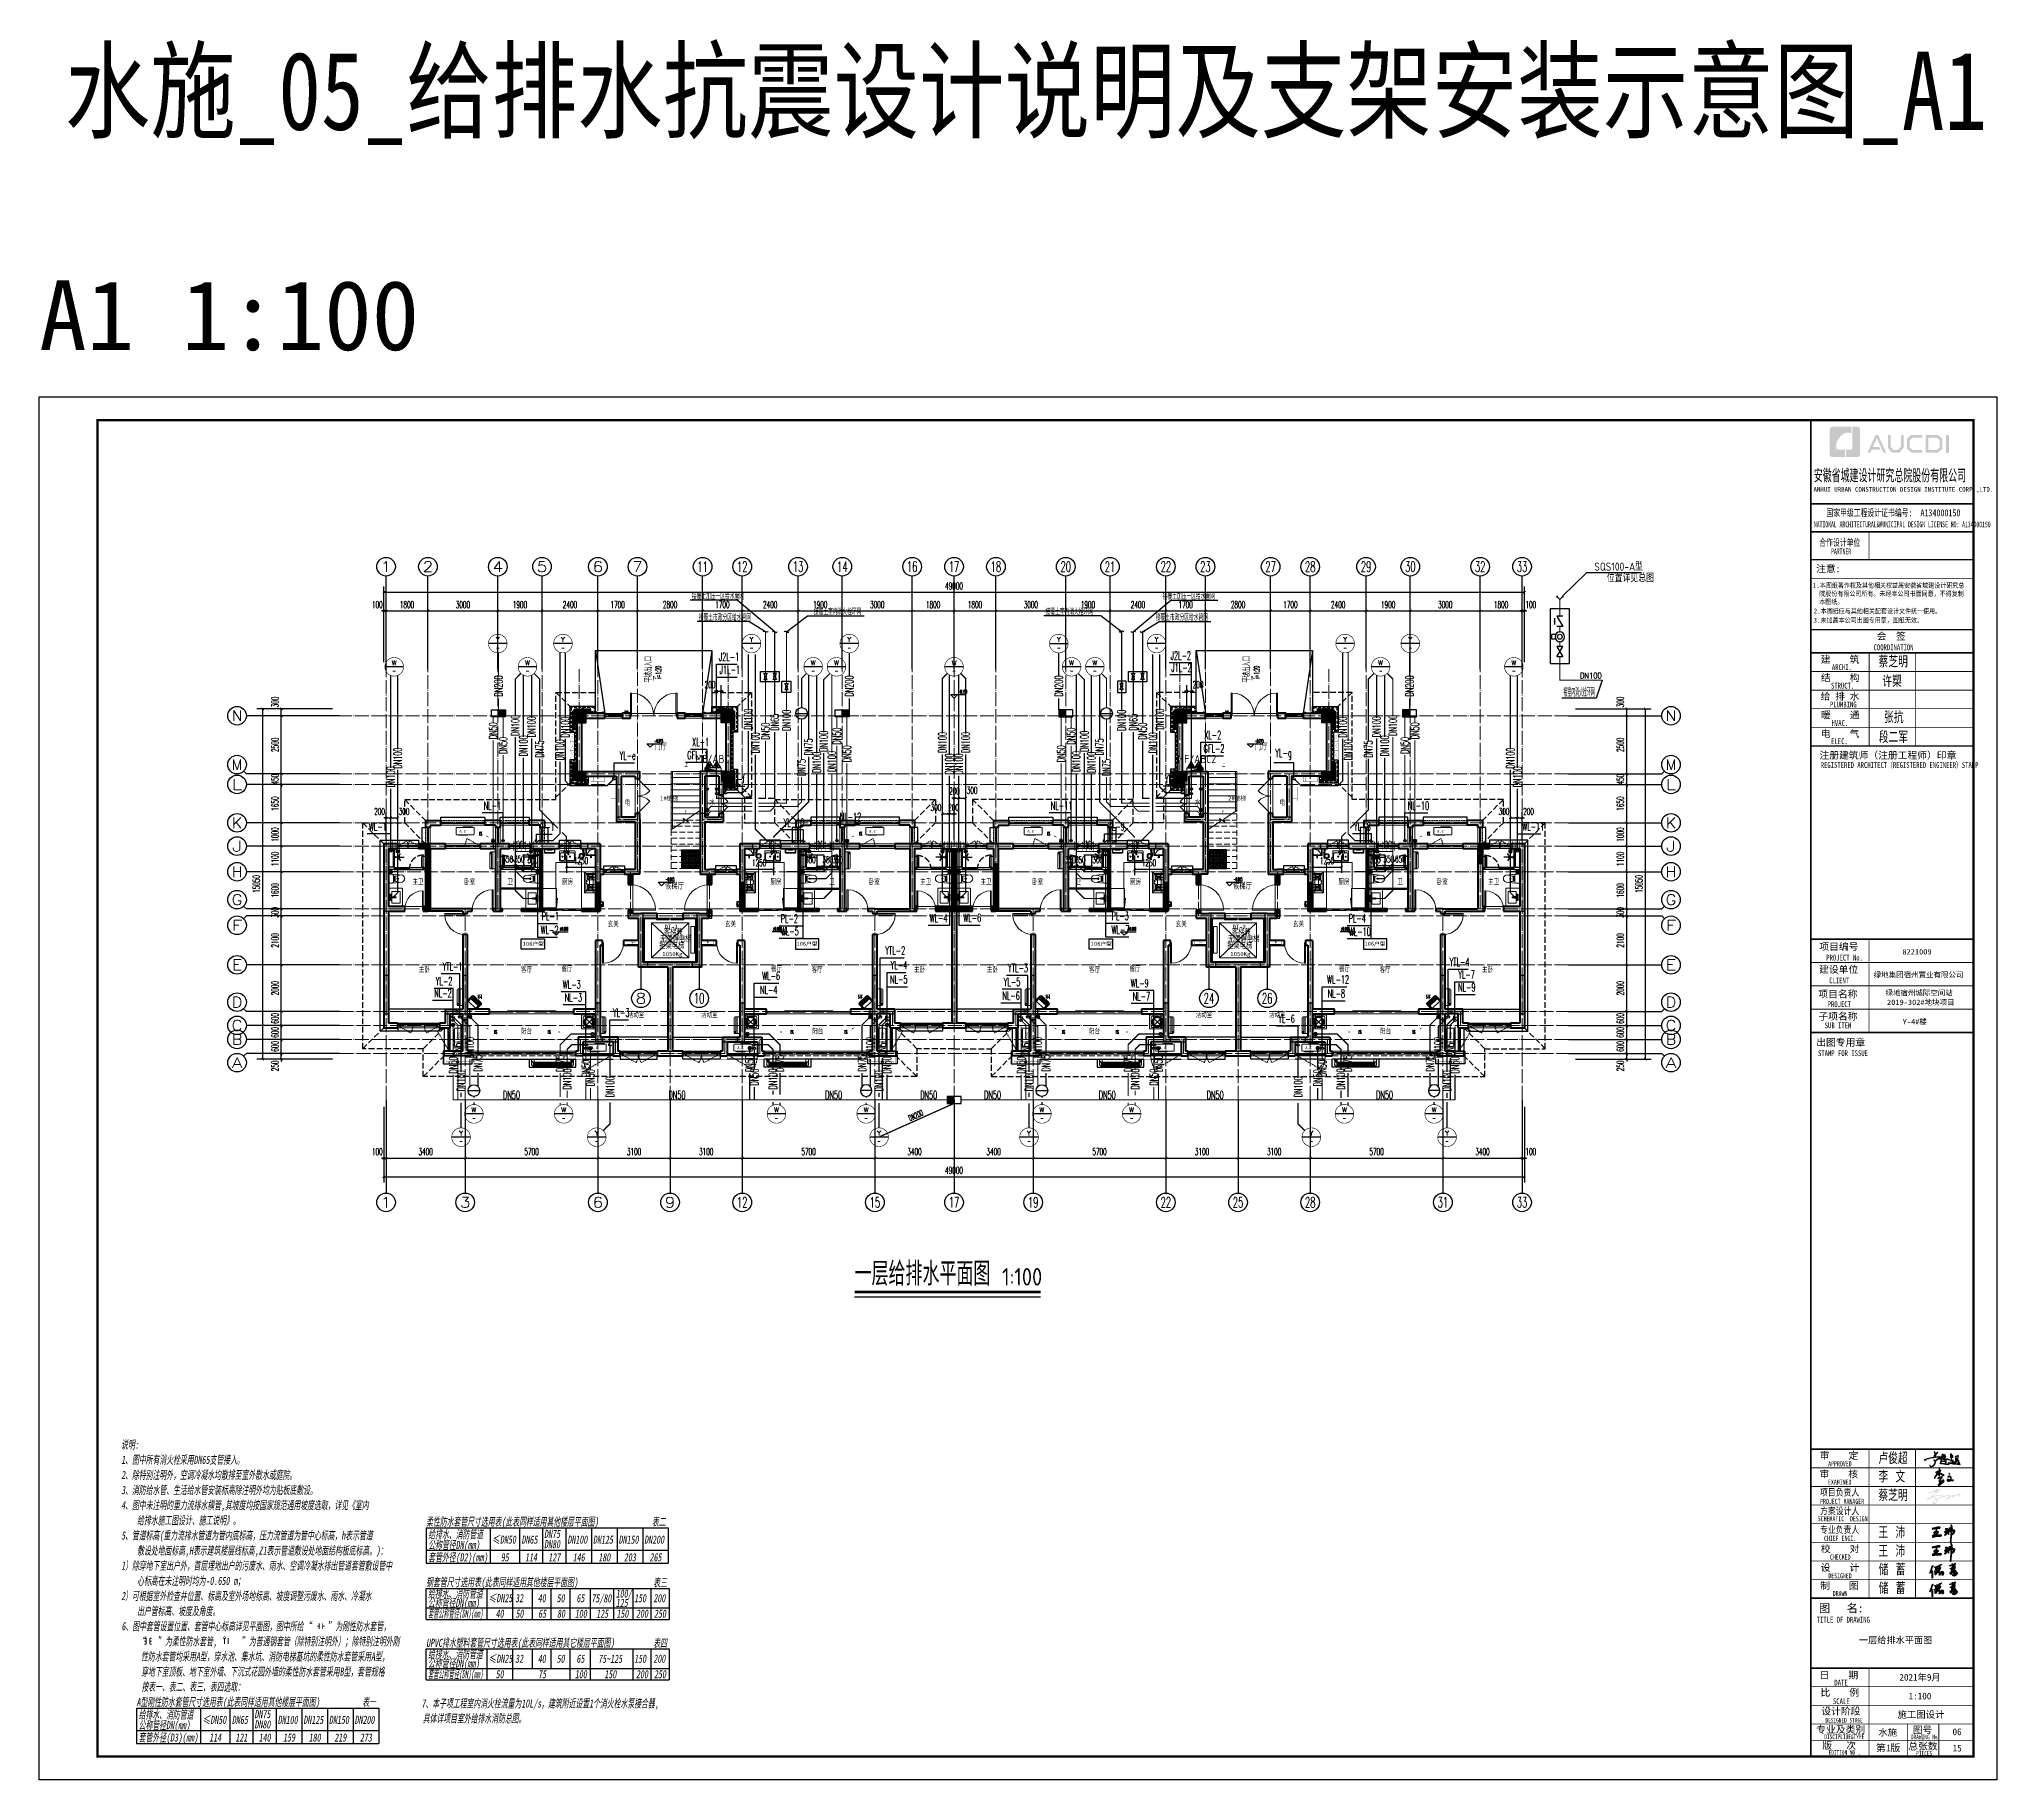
# Model space of a CAD drawing. Extents: x 27938 to 1042331, y -235042 to 1535213.
# Drawn here: x 667514 to 751614, y 642457 to 717213 of the extents above; entities that cross this region are included whole.
import ezdxf
from ezdxf.enums import TextEntityAlignment as Align

# ---------------------------------------------------------------- set-up
doc = ezdxf.new("R2010")
doc.units = 0
doc.header["$LTSCALE"] = 1000
doc.header["$MEASUREMENT"] = 0
for name, pattern in [('#P_--_20B1_001_t3$0$DASH', [0.35, 0.25, -0.1]), ('$1$DASH', [0.35, 0.25, -0.1]), ('__DASH', [0.35, 0.25, -0.1]), ('DASH', [0.35, 0.25, -0.1]), ('DOTE', [2.42, 2, -0.2, 0.02, -0.2]), ('HIDDEN', [0.375, 0.25, -0.125])]:
    doc.linetypes.add(name, pattern=pattern)
for name, color, linetype in [('$RECOVER_210609100354-0', 7, 'Continuous'), ('$RECOVER_210609100354-13', 7, 'Continuous'), ('$RECOVER_210609100354-25', 7, 'Continuous'), ('$RECOVER_210609100354-32', 7, 'Continuous'), ('-SP', 2, 'XFP'), ('3-栏杆1', 135, 'Continuous'), ('3.5方案汇报，与郭总、侯月琴确定户型_t8$0$2020.03.04 -1安徽标准化洋房户型(UA）_t8_t8$0$看线', 154, 'Continuous'), ('A-EQPM-MECH', 191, 'Continuous'), ('AH-FURNITURE', 1, 'Continuous'), ('AXIS', 3, 'Continuous'), ('AXIS_TEXT', 4, 'Continuous'), ('COLUMN', 9, 'Continuous'), ('CURTWALL', 4, 'Continuous'), ('DIM_ELEV', 3, 'Continuous'), ('DIM_SYMB', 3, 'Continuous'), ('DIM_不分区消火栓', 3, 'Continuous'), ('DIM_凝结', 3, 'Continuous'), ('DIM_污水', 3, 'Continuous'), ('DIM_管井排水', 3, 'Continuous'), ('DIM_给水', 3, 'Continuous'), ('DIM_阳台', 132, 'Continuous'), ('DIM_雨水', 3, 'Continuous'), ('DIM_餐饮排水', 3, 'Continuous'), ('EQUIP-安防', 3, 'Continuous'), ('EQUIP_不分区消火栓', 7, 'Continuous'), ('EQUIP_地漏', 7, 'Continuous'), ('EQUIP_污水', 7, 'Continuous'), ('EQUIP_消防', 7, 'Continuous'), ('EQUIP_灭火器', 7, 'Continuous'), ('EQUIP_给水', 7, 'Continuous'), ('EQUIP_阀门', 7, 'Continuous'), ('IP-bath&kitchen-JOHNSON', 4, 'Continuous'), ('P-bath&kitchen-JOHNSON', 4, 'Continuous'), ('PIPE-不分区消火栓', 1, 'X'), ('PIPE-凝结', 150, 'N'), ('PIPE-污水', 2, 'W'), ('PIPE-管井排水', 210, 'GF'), ('PIPE-给水', 3, 'J1'), ('PIPE-给水中', 72, 'J2'), ('PIPE-阳台', 132, 'YT'), ('PIPE-雨水', 4, 'Y'), ('PIPE-餐饮排水', 41, 'P'), ('PUB_TEXT', 4, 'Continuous'), ('TEXT_不分区消火栓', 7, 'Continuous'), ('TEXT_凝结', 7, 'Continuous'), ('TEXT_污水', 7, 'Continuous'), ('TEXT_灭火器', 7, 'Continuous'), ('TEXT_管井排水', 7, 'Continuous'), ('TEXT_给水', 7, 'Continuous'), ('TEXT_阳台', 7, 'Continuous'), ('TEXT_雨水', 7, 'Continuous'), ('TEXT_餐饮排水', 7, 'Continuous'), ('TWT_DIM', 3, 'Continuous'), ('TWT_LEAD', 3, 'Continuous'), ('TWT_雨水口', 4, 'Continuous'), ('VALVE_不分区消火栓', 7, 'Continuous'), ('VALVE_污水', 7, 'Continuous'), ('VALVE_给水', 7, 'Continuous'), ('VPIPE-不分区消火栓', 1, 'X'), ('VPIPE-凝结', 150, 'Continuous'), ('VPIPE-污水', 2, 'W'), ('VPIPE-管井排水', 210, 'GF'), ('VPIPE-给水', 3, 'TG_J'), ('VPIPE-给水中', 72, 'J2'), ('VPIPE-阳台', 132, 'YT'), ('VPIPE-雨水', 4, 'DASH'), ('VPIPE-餐饮排水', 41, 'P'), ('WELL_污水', 2, 'Continuous'), ('ZC', 6, 'Continuous'), ('保温', 6, 'Continuous'), ('修改标示', 212, 'Continuous'), ('卫生间', 6, 'Continuous'), ('图框', 140, 'Continuous'), ('图签文字', 147, 'Continuous'), ('导图字', 7, 'Continuous'), ('建筑-排气道', 9, 'Continuous'), ('机电标识类', 1, 'Continuous'), ('电子签名-李文', 7, 'DASH'), ('看线', 251, 'Continuous'), ('立面', 73, 'Continuous'), ('立面-看线', 251, 'Continuous'), ('签名-水', 7, 'Continuous'), ('设备', 253, 'Continuous'), ('铝合金', 144, 'Continuous')]:
    doc.layers.add(name, color=color, linetype=linetype)
for name, color, linetype, lineweight in [('3.5方案汇报，与郭总、侯月琴确定户型_t8$0$STAIR', 2, 'Continuous', 18), ('DOTE', 19, 'DOTE', 9), ('EQUIP-消防', 3, 'Continuous', 20), ('EQUIP_消火栓', 242, 'Continuous', 18), ('LVTRY', 1, 'Continuous', 13), ('PUB_HATCH', 8, 'Continuous', 9), ('STAIR', 2, 'Continuous', 18), ('WALL', 9, 'Continuous', 40), ('WINDOW', 8, 'Continuous', 15), ('可改文字', 6, 'Continuous', 18), ('图签', 147, 'Continuous', 18), ('填充', 251, 'Continuous', 5), ('平面-排水沟', 86, 'Continuous', 15), ('平面-栏杆', 135, 'Continuous', 15), ('平面-看线', 45, 'Continuous', 15), ('平面-空调室内机', 176, 'Continuous', 9), ('平面-空调预留孔', 173, 'Continuous', 15), ('空调', 76, 'Continuous', 13), ('立面-洞口示意', 152, 'Continuous', 13), ('签名', 7, 'Continuous', 18)]:
    doc.layers.add(name, color=color, linetype=linetype, lineweight=lineweight)
doc.layers.add('yichutu', color=7, linetype='Continuous', true_color=0xffffff, plot=False)
doc.styles.add('_TCH_AXIS', font='COMPLEX', dxfattribs={"bigfont": 'GBCBIG'})
doc.styles.add('_TCH_DIM', font='SIMPLEX.shx', dxfattribs={"width": 0.6, "oblique": 10, "bigfont": 'hztxt.shx'})
doc.styles.add('_TCH_DIM_T3', font='SIMPLEX.shx', dxfattribs={"width": 0.494118, "bigfont": 'GBCBIG.shx'})
doc.styles.add('_TCH_LABEL', font='simhei.ttf')
doc.styles.add('_TEL_DIM', font='SIMPLEX', dxfattribs={"width": 0.8, "height": 3.5, "bigfont": 'HZTXT'})
doc.styles.add('_TWT_CIRCLE', font='COMPLEX', dxfattribs={"width": 1.1, "height": 3.5, "bigfont": 'HZTXT'})
doc.styles.add('_TWT_PIPEDN', font='SIMPLEX.shx', dxfattribs={"width": 0.6, "oblique": 10, "height": 3, "bigfont": 'HZTXT.shx'})
doc.styles.add('_TWT_SERIAL', font='simplex.shx', dxfattribs={"width": 0.6, "oblique": 10, "height": 3, "bigfont": 'aadri.shx'})
doc.styles.add('COMPLEX', font='COMPLEX')
doc.styles.add('DIM_FONT', font='SIMPLEX.shx', dxfattribs={"width": 0.56})
doc.styles.add('HT', font='simhei.ttf')
doc.styles.add('ST', font='', dxfattribs={"width": 0.8})
doc.styles.get("Standard").update_dxf_attribs({"font": 'gbenor.shx', "bigfont": 'gbcbig.shx'})
doc.styles.add('TG_LINETYPE', font='SIMPLEX', dxfattribs={"width": 0.8, "height": 3, "bigfont": 'HZTXT'})
doc.styles.add('宋体', font='', dxfattribs={"height": 50})
doc.styles.add('建筑图签-1', font='simhei.ttf', dxfattribs={"width": 0.7})
doc.styles.add('建筑图签-2', font='TXT.shx', dxfattribs={"width": 0.5, "bigfont": 'HZTXT.shx'})
doc.styles.add('房间名称', font='TSSDENG', dxfattribs={"width": 0.8, "bigfont": 'HZTXT'})
doc.styles.add('黑体', font='simhei.ttf')
doc.styles.get('ST').set_extended_font_data('SimSun')
doc.styles.get('宋体').set_extended_font_data('SimSun')
doc.linetypes.add('GF', pattern='A,3,-0.2,["GF",Standard,S=0.25,R=0,X=-0.1,Y=-0.115],-0.35', length=3.55)
doc.linetypes.add('J1', pattern='A,3,-0.2,["J1",Standard,S=0.25,R=0,X=-0.1,Y=-0.115],-0.35', length=3.55)
doc.linetypes.add('J2', pattern='A,3,-0.2,["J2",Standard,S=0.25,R=0,X=-0.1,Y=-0.115],-0.35', length=3.55)
doc.linetypes.add('N', pattern='A,3,-0.2,["N",Standard,S=0.25,R=0,X=-0.1,Y=-0.115],-0.2', length=3.4)
doc.linetypes.add('P', pattern='A,3,-0.2,["P",Standard,S=0.25,R=0,X=-0.1,Y=-0.115],-0.2', length=3.4)
doc.linetypes.add('TG_J', pattern='A,2,-0.22,["J",TG_LINETYPE,S=0.1,R=0,X=-0.18,Y=-0.15],0', length=2.22)
doc.linetypes.add('W', pattern='A,3,-0.2,["W",Standard,S=0.25,R=0,X=-0.1,Y=-0.115],-0.2', length=3.4)
doc.linetypes.add('X', pattern='A,3,-0.2,["X",Standard,S=0.25,R=0,X=-0.1,Y=-0.115],-0.25', length=3.45)
doc.linetypes.add('XFP', pattern='A,3,-0.2,["XFP",Standard,S=0.25,R=0,X=-0.1,Y=-0.115],-0.6', length=3.8)
doc.linetypes.add('Y', pattern='A,3,-0.2,["Y",Standard,S=0.25,R=0,X=-0.1,Y=-0.115],-0.2', length=3.4)
doc.linetypes.add('YT', pattern='A,3,-0.2,["YT",Standard,S=0.25,R=0,X=-0.1,Y=-0.115],-0.35', length=3.55)
doc.dimstyles.new('_TCH_ARCH&&100', dxfattribs={"dimtxt": 297.5, "dimasz": 100, "dimexe": 250, "dimexo": 300, "dimgap": 126.25, "dimtad": 1, "dimdec": 0, "dimzin": 0, "dimdsep": 46, "dimtxsty": '_TCH_DIM_T3', "dimblk": 'ARCHTICK', "dimcen": 0.09, "dimclrt": 4, "dimazin": 2, "dimtfac": 1, "dimtdec": 0, "dimtix": 1, "dimtmove": 2, "dimatfit": 3, "dimfxl": 1, "dimtolj": 1, "dimtzin": 0, "dimarcsym": 0})
doc.dimstyles.new('_TWT_ARCH&&100', dxfattribs={"dimtxt": 297.5, "dimasz": 100, "dimexe": 250, "dimexo": 300, "dimgap": 126.25, "dimtad": 1, "dimdec": 0, "dimzin": 0, "dimdsep": 46, "dimtxsty": '_TCH_DIM_T3', "dimblk": 'ARCHTICK', "dimcen": 0.09, "dimclrt": 7, "dimazin": 2, "dimtfac": 1, "dimtdec": 0, "dimtix": 1, "dimtmove": 2, "dimatfit": 3, "dimfxl": 1, "dimtolj": 1, "dimtzin": 0, "dimarcsym": 0})
pattern_1 = [(45, (0, 0), (0, 47.4157523), [100.584, -33.528]), (135, (23.708, 23.708), (3e-15, 47.4157523), [100.584, -33.528])]
pattern_2 = [(90, (0, 0), (-16.49778, 1e-15), [9.525, -19.05]), (210, (0, 0), (8.24889, -14.2874966), [9.525, -19.05]), (150, (6e-16, 9.525), (-8.24889, -14.2874966), [9.525, -19.05])]
pattern_3 = [(45, (-197433.452, -107108.3288), (-2.24506403, 2.24506403), [])]
pattern_4 = [(45, (-197633.452, -108177.8283), (-2.24506403, 2.24506403), [])]
pattern_5 = [(45, (-9375.9384, -266823.342), (-2.24506403, 2.24506403), [])]
pattern_6 = [(45, (-9425.7033, -266823.1584), (-2.24506403, 2.24506403), [])]
pattern_7 = [(45, (-9275.9384, -266823.3428), (-2.24506403, 2.24506403), [])]
pattern_8 = [(45, (-9175.9384, -266823.3437), (-2.24506403, 2.24506403), [])]
pattern_9 = [(45, (-9075.9384, -266823.3447), (-2.24506403, 2.24506403), [])]
pattern_10 = [(45, (-8975.9384, -266823.3456), (-2.24506403, 2.24506403), [])]
pattern_11 = [(45, (-8875.9384, -266823.3465), (-2.24506403, 2.24506403), [])]
pattern_12 = [(45, (-9485.939, -266823.3413), (-2.24506403, 2.24506403), [])]
pattern_13 = [(45, (-8785.9357, -266823.3376), (-2.24506403, 2.24506403), [])]
pattern_14 = [(0, (261599.363, 156240.447), (30.95625, 17.872595), [20.6375, -41.275]), (120, (261599.363, 156240.447), (-30.9562463, 17.8726014), [20.6375, -41.275]), (60, (261599.363, 156240.447), (3.7e-06, 35.7451964), [-41.275, 20.6375])]
pattern_15 = [(45, (-171633.4527, -107108.3295), (-2.24506403, 2.24506403), [])]
pattern_16 = [(45, (-171833.4527, -108177.829), (-2.24506403, 2.24506403), [])]
pattern_17 = [(45, (16424.061, -266823.3426), (-2.24506403, 2.24506403), [])]
pattern_18 = [(45, (16524.061, -266823.3435), (-2.24506403, 2.24506403), [])]
pattern_19 = [(45, (16624.061, -266823.3444), (-2.24506403, 2.24506403), [])]
pattern_20 = [(45, (16724.061, -266823.3454), (-2.24506403, 2.24506403), [])]
pattern_21 = [(45, (16824.061, -266823.3463), (-2.24506403, 2.24506403), [])]
pattern_22 = [(45, (16924.061, -266823.3472), (-2.24506403, 2.24506403), [])]
pattern_23 = [(45, (16314.0604, -266823.342), (-2.24506403, 2.24506403), [])]
pattern_24 = [(45, (17014.0637, -266823.3383), (-2.24506403, 2.24506403), [])]
pattern_25 = [(0, (260999.365, 156240.446), (30.95625, 17.872595), [20.6375, -41.275]), (120, (260999.365, 156240.446), (-30.9562463, 17.8726014), [20.6375, -41.275]), (60, (260999.365, 156240.446), (3.7e-06, 35.7451964), [-41.275, 20.6375])]

msp = doc.modelspace()

# ---------------------------------------------------------------- texts
at = {"layer": '-SP', "color": 0, "style": 'ST', "oblique": 9}
for s, width, p in [('说明: ', 0.6, (671040.5, 656676.8)), ('1、图中所有消火栓采用DN65支管接入。', 0.6, (671040.5, 656026.8)), ('2、除特别注明外，空调冷凝水均散排至室外散水或庭院。', 0.6, (671040.5, 655376.8)), ('3、消防给水管、生活给水管安装标高除注明外均为贴板底敷设。', 0.6, (671040.5, 654726.8)), ('4、图中未注明的重力流排水横管,其坡度均按国家规范通用坡度选取，详见《室内', 0.6, (671040.5, 654076.8)), ('    给排水施工图设计、施工说明》。', 0.6, (671040.5, 653426.8)), ('柔性防水套管尺寸选用表(此表同样适用其他楼层平面图)', 0.6, (684142.7, 653366.8)), ('表二', 0.6, (693841.3, 653364.1)), ('5、管道标高(重力流排水管道为管内底标高，压力流管道为管中心标高，h表示管道', 0.6, (671040.5, 652776.8)), ('给排水、消防管道', 0.6, (684234.2, 652823.2)), ('公称管径DN(mm)', 0.6, (684234.2, 652366.7)), ('≤DN50', 0.6, (686967, 652599.2)), ('DN65', 0.6, (688236.5, 652599.2)), ('DN75', 0.6, (689206.4, 652845.2)), ('DN80', 0.6, (689206.4, 652405)), ('DN100', 0.6, (690206.4, 652599.2)), ('DN125', 0.6, (691306.4, 652599.2)), ('DN150', 0.6, (692406.4, 652599.2)), ('DN200', 0.6, (693506.4, 652599.2)), ('    敷设处地面标高,H表示建筑楼层线标高,Z1表示管道敷设处地面结构板底标高。)：', 0.6, (671040.5, 652126.8)), ('套管外径(D2)(mm)', 0.6, (684234.2, 651839.2)), ('钢套管尺寸选用表(此表同样适用其他楼层平面图)', 0.6, (684142.7, 650766.8)), ('表三', 0.6, (693897.8, 650753.5)), ('2）可根据室外检查井位置、标高及室外场地标高、坡度调整污废水、雨水、冷凝水', 0.6, (671040.5, 650176.8)), ('给排水、消防管道', 0.6, (684222.7, 650280.2)), ('公称管径DN(mm)', 0.6, (684222.7, 649880.7)), ('≤DN25', 0.6, (686813.6, 650084.2)), ('32', 0.6, (687963.3, 650084.2)), ('40', 0.6, (688935.3, 650084.2)), ('50', 0.6, (689746.3, 650084.2)), ('65', 0.6, (690597.4, 650084.2)), ('75/80', 0.6, (691238.5, 650080.5)), ('100/', 0.6, (692286.7, 650284.2)), ('125', 0.6, (692286.7, 649884.2)), ('150', 0.6, (693075.4, 650084.2)), ('200', 0.6, (693901.2, 650084.2)), ('6、图中套管设置位置、套管中心标高详见平面图，图中所绘“    ”为刚性防水套管，', 0.6, (671053.3, 648876.8)), ('    出户管标高、坡度及角度。', 0.6, (671040.5, 649526.8)), ('套管公称管径(DN)(mm)', 0.45, (684222.7, 649419.2)), ('    “   ”为柔性防水套管,“    ”为普通钢套管（除特别注明外）；除特别注明外刚', 0.6, (671040.5, 648226.8)), ('UPVC排水塑料套管尺寸选用表(此表同样适用其它楼层平面图)', 0.6, (684142.7, 648166.8)), ('表四', 0.6, (693897.8, 648153.5)), ('     性防水套管均采用A型，穿水池、集水坑、消防电梯基坑的柔性防水套管采用A型，', 0.6, (671040.5, 647576.8)), ('给排水、消防管道', 0.6, (684222.7, 647680.2)), ('公称管径DN(mm)', 0.6, (684222.7, 647280.7)), ('≤DN25', 0.6, (686813.6, 647484.2)), ('32', 0.6, (687963.3, 647484.2)), ('40', 0.6, (688935.3, 647484.2)), ('50', 0.6, (689746.3, 647484.2)), ('65', 0.6, (690597.4, 647484.2)), ('75~125', 0.6, (691530.7, 647480.5)), ('150', 0.6, (693075.4, 647484.2)), ('200', 0.6, (693901.2, 647484.2)), ('     穿地下室顶板、地下室外墙、下沉式花园外墙的柔性防水套管采用B型，套管规格', 0.6, (671040.5, 646926.8)), ('套管公称管径(DN)(mm)', 0.45, (684222.7, 646819.2)), ('A型刚性防水套管尺寸选用表(此表同样适用其他楼层平面图)', 0.6, (671699.9, 645626.8)), ('     按表一、表二、表三、表四选取：', 0.6, (671053.3, 646276.8)), ('表一', 0.6, (681398.5, 645624.2)), ('7、本子项工程室内消火栓流量为10L/s，建筑附近设置1个消火栓水泵接合器,', 0.6, (683939.9, 645561.7)), ('给排水、消防管道', 0.6, (671791.4, 645083.2)), ('≤DN50', 0.6, (674524.2, 644859.2)), ('DN65', 0.6, (675793.7, 644859.2)), ('DN75', 0.6, (676763.7, 645105.2)), ('DN100', 0.6, (677763.7, 644859.2)), ('DN125', 0.6, (678863.7, 644859.2)), ('DN150', 0.6, (679963.7, 644859.2)), ('DN200', 0.6, (681063.7, 644859.2)), ('   具体详项目室外给排水消防总图。', 0.6, (683483.3, 644916.8)), ('套管外径(D3)(mm)', 0.6, (671791.4, 644099.2)), ('公称管径DN(mm)', 0.6, (671791.4, 644626.7)), ('DN80', 0.6, (676763.7, 644665))]:
    msp.add_text(s, height=350, dxfattribs=dict(at, width=width)).set_placement(p)
at = {"layer": '-SP', "color": 1, "style": 'ST', "oblique": 9, "width": 0.6}
for s, p in [('1）除穿地下室出户外，首层埋地出户的污废水、雨水、空调冷凝水排出管道套管敷设管中', (671040.5, 651476.8)), ('    心标高在未注明时均为-0.650 m；', (671040.5, 650826.8))]:
    msp.add_text(s, height=350, dxfattribs=at).set_placement(p)
at = {"layer": '-SP', "color": 0, "style": 'ST', "oblique": 9, "width": 0.6}
for s, p in [('95', (687517.7, 651839.2)), ('114', (688642.7, 651839.2)), ('127', (689642.7, 651839.2)), ('146', (690692.7, 651839.2)), ('180', (691792.7, 651839.2)), ('203', (692892.7, 651839.2)), ('265', (693992.7, 651839.2)), ('40', (687295.4, 649419.2)), ('50', (688151.1, 649419.2)), ('65', (689123.1, 649419.2)), ('80', (689934.1, 649419.2)), ('100', (690785.2, 649419.2)), ('125', (691701.5, 649419.2)), ('150', (692573, 649419.2)), ('200', (693411.5, 649419.2)), ('250', (694184, 649419.2)), ('50', (687295.4, 646819.2)), ('75', (689123.1, 646819.2)), ('100', (690785.2, 646819.2)), ('150', (692051.7, 646819.2)), ('200', (693411.5, 646819.2)), ('250', (694184, 646819.2)), ('114', (675074.9, 644099.2)), ('121', (676199.9, 644099.2)), ('140', (677199.9, 644099.2)), ('159', (678249.9, 644099.2)), ('180', (679349.9, 644099.2)), ('219', (680449.9, 644099.2)), ('273', (681549.9, 644099.2))]:
    msp.add_text(s, height=350, dxfattribs=at).set_placement(p, align=Align.CENTER)
at = {"color": 8, "style": '黑体'}
for p in [(688293.3, 678278.1), (700048.1, 678278.1), (712693.3, 678278.1), (724448.1, 678278.1)]:
    msp.add_text('106户型', height=175, dxfattribs=at).set_placement(p)
at = {"layer": 'DIM_ELEV', "color": 8, "style": '_TCH_DIM', "width": 0.423529}
for s, p in [('-0.150', (706991.5, 689117.2)), ('-0.015', (693936.2, 687005)), ('-0.015', (719736.2, 687005)), ('-0.015', (694423.7, 681056)), ('-0.015', (718823.7, 681056)), ('%%P0.000', (689871.8, 678930)), ('%%P0.000', (699036.4, 678930)), ('%%P0.000', (714271.8, 678930)), ('%%P0.000', (723436.4, 678930))]:
    msp.add_text(s, height=148.75, dxfattribs=at).set_placement(p)
at = {"layer": 'DIM_SYMB', "color": 7, "style": '_TCH_DIM', "width": 0.6}
for p in [(693836.5, 689586.1), (719536.5, 689586.1)]:
    msp.add_text('平坡出入口', height=280, rotation=90, dxfattribs=at).set_placement(p)
msp.add_text('上', height=175, dxfattribs=at).set_placement((718318.8, 685952.3))
at = {"layer": 'DIM_SYMB', "color": 7}
for s, height, p in [('一层给排水平面图', 1012.77, (702543.6, 663686)), ('1:100', 750, (708881.6, 663686))]:
    msp.add_text(s, height=height, dxfattribs=at).set_placement(p)
at = {"layer": 'DIM_不分区消火栓', "color": 7}
for s, height, style, width, p in [('接室内消火栓环网', 337.59, '_TCH_DIM_T3', 0.494118, (733002.8, 688980.8)), ('XL-1', 350, '_TWT_SERIAL', 0.48, (695565.1, 686851.5)), ('XL-2', 350, '_TWT_SERIAL', 0.48, (717563.1, 687155.2))]:
    msp.add_text(s, height=height, dxfattribs=dict(at, style=style, width=width)).set_placement(p)
at = {"layer": 'DIM_凝结', "color": 7, "style": '_TWT_SERIAL', "width": 0.48}
for s, p in [('NL-1', (686609.7, 684119.8)), ('NL-12', (701904.1, 683635.3)), ('NL-11', (710973.3, 684119.8)), ('NL-10', (726304.1, 684119.8)), ('NL-5', (704070, 676657.7)), ('NL-2', (684488.6, 676068.2)), ('NL-3', (690089.7, 675877)), ('NL-4', (698481.7, 676208.9)), ('NL-7', (714489.7, 675933.5)), ('NL-8', (722866.5, 676050.9)), ('NL-9', (728471.4, 676317.6))]:
    msp.add_text(s, height=350, dxfattribs=at).set_placement(p)
at = {"layer": 'DIM_污水', "color": 7, "style": '_TWT_SERIAL', "width": 0.48}
for s, p in [('WL-1', (681679.7, 683224.1)), ('WL-11', (731227.8, 683224.1)), ('WL-4', (705768.6, 679291.6)), ('WL-6', (707219.6, 679304.2)), ('WL-2', (689060.4, 678783.6)), ('WL-5', (699379.7, 678726.1)), ('WL-7', (713583.8, 678796.9)), ('WL-10', (723779.7, 678710.3)), ('WL-6', (698576.9, 676808.1)), ('WL-12', (722843.9, 676657)), ('WL-3', (690011.3, 676440.2)), ('WL-9', (714411.3, 676498.1))]:
    msp.add_text(s, height=350, dxfattribs=at).set_placement(p)
at = {"layer": 'DIM_管井排水', "color": 7, "style": '_TWT_SERIAL', "width": 0.48}
for s, p in [('GFL-1', (695356.5, 686287.6)), ('GFL-2', (717535.3, 686578.1))]:
    msp.add_text(s, height=350, dxfattribs=at).set_placement(p)
at = {"layer": 'DIM_给水', "color": 7, "style": '_TWT_SERIAL', "width": 0.48}
for s, p in [('J2L-1', (696715.3, 690512.9)), ('J2L-2', (716123.9, 690563.9)), ('J1L-1', (696748.3, 689957.5)), ('J1L-2', (716152, 690046.4))]:
    msp.add_text(s, height=350, dxfattribs=at).set_placement(p)
at = {"layer": 'DIM_阳台', "color": 7, "style": '_TWT_SERIAL', "width": 0.48}
for s, p in [('YTL-2', (703864.3, 677900.2)), ('YTL-1', (684847.3, 677214.6)), ('YTL-3', (709139.9, 677147.2)), ('YTL-4', (728104.9, 677406.3))]:
    msp.add_text(s, height=350, dxfattribs=at).set_placement(p)
at = {"layer": 'DIM_雨水', "color": 7, "style": '_TWT_CIRCLE'}
for s, height, p, p2 in [('Y', 203.9, (687131.1, 691331.9), (687302, 691331.9)), ('Y', 203.9, (689931.1, 691331.9), (690102, 691331.9)), ('Y', 203.9, (698031.1, 691331.9), (698202, 691331.9)), ('Y', 203.9, (715431.2, 691331.9), (715602, 691331.9)), ('Y', 203.9, (723531.1, 691331.9), (723702, 691331.9)), ('Y', 203.9, (726331.1, 691331.9), (726502, 691331.9)), ('W', 197, (682663.5, 690333), (682869.9, 690333)), ('W', 197, (688388.4, 690333), (688594.8, 690333)), ('W', 197, (700663.4, 690333), (700869.8, 690333)), ('W', 197, (701663.4, 690333), (701869.8, 690333)), ('W', 197, (706713.4, 690333), (706919.8, 690333)), ('W', 197, (711763.4, 690333), (711969.8, 690333)), ('W', 197, (712763.4, 690333), (712969.8, 690333)), ('W', 197, (725038.4, 690333), (725244.8, 690333)), ('W', 197, (730763.3, 690333), (730969.7, 690333)), ('W', 197, (686088.4, 671133), (686294.8, 671133)), ('W', 197, (689943.4, 671133), (690149.8, 671133)), ('W', 197, (699083.4, 671133), (699289.8, 671133)), ('W', 197, (702938.4, 671133), (703144.8, 671133)), ('W', 197, (710488.4, 671133), (710694.8, 671133)), ('W', 197, (714343.4, 671133), (714549.8, 671133)), ('W', 197, (723483.4, 671133), (723689.8, 671133)), ('W', 197, (727338.4, 671133), (727544.8, 671133)), ('Y', 203.9, (685551.1, 670131.9), (685722, 670131.9)), ('Y', 203.9, (691381.1, 670131.9), (691552, 670131.9)), ('Y', 203.9, (703511.1, 670131.9), (703682, 670131.9)), ('Y', 203.9, (709951.1, 670131.9), (710122, 670131.9)), ('Y', 203.9, (722081.1, 670131.9), (722252, 670131.9)), ('Y', 203.9, (727911.1, 670131.9), (728082, 670131.9))]:
    msp.add_text(s, height=height, dxfattribs=at).set_placement(p, p2, align=Align.FIT)
for s, height, width, p, p2 in [('Y', 203.9, 0.926316, (702231.1, 691331.9), (702402, 691331.9)), ('Y', 203.9, 0.926316, (711231.1, 691331.9), (711402, 691331.9)), ('-', 207, 0.777778, (687140.7, 690975.9), (687292.5, 690975.9)), ('-', 207, 0.777778, (689940.7, 690975.9), (690092.5, 690975.9)), ('-', 207, 0.777778, (698040.7, 690975.9), (698192.5, 690975.9)), ('-', 207, 0.855556, (702240.7, 690975.9), (702392.5, 690975.9)), ('-', 207, 0.855556, (711240.7, 690975.9), (711392.5, 690975.9)), ('-', 207, 0.777778, (715440.7, 690975.9), (715592.5, 690975.9)), ('-', 207, 0.777778, (723540.7, 690975.9), (723692.5, 690975.9)), ('-', 207, 0.777778, (726340.7, 690975.9), (726492.5, 690975.9)), ('-', 207, 0.777778, (682690.8, 689975.9), (682842.6, 689975.9)), ('-', 207, 0.777778, (688415.7, 689975.9), (688567.5, 689975.9)), ('-', 207, 0.777778, (700690.7, 689975.9), (700842.5, 689975.9)), ('-', 207, 0.777778, (701690.7, 689975.9), (701842.5, 689975.9)), ('-', 207, 0.777778, (706740.7, 689975.9), (706892.5, 689975.9)), ('-', 207, 0.777778, (711790.7, 689975.9), (711942.5, 689975.9)), ('-', 207, 0.777778, (712790.7, 689975.9), (712942.5, 689975.9)), ('-', 207, 0.777778, (725065.7, 689975.9), (725217.5, 689975.9)), ('-', 207, 0.777778, (730790.6, 689975.9), (730942.4, 689975.9)), ('-', 207, 0.777778, (686115.7, 670775.9), (686267.5, 670775.9)), ('-', 207, 0.777778, (689970.7, 670775.9), (690122.5, 670775.9)), ('-', 207, 0.777778, (699110.7, 670775.9), (699262.5, 670775.9)), ('-', 207, 0.777778, (702965.7, 670775.9), (703117.5, 670775.9)), ('-', 207, 0.777778, (710515.7, 670775.9), (710667.5, 670775.9)), ('-', 207, 0.777778, (714370.7, 670775.9), (714522.5, 670775.9)), ('-', 207, 0.777778, (723510.7, 670775.9), (723662.5, 670775.9)), ('-', 207, 0.777778, (727365.7, 670775.9), (727517.5, 670775.9)), ('-', 207, 0.777778, (685560.7, 669775.9), (685712.5, 669775.9)), ('-', 207, 0.777778, (691390.7, 669775.9), (691542.5, 669775.9)), ('-', 207, 0.777778, (703520.7, 669775.9), (703672.5, 669775.9)), ('-', 207, 0.777778, (709960.7, 669775.9), (710112.5, 669775.9)), ('-', 207, 0.777778, (722090.7, 669775.9), (722242.5, 669775.9)), ('-', 207, 0.777778, (727920.7, 669775.9), (728072.5, 669775.9))]:
    msp.add_text(s, height=height, dxfattribs=dict(at, width=width)).set_placement(p, p2, align=Align.FIT)
at = {"layer": 'DIM_雨水', "color": 7, "style": '_TWT_SERIAL', "width": 0.48}
for s, p in [('YL-e', (692445.2, 686267.8)), ('YL-g', (720620.3, 686384.5)), ('YL-f', (697191.7, 685265.9)), ('YL-h', (715873.4, 685265.9)), ('YL-10', (699496.6, 683392.5)), ('YL-1', (688945.1, 683210.8)), ('YL-9', (713434, 683227)), ('YL-8', (724001.5, 683223)), ('YL-4', (704095.2, 677268.8)), ('YL-7', (728479.3, 676867.4)), ('YL-2', (684553.9, 676579.1)), ('YL-5', (708950.9, 676547.9)), ('YL-3', (692159.8, 675230.9)), ('YL-6', (720741.7, 674967.4))]:
    msp.add_text(s, height=350, dxfattribs=at).set_placement(p)
at = {"layer": 'DIM_餐饮排水', "color": 7, "style": '_TWT_SERIAL', "width": 0.48}
for s, p in [('PL-1', (689104, 679374.2)), ('PL-2', (699371.5, 679265.6)), ('PL-3', (713584, 679383.6)), ('PL-4', (723771.5, 679280.5))]:
    msp.add_text(s, height=350, dxfattribs=at).set_placement(p)
at = {"layer": 'PUB_TEXT', "color": 8, "style": '_TCH_DIM', "width": 0.423529}
for p in [(694234.7, 689747.1), (719934.7, 689747.1)]:
    msp.add_text('i=1:20', height=238, rotation=90, dxfattribs=at).set_placement(p)
at = {"layer": 'PUB_TEXT', "color": 8}
for s, height, p in [('门厅', 270.07, (693941.7, 686680)), ('门厅', 270.07, (719741.7, 686680)), ('电', 236.3, (692662.8, 684301.9)), ('水', 236.3, (696307.6, 684301.9)), ('水', 236.3, (717171.8, 684301.9)), ('电', 236.3, (720807, 684301.9)), ('主卫', 236.31, (683555.2, 680891.5)), ('卧室', 236.31, (685772.9, 680891.5)), ('卫', 236.3, (687629.4, 680891.5)), ('厨房', 236.31, (689980.1, 680897.7)), ('候梯厅', 270.07, (694398.4, 680701.3)), ('厨房', 236.31, (698932.5, 680897.7)), ('卫', 236.3, (701457.8, 680891.5)), ('卧室', 236.31, (703155.3, 680891.5)), ('主卫', 236.31, (705360, 680891.5)), ('主卫', 236.31, (707955.2, 680891.5)), ('卧室', 236.31, (710172.9, 680891.5)), ('卫', 236.3, (712029.4, 680891.5)), ('厨房', 236.31, (714380.1, 680897.7)), ('候梯厅', 270.07, (718798.4, 680701.3)), ('厨房', 236.31, (723332.5, 680897.7)), ('卫', 236.3, (725857.8, 680891.5)), ('卧室', 236.31, (727555.3, 680891.5)), ('主卫', 236.31, (729760, 680891.5)), ('玄关', 236.31, (691937.8, 679080.3)), ('无障碍电梯', 270.07, (694182.9, 678423.5)), ('客梯兼', 270.07, (694347.5, 678719.3)), ('玄关', 236.31, (696977.4, 679080.3)), ('玄关', 236.31, (716337.8, 679080.3)), ('无障碍电梯', 270.07, (718582.9, 678423.5)), ('客梯兼', 270.07, (718747.5, 678719.3)), ('玄关', 236.31, (721377.4, 679080.3)), ('担架电梯', 270.07, (694148.5, 678141.9)), ('担架电梯', 270.07, (718548.5, 678141.9)), ('主卧', 236.31, (683825.7, 677129.3)), ('客厅', 236.31, (688216.4, 677126.4)), ('餐厅', 236.31, (689953, 677151.4)), ('餐厅', 236.31, (698954.3, 677151.4)), ('客厅', 236.31, (700698.7, 677126.4)), ('主卧', 236.31, (705094.7, 677129.3)), ('主卧', 236.31, (708225.7, 677129.3)), ('客厅', 236.31, (712616.4, 677126.4)), ('餐厅', 236.31, (714353, 677151.4)), ('餐厅', 236.31, (723354.3, 677151.4)), ('客厅', 236.31, (725098.7, 677126.4)), ('主卧', 236.31, (729494.7, 677129.3)), ('活动室', 236.31, (692800.3, 675189.5)), ('活动室', 236.31, (695948.1, 675189.5)), ('活动室', 236.31, (717200.3, 675189.5)), ('活动室', 236.31, (720348.1, 675189.5)), ('阳台', 236.31, (688216.4, 674472.2)), ('阳台', 236.31, (700722.2, 674472.2)), ('阳台', 236.31, (712616.4, 674472.2)), ('阳台', 236.31, (725122.2, 674472.2))]:
    msp.add_text(s, height=height, dxfattribs=at).set_placement(p)
at = {"layer": 'PUB_TEXT', "color": 8, "style": '黑体'}
for s, p in [('1#', (694186.6, 684517.2)), ('楼梯', (694451.3, 684517.2)), ('2#', (718586.6, 684517.2)), ('楼梯', (718851.3, 684517.2)), ('DT-1', (694379.5, 678999.4)), ('DT-2', (718779.5, 678999.4)), ('1050Kg', (694282.5, 677831.8)), ('1050Kg', (718682.5, 677831.8))]:
    msp.add_text(s, height=184.01, dxfattribs=at).set_placement(p)
at = {"layer": 'TEXT_不分区消火栓', "style": '_TWT_PIPEDN', "width": 0.8}
msp.add_text('DN100', height=250, dxfattribs=at).set_placement((733706.1, 689755))
at = {"layer": 'TEXT_不分区消火栓', "style": '_TWT_PIPEDN', "width": 0.48}
for p in [(699791.6, 687507), (714191.6, 687507)]:
    msp.add_text('DN100', height=350, rotation=90, dxfattribs=at).set_placement(p)
at = {"layer": 'TEXT_凝结', "style": '_TWT_PIPEDN', "width": 0.48}
for p in [(687191.3, 687147.2), (701961.6, 686918.1), (712021.6, 686918.1), (726791.8, 687147.2), (687621.6, 686516.8), (702391.8, 686161.3), (711591.3, 686161.3), (726361.6, 686516.8), (685671.6, 673557.2), (703911.6, 673557.2), (710071.6, 673557.2), (728311.6, 673557.2), (685471.6, 672791.5), (691171.6, 672648.4), (691371.6, 672239.3), (698211.6, 672850.1), (698411.6, 672274.6), (704111.6, 672791.5), (709871.6, 672791.5), (715571.6, 672274.6), (715771.6, 672850.1), (722611.6, 672239.3), (722811.6, 672648.4), (728511.6, 672791.5)]:
    msp.add_text('DN50', height=350, rotation=90, dxfattribs=at).set_placement(p)
for p in [(687441.6, 671696.6), (694551.1, 671696.6), (701279.8, 671696.6), (705363.2, 671696.6), (708107.8, 671696.6), (713035.4, 671696.6), (717673.1, 671696.6), (724949.1, 671696.6)]:
    msp.add_text('DN50', height=350, dxfattribs=at).set_placement(p)
at = {"layer": 'TEXT_污水', "style": '_TWT_PIPEDN', "width": 0.48}
for s, p in [('DN100', (688141.6, 687288.5)), ('DN100', (725841.6, 687288.5)), ('DN100', (688491.6, 686408.8)), ('DN100', (701391.6, 686605.3)), ('DN100', (706491.5, 686553.5)), ('DN100', (707491.7, 686553.5)), ('DN100', (712591.6, 686605.3)), ('DN100', (725491.6, 686408.8)), ('DN100', (683091.7, 685884.3)), ('DN100', (701741.6, 685734.5)), ('DN100', (706791.6, 685632.9)), ('DN100', (707191.6, 685632.9)), ('DN100', (712241.6, 685734.5)), ('DN100', (730891.5, 685884.3)), ('DN100', (682791.6, 685081)), ('DN100', (731191.6, 685081)), ('DN75', (690071.6, 672857.4)), ('DN100', (690371.6, 672102.8)), ('DN100', (699211.6, 672102.8)), ('DN75', (699511.6, 672857.4)), ('DN75', (714471.6, 672857.4)), ('DN100', (714771.6, 672102.8)), ('DN100', (723611.6, 672102.8)), ('DN75', (723911.6, 672857.4))]:
    msp.add_text(s, height=350, rotation=90, dxfattribs=at).set_placement(p)
at = {"layer": 'TEXT_灭火器'}
for p in [(695714.1, 686125.5), (716414.1, 686125.6)]:
    msp.add_text('MF/ABC2', height=350, dxfattribs=at).set_placement(p)
at = {"layer": 'TEXT_管井排水', "style": '_TWT_PIPEDN', "width": 0.48}
for p in [(700441.6, 685568.6), (713541.6, 685568.6)]:
    msp.add_text('DN75', height=350, rotation=90, dxfattribs=at).set_placement(p)
at = {"layer": 'TEXT_给水', "style": '_TWT_PIPEDN', "width": 0.48}
for s, p in [('DN65', (699291.6, 687511.1)), ('DN65', (714691.6, 687511.1)), ('DN50', (698891.6, 687131.4)), ('DN50', (715091.6, 687131.4))]:
    msp.add_text(s, height=350, rotation=90, dxfattribs=at).set_placement(p)
at = {"layer": 'TEXT_阳台', "style": '_TWT_PIPEDN', "width": 0.48}
for s, p in [('DN100', (686191.6, 673458.8)), ('DN100', (703391.6, 673458.8)), ('DN100', (710591.6, 673458.8)), ('DN100', (727791.6, 673458.8)), ('DN75', (686541.6, 672869.9)), ('DN75', (703041.6, 672869.9)), ('DN75', (710941.6, 672869.9)), ('DN75', (727441.6, 672869.9))]:
    msp.add_text(s, height=350, rotation=90, dxfattribs=at).set_placement(p)
at = {"layer": 'TEXT_雨水', "style": '_TWT_PIPEDN', "width": 0.48}
for s, height, rotation, p in [('DN200', 350, 90, (687421.8, 688980.7)), ('DN200', 350, 90, (702491.6, 688980.7)), ('DN200', 350, 90, (711491.6, 688980.7)), ('DN200', 350, 90, (726561.3, 688980.7)), ('DN100', 350, 89.986557, (698153.6, 687556.8)), ('DN100', 350, 90.013443, (715829.6, 687556.8)), ('DN100', 350, 89.986761, (690292, 687215.3)), ('DN100', 350, 89.990552, (698453.6, 686540.1)), ('DN100', 350, 90.009448, (715529.5, 686540.2)), ('DN100', 350, 90.013239, (723691.1, 687215.4)), ('DN100', 350, 90, (690061.6, 686239.3)), ('DN100', 350, 90, (723921.6, 686239.3)), ('DN100', 350, 90.013147, (685812.2, 672023.9)), ('DN100', 350, 90, (692211.6, 671764.6)), ('DN100', 350, 89.986853, (703770.9, 672023.8)), ('DN100', 350, 90.013147, (710212.2, 672023.9)), ('DN100', 350, 90, (721771.6, 671764.6)), ('DN100', 350, 89.986853, (728170.9, 672023.8)), ('DN200', 250, 24.110865, (704927, 670743.7))]:
    msp.add_text(s, height=height, rotation=rotation, dxfattribs=at).set_placement(p)
at = {"layer": 'TEXT_餐饮排水', "style": '_TWT_PIPEDN', "width": 0.48}
for s, rotation, p in [('DN100', 90.000001, (688841.6, 687229.8)), ('DN100', 89.999999, (725141.6, 687229.8)), ('DN75', 90.000001, (689191.6, 686363.4)), ('DN75', 90, (700741.6, 686449.7)), ('DN100', 90, (701091.6, 685703.4)), ('DN100', 90, (712891.6, 685703.4)), ('DN75', 90, (713241.6, 686449.7)), ('DN75', 89.999999, (724791.6, 686363.4))]:
    msp.add_text(s, height=350, rotation=rotation, dxfattribs=at).set_placement(p)
at = {"layer": 'TWT_LEAD', "color": 7}
for s, height, p in [('SQS100-A', 350, (734321.8, 694384.8)), ('型', 337.6, (736071.8, 694384.8)), ('位置详见总图', 337.59, (734858, 693894.8))]:
    msp.add_text(s, height=height, dxfattribs=at).set_placement(p)
at = {"layer": 'TWT_LEAD', "color": 7, "style": '_TWT_SERIAL', "width": 0.6}
for s, height, p in [('接覆土加压一区给水管网', 261.811, (695551.3, 693151.1)), ('接覆土加压一区给水管网', 261.811, (715778.3, 693151.1)), ('接覆土市政分区给水管网', 261.811, (695849.8, 692243.3)), ('接覆土室内消火栓环网', 261.81, (700794.6, 692485.5)), ('接覆土室内消火栓环网', 261.81, (710745.1, 692485.5)), ('接覆土市政分区给水管网', 261.811, (715479.9, 692243.3))]:
    msp.add_text(s, height=height, dxfattribs=at).set_placement(p)
at = {"layer": '可改文字', "color": 3, "style": '宋体'}
msp.add_text('一层给排水平面图', height=281.28, dxfattribs=at).set_placement((747263.3, 648465.1), align=Align.MIDDLE)
at = {"layer": '图签', "color": 2, "style": '宋体'}
for s, height, p in [('Y-4#楼', 229.34, (747568.2, 674904.8)), ('15', 286.68, (749715.6, 643676))]:
    msp.add_text(s, height=height, dxfattribs=at).set_placement(p)
at = {"layer": '图签', "color": 3, "style": '宋体'}
msp.add_text('06', height=286.68, dxfattribs=at).set_placement((749710.7, 644376))
at = {"layer": '导图字', "color": 1, "style": '黑体', "width": 0.8}
msp.add_text('水施_05_给排水抗震设计说明及支架安装示意图_A1', height=3364.726, dxfattribs=at).set_placement((668615.1, 713317))
at = {"layer": '平面-排水沟', "color": 8, "style": '_TCH_DIM', "width": 0.423529}
for p in [(702721.5, 683017.7), (727121.5, 683017.7), (687034.5, 674499.5), (689347.4, 674499.5), (699772.6, 674499.5), (702085.5, 674499.5), (711434.5, 674499.5), (713747.4, 674499.5), (724172.6, 674499.5), (726485.5, 674499.5)]:
    msp.add_text('1%', height=148.75, dxfattribs=at).set_placement(p)

# ---------------------------------------------------------------- blocks, each defined once
blk = doc.blocks.new('rrrrrrrrrrrra')
at = {"color": 0}
for p, q in [((-112, 459), (-112, 324)), ((-112, 324), (-64, -103)), ((253, 484), (-87, 484)), ((-59, 271), (224, 271)), ((-21, 232), (-34, 154)), ((191, 200), (-26, 200)), ((186, 232), (-21, 232)), ((186, 232), (199, 154)), ((278, 324), (228, -116)), ((278, 324), (278, 459))]:
    blk.add_line(p, q, dxfattribs=at)
for centre, radius, start, end in [((-87, 459), 25, 90, 180), ((-59, 324), 53.3, 180, 270), ((149, -3), 224, 158.52022, 180), ((-323, 210), 294, 333.53685, 351.48282), ((488, 210), 294, 188.51718, 206.46315), ((224, 324), 53.3, 270, 0), ((16, -3), 224, 0, 21.47978), ((253, 459), 25, 0, 90), ((84, -64), 153, 195.07732, 340.11812)]:
    blk.add_arc(centre, radius, start, end, dxfattribs=at)
blk = doc.blocks.new('A$C1E0F638F')
at = {"color": 0}
for points in [[(500, 435), (500, 85), (0, 85), (0, 435)], [(120, 0), (180, 0), (180, 60), (120, 60)], [(147, 55), (153, 55), (153, 5), (147, 5)], [(270, 30), (230, 30), (230, 195), (270, 195)], [(230, 30), (270, 30), (270, 10), (230, 10)], [(380, 0), (320, 0), (320, 60), (380, 60)], [(353, 55), (347, 55), (347, 5), (353, 5)]]:
    blk.add_lwpolyline(points, close=True, dxfattribs=at)
blk.add_lwpolyline([(270, 60), (280, 60), (280, 0), (220, 0), (220, 60), (230, 60)], dxfattribs=at)
blk.add_circle((250, 236), 26, dxfattribs=at)
blk = doc.blocks.new('135')
blk.add_hatch(color=0).paths.add_polyline_path([(5, 2), (4, -1), (-5, 2), (-4, 5)])
at = {"color": 0}
for p, q in [((-6, 19), (-3, 19)), ((-3, 19), (-6, 19)), ((-6, 3), (5, -2)), ((-6, 3), (-5, 3)), ((-5, 11), (-5, 31)), ((5, 11), (-5, 11)), ((5, 10), (-5, 10)), ((-5, 3), (-4, 6)), ((-4, 6), (5, 2)), ((0, 0), (0, 39)), ((6, 19), (3, 19)), ((3, 19), (6, 19)), ((4, -1), (5, 2)), ((5, 11), (5, 32)), ((4, -1), (6, -2))]:
    blk.add_line(p, q, dxfattribs=at)
for centre, radius, start, end in [((6, 16), 13.5, 151.01474, 204.84033), ((13, 4), 20.5, 163.09243, 182.0012), ((-6, 4), 1, 184.22753, 248.46611), ((-5, 22), 0.5, 335.76434, 151.01474), ((4, 18), 9.42, 155.76434, 171.97728), ((9, 15), 14.6, 166.278, 198.09535), ((14, 4), 19.5, 163.74431, 182.52687), ((-5, 3), 0.5, 181.9385, 247.25971), ((5, 22), 0.5, 29.84246, 204.57404), ((-6, 17), 11.7, 10.47502, 24.57404), ((-6, 15), 12.4, 338.64492, 16.0476), ((29, 7), 24, 172.94395, 199.23182), ((-6, 16), 13.4, 334.91114, 29.84246), ((26, 6), 20.6, 169.14538, 199.95258), ((6, -1), 1.17, 247.45971, 19.95258), ((6, -1), 0.5, 247.45971, 19.23182)]:
    blk.add_arc(centre, radius, start, end, dxfattribs=at)
blk.add_open_spline([(-5, 31), (-4, 31), (-2, 33), (1, 29), (3, 31), (5, 32)], degree=3, knots=[0, 0, 0, 0, 3.066329, 6.218313, 11.124135, 11.124135, 11.124135, 11.124135], dxfattribs=at)
blk = doc.blocks.new('SDFAWERAWER')
at = {"layer": 'LVTRY', "color": 0}
for p, q in [((593941, -1242210), (593784, -1242595)), ((593784, -1242595), (593807, -1242604)), ((593803, -1242641), (593813, -1242618)), ((593803, -1242641), (593833, -1242653)), ((593965, -1242220), (593807, -1242604)), ((593813, -1242618), (593842, -1242630)), ((593842, -1242630), (593833, -1242653)), ((593834, -1242656), (593833, -1242653)), ((593845, -1242629), (593834, -1242656)), ((593836, -1242657), (593834, -1242656)), ((593848, -1242630), (593836, -1242657)), ((593845, -1242629), (593842, -1242630)), ((593848, -1242630), (593845, -1242629)), ((593847, -1242662), (593858, -1242634)), ((593847, -1242662), (593850, -1242663)), ((593850, -1242663), (593861, -1242635)), ((593852, -1242662), (593862, -1242637)), ((593858, -1242634), (593861, -1242635)), ((593861, -1242635), (593862, -1242637)), ((593941, -1242210), (593965, -1242220)), ((593988, -1242191), (593978, -1242214)), ((594007, -1242226), (593978, -1242214)), ((594017, -1242203), (593988, -1242191)), ((594016, -1242220), (594027, -1242193)), ((594016, -1242220), (594022, -1242223)), ((594026, -1242204), (594018, -1242222)), ((594018, -1242222), (594021, -1242220)), ((594025, -1242211), (594021, -1242220)), ((594023, -1242221), (594022, -1242223)), ((594022, -1242223), (594024, -1242222)), ((594023, -1242211), (594030, -1242194)), ((594024, -1242221), (594024, -1242222)), ((594025, -1242211), (594031, -1242197)), ((594027, -1242193), (594033, -1242195)), ((594028, -1242234), (594078, -1242255)), ((594030, -1242194), (594031, -1242197)), ((594032, -1242197), (594033, -1242195)), ((594033, -1242195), (594034, -1242197)), ((594034, -1242198), (594034, -1242197)), ((594047, -1242201), (594036, -1242229)), ((594036, -1242229), (594039, -1242230)), ((594037, -1242211), (594088, -1242232)), ((594039, -1242230), (594045, -1242214)), ((594039, -1242230), (594042, -1242228)), ((594042, -1242228), (594051, -1242205)), ((594050, -1242202), (594043, -1242218)), ((594047, -1242201), (594050, -1242202)), ((594050, -1242202), (594051, -1242205)), ((594057, -1242246), (594067, -1242223))]:
    blk.add_line(p, q, dxfattribs=at)
blk.add_lwpolyline([(593823, -1242717), (594046, -1242174), (594037, -1242170), (593814, -1242713)], close=True, dxfattribs=at)
blk.add_arc((594075, -1242240), 15.3, 281.79322, 33.70188, dxfattribs=at)
for centre, major_axis, start_param, end_param in [((593817, -1242608), (13.5, 33.1), 1.570796, 3.141593), ((593817, -1242608), (3.93, 9.6), 1.570796, 3.141593), ((593974, -1242224), (3.93, 9.6), 0, 1.570796)]:
    blk.add_ellipse(centre, major_axis=major_axis, ratio=1, start_param=start_param, end_param=end_param, dxfattribs=at)
at = {"layer": 'P-bath&kitchen-JOHNSON', "color": 0, "linetype": 'DASH'}
blk.add_arc((593810, -1242714), 586, 67.53695, 157.13247, dxfattribs=at)
at = {"layer": 'LVTRY', "color": 8, "xscale": -1, "rotation": 157.7329157530927}
blk.add_blockref('135', (594045, -1242162), dxfattribs=at)
blk = doc.blocks.new('A$C5DCB2F21')
at = {"layer": 'IP-bath&kitchen-JOHNSON', "color": 0}
for p, q in [((-68, -213), (-158, -275)), ((0, -261), (0, -425)), ((68, -213), (158, -275))]:
    blk.add_line(p, q, dxfattribs=at)
for centre, major_axis, ratio, start_param, end_param in [((0, -179), (-51, 0), 0.990052, -1.36297, 4.504563), ((0, -178), (-26.8, 0), 0.994812, -1.167677, 4.309269)]:
    blk.add_ellipse(centre, major_axis=major_axis, ratio=ratio, start_param=start_param, end_param=end_param, dxfattribs=at)
at = {"layer": 'LVTRY', "color": 0}
for p, q in [((74, 0), (-74, 0)), ((-10, -174), (-10, -49)), ((11, -174), (11, -49))]:
    blk.add_line(p, q, dxfattribs=at)
blk.add_lwpolyline([(74, 0), (74, -16), (-74, -16), (-74, 0)], dxfattribs=at)
for points in [[(-26, -31, -0.364142), (-38, -16, -0.020495)], [(-10, -49, 0.214893), (-26, -31, 7.649644)], [(11, -49, -0.21439), (26, -31, -7.649644)], [(26, -31, 0.364142), (38, -16, 0.020495)]]:
    blk.add_lwpolyline(points, format="xyb", dxfattribs=at)
blk.add_arc((0, -174), 10.5, 180, 0, dxfattribs=at)
for centre, major_axis, ratio, start_param, end_param in [((0, -181), (53.6, 0), 0.987577, 1.76809, 7.656688), ((-12, -165), (0, 1.43), 0.85, -1.570796, 4.712389), ((-12, -189), (0, 1.43), 0.85, 4.712389, 10.995574), ((12, -165), (0, 1.43), 0.85, 4.712389, 10.995574), ((12, -189), (0, 1.43), 0.85, 4.712389, 10.995574)]:
    blk.add_ellipse(centre, major_axis=major_axis, ratio=ratio, start_param=start_param, end_param=end_param, dxfattribs=at)
blk = doc.blocks.new('fgdfsdfsfssfes')
at = {"layer": '$RECOVER_210609100354-32', "color": 8}
for points in [[(575944, 371358), (575944, 370458), (575694, 370458)], [(575894, 371358), (575894, 370558), (575694, 370558)]]:
    blk.add_lwpolyline(points, dxfattribs=at)
at = {"layer": 'IP-bath&kitchen-JOHNSON', "color": 8}
for p, q in [((575944, 370538), (577294, 370538)), ((575944, 370503), (576594, 370503)), ((575944, 370493), (576594, 370493)), ((575944, 370458), (577294, 370458)), ((576594, 370493), (576594, 370503)), ((577294, 370493), (577194, 370493)), ((577194, 370483), (577194, 370493)), ((577294, 370483), (577194, 370483))]:
    blk.add_line(p, q, dxfattribs=at)
at = {"layer": 'LVTRY', "color": 8}
blk.add_lwpolyline([(576294, 368858), (575694, 368858), (575694, 369658), (576294, 369658)], close=True, dxfattribs=at)
at = {"layer": 'IP-bath&kitchen-JOHNSON', "color": 8, "rotation": 22.25976934310711}
blk.add_blockref('SDFAWERAWER', (-443125, 1295644), dxfattribs=at)
at = {"layer": 'LVTRY', "color": 8, "rotation": 90.008488524447}
blk.add_blockref('A$C5DCB2F21', (575944, 370983), dxfattribs=at)
at = {"layer": 'LVTRY', "color": 8, "extrusion": (0, 0, -1), "xscale": -1, "zscale": -1, "rotation": 270}
blk.add_blockref('rrrrrrrrrrrra', (-576178, 369976), dxfattribs=at)
at = {"layer": 'LVTRY', "color": 8, "xscale": -1, "rotation": 270}
blk.add_blockref('A$C1E0F638F', (575759, 369009), dxfattribs=at)
blk = doc.blocks.new('A$C60D053AF')
at = {"layer": 'AH-FURNITURE', "color": 0}
for p, q in [((233, -90), (128, -90)), ((233, -110), (128, -110)), ((193, -71), (328, -71)), ((193, -91), (328, -91)), ((245, -129), (245, -122)), ((255, -281), (255, -251)), ((255, -281), (393, -281)), ((265, -129), (265, -122)), ((342, -97), (370, -143)), ((356, -83), (384, -129)), ((393, -281), (393, -251))]:
    blk.add_line(p, q, dxfattribs=at)
for points in [[(170, -68, 1), (170, -94), (193, -94), (193, -68)], [(234, -251), (414, -251, 0.414214), (424, -241), (424, -111, 0.414214), (414, -101), (234, -101, 0.414214), (224, -111), (224, -241, 0.414214)], [(268, -122), (268, -107, 0.414214), (248, -87), (233, -87), (233, -113), (242, -113), (242, -122)], [(242, -152, 1), (268, -152), (268, -129), (242, -129)], [(384, -161, 1), (402, -143), (386, -127), (368, -145)]]:
    blk.add_lwpolyline(points, format="xyb", close=True, dxfattribs=at)
for centre, radius in [((100, -100), 30), ((255, -152), 15), ((255, -152), 10), ((393, -152), 15), ((393, -152), 10)]:
    blk.add_circle(centre, radius, dxfattribs=at)
for radius in [40, 20]:
    blk.add_arc((328, -111), radius, 45, 90, dxfattribs=at)
blk = doc.blocks.new('*U40')
h = blk.add_hatch(color=0)
h.set_gradient(color1=(0, 0, 255), rotation=180, tint=1)
h.paths.add_polyline_path([(0, 0), (-6.35, -6.35), (-6.35, -2.159), (-15, -2.159), (-15, 2.159), (-6.35, 2.159), (-6.35, 6.35)])
at = {"color": 0, "linetype": 'Continuous'}
blk.add_lwpolyline([(0, 0), (-6.35, -6.35), (-6.35, -2.159), (-15, -2.159), (-15, 2.159), (-6.35, 2.159), (-6.35, 6.35)], close=True, dxfattribs=at)
blk = doc.blocks.new('sgrsefv')
at = {"layer": 'PUB_HATCH'}
blk.add_hatch(color=0, dxfattribs=at).paths.add_polyline_path([(1112933, 840916), (1112933, 840646), (1113073, 840646), (1113073, 840661), (1112968, 840661), (1112948, 840681), (1112948, 840881), (1112968, 840901), (1113288, 840901), (1113308, 840881), (1113308, 840681), (1113288, 840661), (1113183, 840661), (1113183, 840646), (1113323, 840646), (1113323, 840916)])
at = {"layer": 'LVTRY', "color": 0}
for p, q in [((1113073, 840661), (1113073, 840646)), ((1113183, 840661), (1113183, 840646))]:
    blk.add_line(p, q, dxfattribs=at)
for points in [[(1112918, 840931), (1113338, 840931), (1113338, 840631), (1112918, 840631)], [(1112933, 840916), (1113323, 840916), (1113323, 840646), (1112933, 840646)], [(1113288, 840661), (1112968, 840661), (1112948, 840681), (1112948, 840881), (1112968, 840901), (1113288, 840901), (1113308, 840881), (1113308, 840681), (1113288, 840661)]]:
    blk.add_lwpolyline(points, close=True, dxfattribs=at)
at = {"layer": '立面-洞口示意', "color": 0}
blk.add_lwpolyline([(1112918, 840931), (1113182, 840837), (1113338, 840631)], dxfattribs=at)
at = {"layer": '建筑-排气道', "color": 8, "xscale": -5, "yscale": 5, "zscale": 5, "rotation": 270}
blk.add_blockref('*U40', (1113118, 840599), dxfattribs=at)
blk = doc.blocks.new('rtyg7uyhg')
at = {"layer": 'LVTRY', "color": 0}
for p, q in [((193590, 45458), (193590, 45069)), ((194235, 45489), (193621, 45489)), ((193896, 45430), (193858, 45326)), ((193926, 45440), (193940, 45432)), ((194265, 45069), (194265, 45458)), ((193621, 45131), (193621, 45346)), ((193621, 45039), (194235, 45039)), ((193682, 45407), (193888, 45407)), ((193948, 45069), (193682, 45069)), ((193858, 45326), (193875, 45316)), ((193875, 45316), (193946, 45401)), ((194010, 45346), (194010, 45131)), ((194051, 45131), (194051, 45346)), ((194112, 45407), (194173, 45407)), ((194173, 45069), (194112, 45069)), ((194235, 45346), (194235, 45131))]:
    blk.add_line(p, q, dxfattribs=at)
for centre, radius in [((193866, 45438), 20.5), ((193989, 45438), 20.5), ((194071, 45438), 20.5), ((193815, 45238), 25.6), ((194137, 45238), 25.6)]:
    blk.add_circle(centre, radius, dxfattribs=at)
for centre, radius, start, end in [((193621, 45458), 30.7, 89.99999, 179.99999), ((193916, 45423), 20.5, 59.99999, 159.46231), ((193930, 45414), 20.5, 320.53767, 59.99999), ((194235, 45458), 30.7, 359.99999, 89.99999), ((193621, 45069), 30.7, 179.99999, 269.99999), ((193682, 45346), 61.4, 89.99999, 179.99999), ((193682, 45131), 61.4, 179.99999, 269.99999), ((193948, 45346), 61.4, 359.99999, 89.99999), ((193948, 45131), 61.4, 269.99999, 359.99999), ((194112, 45346), 61.4, 89.99999, 179.99999), ((194112, 45131), 61.4, 179.99999, 269.99999), ((194173, 45346), 61.4, 359.99999, 89.99999), ((194173, 45131), 61.4, 269.99999, 359.99999), ((194235, 45069), 30.7, 269.99999, 359.99999)]:
    blk.add_arc(centre, radius, start, end, dxfattribs=at)
at = {"layer": 'LVTRY', "color": 0, "style": 'DIM_FONT', "width": 0.8, "flags": 9}
for tag in ['YSIZE', 'XSIZE']:
    blk.add_attdef(tag, (193928, 45488), '', height=0.5, rotation=89.99999, dxfattribs=at)
blk = doc.blocks.new('A-Kitchen-7')
at = {"layer": 'LVTRY', "color": 0}
for p, q in [((-519, 780), (-7, 834)), ((-515, 756), (-519, 780)), ((-4, 811), (-515, 756)), ((515, 756), (-515, 756)), ((-515, 756), (-515, 40)), ((-515, 40), (515, 40)), ((-486, 761), (-485, 756)), ((-29, 767), (-112, 756)), ((-29, 767), (-35, 806)), ((-7, 834), (-4, 811)), ((515, 780), (0, 780)), ((0, 756), (0, 780)), ((515, 756), (515, 780)), ((515, 40), (515, 756))]:
    blk.add_line(p, q, dxfattribs=at)
blk.add_lwpolyline([(-469, 40), (-469, 0), (469, 0), (469, 40)], close=True, dxfattribs=at)
blk = doc.blocks.new('FRSDFDGDGDRGDR')
at = {"layer": '平面-空调预留孔', "color": 0}
for p, q in [((699612, 775044), (699612, 775441)), ((699619, 775448), (699746, 775448)), ((699746, 775448), (699746, 775355)), ((699746, 775037), (699619, 775037)), ((699720, 775342), (699720, 775143)), ((699727, 775349), (699740, 775349)), ((699727, 775136), (699740, 775136)), ((699746, 775130), (699746, 775037))]:
    blk.add_line(p, q, dxfattribs=at)
blk.add_lwpolyline([(699766, 775167), (699793, 775154), (699793, 775057), (699766, 775044), (699766, 775018), (699619, 775018, -0.414214), (699593, 775044), (699593, 775441, -0.414214), (699619, 775468), (699766, 775468), (699766, 775441), (699793, 775428), (699793, 775332), (699766, 775318)], format="xyb", close=True, dxfattribs=at)
for centre, radius in [((699740, 775243), 15.8), ((699740, 775332), 10.6), ((699740, 775154), 10.6)]:
    blk.add_circle(centre, radius, dxfattribs=at)
for centre, start, end in [((699619, 775441), 90, 180), ((699619, 775044), 180, 270), ((699727, 775342), 90, 180), ((699727, 775143), 180, 270), ((699740, 775355), 270, 360), ((699740, 775130), 0, 90)]:
    blk.add_arc(centre, 6.6, start, end, dxfattribs=at)
blk = doc.blocks.new('vcxvcdfvdxv')
at = {"layer": 'LVTRY', "color": 0}
for p, q in [((582294, 370358), (582764, 370358)), ((582294, 370115), (582548, 370115)), ((582704, 370278), (582304, 370278)), ((582339, 370238), (582624, 370238)), ((582339, 370233), (582624, 370233)), ((582394, 369458), (582394, 370358)), ((582394, 370268), (582394, 369548)), ((582394, 369700), (582394, 370115)), ((582409, 370126), (582536, 370126)), ((582409, 370121), (582409, 370126)), ((582536, 370121), (582409, 370121)), ((582429, 370018), (582429, 370228)), ((582434, 370018), (582434, 370228)), ((582654, 370126), (582526, 370126)), ((582526, 370126), (582526, 370121)), ((582526, 370121), (582654, 370121)), ((582536, 370126), (582536, 370121)), ((582548, 370115), (582764, 370358)), ((582548, 370115), (582548, 369700)), ((582579, 370168), (582579, 370258)), ((582579, 370258), (582583, 370258)), ((582583, 370168), (582579, 370168)), ((582583, 370078), (582579, 370078)), ((582579, 370078), (582579, 369988)), ((582583, 370258), (582583, 370168)), ((582583, 369988), (582583, 370078)), ((582629, 370228), (582629, 370018)), ((582634, 370228), (582634, 370018)), ((582654, 370121), (582654, 370126)), ((582714, 369548), (582714, 370268)), ((582764, 370358), (582764, 369458)), ((582548, 369700), (582294, 369700)), ((582764, 369458), (582294, 369458)), ((582304, 369538), (582704, 369538)), ((582624, 370013), (582339, 370013)), ((582624, 370008), (582339, 370008)), ((582624, 369808), (582339, 369808)), ((582624, 369803), (582339, 369803)), ((582339, 369583), (582624, 369583)), ((582339, 369578), (582624, 369578)), ((582536, 369696), (582409, 369696)), ((582409, 369696), (582409, 369691)), ((582409, 369691), (582536, 369691)), ((582429, 369798), (582429, 369588)), ((582434, 369798), (582434, 369588)), ((582526, 369691), (582526, 369696)), ((582526, 369696), (582654, 369696)), ((582654, 369691), (582526, 369691)), ((582536, 369691), (582536, 369696)), ((582764, 369458), (582548, 369700)), ((582579, 369988), (582583, 369988)), ((582579, 369738), (582579, 369828)), ((582579, 369828), (582583, 369828)), ((582583, 369738), (582579, 369738)), ((582583, 369648), (582579, 369648)), ((582579, 369648), (582579, 369558)), ((582579, 369558), (582583, 369558)), ((582583, 369828), (582583, 369738)), ((582583, 369558), (582583, 369648)), ((582629, 369588), (582629, 369798)), ((582634, 369588), (582634, 369798)), ((582693, 369958), (582654, 369958)), ((582693, 369858), (582654, 369858)), ((582654, 369696), (582654, 369691)), ((582674, 369939), (582674, 369978)), ((582674, 369839), (582674, 369878))]:
    blk.add_line(p, q, dxfattribs=at)
blk.add_lwpolyline([(582894, 368758), (582894, 370758), (583994, 370758), (583994, 369632)], dxfattribs=at)
for centre, radius in [((582481, 370123), 29.7), ((582481, 370123), 11.7), ((582481, 369693), 29.7), ((582481, 369693), 11.7), ((582674, 369958), 17), ((582674, 369858), 17)]:
    blk.add_circle(centre, radius, dxfattribs=at)
for centre, radius, start, end in [((582404, 370268), 10, 90, 180), ((582439, 370228), 10, 90, 180), ((582439, 370228), 5, 90, 180), ((582481, 370123), 56.7, 2.27424, 87.72576), ((582481, 370123), 52.2, 2.47041, 87.52959), ((582481, 370123), 56.7, 272.27424, 357.72576), ((582481, 370123), 52.2, 272.47041, 357.52959), ((582581, 370123), 56.7, 92.27424, 177.72576), ((582581, 370123), 56.7, 182.27424, 267.72576), ((582581, 370123), 52.2, 92.47041, 177.52959), ((582581, 370123), 52.2, 182.47041, 267.52959), ((582624, 370228), 10, 0, 90), ((582624, 370228), 5, 0, 90), ((582704, 370268), 10, 0, 90), ((582404, 369548), 10, 180, 270), ((582439, 370018), 10, 180, 270), ((582439, 369798), 10, 90, 180), ((582439, 369588), 10, 180, 270), ((582439, 370018), 5, 180, 270), ((582439, 369798), 5, 90, 180), ((582439, 369588), 5, 180, 270), ((582481, 369693), 56.7, 2.27424, 87.72576), ((582481, 369693), 52.2, 2.47041, 87.52959), ((582481, 369693), 56.7, 272.27424, 357.72576), ((582481, 369693), 52.2, 272.47041, 357.52959), ((582581, 369693), 56.7, 92.27424, 177.72576), ((582581, 369693), 56.7, 182.27424, 267.72576), ((582581, 369693), 52.2, 92.47041, 177.52959), ((582581, 369693), 52.2, 182.47041, 267.52959), ((582624, 370018), 5, 270, 0), ((582624, 370018), 10, 270, 0), ((582624, 369798), 10, 0, 90), ((582624, 369798), 5, 0, 90), ((582624, 369588), 5, 270, 0), ((582624, 369588), 10, 270, 0), ((582704, 369548), 10, 270, 0)]:
    blk.add_arc(centre, radius, start, end, dxfattribs=at)
at = {"color": 8}
for name, p in [('sgrsefv', (-530625, -469573)), ('rtyg7uyhg', (389578, 325770))]:
    blk.add_blockref(name, p, dxfattribs=at)
at = {"color": 8, "xscale": -1, "rotation": 90}
blk.add_blockref('A$C60D053AF', (582714, 371358), dxfattribs=at)
at = {"color": 8, "rotation": 90}
blk.add_blockref('FRSDFDGDGDRGDR', (1359511, -328434), dxfattribs=at)
at = {"layer": 'LVTRY', "color": 8, "extrusion": (0, 0, -1), "xscale": -0.7999999999883585, "yscale": 0.7999999999883585, "zscale": -0.7999999999883585, "rotation": 270}
blk.add_blockref('A-Kitchen-7', (-584594, 369220), dxfattribs=at)
blk = doc.blocks.new('HFHFHFHFTF')
at = {"layer": 'PUB_HATCH'}
for points in [[(547217, 372524), (547217, 375124), (547017, 375124), (547017, 374974), (546217, 374974), (546217, 374774), (547017, 374774), (547017, 372724), (546567, 372724), (546567, 372524)], [(549817, 372524), (550467, 372524), (550467, 372724), (550017, 372724), (550017, 374774), (550816, 374774), (550816, 374974), (550017, 374974), (550017, 375124), (549817, 375124)], [(571617, 372524), (571617, 375124), (571417, 375124), (571417, 374974), (570617, 374974), (570617, 374774), (571417, 374774), (571417, 372724), (570967, 372724), (570967, 372524)], [(574217, 372524), (574867, 372524), (574867, 372724), (574417, 372724), (574417, 374774), (575216, 374774), (575216, 374974), (574417, 374974), (574417, 375124), (574217, 375124)], [(536217, 373824), (536217, 370924), (537117, 370924), (537117, 371124), (536417, 371124), (536417, 373624), (536817, 373624), (536817, 373824)], [(537717, 373624), (538017, 373624), (538017, 372974), (538217, 372974), (538217, 373824), (537717, 373824)], [(541017, 373824), (541017, 370924), (541217, 370924), (541217, 373624), (541617, 373624), (541617, 373824)], [(544967, 373624), (545317, 373624), (545317, 372174), (545517, 372174), (545517, 373824), (544967, 373824)], [(552067, 373624), (552067, 373824), (551517, 373824), (551517, 372174), (551717, 372174), (551717, 373624)], [(556017, 373824), (555417, 373824), (555417, 373624), (555817, 373624), (555817, 370924), (556017, 370924)], [(559317, 373624), (559317, 373824), (558817, 373824), (558817, 370924), (559017, 370924), (559017, 373624)], [(562117, 373624), (562417, 373624), (562417, 370924), (562617, 370924), (562617, 373824), (562117, 373824)], [(565417, 373824), (565417, 370924), (565617, 370924), (565617, 373624), (566017, 373624), (566017, 373824)], [(569367, 373624), (569717, 373624), (569717, 372174), (569917, 372174), (569917, 373824), (569367, 373824)], [(576467, 373624), (576467, 373824), (575917, 373824), (575917, 372174), (576117, 372174), (576117, 373624)], [(580417, 373824), (579817, 373824), (579817, 373624), (580217, 373624), (580217, 370924), (580417, 370924)], [(583717, 373624), (583717, 373824), (583217, 373824), (583217, 372974), (583417, 372974), (583417, 373624)], [(585217, 373824), (584617, 373824), (584617, 373624), (585017, 373624), (585017, 371124), (584317, 371124), (584317, 370924), (585217, 370924)], [(547367, 370824), (546717, 370824), (546717, 370624), (547167, 370624), (547167, 368524), (547567, 368524), (547567, 368724), (547367, 368724)], [(549667, 370824), (549667, 368724), (549467, 368724), (549467, 368524), (549867, 368524), (549867, 370624), (550317, 370624), (550317, 370824)], [(571767, 370824), (571117, 370824), (571117, 370624), (571567, 370624), (571567, 368524), (571967, 368524), (571967, 368724), (571767, 368724)], [(574067, 370824), (574067, 368724), (573867, 368724), (573867, 368524), (574267, 368524), (574267, 370624), (574717, 370624), (574717, 370824)], [(536217, 366524), (536417, 366524), (536417, 368174), (536217, 368174)], [(539817, 366524), (539817, 368174), (539617, 368174), (539617, 366724), (538867, 366724), (538867, 366524)], [(557217, 366524), (558167, 366524), (558167, 366724), (557417, 366724), (557417, 368174), (557217, 368174)], [(564217, 366524), (564217, 368174), (564017, 368174), (564017, 366724), (563267, 366724), (563267, 366524)], [(581617, 366524), (582567, 366524), (582567, 366724), (581817, 366724), (581817, 368174), (581617, 368174)], [(585217, 366524), (585217, 368174), (585017, 368174), (585017, 366524)], [(546267, 365524), (545517, 365524), (545517, 366974), (545317, 366974), (545317, 365324), (546267, 365324)], [(550767, 365524), (550767, 365324), (551717, 365324), (551717, 366974), (551517, 366974), (551517, 365524)], [(570667, 365524), (569917, 365524), (569917, 366974), (569717, 366974), (569717, 365324), (570667, 365324)], [(575167, 365524), (575167, 365324), (576117, 365324), (576117, 366974), (575917, 366974), (575917, 365524)]]:
    blk.add_hatch(color=256, dxfattribs=at).paths.add_polyline_path(points)
at = {"layer": 'COLUMN', "color": 8}
for p, q in [((547217, 375124), (547017, 375124)), ((547017, 375124), (547017, 374974)), ((547217, 372524), (547217, 375124)), ((550017, 375124), (549817, 375124)), ((549817, 375124), (549817, 372524)), ((550017, 374974), (550017, 375124)), ((571617, 375124), (571417, 375124)), ((571417, 375124), (571417, 374974)), ((571617, 372524), (571617, 375124)), ((574417, 375124), (574217, 375124)), ((574217, 375124), (574217, 372524)), ((574417, 374974), (574417, 375124)), ((547017, 374974), (546217, 374974)), ((546217, 374974), (546217, 374774)), ((546217, 374774), (547017, 374774)), ((547017, 374774), (547017, 372724)), ((550816, 374974), (550017, 374974)), ((550017, 372724), (550017, 374774)), ((550017, 374774), (550816, 374774)), ((550816, 374774), (550816, 374974)), ((571417, 374974), (570617, 374974)), ((570617, 374974), (570617, 374774)), ((570617, 374774), (571417, 374774)), ((571417, 374774), (571417, 372724)), ((575216, 374974), (574417, 374974)), ((574417, 372724), (574417, 374774)), ((574417, 374774), (575216, 374774)), ((575216, 374774), (575216, 374974)), ((536217, 373824), (536217, 370924)), ((536817, 373824), (536217, 373824)), ((536417, 371124), (536417, 373624)), ((536417, 373624), (536817, 373624)), ((536817, 373624), (536817, 373824)), ((538217, 373824), (537717, 373824)), ((537717, 373824), (537717, 373624)), ((537717, 373624), (538017, 373624)), ((538017, 373624), (538017, 372974)), ((538217, 372974), (538217, 373824)), ((541017, 373824), (541017, 370924)), ((541617, 373824), (541017, 373824)), ((541217, 370924), (541217, 373624)), ((541217, 373624), (541617, 373624)), ((541617, 373624), (541617, 373824)), ((545517, 373824), (544967, 373824)), ((544967, 373824), (544967, 373624)), ((544967, 373624), (545317, 373624)), ((545317, 373624), (545317, 372174)), ((545517, 372174), (545517, 373824)), ((552067, 373824), (551517, 373824)), ((551517, 373824), (551517, 372174)), ((551717, 372174), (551717, 373624)), ((551717, 373624), (552067, 373624)), ((552067, 373624), (552067, 373824)), ((556017, 373824), (555417, 373824)), ((555417, 373824), (555417, 373624)), ((555417, 373624), (555817, 373624)), ((555817, 373624), (555817, 370924)), ((556017, 370924), (556017, 373824)), ((559317, 373824), (558817, 373824)), ((558817, 373824), (558817, 370924)), ((559017, 370924), (559017, 373624)), ((559017, 373624), (559317, 373624)), ((559317, 373624), (559317, 373824)), ((562617, 373824), (562117, 373824)), ((562117, 373824), (562117, 373624)), ((562117, 373624), (562417, 373624)), ((562417, 373624), (562417, 370924)), ((562617, 370924), (562617, 373824)), ((565417, 373824), (565417, 370924)), ((566017, 373824), (565417, 373824)), ((565617, 370924), (565617, 373624)), ((565617, 373624), (566017, 373624)), ((566017, 373624), (566017, 373824)), ((569917, 373824), (569367, 373824)), ((569367, 373824), (569367, 373624)), ((569367, 373624), (569717, 373624)), ((569717, 373624), (569717, 372174)), ((569917, 372174), (569917, 373824)), ((576467, 373824), (575917, 373824)), ((575917, 373824), (575917, 372174)), ((576117, 372174), (576117, 373624)), ((576117, 373624), (576467, 373624)), ((576467, 373624), (576467, 373824)), ((580417, 373824), (579817, 373824)), ((579817, 373824), (579817, 373624)), ((579817, 373624), (580217, 373624)), ((580217, 373624), (580217, 370924)), ((580417, 370924), (580417, 373824)), ((583717, 373824), (583217, 373824)), ((583217, 373824), (583217, 372974)), ((583417, 372974), (583417, 373624)), ((583417, 373624), (583717, 373624)), ((583717, 373624), (583717, 373824)), ((585217, 373824), (584617, 373824)), ((584617, 373824), (584617, 373624)), ((584617, 373624), (585017, 373624)), ((585017, 373624), (585017, 371124)), ((585217, 370924), (585217, 373824)), ((538017, 372974), (538217, 372974)), ((547017, 372724), (546567, 372724)), ((546567, 372724), (546567, 372524)), ((550467, 372724), (550017, 372724)), ((550467, 372524), (550467, 372724)), ((571417, 372724), (570967, 372724)), ((570967, 372724), (570967, 372524)), ((574867, 372724), (574417, 372724)), ((574867, 372524), (574867, 372724)), ((583217, 372974), (583417, 372974)), ((545317, 372174), (545517, 372174)), ((546567, 372524), (547217, 372524)), ((549817, 372524), (550467, 372524)), ((551517, 372174), (551717, 372174)), ((569717, 372174), (569917, 372174)), ((570967, 372524), (571617, 372524)), ((574217, 372524), (574867, 372524)), ((575917, 372174), (576117, 372174)), ((536217, 370924), (537117, 370924)), ((537117, 371124), (536417, 371124)), ((537117, 370924), (537117, 371124)), ((541017, 370924), (541217, 370924)), ((555817, 370924), (556017, 370924)), ((558817, 370924), (559017, 370924)), ((562417, 370924), (562617, 370924)), ((565417, 370924), (565617, 370924)), ((580217, 370924), (580417, 370924)), ((585017, 371124), (584317, 371124)), ((584317, 371124), (584317, 370924)), ((584317, 370924), (585217, 370924)), ((547367, 370824), (546717, 370824)), ((546717, 370824), (546717, 370624)), ((546717, 370624), (547167, 370624)), ((547167, 370624), (547167, 368524)), ((547367, 368724), (547367, 370824)), ((549667, 370824), (549667, 368724)), ((550317, 370824), (549667, 370824)), ((549867, 368524), (549867, 370624)), ((549867, 370624), (550317, 370624)), ((550317, 370624), (550317, 370824)), ((571767, 370824), (571117, 370824)), ((571117, 370824), (571117, 370624)), ((571117, 370624), (571567, 370624)), ((571567, 370624), (571567, 368524)), ((571767, 368724), (571767, 370824)), ((574067, 370824), (574067, 368724)), ((574717, 370824), (574067, 370824)), ((574267, 368524), (574267, 370624)), ((574267, 370624), (574717, 370624)), ((574717, 370624), (574717, 370824)), ((547167, 368524), (547567, 368524)), ((547567, 368724), (547367, 368724)), ((547567, 368524), (547567, 368724)), ((549667, 368724), (549467, 368724)), ((549467, 368724), (549467, 368524)), ((549467, 368524), (549867, 368524)), ((571567, 368524), (571967, 368524)), ((571967, 368724), (571767, 368724)), ((571967, 368524), (571967, 368724)), ((574067, 368724), (573867, 368724)), ((573867, 368724), (573867, 368524)), ((573867, 368524), (574267, 368524)), ((536417, 368174), (536217, 368174)), ((536217, 368174), (536217, 366524)), ((536417, 366524), (536417, 368174)), ((539817, 368174), (539617, 368174)), ((539617, 368174), (539617, 366724)), ((539817, 366524), (539817, 368174)), ((557417, 368174), (557217, 368174)), ((557217, 368174), (557217, 366524)), ((557417, 366724), (557417, 368174)), ((564217, 368174), (564017, 368174)), ((564017, 368174), (564017, 366724)), ((564217, 366524), (564217, 368174)), ((581817, 368174), (581617, 368174)), ((581617, 368174), (581617, 366524)), ((581817, 366724), (581817, 368174)), ((585217, 368174), (585017, 368174)), ((585017, 368174), (585017, 366524)), ((585217, 366524), (585217, 368174)), ((539617, 366724), (538867, 366724)), ((538867, 366724), (538867, 366524)), ((545517, 366974), (545317, 366974)), ((545317, 366974), (545317, 365324)), ((545517, 365524), (545517, 366974)), ((551717, 366974), (551517, 366974)), ((551517, 366974), (551517, 365524)), ((551717, 365324), (551717, 366974)), ((558167, 366724), (557417, 366724)), ((558167, 366524), (558167, 366724)), ((564017, 366724), (563267, 366724)), ((563267, 366724), (563267, 366524)), ((569917, 366974), (569717, 366974)), ((569717, 366974), (569717, 365324)), ((569917, 365524), (569917, 366974)), ((576117, 366974), (575917, 366974)), ((575917, 366974), (575917, 365524)), ((576117, 365324), (576117, 366974)), ((582567, 366724), (581817, 366724)), ((582567, 366524), (582567, 366724)), ((536217, 366524), (536417, 366524)), ((538867, 366524), (539817, 366524)), ((557217, 366524), (558167, 366524)), ((563267, 366524), (564217, 366524)), ((581617, 366524), (582567, 366524)), ((585017, 366524), (585217, 366524)), ((545317, 365324), (546267, 365324)), ((546267, 365524), (545517, 365524)), ((546267, 365324), (546267, 365524)), ((550767, 365524), (550767, 365324)), ((551517, 365524), (550767, 365524)), ((550767, 365324), (551717, 365324)), ((569717, 365324), (570667, 365324)), ((570667, 365524), (569917, 365524)), ((570667, 365324), (570667, 365524)), ((575167, 365524), (575167, 365324)), ((575917, 365524), (575167, 365524)), ((575167, 365324), (576117, 365324))]:
    blk.add_line(p, q, dxfattribs=at)
blk = doc.blocks.new('RECTANG')
at = {"color": 0}
for p, q in [((1, 1), (0, 1)), ((0, 1), (0, 0)), ((0, 0), (1, 0)), ((1, 0), (1, 1))]:
    blk.add_line(p, q, dxfattribs=at)
blk = doc.blocks.new('洗衣机')
at = {"layer": 'LVTRY', "color": 0}
for p, q in [((3790994, 243445), (3790994, 242899)), ((3791567, 243472), (3791021, 243472)), ((3791117, 243472), (3791117, 242872)), ((3791145, 242982), (3791145, 243358)), ((3791199, 243413), (3791475, 243413)), ((3791529, 243358), (3791529, 242982)), ((3791595, 242899), (3791595, 243445)), ((3791021, 242872), (3791567, 242872)), ((3791475, 242928), (3791199, 242928))]:
    blk.add_line(p, q, dxfattribs=at)
at = {"layer": 'LVTRY', "color": 0, "extrusion": (0, 0, -1)}
for centre, major_axis, start_param, end_param in [((3791021, 243445), (0, 27.6), -1.570796, 0), ((3791055, 243380), (0, 46.9), 3.141593, 9.424778), ((3791055, 243266), (0, 46.9), 3.141593, 9.424778), ((3791199, 243358), (0, 54.7), 4.712389, 6.283185), ((3791475, 243358), (0, 54.7), 0, 1.570796), ((3791567, 243445), (0, 27.6), 0, 1.570796), ((3791021, 242899), (0, 27.6), 3.141593, 4.712389), ((3791199, 242982), (0, 54.7), 3.141593, 4.712389), ((3791475, 242982), (0, 54.7), 1.570796, 3.141593), ((3791567, 242899), (0, 27.6), 1.570796, 3.141593)]:
    blk.add_ellipse(centre, major_axis=major_axis, ratio=0.986385, start_param=start_param, end_param=end_param, dxfattribs=at)
at = {"layer": 'LVTRY', "color": 8, "xscale": 63.25620569481588, "yscale": 224.5369532744355, "zscale": 64.12934308941763, "rotation": 180}
blk.add_blockref('RECTANG', (3791085, 243162), dxfattribs=at)
blk = doc.blocks.new('dnfhfn')
at = {"color": 0, "linetype": '$1$DASH', "ltscale": 0.2}
for p, q in [((102, 495, 0), (122, 495, 0)), ((102, 417, 0), (102, 495, 0)), ((122, 495, 0), (122, 429, 0)), ((353, 495, 0), (333, 495, 0)), ((333, 495, 0), (333, 429, 0)), ((353, 417, 0), (353, 495, 0))]:
    blk.add_line(p, q, dxfattribs=at)
at = {"color": 0, "linetype": '$1$DASH', "ltscale": 0.2, "elevation": 0}
for points in [[(95, 360), (95, 360), (360, 95), (360, 95)], [(360, 360), (95, 95), (95, 95), (360, 360)]]:
    blk.add_lwpolyline(points, close=True, dxfattribs=at)
at = {"color": 0, "linetype": '$1$DASH', "ltscale": 0.2}
for radius in [228, 188]:
    blk.add_circle((228, 228, 0), radius, dxfattribs=at)
blk = doc.blocks.new('DSFDS')
at = {"layer": '3-栏杆1', "color": 0}
for p, q in [((490703, 517231), (490682, 517248)), ((490682, 517248), (490703, 517231)), ((492462, 517231), (490703, 517231)), ((490703, 517231), (490703, 517201)), ((492462, 517231), (492482, 517248)), ((492482, 517248), (492462, 517231)), ((492462, 517231), (492462, 517201)), ((490682, 517182), (490703, 517201)), ((490703, 517201), (492462, 517201)), ((492462, 517201), (492482, 517182)), ((492482, 517182), (492462, 517201))]:
    blk.add_line(p, q, dxfattribs=at)
blk = doc.blocks.new('ASDFSD')
at = {"layer": '3-栏杆1', "color": 0}
for p, q in [((681763, 334938), (681742, 334955)), ((681742, 334955), (681763, 334938)), ((681742, 334888), (681763, 334908)), ((683322, 334937), (681763, 334938)), ((681763, 334938), (681763, 334908)), ((681763, 334908), (683322, 334908)), ((683322, 334938), (683342, 334955)), ((683342, 334955), (683322, 334938)), ((683322, 334938), (683322, 334908)), ((683322, 334908), (683342, 334888)), ((683342, 334888), (683322, 334908))]:
    blk.add_line(p, q, dxfattribs=at)
blk = doc.blocks.new('dongkong')
at = {"color": 0}
blk.add_wipeout([(-603756, 210771), (-603756, 210571), (-603836, 210571), (-603836, 210771)], dxfattribs=at)
at = {"layer": '机电标识类', "color": 0, "linetype": 'DASH', "ltscale": 400}
for p, q in [((-603896, 210671), (-603696, 210671)), ((-603796, 210771), (-603796, 210571))]:
    blk.add_line(p, q, dxfattribs=at)
at = {"layer": '空调', "color": 0, "linetype": 'DASH', "const_width": 2}
blk.add_lwpolyline([(-603756, 210771), (-603756, 210571), (-603836, 210571), (-603836, 210771)], close=True, dxfattribs=at)
blk = doc.blocks.new('ferre')
at = {"layer": '平面-空调预留孔', "color": 0, "linetype": 'DASH', "ltscale": 0.1}
for p, q in [((93393, 115403), (93393, 115393)), ((93403, 115383), (93756, 115383)), ((93766, 115393), (93766, 115403))]:
    blk.add_line(p, q, dxfattribs=at)
blk.add_lwpolyline([(94046, 115403), (93306, 115403, -0.414214), (93286, 115423), (93286, 115693, -0.414214), (93306, 115713), (94046, 115713, -0.414214), (94066, 115693), (94066, 115423, -0.414214)], format="xyb", close=True, dxfattribs=at)
blk.add_lwpolyline([(93997, 115743), (93577, 115743), (93577, 115727), (93997, 115727)], close=True, dxfattribs=at)
for centre, start, end in [((93403, 115393), 180, 270), ((93756, 115393), 270, 0)]:
    blk.add_arc(centre, 10, start, end, dxfattribs=at)
at = {"layer": '平面-空调预留孔', "color": 0, "linetype": 'DASH', "ltscale": 0.1, "style": '黑体', "width": 1.2}
blk.add_text('A.CX2', height=117, dxfattribs=at).set_placement((93428, 115492))
blk = doc.blocks.new('fergve')
at = {"layer": '平面-空调预留孔', "color": 8, "linetype": 'DASH', "ltscale": 0.1}
blk.add_blockref('ferre', (25670, -60416), dxfattribs=at)
blk = doc.blocks.new('A$C001338C2')
at = {"color": 0}
for p, q in [((0, 249), (0, 22)), ((22, 0), (878, 0)), ((845, 304), (55, 304)), ((109, 215), (109, 304)), ((900, 22), (900, 249))]:
    blk.add_line(p, q, dxfattribs=at)
at = {"color": 0, "lineweight": 5}
for p, q in [((900, 215), (0, 215)), ((900, 143), (0, 143))]:
    blk.add_line(p, q, dxfattribs=at)
at = {"color": 0}
for points in [[(89, 226), (22, 226, -0.4142136), (17, 232), (17, 243, -0.4142136), (22, 249), (89, 249, -0.4142136), (95, 243), (95, 232, -0.4142136)], [(73, 275), (57, 275, -0.4142136), (51, 281), (51, 283, -0.4142136), (57, 289), (73, 289, -0.4142136), (79, 283), (79, 281, -0.4142136)]]:
    blk.add_lwpolyline(points, format="xyb", close=True, dxfattribs=at)
for centre, radius, start, end in [((55, 249), 55, 90, 180), ((22, 22), 22, 180, 270), ((845, 249), 55, 360, 90), ((878, 22), 22, 270, 360)]:
    blk.add_arc(centre, radius, start, end, dxfattribs=at)
blk = doc.blocks.new('gdgdgdrgdfsfs')
at = {"layer": '平面-空调预留孔', "color": 0}
for p, q in [((701345, 763896), (701345, 763739)), ((701351, 763885), (701351, 763882)), ((701351, 763707), (701351, 763710)), ((701353, 763879), (701353, 763710)), ((701373, 763968), (701455, 763968)), ((701396, 763846), (701396, 763843)), ((701396, 763668), (701396, 763671)), ((701399, 763927), (701399, 763929)), ((701399, 763879), (701399, 763882)), ((701420, 763925), (701420, 763925)), ((701420, 763925), (701420, 763925)), ((701420, 763877), (701420, 763877)), ((701420, 763877), (701420, 763877)), ((701422, 763927), (701422, 763929)), ((701422, 763879), (701422, 763882)), ((701432, 763836), (701432, 763666)), ((701434, 763836), (701434, 763666)), ((701436, 763835), (701436, 763665)), ((701439, 763835), (701439, 763665)), ((701441, 763835), (701441, 763665)), ((701443, 763835), (701443, 763665)), ((701445, 763835), (701445, 763665)), ((701448, 763835), (701448, 763665)), ((701450, 763835), (701450, 763665)), ((701452, 763835), (701452, 763665)), ((701461, 763838), (701453, 763838)), ((701453, 763838), (701453, 763665)), ((701453, 763835), (701461, 763835)), ((701453, 763665), (701460, 763665)), ((701461, 763663), (701453, 763663)), ((701453, 763660), (701453, 763663)), ((701453, 763660), (701461, 763660)), ((701455, 763968), (701455, 763849)), ((703030, 763962), (701455, 763962)), ((701455, 763849), (701461, 763849)), ((701459, 763835), (701459, 763665)), ((703026, 763817), (701459, 763817)), ((703026, 763797), (701459, 763797)), ((703026, 763776), (701459, 763776)), ((703026, 763756), (701459, 763756)), ((703026, 763736), (701459, 763736)), ((703026, 763715), (701459, 763715)), ((703026, 763695), (701459, 763695)), ((701459, 763674), (701461, 763674)), ((703026, 763674), (701459, 763674)), ((701460, 763672), (701459, 763672)), ((701460, 763670), (701459, 763670)), ((701460, 763665), (701460, 763672)), ((701461, 763849), (701461, 763835)), ((703024, 763845), (701461, 763845)), ((703024, 763845), (701461, 763845)), ((703024, 763838), (701461, 763838)), ((701461, 763660), (701461, 763674)), ((703024, 763835), (703024, 763849)), ((703024, 763849), (703030, 763849)), ((703032, 763838), (703024, 763838)), ((703024, 763835), (703032, 763835)), ((703024, 763660), (703024, 763674)), ((703024, 763674), (703026, 763674)), ((703032, 763663), (703024, 763663)), ((703024, 763660), (703032, 763660)), ((703025, 763672), (703025, 763665)), ((703026, 763672), (703025, 763672)), ((703026, 763670), (703025, 763670)), ((703025, 763665), (703032, 763665)), ((703026, 763665), (703026, 763835)), ((703030, 763849), (703030, 763968)), ((703030, 763968), (703112, 763968)), ((703032, 763665), (703032, 763838)), ((703032, 763660), (703032, 763663)), ((703033, 763665), (703033, 763835)), ((703035, 763665), (703035, 763835)), ((703037, 763665), (703037, 763835)), ((703040, 763665), (703040, 763835)), ((703042, 763665), (703042, 763835)), ((703044, 763665), (703044, 763835)), ((703046, 763665), (703046, 763835)), ((703049, 763665), (703049, 763835)), ((703051, 763666), (703051, 763836)), ((703053, 763666), (703053, 763836)), ((703089, 763846), (703089, 763843)), ((703089, 763668), (703089, 763671)), ((703132, 763710), (703132, 763879)), ((703134, 763885), (703134, 763882)), ((703134, 763707), (703134, 763710)), ((703140, 763739), (703140, 763896))]:
    blk.add_line(p, q, dxfattribs=at)
for points, knots in [([(701343, 763917), (701343, 763919), (701343, 763925), (701344, 763935), (701349, 763947), (701356, 763957), (701361, 763962), (701364, 763964)], [0, 0, 0, 0, 5.021553, 17.990508, 31.024726, 44.15528, 57.391988, 57.391988, 57.391988, 57.391988]), ([(701351, 763885), (701349, 763889), (701345, 763896), (701343, 763907), (701343, 763914), (701343, 763917)], [0, 0, 0, 0, 13.053869, 26.0339, 33.984373, 33.984373, 33.984373, 33.984373]), ([(701343, 763914), (701343, 763911), (701343, 763904), (701345, 763893), (701349, 763886), (701351, 763882)], [0, 0, 0, 0, 7.950473, 20.930505, 33.984373, 33.984373, 33.984373, 33.984373]), ([(701343, 763742), (701343, 763744), (701343, 763750), (701344, 763755), (701345, 763759)], [0, 0, 0, 0, 5.021553, 17.829194, 17.829194, 17.829194, 17.829194]), ([(701351, 763710), (701349, 763714), (701345, 763721), (701343, 763732), (701343, 763739), (701343, 763742)], [0, 0, 0, 0, 13.053869, 26.0339, 33.984373, 33.984373, 33.984373, 33.984373]), ([(701343, 763739), (701343, 763736), (701343, 763729), (701345, 763718), (701349, 763710), (701351, 763707)], [0, 0, 0, 0, 7.950473, 20.930505, 33.984373, 33.984373, 33.984373, 33.984373]), ([(701345, 763752), (701345, 763750), (701344, 763747), (701344, 763744), (701344, 763742)], [0, 0, 0, 0, 5.087958, 9.936354, 9.936354, 9.936354, 9.936354]), ([(701344, 763738), (701344, 763737), (701345, 763731), (701347, 763722), (701350, 763715), (701352, 763711)], [0, 0, 0, 0, 4.169079, 16.701522, 29.305258, 29.305258, 29.305258, 29.305258]), ([(701345, 763739), (701345, 763736), (701345, 763730), (701347, 763724), (701347, 763721)], [0, 0, 0, 0, 10.602023, 18.658548, 18.658548, 18.658548, 18.658548]), ([(701351, 763882), (701354, 763876), (701363, 763864), (701378, 763851), (701390, 763845), (701396, 763843)], [0, 0, 0, 0, 23.6996, 47.591163, 70.812357, 70.812357, 70.812357, 70.812357]), ([(701351, 763707), (701354, 763701), (701363, 763689), (701378, 763676), (701390, 763670), (701396, 763668)], [0, 0, 0, 0, 23.6996, 47.591163, 70.812357, 70.812357, 70.812357, 70.812357]), ([(701396, 763846), (701390, 763848), (701379, 763854), (701363, 763867), (701355, 763878), (701352, 763883)], [0, 0, 0, 0, 24.049357, 47.94092, 69.255455, 69.255455, 69.255455, 69.255455]), ([(701396, 763671), (701390, 763673), (701379, 763679), (701363, 763691), (701355, 763702), (701352, 763708)], [0, 0, 0, 0, 24.049357, 47.94092, 69.255455, 69.255455, 69.255455, 69.255455]), ([(701353, 763709), (701356, 763704), (701364, 763693), (701379, 763680), (701391, 763675), (701397, 763673)], [0, 0, 0, 0, 21.180152, 44.607801, 68.19018, 68.19018, 68.19018, 68.19018]), ([(701364, 763964), (701365, 763965), (701367, 763966), (701370, 763967), (701372, 763968), (701373, 763968)], [0, 0, 0, 0, 4.063379, 8.143059, 12.231424, 12.231424, 12.231424, 12.231424]), ([(701402, 763907), (701402, 763908), (701401, 763908), (701399, 763909), (701398, 763911), (701396, 763912), (701395, 763914), (701394, 763916), (701393, 763918), (701392, 763920), (701391, 763922), (701390, 763924), (701390, 763927), (701390, 763929), (701389, 763931), (701390, 763934), (701390, 763936), (701390, 763938), (701391, 763941), (701392, 763943), (701393, 763945), (701394, 763947), (701395, 763949), (701396, 763950), (701398, 763952), (701399, 763953), (701401, 763954), (701403, 763955), (701405, 763956), (701406, 763957), (701408, 763957), (701410, 763957), (701410, 763957)], [0, 0, 0, 0, 1.986347, 4.428546, 6.86387, 9.291786, 11.712008, 14.124513, 16.529539, 18.927583, 21.319387, 23.705909, 26.088297, 28.467843, 30.845942, 33.224041, 35.603587, 37.985975, 40.372497, 42.764301, 45.162345, 47.567371, 49.979876, 52.400098, 54.828014, 57.263338, 59.705537, 62.153848, 64.607308, 67.064783, 69.52501, 71.986635, 71.986635, 71.986635, 71.986635]), ([(701410, 763858), (701410, 763858), (701408, 763858), (701406, 763858), (701405, 763859), (701403, 763860), (701401, 763860), (701399, 763862), (701398, 763863), (701396, 763865), (701395, 763866), (701394, 763868), (701393, 763870), (701392, 763872), (701391, 763874), (701390, 763877), (701390, 763879), (701390, 763881), (701389, 763884), (701390, 763886), (701390, 763888), (701390, 763891), (701391, 763893), (701392, 763895), (701393, 763897), (701394, 763899), (701395, 763901), (701396, 763903), (701398, 763904), (701399, 763906), (701401, 763907), (701402, 763907), (701402, 763907)], [0, 0, 0, 0, 2.461625, 4.921852, 7.379327, 9.832786, 12.281097, 14.723296, 17.158621, 19.586536, 22.006759, 24.419263, 26.824289, 29.222334, 31.614138, 34.00066, 36.383048, 38.762593, 41.140693, 43.518792, 45.898338, 48.280725, 50.667247, 53.059051, 55.457096, 57.862122, 60.274626, 62.694849, 65.122765, 67.558089, 70.000288, 71.986635, 71.986635, 71.986635, 71.986635]), ([(701453, 763838), (701446, 763838), (701434, 763838), (701415, 763841), (701403, 763844), (701396, 763846)], [0, 0, 0, 0, 24.255247, 48.50244, 72.728, 72.728, 72.728, 72.728]), ([(701396, 763843), (701403, 763841), (701415, 763838), (701434, 763835), (701446, 763835), (701453, 763835)], [0, 0, 0, 0, 24.225112, 48.471236, 72.728, 72.728, 72.728, 72.728]), ([(701453, 763663), (701446, 763663), (701434, 763663), (701415, 763666), (701403, 763669), (701396, 763671)], [0, 0, 0, 0, 24.256764, 48.502888, 72.728, 72.728, 72.728, 72.728]), ([(701396, 763668), (701403, 763666), (701415, 763663), (701434, 763660), (701446, 763660), (701453, 763660)], [0, 0, 0, 0, 24.22556, 48.472753, 72.728, 72.728, 72.728, 72.728]), ([(701397, 763673), (701403, 763671), (701415, 763668), (701426, 763666), (701432, 763666)], [0, 0, 0, 0, 23.47453, 44.806099, 44.806099, 44.806099, 44.806099]), ([(701399, 763945), (701399, 763944), (701398, 763942), (701398, 763940), (701398, 763939), (701398, 763939)], [0, 0, 0, 0, 2.29869, 4.590888, 6.111561, 6.111561, 6.111561, 6.111561]), ([(701398, 763938), (701398, 763938), (701398, 763938), (701398, 763938), (701398, 763938)], [0, 0, 0, 0, 0.2554517, 0.4387181, 0.4387181, 0.4387181, 0.4387181]), ([(701410, 763922), (701410, 763922), (701408, 763922), (701406, 763923), (701405, 763924), (701403, 763925), (701402, 763927), (701400, 763929), (701399, 763931), (701399, 763933), (701398, 763935), (701398, 763936), (701398, 763937)], [0, 0, 0, 0, 2.470979, 4.964147, 7.444659, 9.884484, 12.32944, 14.792486, 17.242955, 19.652993, 22.052629, 23.519751, 23.519751, 23.519751, 23.519751]), ([(701398, 763937), (701398, 763937), (701398, 763936), (701398, 763934), (701399, 763932), (701400, 763930), (701401, 763928), (701402, 763926), (701404, 763925), (701406, 763924), (701407, 763923), (701409, 763923), (701411, 763923), (701413, 763923), (701413, 763923), (701413, 763923)], [0, 0, 0, 0, 0.354984, 2.710536, 5.071914, 7.441995, 9.822659, 12.214704, 14.617801, 17.030579, 19.450654, 21.874855, 24.299598, 26.721147, 27.226934, 27.226934, 27.226934, 27.226934]), ([(701398, 763937), (701398, 763937), (701398, 763935), (701399, 763933), (701399, 763931), (701400, 763929), (701401, 763928), (701403, 763926), (701404, 763925), (701406, 763924), (701408, 763923), (701410, 763923), (701412, 763923), (701413, 763923), (701413, 763923)], [0, 0, 0, 0, 1.427608, 3.721303, 6.022335, 8.333241, 10.655649, 12.990143, 15.336226, 17.692368, 20.056154, 22.424505, 24.793683, 27.160253, 27.160253, 27.160253, 27.160253]), ([(701398, 763937), (701398, 763937), (701398, 763936), (701398, 763934), (701399, 763932), (701400, 763930), (701401, 763928), (701402, 763926), (701403, 763925), (701405, 763924), (701407, 763923), (701409, 763923), (701410, 763922), (701410, 763922)], [0, 0, 0, 0, 0.75079, 3.007199, 5.260342, 7.551221, 9.867615, 12.185272, 14.480647, 16.777293, 19.084192, 21.41033, 23.728964, 23.728964, 23.728964, 23.728964]), ([(701398, 763937), (701398, 763936), (701398, 763935), (701399, 763933), (701399, 763930), (701400, 763928), (701402, 763927), (701403, 763925), (701405, 763924), (701406, 763923), (701408, 763922), (701410, 763922), (701410, 763922)], [0, 0, 0, 0, 1.611983, 4.01162, 6.421658, 8.872126, 11.335173, 13.780129, 16.219954, 18.700466, 21.193633, 23.664612, 23.664612, 23.664612, 23.664612]), ([(701410, 763922), (701410, 763922), (701408, 763922), (701406, 763923), (701405, 763924), (701403, 763925), (701402, 763926), (701400, 763928), (701399, 763930), (701399, 763932), (701398, 763935), (701398, 763936), (701398, 763936)], [0, 0, 0, 0, 2.47076, 4.969103, 7.459968, 9.910642, 12.329539, 14.763353, 17.195507, 19.598289, 21.99865, 23.519944, 23.519944, 23.519944, 23.519944]), ([(701410, 763921), (701410, 763921), (701408, 763922), (701406, 763922), (701405, 763923), (701403, 763924), (701402, 763926), (701400, 763928), (701399, 763930), (701399, 763932), (701398, 763934), (701398, 763935), (701398, 763936)], [0, 0, 0, 0, 2.476729, 4.981091, 7.477771, 9.933954, 12.363219, 14.779047, 17.193646, 19.594432, 22.000571, 23.519935, 23.519935, 23.519935, 23.519935]), ([(701398, 763936), (701398, 763935), (701398, 763934), (701399, 763932), (701399, 763929), (701400, 763927), (701402, 763926), (701403, 763924), (701405, 763923), (701406, 763922), (701408, 763921), (701410, 763921), (701410, 763921)], [0, 0, 0, 0, 1.812235, 4.218374, 6.61916, 9.033759, 11.449588, 13.878852, 16.335035, 18.831715, 21.336077, 23.812806, 23.812806, 23.812806, 23.812806]), ([(701398, 763936), (701398, 763936), (701398, 763934), (701399, 763932), (701399, 763930), (701400, 763928), (701402, 763926), (701403, 763924), (701405, 763923), (701406, 763922), (701408, 763922), (701410, 763922), (701410, 763922)], [0, 0, 0, 0, 1.814158, 4.214519, 6.617301, 9.049455, 11.483269, 13.902166, 16.35284, 18.843705, 21.342048, 23.812808, 23.812808, 23.812808, 23.812808]), ([(701410, 763921), (701410, 763921), (701408, 763921), (701406, 763922), (701405, 763923), (701403, 763924), (701402, 763925), (701400, 763927), (701399, 763929), (701399, 763932), (701398, 763934), (701398, 763935), (701398, 763935)], [0, 0, 0, 0, 2.4755, 4.978623, 7.4741, 9.929311, 12.366616, 14.804543, 17.21414, 19.605084, 22.01025, 23.519816, 23.519816, 23.519816, 23.519816]), ([(701410, 763920), (701410, 763920), (701408, 763921), (701406, 763921), (701405, 763922), (701403, 763923), (701402, 763925), (701400, 763927), (701399, 763929), (701399, 763931), (701398, 763933), (701398, 763934), (701398, 763935)], [0, 0, 0, 0, 2.460897, 4.950998, 7.436122, 9.88407, 12.322212, 14.777161, 17.218347, 19.61852, 22.016686, 23.51988, 23.51988, 23.51988, 23.51988]), ([(701410, 763920), (701410, 763920), (701408, 763920), (701407, 763921), (701405, 763922), (701403, 763923), (701402, 763924), (701400, 763926), (701399, 763928), (701399, 763931), (701398, 763933), (701398, 763934), (701398, 763935)], [0, 0, 0, 0, 2.455123, 4.915801, 7.387417, 9.83811, 12.286271, 14.753222, 17.208024, 19.622538, 22.007226, 23.605466, 23.605466, 23.605466, 23.605466]), ([(701399, 763929), (701399, 763930), (701398, 763931), (701398, 763932), (701398, 763934), (701398, 763935)], [0, 0, 0, 0, 0.804012, 3.201424, 5.270438, 5.270438, 5.270438, 5.270438]), ([(701398, 763935), (701398, 763935), (701398, 763935), (701398, 763935), (701398, 763935)], [0, 0, 0, 0, 0.0304402, 0.164694, 0.164694, 0.164694, 0.164694]), ([(701398, 763935), (701398, 763934), (701398, 763933), (701399, 763930), (701399, 763928), (701400, 763926), (701402, 763924), (701403, 763923), (701405, 763921), (701407, 763920), (701408, 763920), (701410, 763920), (701410, 763920)], [0, 0, 0, 0, 2.264326, 4.649014, 7.063528, 9.51833, 11.985282, 14.433442, 16.884135, 19.355752, 21.816429, 24.271552, 24.271552, 24.271552, 24.271552]), ([(701398, 763935), (701398, 763934), (701398, 763933), (701399, 763931), (701399, 763929), (701400, 763927), (701402, 763925), (701403, 763923), (701405, 763922), (701406, 763921), (701408, 763920), (701410, 763920), (701410, 763920)], [0, 0, 0, 0, 1.616155, 4.01432, 6.414493, 8.85568, 11.310628, 13.74877, 16.196718, 18.681843, 21.171943, 23.63284, 23.63284, 23.63284, 23.63284]), ([(701398, 763935), (701398, 763935), (701398, 763933), (701399, 763931), (701399, 763929), (701400, 763927), (701402, 763925), (701403, 763924), (701405, 763922), (701406, 763921), (701408, 763921), (701410, 763921), (701410, 763921)], [0, 0, 0, 0, 1.620913, 4.02608, 6.417024, 8.82662, 11.264547, 13.701853, 16.157063, 18.652541, 21.155663, 23.631163, 23.631163, 23.631163, 23.631163]), ([(701398, 763932), (701398, 763932), (701398, 763933), (701398, 763933), (701398, 763933)], [0, 0, 0, 0, 0.2796474, 0.3942771, 0.3942771, 0.3942771, 0.3942771]), ([(701398, 763933), (701398, 763933), (701398, 763932), (701398, 763930), (701399, 763930), (701399, 763929)], [0, 0, 0, 0, 0.784667, 3.182079, 3.845844, 3.845844, 3.845844, 3.845844]), ([(701398, 763932), (701398, 763933), (701398, 763933), (701398, 763933), (701398, 763933)], [0, 0, 0, 0, 0.887451, 1.137653, 1.137653, 1.137653, 1.137653]), ([(701399, 763927), (701399, 763927), (701398, 763928), (701398, 763930), (701398, 763931), (701398, 763932), (701398, 763932)], [0, 0, 0, 0, 0.980906, 2.758388, 4.533344, 5.420795, 5.420795, 5.420795, 5.420795]), ([(701399, 763897), (701399, 763896), (701398, 763895), (701398, 763893), (701398, 763891), (701398, 763891)], [0, 0, 0, 0, 2.29869, 4.590888, 6.111561, 6.111561, 6.111561, 6.111561]), ([(701398, 763890), (701398, 763890), (701398, 763890), (701398, 763890), (701398, 763890)], [0, 0, 0, 0, 0.2554517, 0.4387181, 0.4387181, 0.4387181, 0.4387181]), ([(701410, 763875), (701410, 763875), (701408, 763875), (701406, 763875), (701405, 763876), (701403, 763878), (701402, 763879), (701400, 763881), (701399, 763883), (701399, 763885), (701398, 763887), (701398, 763889), (701398, 763889)], [0, 0, 0, 0, 2.470979, 4.964147, 7.444659, 9.884484, 12.32944, 14.792486, 17.242955, 19.652993, 22.052629, 23.519751, 23.519751, 23.519751, 23.519751]), ([(701410, 763874), (701410, 763874), (701408, 763874), (701406, 763875), (701405, 763876), (701403, 763877), (701402, 763879), (701400, 763880), (701399, 763883), (701399, 763885), (701398, 763887), (701398, 763888), (701398, 763889)], [0, 0, 0, 0, 2.47076, 4.969103, 7.459968, 9.910642, 12.329539, 14.763353, 17.195507, 19.598289, 21.99865, 23.519944, 23.519944, 23.519944, 23.519944]), ([(701398, 763889), (701398, 763889), (701398, 763888), (701398, 763887), (701399, 763884), (701400, 763882), (701401, 763880), (701402, 763879), (701404, 763877), (701406, 763876), (701407, 763875), (701409, 763875), (701411, 763875), (701413, 763875), (701413, 763875), (701413, 763876)], [0, 0, 0, 0, 0.354984, 2.710536, 5.071914, 7.441995, 9.822659, 12.214704, 14.617801, 17.030579, 19.450654, 21.874855, 24.299598, 26.721147, 27.226934, 27.226934, 27.226934, 27.226934]), ([(701398, 763889), (701398, 763889), (701398, 763888), (701399, 763886), (701399, 763884), (701400, 763882), (701401, 763880), (701403, 763878), (701404, 763877), (701406, 763876), (701408, 763875), (701410, 763875), (701412, 763875), (701413, 763875), (701413, 763876)], [0, 0, 0, 0, 1.427608, 3.721303, 6.022335, 8.333241, 10.655649, 12.990143, 15.336226, 17.692368, 20.056153, 22.424505, 24.793683, 27.160253, 27.160253, 27.160253, 27.160253]), ([(701398, 763889), (701398, 763888), (701398, 763887), (701399, 763884), (701399, 763882), (701400, 763880), (701402, 763878), (701403, 763877), (701405, 763875), (701406, 763875), (701408, 763874), (701410, 763874), (701410, 763874)], [0, 0, 0, 0, 1.814158, 4.214519, 6.617301, 9.049455, 11.483269, 13.902166, 16.35284, 18.843705, 21.342048, 23.812808, 23.812808, 23.812808, 23.812808]), ([(701398, 763889), (701398, 763889), (701398, 763888), (701398, 763886), (701399, 763884), (701400, 763882), (701401, 763880), (701402, 763879), (701403, 763877), (701405, 763876), (701407, 763875), (701409, 763875), (701410, 763875), (701410, 763875)], [0, 0, 0, 0, 0.75079, 3.007199, 5.260342, 7.551221, 9.867615, 12.185272, 14.480647, 16.777294, 19.084192, 21.41033, 23.728964, 23.728964, 23.728964, 23.728964]), ([(701398, 763889), (701398, 763888), (701398, 763887), (701399, 763885), (701399, 763883), (701400, 763881), (701402, 763879), (701403, 763877), (701405, 763876), (701406, 763875), (701408, 763874), (701410, 763874), (701410, 763874)], [0, 0, 0, 0, 1.611983, 4.01162, 6.421658, 8.872126, 11.335173, 13.780129, 16.219954, 18.700466, 21.193633, 23.664612, 23.664612, 23.664612, 23.664612]), ([(701410, 763874), (701410, 763874), (701408, 763874), (701406, 763874), (701405, 763875), (701403, 763877), (701402, 763878), (701400, 763880), (701399, 763882), (701399, 763884), (701398, 763886), (701398, 763888), (701398, 763888)], [0, 0, 0, 0, 2.476729, 4.981091, 7.477771, 9.933954, 12.363219, 14.779047, 17.193646, 19.594432, 22.000571, 23.519935, 23.519935, 23.519935, 23.519935]), ([(701410, 763873), (701410, 763873), (701408, 763873), (701406, 763874), (701405, 763875), (701403, 763876), (701402, 763878), (701400, 763880), (701399, 763882), (701399, 763884), (701398, 763886), (701398, 763887), (701398, 763888)], [0, 0, 0, 0, 2.4755, 4.978623, 7.4741, 9.929311, 12.366616, 14.804543, 17.21414, 19.605084, 22.01025, 23.519816, 23.519816, 23.519816, 23.519816]), ([(701398, 763888), (701398, 763887), (701398, 763886), (701399, 763884), (701399, 763881), (701400, 763879), (701402, 763877), (701403, 763876), (701405, 763875), (701406, 763874), (701408, 763873), (701410, 763873), (701410, 763873)], [0, 0, 0, 0, 1.620913, 4.02608, 6.417024, 8.82662, 11.264547, 13.701853, 16.157063, 18.652541, 21.155663, 23.631163, 23.631163, 23.631163, 23.631163]), ([(701398, 763888), (701398, 763888), (701398, 763886), (701399, 763884), (701399, 763882), (701400, 763880), (701402, 763878), (701403, 763876), (701405, 763875), (701406, 763874), (701408, 763874), (701410, 763873), (701410, 763873)], [0, 0, 0, 0, 1.812235, 4.218374, 6.61916, 9.033759, 11.449588, 13.878852, 16.335035, 18.831715, 21.336077, 23.812806, 23.812806, 23.812806, 23.812806]), ([(701410, 763873), (701410, 763873), (701408, 763873), (701406, 763873), (701405, 763874), (701403, 763876), (701402, 763877), (701400, 763879), (701399, 763881), (701399, 763883), (701398, 763885), (701398, 763887), (701398, 763887)], [0, 0, 0, 0, 2.460897, 4.950998, 7.436122, 9.88407, 12.322212, 14.777161, 17.218347, 19.61852, 22.016686, 23.51988, 23.51988, 23.51988, 23.51988]), ([(701410, 763872), (701410, 763872), (701408, 763872), (701407, 763873), (701405, 763874), (701403, 763875), (701402, 763877), (701400, 763879), (701399, 763881), (701399, 763883), (701398, 763885), (701398, 763886), (701398, 763887)], [0, 0, 0, 0, 2.455123, 4.915801, 7.387417, 9.83811, 12.286271, 14.753222, 17.208024, 19.622538, 22.007227, 23.605466, 23.605466, 23.605466, 23.605466]), ([(701399, 763882), (701399, 763882), (701398, 763883), (701398, 763885), (701398, 763886), (701398, 763887)], [0, 0, 0, 0, 0.804012, 3.201424, 5.270438, 5.270438, 5.270438, 5.270438]), ([(701398, 763887), (701398, 763887), (701398, 763887), (701398, 763887), (701398, 763887)], [0, 0, 0, 0, 0.0304403, 0.164694, 0.164694, 0.164694, 0.164694]), ([(701398, 763887), (701398, 763886), (701398, 763885), (701399, 763883), (701399, 763880), (701400, 763878), (701402, 763876), (701403, 763875), (701405, 763874), (701407, 763873), (701408, 763872), (701410, 763872), (701410, 763872)], [0, 0, 0, 0, 2.264326, 4.649014, 7.063528, 9.51833, 11.985282, 14.433442, 16.884135, 19.355752, 21.816429, 24.271552, 24.271552, 24.271552, 24.271552]), ([(701398, 763887), (701398, 763887), (701398, 763885), (701399, 763883), (701399, 763881), (701400, 763879), (701402, 763877), (701403, 763875), (701405, 763874), (701406, 763873), (701408, 763873), (701410, 763872), (701410, 763872)], [0, 0, 0, 0, 1.616155, 4.01432, 6.414493, 8.855679, 11.310628, 13.74877, 16.196718, 18.681843, 21.171943, 23.63284, 23.63284, 23.63284, 23.63284]), ([(701398, 763885), (701398, 763885), (701398, 763885), (701398, 763886), (701398, 763886)], [0, 0, 0, 0, 0.887451, 1.137653, 1.137653, 1.137653, 1.137653]), ([(701398, 763885), (701398, 763885), (701398, 763885), (701398, 763885), (701398, 763885)], [0, 0, 0, 0, 0.2796474, 0.3942771, 0.3942771, 0.3942771, 0.3942771]), ([(701398, 763885), (701398, 763885), (701398, 763884), (701398, 763883), (701399, 763882), (701399, 763882)], [0, 0, 0, 0, 0.784667, 3.182079, 3.845844, 3.845844, 3.845844, 3.845844]), ([(701399, 763879), (701399, 763880), (701398, 763880), (701398, 763882), (701398, 763883), (701398, 763884), (701398, 763885)], [0, 0, 0, 0, 0.980906, 2.758388, 4.533344, 5.420795, 5.420795, 5.420795, 5.420795]), ([(701399, 763945), (701399, 763945), (701400, 763947), (701401, 763948), (701402, 763950), (701404, 763951), (701405, 763952), (701407, 763953), (701409, 763953), (701410, 763953), (701410, 763953)], [0, 0, 0, 0, 2.212656, 4.442671, 6.665007, 8.870084, 11.076987, 13.286844, 15.499687, 17.711013, 17.711013, 17.711013, 17.711013]), ([(701410, 763953), (701410, 763953), (701409, 763953), (701407, 763952), (701405, 763951), (701404, 763950), (701403, 763949), (701401, 763948), (701400, 763946), (701400, 763944), (701399, 763942), (701399, 763940), (701399, 763938), (701399, 763936), (701399, 763934), (701399, 763934)], [0, 0, 0, 0, 2.137977, 4.300162, 6.473934, 8.64685, 10.808511, 12.957159, 15.095003, 17.223721, 19.344568, 21.460064, 23.57327, 25.687705, 27.806749, 27.806749, 27.806749, 27.806749]), ([(701399, 763934), (701400, 763933), (701400, 763931), (701401, 763930), (701402, 763928), (701404, 763926), (701405, 763925), (701407, 763924), (701409, 763924), (701411, 763924), (701412, 763924), (701414, 763925), (701416, 763925), (701418, 763927), (701419, 763928), (701420, 763930), (701421, 763932), (701422, 763934), (701422, 763936), (701422, 763939), (701422, 763940), (701422, 763941), (701422, 763942)], [0, 0, 0, 0, 2.262925, 4.539068, 6.829778, 9.135271, 11.454619, 13.785788, 16.125833, 18.471585, 20.819815, 23.166135, 25.507131, 27.840104, 30.163447, 32.476695, 34.780544, 37.076952, 39.368911, 41.660156, 43.954719, 44.614312, 44.614312, 44.614312, 44.614312]), ([(701413, 763923), (701413, 763923), (701412, 763923), (701410, 763923), (701408, 763923), (701406, 763924), (701405, 763925), (701403, 763926), (701402, 763928), (701401, 763930), (701400, 763932), (701400, 763933), (701399, 763934)], [0, 0, 0, 0, 2.301475, 4.59733, 6.884274, 9.158922, 11.418438, 13.660568, 15.88387, 18.087778, 20.272592, 22.439455, 22.439455, 22.439455, 22.439455]), ([(701410, 763924), (701410, 763924), (701409, 763924), (701407, 763925), (701405, 763925), (701404, 763927), (701402, 763928), (701401, 763930), (701400, 763932), (701400, 763933), (701399, 763934)], [0, 0, 0, 0, 1.538365, 3.840764, 6.13678, 8.423517, 10.698975, 12.962237, 15.213559, 17.454529, 17.454529, 17.454529, 17.454529]), ([(701410, 763920), (701410, 763920), (701408, 763920), (701407, 763920), (701405, 763921), (701403, 763922), (701402, 763924), (701400, 763926), (701399, 763928), (701399, 763929), (701399, 763929)], [0, 0, 0, 0, 2.468087, 4.937146, 7.391422, 9.839411, 12.292934, 14.765126, 17.224975, 18.710959, 18.710959, 18.710959, 18.710959]), ([(701399, 763929), (701399, 763929), (701399, 763927), (701400, 763926), (701402, 763924), (701403, 763922), (701405, 763921), (701407, 763920), (701408, 763919), (701410, 763919), (701410, 763919)], [0, 0, 0, 0, 1.616965, 4.076814, 6.549006, 9.00253, 11.450519, 13.904795, 16.373853, 18.84194, 18.84194, 18.84194, 18.84194]), ([(701410, 763917), (701410, 763917), (701409, 763917), (701407, 763917), (701406, 763918), (701405, 763919), (701404, 763920), (701402, 763921), (701401, 763922), (701400, 763923), (701400, 763925), (701399, 763926), (701399, 763927), (701399, 763927)], [0, 0, 0, 0, 1.836473, 3.671299, 5.502913, 7.329918, 9.151155, 10.965766, 12.773245, 14.573465, 16.366691, 18.15357, 18.954982, 18.954982, 18.954982, 18.954982]), ([(701399, 763897), (701399, 763898), (701400, 763899), (701401, 763901), (701402, 763902), (701404, 763903), (701405, 763904), (701407, 763905), (701409, 763906), (701410, 763906), (701410, 763906)], [0, 0, 0, 0, 2.212656, 4.442671, 6.665007, 8.870084, 11.076987, 13.286844, 15.499687, 17.711013, 17.711013, 17.711013, 17.711013]), ([(701410, 763905), (701410, 763905), (701409, 763905), (701407, 763904), (701405, 763904), (701404, 763903), (701403, 763901), (701401, 763900), (701400, 763898), (701400, 763896), (701399, 763894), (701399, 763892), (701399, 763890), (701399, 763888), (701399, 763887), (701399, 763886)], [0, 0, 0, 0, 2.137977, 4.300162, 6.473934, 8.64685, 10.808511, 12.957159, 15.095003, 17.223721, 19.344568, 21.460064, 23.57327, 25.687705, 27.806749, 27.806749, 27.806749, 27.806749]), ([(701399, 763886), (701400, 763885), (701400, 763884), (701401, 763882), (701402, 763880), (701404, 763879), (701405, 763878), (701407, 763877), (701409, 763876), (701411, 763876), (701412, 763876), (701414, 763877), (701416, 763878), (701418, 763879), (701419, 763880), (701420, 763882), (701421, 763884), (701422, 763886), (701422, 763889), (701422, 763891), (701422, 763893), (701422, 763894), (701422, 763894)], [0, 0, 0, 0, 2.262925, 4.539068, 6.829778, 9.135271, 11.454619, 13.785788, 16.125833, 18.471585, 20.819815, 23.166135, 25.507131, 27.840104, 30.163447, 32.476695, 34.780544, 37.076952, 39.368911, 41.660156, 43.954719, 44.614312, 44.614312, 44.614312, 44.614312]), ([(701413, 763876), (701413, 763876), (701412, 763875), (701410, 763875), (701408, 763876), (701406, 763876), (701405, 763877), (701403, 763879), (701402, 763880), (701401, 763882), (701400, 763884), (701400, 763885), (701399, 763886)], [0, 0, 0, 0, 2.301475, 4.59733, 6.884274, 9.158922, 11.418438, 13.660568, 15.88387, 18.087778, 20.272592, 22.439455, 22.439455, 22.439455, 22.439455]), ([(701410, 763876), (701410, 763876), (701409, 763877), (701407, 763877), (701405, 763878), (701404, 763879), (701402, 763880), (701401, 763882), (701400, 763884), (701400, 763885), (701399, 763886)], [0, 0, 0, 0, 1.538365, 3.840764, 6.13678, 8.423517, 10.698975, 12.962237, 15.213559, 17.454529, 17.454529, 17.454529, 17.454529]), ([(701410, 763872), (701410, 763872), (701408, 763872), (701407, 763873), (701405, 763873), (701403, 763875), (701402, 763876), (701400, 763878), (701399, 763880), (701399, 763881), (701399, 763882)], [0, 0, 0, 0, 2.468087, 4.937146, 7.391422, 9.839411, 12.292935, 14.765126, 17.224975, 18.710959, 18.710959, 18.710959, 18.710959]), ([(701399, 763881), (701399, 763881), (701399, 763880), (701400, 763878), (701402, 763876), (701403, 763874), (701405, 763873), (701407, 763872), (701408, 763872), (701410, 763872), (701410, 763872)], [0, 0, 0, 0, 1.616965, 4.076814, 6.549006, 9.00253, 11.450519, 13.904795, 16.373853, 18.84194, 18.84194, 18.84194, 18.84194]), ([(701410, 763869), (701410, 763869), (701409, 763869), (701407, 763870), (701406, 763870), (701405, 763871), (701404, 763872), (701402, 763873), (701401, 763874), (701400, 763875), (701400, 763877), (701399, 763878), (701399, 763879), (701399, 763879)], [0, 0, 0, 0, 1.836473, 3.671299, 5.502913, 7.329918, 9.151155, 10.965766, 12.773245, 14.573465, 16.366691, 18.15357, 18.954982, 18.954982, 18.954982, 18.954982]), ([(701410, 763952), (701410, 763952), (701409, 763952), (701407, 763951), (701405, 763950), (701404, 763949), (701403, 763948), (701402, 763946), (701401, 763945), (701400, 763943), (701400, 763941), (701399, 763938), (701400, 763936), (701400, 763934), (701401, 763932), (701402, 763931), (701403, 763929), (701404, 763928), (701405, 763926), (701407, 763926), (701409, 763925), (701410, 763925), (701410, 763925)], [0, 0, 0, 0, 2.121644, 4.280213, 6.452417, 8.61656, 10.758308, 12.884296, 15.003609, 17.115656, 19.219406, 21.318393, 23.417397, 25.521186, 27.633238, 29.752487, 31.878477, 34.020423, 36.184725, 38.356691, 40.514565, 42.635707, 42.635707, 42.635707, 42.635707]), ([(701410, 763951), (701410, 763951), (701409, 763951), (701407, 763950), (701406, 763949), (701404, 763948), (701403, 763947), (701402, 763946), (701401, 763944), (701401, 763942), (701400, 763940), (701400, 763939), (701400, 763938)], [0, 0, 0, 0, 1.97168, 3.975967, 5.992878, 8.002284, 9.990887, 11.964866, 13.93265, 15.893683, 17.847011, 19.795159, 19.795159, 19.795159, 19.795159]), ([(701400, 763938), (701400, 763938), (701400, 763936), (701401, 763934), (701401, 763933), (701402, 763931), (701403, 763929), (701404, 763928), (701406, 763927), (701407, 763926), (701409, 763926), (701410, 763926), (701410, 763926)], [0, 0, 0, 0, 1.949675, 3.903034, 5.864065, 7.831781, 9.805757, 11.794547, 13.804093, 15.820774, 17.82439, 19.795155, 19.795155, 19.795155, 19.795155]), ([(701410, 763904), (701410, 763904), (701409, 763904), (701407, 763904), (701405, 763903), (701404, 763902), (701403, 763900), (701402, 763899), (701401, 763897), (701400, 763895), (701400, 763893), (701399, 763891), (701400, 763889), (701400, 763887), (701401, 763885), (701402, 763883), (701403, 763881), (701404, 763880), (701405, 763879), (701407, 763878), (701409, 763877), (701410, 763877), (701410, 763877)], [0, 0, 0, 0, 2.121644, 4.280213, 6.452417, 8.61656, 10.758308, 12.884296, 15.003609, 17.115656, 19.219406, 21.318393, 23.417397, 25.521186, 27.633238, 29.752486, 31.878477, 34.020423, 36.184725, 38.356691, 40.514565, 42.635707, 42.635707, 42.635707, 42.635707]), ([(701410, 763903), (701410, 763903), (701409, 763903), (701407, 763902), (701406, 763902), (701404, 763901), (701403, 763899), (701402, 763898), (701401, 763896), (701401, 763894), (701400, 763892), (701400, 763891), (701400, 763890)], [0, 0, 0, 0, 1.97168, 3.975967, 5.992878, 8.002284, 9.990887, 11.964866, 13.93265, 15.893683, 17.847011, 19.795159, 19.795159, 19.795159, 19.795159]), ([(701400, 763890), (701400, 763890), (701400, 763889), (701401, 763887), (701401, 763885), (701402, 763883), (701403, 763882), (701404, 763880), (701406, 763879), (701407, 763879), (701409, 763878), (701410, 763878), (701410, 763878)], [0, 0, 0, 0, 1.949675, 3.903034, 5.864065, 7.831781, 9.805757, 11.794547, 13.804093, 15.820774, 17.82439, 19.795155, 19.795155, 19.795155, 19.795155]), ([(701402, 763931), (701403, 763931), (701403, 763932), (701404, 763933), (701406, 763934), (701407, 763935), (701409, 763935), (701410, 763936), (701410, 763936)], [0, 0, 0, 0, 1.134266, 3.220872, 5.31895, 7.426887, 9.542027, 11.660965, 11.660965, 11.660965, 11.660965]), ([(701402, 763883), (701403, 763883), (701403, 763884), (701404, 763885), (701406, 763886), (701407, 763887), (701409, 763888), (701410, 763888), (701410, 763888)], [0, 0, 0, 0, 1.134266, 3.220872, 5.31895, 7.426887, 9.542027, 11.660965, 11.660965, 11.660965, 11.660965]), ([(701418, 763907), (701419, 763908), (701420, 763908), (701421, 763909), (701423, 763911), (701424, 763912), (701426, 763914), (701427, 763916), (701428, 763918), (701429, 763920), (701430, 763922), (701430, 763924), (701431, 763927), (701431, 763929), (701431, 763931), (701431, 763934), (701431, 763936), (701430, 763938), (701430, 763941), (701429, 763943), (701428, 763945), (701427, 763947), (701426, 763949), (701424, 763950), (701423, 763952), (701421, 763953), (701420, 763954), (701418, 763955), (701416, 763956), (701414, 763957), (701412, 763957), (701411, 763957), (701410, 763957)], [0, 0, 0, 0, 1.986347, 4.428546, 6.86387, 9.291786, 11.712008, 14.124513, 16.529539, 18.927583, 21.319387, 23.70591, 26.088297, 28.467843, 30.845942, 33.224041, 35.603587, 37.985975, 40.372497, 42.764301, 45.162345, 47.567371, 49.979876, 52.400098, 54.828014, 57.263338, 59.705537, 62.153848, 64.607308, 67.064783, 69.52501, 71.986635, 71.986635, 71.986635, 71.986635]), ([(701414, 763953), (701413, 763953), (701412, 763953), (701411, 763953), (701410, 763953)], [0, 0, 0, 0, 2.024116, 4.434308, 4.434308, 4.434308, 4.434308]), ([(701410, 763953), (701411, 763953), (701412, 763953), (701414, 763952), (701416, 763951), (701417, 763950), (701418, 763949), (701420, 763947), (701421, 763945), (701421, 763943), (701422, 763941), (701422, 763939), (701422, 763936), (701421, 763934), (701421, 763932), (701420, 763930), (701419, 763928), (701417, 763927), (701416, 763926), (701414, 763925), (701412, 763924), (701411, 763924), (701410, 763924), (701410, 763924)], [0, 0, 0, 0, 2.305668, 4.607754, 6.902871, 9.188293, 11.462217, 13.723949, 15.973975, 18.213922, 20.446417, 22.674838, 24.902972, 27.134639, 29.3733, 31.621712, 33.881665, 36.153817, 38.437648, 40.731514, 43.032817, 45.33826, 46.106879, 46.106879, 46.106879, 46.106879]), ([(701410, 763925), (701411, 763925), (701412, 763925), (701414, 763926), (701415, 763926), (701417, 763928), (701418, 763929), (701419, 763931), (701420, 763932), (701421, 763934), (701421, 763936), (701421, 763938), (701421, 763941), (701421, 763943), (701420, 763945), (701419, 763946), (701418, 763948), (701417, 763949), (701415, 763950), (701414, 763951), (701412, 763952), (701411, 763952), (701410, 763952)], [0, 0, 0, 0, 2.121644, 4.280213, 6.452417, 8.61656, 10.758308, 12.884296, 15.003609, 17.115656, 19.219406, 21.318393, 23.417397, 25.521186, 27.633238, 29.752487, 31.878477, 34.020423, 36.184725, 38.356691, 40.514565, 42.635707, 42.635707, 42.635707, 42.635707]), ([(701420, 763938), (701420, 763939), (701420, 763940), (701420, 763942), (701419, 763944), (701418, 763946), (701417, 763947), (701416, 763948), (701415, 763949), (701413, 763950), (701412, 763951), (701411, 763951), (701410, 763951)], [0, 0, 0, 0, 1.949675, 3.903034, 5.864065, 7.831782, 9.805758, 11.794545, 13.804094, 15.820772, 17.824394, 19.795158, 19.795158, 19.795158, 19.795158]), ([(701410, 763926), (701411, 763926), (701412, 763926), (701413, 763926), (701415, 763927), (701416, 763928), (701417, 763929), (701418, 763931), (701419, 763933), (701420, 763934), (701420, 763936), (701420, 763938), (701420, 763938)], [0, 0, 0, 0, 1.971682, 3.975961, 5.992875, 8.002276, 9.990884, 11.964864, 13.932646, 15.893679, 17.847007, 19.795155, 19.795155, 19.795155, 19.795155]), ([(701410, 763922), (701411, 763922), (701412, 763923), (701414, 763923), (701416, 763924), (701418, 763925), (701419, 763927), (701420, 763929), (701421, 763931), (701422, 763933), (701422, 763935), (701423, 763936), (701423, 763937)], [0, 0, 0, 0, 2.472909, 4.969982, 7.45616, 9.898873, 12.308077, 14.709373, 17.113668, 19.495227, 21.877118, 23.211013, 23.211013, 23.211013, 23.211013]), ([(701423, 763936), (701423, 763936), (701422, 763935), (701422, 763933), (701421, 763931), (701420, 763929), (701419, 763927), (701418, 763925), (701416, 763924), (701414, 763923), (701412, 763922), (701411, 763922), (701410, 763922)], [0, 0, 0, 0, 1.184285, 3.559568, 5.941794, 8.362412, 10.794446, 13.209044, 15.645696, 18.125165, 20.615287, 23.081282, 23.081282, 23.081282, 23.081282]), ([(701423, 763936), (701423, 763935), (701422, 763934), (701422, 763932), (701421, 763930), (701420, 763928), (701419, 763926), (701418, 763925), (701416, 763923), (701414, 763923), (701412, 763922), (701411, 763922), (701410, 763922)], [0, 0, 0, 0, 1.149483, 3.52816, 5.922322, 8.358514, 10.809325, 13.244645, 15.670263, 18.129105, 20.610759, 23.081054, 23.081054, 23.081054, 23.081054]), ([(701418, 763931), (701418, 763931), (701418, 763932), (701417, 763933), (701415, 763934), (701414, 763935), (701412, 763935), (701411, 763936), (701410, 763936)], [0, 0, 0, 0, 1.134262, 3.220868, 5.318947, 7.426884, 9.542024, 11.660962, 11.660962, 11.660962, 11.660962]), ([(701410, 763922), (701411, 763922), (701412, 763922), (701414, 763923), (701416, 763924), (701418, 763925), (701419, 763926), (701420, 763928), (701421, 763930), (701422, 763932), (701422, 763934), (701423, 763936), (701423, 763936)], [0, 0, 0, 0, 2.465995, 4.956117, 7.435587, 9.872238, 12.286836, 14.71887, 17.139488, 19.521714, 21.896997, 23.210894, 23.210894, 23.210894, 23.210894]), ([(701410, 763922), (701411, 763922), (701412, 763922), (701414, 763922), (701416, 763923), (701418, 763924), (701419, 763926), (701420, 763928), (701421, 763930), (701422, 763932), (701422, 763934), (701423, 763935), (701423, 763936)], [0, 0, 0, 0, 2.470295, 4.951948, 7.41079, 9.836408, 12.271729, 14.722539, 17.158732, 19.552893, 21.931571, 23.210791, 23.210791, 23.210791, 23.210791]), ([(701423, 763935), (701423, 763935), (701422, 763933), (701422, 763931), (701421, 763929), (701420, 763927), (701419, 763926), (701417, 763924), (701416, 763923), (701414, 763922), (701412, 763922), (701411, 763921), (701410, 763921)], [0, 0, 0, 0, 1.54699, 3.86842, 6.221764, 8.6115, 11.011358, 13.393214, 15.777862, 18.170563, 20.578084, 22.988611, 22.988611, 22.988611, 22.988611]), ([(701423, 763935), (701423, 763934), (701422, 763933), (701422, 763931), (701421, 763929), (701420, 763927), (701419, 763925), (701418, 763924), (701416, 763922), (701414, 763922), (701412, 763921), (701411, 763921), (701410, 763921)], [0, 0, 0, 0, 1.203258, 3.564136, 5.955638, 8.388753, 10.836096, 13.267465, 15.705887, 18.171406, 20.631422, 23.081479, 23.081479, 23.081479, 23.081479]), ([(701423, 763935), (701423, 763934), (701422, 763933), (701422, 763931), (701421, 763929), (701420, 763927), (701419, 763925), (701418, 763923), (701416, 763922), (701414, 763921), (701412, 763921), (701411, 763920), (701410, 763920)], [0, 0, 0, 0, 1.6016, 3.978797, 6.350974, 8.76614, 11.200253, 13.623619, 16.061783, 18.542763, 21.034457, 23.502014, 23.502014, 23.502014, 23.502014]), ([(701423, 763935), (701423, 763934), (701423, 763933), (701422, 763930), (701421, 763928), (701420, 763926), (701419, 763924), (701418, 763923), (701416, 763922), (701414, 763921), (701412, 763920), (701411, 763920), (701410, 763920)], [0, 0, 0, 0, 2.110825, 4.494349, 6.866672, 9.253266, 11.67014, 14.092002, 16.536253, 19.023913, 21.522529, 23.996972, 23.996972, 23.996972, 23.996972]), ([(701410, 763921), (701411, 763921), (701412, 763921), (701414, 763922), (701416, 763923), (701417, 763924), (701419, 763925), (701420, 763927), (701421, 763929), (701422, 763931), (701422, 763933), (701423, 763935), (701423, 763935)], [0, 0, 0, 0, 2.410527, 4.818048, 7.210749, 9.595397, 11.977253, 14.37711, 16.766846, 19.120191, 21.441621, 23.210896, 23.210896, 23.210896, 23.210896]), ([(701410, 763921), (701411, 763921), (701412, 763921), (701414, 763921), (701416, 763922), (701418, 763923), (701419, 763925), (701420, 763927), (701421, 763929), (701422, 763931), (701422, 763933), (701423, 763935), (701423, 763935)], [0, 0, 0, 0, 2.450057, 4.910072, 7.375592, 9.814013, 12.245382, 14.692725, 17.125841, 19.517342, 21.878221, 23.668001, 23.668001, 23.668001, 23.668001]), ([(701410, 763920), (701411, 763920), (701412, 763920), (701414, 763921), (701416, 763922), (701418, 763923), (701419, 763925), (701420, 763926), (701421, 763928), (701422, 763931), (701423, 763933), (701423, 763934), (701423, 763935)], [0, 0, 0, 0, 2.467557, 4.95925, 7.440231, 9.878394, 12.301761, 14.735874, 17.15104, 19.523217, 21.900414, 24.126728, 24.126728, 24.126728, 24.126728]), ([(701410, 763917), (701411, 763917), (701412, 763917), (701413, 763917), (701415, 763918), (701416, 763919), (701417, 763920), (701418, 763921), (701419, 763922), (701420, 763923), (701421, 763925), (701422, 763926), (701422, 763927), (701422, 763927)], [0, 0, 0, 0, 1.836473, 3.671299, 5.502913, 7.329918, 9.151155, 10.965766, 12.773245, 14.573465, 16.366691, 18.15357, 18.954982, 18.954982, 18.954982, 18.954982]), ([(701420, 763925), (701419, 763924), (701418, 763923), (701417, 763922), (701416, 763921), (701414, 763920), (701412, 763920), (701411, 763920), (701410, 763920)], [0, 0, 0, 0, 2.003721, 4.235753, 6.505141, 8.806052, 11.111807, 13.394652, 13.394652, 13.394652, 13.394652]), ([(701410, 763919), (701411, 763919), (701412, 763919), (701414, 763920), (701416, 763921), (701417, 763922), (701419, 763923), (701419, 763924), (701420, 763925)], [0, 0, 0, 0, 2.282845, 4.588599, 6.889511, 9.158899, 11.390931, 13.611056, 13.611056, 13.611056, 13.611056]), ([(701410, 763920), (701411, 763920), (701412, 763920), (701414, 763920), (701416, 763921), (701418, 763923), (701419, 763924), (701419, 763925), (701420, 763925)], [0, 0, 0, 0, 2.474443, 4.973059, 7.460719, 9.90497, 12.326831, 13.486675, 13.486675, 13.486675, 13.486675]), ([(701410, 763858), (701411, 763858), (701412, 763858), (701414, 763858), (701416, 763859), (701418, 763860), (701420, 763860), (701421, 763862), (701423, 763863), (701424, 763865), (701426, 763866), (701427, 763868), (701428, 763870), (701429, 763872), (701430, 763874), (701430, 763877), (701431, 763879), (701431, 763881), (701431, 763884), (701431, 763886), (701431, 763888), (701430, 763891), (701430, 763893), (701429, 763895), (701428, 763897), (701427, 763899), (701426, 763901), (701424, 763903), (701423, 763904), (701421, 763906), (701420, 763907), (701419, 763907), (701418, 763907)], [0, 0, 0, 0, 2.461625, 4.921852, 7.379327, 9.832786, 12.281097, 14.723296, 17.158621, 19.586536, 22.006759, 24.419263, 26.824289, 29.222334, 31.614138, 34.00066, 36.383048, 38.762593, 41.140693, 43.518792, 45.898338, 48.280725, 50.667247, 53.059051, 55.457096, 57.862122, 60.274626, 62.694849, 65.122765, 67.558089, 70.000288, 71.986635, 71.986635, 71.986635, 71.986635]), ([(701414, 763905), (701413, 763905), (701412, 763905), (701411, 763906), (701410, 763906)], [0, 0, 0, 0, 2.024116, 4.434308, 4.434308, 4.434308, 4.434308]), ([(701410, 763905), (701411, 763905), (701412, 763905), (701414, 763904), (701416, 763904), (701417, 763902), (701418, 763901), (701420, 763899), (701421, 763897), (701421, 763895), (701422, 763893), (701422, 763891), (701422, 763889), (701421, 763886), (701421, 763884), (701420, 763882), (701419, 763881), (701417, 763879), (701416, 763878), (701414, 763877), (701412, 763877), (701411, 763876), (701410, 763876), (701410, 763876)], [0, 0, 0, 0, 2.305668, 4.607754, 6.902871, 9.188293, 11.462217, 13.723949, 15.973975, 18.213922, 20.446417, 22.674838, 24.902972, 27.134639, 29.3733, 31.621712, 33.881665, 36.153817, 38.437648, 40.731514, 43.032817, 45.33826, 46.106879, 46.106879, 46.106879, 46.106879]), ([(701410, 763877), (701411, 763877), (701412, 763877), (701414, 763878), (701415, 763879), (701417, 763880), (701418, 763881), (701419, 763883), (701420, 763885), (701421, 763887), (701421, 763889), (701421, 763891), (701421, 763893), (701421, 763895), (701420, 763897), (701419, 763899), (701418, 763900), (701417, 763902), (701415, 763903), (701414, 763904), (701412, 763904), (701411, 763904), (701410, 763904)], [0, 0, 0, 0, 2.121644, 4.280213, 6.452417, 8.61656, 10.758308, 12.884296, 15.003609, 17.115656, 19.219406, 21.318393, 23.417397, 25.521186, 27.633238, 29.752487, 31.878477, 34.020423, 36.184725, 38.356691, 40.514565, 42.635707, 42.635707, 42.635707, 42.635707]), ([(701420, 763890), (701420, 763891), (701420, 763892), (701420, 763894), (701419, 763896), (701418, 763898), (701417, 763899), (701416, 763901), (701415, 763902), (701413, 763902), (701412, 763903), (701411, 763903), (701410, 763903)], [0, 0, 0, 0, 1.949675, 3.903034, 5.864065, 7.831782, 9.805758, 11.794545, 13.804094, 15.820773, 17.824394, 19.795158, 19.795158, 19.795158, 19.795158]), ([(701410, 763878), (701411, 763878), (701412, 763878), (701413, 763879), (701415, 763879), (701416, 763880), (701417, 763882), (701418, 763883), (701419, 763885), (701420, 763887), (701420, 763889), (701420, 763890), (701420, 763890)], [0, 0, 0, 0, 1.971682, 3.975961, 5.992875, 8.002276, 9.990884, 11.964864, 13.932646, 15.893679, 17.847007, 19.795155, 19.795155, 19.795155, 19.795155]), ([(701423, 763889), (701423, 763888), (701422, 763887), (701422, 763885), (701421, 763883), (701420, 763881), (701419, 763879), (701418, 763877), (701416, 763876), (701414, 763875), (701412, 763875), (701411, 763875), (701410, 763875)], [0, 0, 0, 0, 1.184285, 3.559568, 5.941794, 8.362412, 10.794446, 13.209044, 15.645696, 18.125165, 20.615287, 23.081282, 23.081282, 23.081282, 23.081282]), ([(701410, 763875), (701411, 763875), (701412, 763875), (701414, 763875), (701416, 763876), (701418, 763878), (701419, 763879), (701420, 763881), (701421, 763883), (701422, 763885), (701422, 763887), (701423, 763888), (701423, 763889)], [0, 0, 0, 0, 2.472909, 4.969982, 7.45616, 9.898873, 12.308077, 14.709373, 17.113668, 19.495227, 21.877118, 23.211013, 23.211013, 23.211013, 23.211013]), ([(701423, 763888), (701423, 763888), (701422, 763887), (701422, 763885), (701421, 763882), (701420, 763880), (701419, 763878), (701418, 763877), (701416, 763876), (701414, 763875), (701412, 763874), (701411, 763874), (701410, 763874)], [0, 0, 0, 0, 1.149483, 3.52816, 5.922322, 8.358514, 10.809325, 13.244645, 15.670263, 18.129105, 20.610758, 23.081054, 23.081054, 23.081054, 23.081054]), ([(701423, 763888), (701423, 763887), (701422, 763886), (701422, 763884), (701421, 763882), (701420, 763880), (701419, 763878), (701417, 763876), (701416, 763875), (701414, 763874), (701412, 763874), (701411, 763874), (701410, 763874)], [0, 0, 0, 0, 1.54699, 3.86842, 6.221764, 8.6115, 11.011358, 13.393214, 15.777862, 18.170563, 20.578084, 22.988611, 22.988611, 22.988611, 22.988611]), ([(701418, 763883), (701418, 763883), (701418, 763884), (701417, 763885), (701415, 763886), (701414, 763887), (701412, 763888), (701411, 763888), (701410, 763888)], [0, 0, 0, 0, 1.134262, 3.220868, 5.318947, 7.426883, 9.542024, 11.660962, 11.660962, 11.660962, 11.660962]), ([(701410, 763874), (701411, 763874), (701412, 763874), (701414, 763875), (701416, 763876), (701418, 763877), (701419, 763879), (701420, 763880), (701421, 763883), (701422, 763885), (701422, 763887), (701423, 763888), (701423, 763888)], [0, 0, 0, 0, 2.465995, 4.956117, 7.435587, 9.872238, 12.286836, 14.71887, 17.139488, 19.521714, 21.896997, 23.210894, 23.210894, 23.210894, 23.210894]), ([(701410, 763874), (701411, 763874), (701412, 763874), (701414, 763875), (701416, 763875), (701418, 763877), (701419, 763878), (701420, 763880), (701421, 763882), (701422, 763884), (701422, 763886), (701423, 763887), (701423, 763888)], [0, 0, 0, 0, 2.470295, 4.951948, 7.41079, 9.836408, 12.271729, 14.722539, 17.158732, 19.552893, 21.931571, 23.210791, 23.210791, 23.210791, 23.210791]), ([(701423, 763887), (701423, 763887), (701422, 763886), (701422, 763884), (701421, 763881), (701420, 763879), (701419, 763878), (701418, 763876), (701416, 763875), (701414, 763874), (701412, 763873), (701411, 763873), (701410, 763873)], [0, 0, 0, 0, 1.203258, 3.564136, 5.955638, 8.388753, 10.836096, 13.267465, 15.705887, 18.171406, 20.631422, 23.081478, 23.081478, 23.081478, 23.081478]), ([(701423, 763887), (701423, 763887), (701422, 763885), (701422, 763883), (701421, 763881), (701420, 763879), (701419, 763877), (701418, 763876), (701416, 763874), (701414, 763873), (701412, 763873), (701411, 763873), (701410, 763873)], [0, 0, 0, 0, 1.6016, 3.978797, 6.350974, 8.76614, 11.200253, 13.623619, 16.061783, 18.542763, 21.034457, 23.502014, 23.502014, 23.502014, 23.502014]), ([(701423, 763887), (701423, 763886), (701423, 763885), (701422, 763883), (701421, 763881), (701420, 763878), (701419, 763877), (701418, 763875), (701416, 763874), (701414, 763873), (701412, 763872), (701411, 763872), (701410, 763872)], [0, 0, 0, 0, 2.110825, 4.494349, 6.866672, 9.253266, 11.670141, 14.092002, 16.536253, 19.023913, 21.522529, 23.996972, 23.996972, 23.996972, 23.996972]), ([(701410, 763873), (701411, 763873), (701412, 763873), (701414, 763874), (701416, 763875), (701417, 763876), (701419, 763878), (701420, 763879), (701421, 763881), (701422, 763883), (701422, 763886), (701423, 763887), (701423, 763887)], [0, 0, 0, 0, 2.410527, 4.818048, 7.210749, 9.595397, 11.977253, 14.37711, 16.766846, 19.120191, 21.441621, 23.210896, 23.210896, 23.210896, 23.210896]), ([(701410, 763873), (701411, 763873), (701412, 763873), (701414, 763874), (701416, 763874), (701418, 763876), (701419, 763877), (701420, 763879), (701421, 763881), (701422, 763883), (701422, 763885), (701423, 763887), (701423, 763887)], [0, 0, 0, 0, 2.450057, 4.910072, 7.375592, 9.814013, 12.245382, 14.692725, 17.125841, 19.517342, 21.878221, 23.668001, 23.668001, 23.668001, 23.668001]), ([(701410, 763872), (701411, 763872), (701412, 763873), (701414, 763873), (701416, 763874), (701418, 763875), (701419, 763877), (701420, 763879), (701421, 763881), (701422, 763883), (701423, 763885), (701423, 763887), (701423, 763887)], [0, 0, 0, 0, 2.467557, 4.95925, 7.440231, 9.878394, 12.301761, 14.735874, 17.15104, 19.523217, 21.900414, 24.126728, 24.126728, 24.126728, 24.126728]), ([(701410, 763869), (701411, 763869), (701412, 763869), (701413, 763870), (701415, 763870), (701416, 763871), (701417, 763872), (701418, 763873), (701419, 763874), (701420, 763875), (701421, 763877), (701422, 763878), (701422, 763879), (701422, 763879)], [0, 0, 0, 0, 1.836473, 3.671299, 5.502913, 7.329918, 9.151155, 10.965766, 12.773245, 14.573465, 16.366691, 18.15357, 18.954982, 18.954982, 18.954982, 18.954982]), ([(701420, 763877), (701419, 763877), (701418, 763876), (701417, 763874), (701416, 763873), (701414, 763872), (701412, 763872), (701411, 763872), (701410, 763872)], [0, 0, 0, 0, 2.003721, 4.235753, 6.505141, 8.806052, 11.111807, 13.394652, 13.394652, 13.394652, 13.394652]), ([(701410, 763872), (701411, 763872), (701412, 763872), (701414, 763872), (701416, 763873), (701417, 763874), (701419, 763875), (701419, 763876), (701420, 763877)], [0, 0, 0, 0, 2.282845, 4.588599, 6.889511, 9.158899, 11.390931, 13.611056, 13.611056, 13.611056, 13.611056]), ([(701410, 763872), (701411, 763872), (701412, 763872), (701414, 763873), (701416, 763874), (701418, 763875), (701419, 763876), (701419, 763877), (701420, 763877)], [0, 0, 0, 0, 2.474443, 4.973059, 7.460719, 9.90497, 12.326831, 13.486675, 13.486675, 13.486675, 13.486675]), ([(701413, 763923), (701414, 763923), (701415, 763924), (701417, 763925), (701418, 763926), (701420, 763928), (701421, 763930), (701422, 763932), (701422, 763934), (701423, 763936), (701423, 763937), (701423, 763937)], [0, 0, 0, 0, 1.909929, 4.314424, 6.706467, 9.0848, 11.449359, 13.801273, 16.142776, 18.477131, 19.083387, 19.083387, 19.083387, 19.083387]), ([(701413, 763923), (701414, 763924), (701415, 763924), (701417, 763925), (701418, 763927), (701420, 763928), (701421, 763930), (701422, 763932), (701422, 763934), (701423, 763936), (701423, 763937), (701423, 763937)], [0, 0, 0, 0, 2.419085, 4.806618, 7.160779, 9.5014, 11.825717, 14.130134, 16.432449, 18.750733, 19.250135, 19.250135, 19.250135, 19.250135]), ([(701413, 763876), (701414, 763876), (701415, 763876), (701417, 763877), (701418, 763878), (701420, 763880), (701421, 763882), (701422, 763884), (701422, 763886), (701423, 763888), (701423, 763889), (701423, 763889)], [0, 0, 0, 0, 1.909929, 4.314424, 6.706467, 9.0848, 11.449359, 13.801273, 16.142776, 18.477131, 19.083387, 19.083387, 19.083387, 19.083387]), ([(701413, 763876), (701414, 763876), (701415, 763876), (701417, 763877), (701418, 763879), (701420, 763880), (701421, 763882), (701422, 763884), (701422, 763887), (701423, 763888), (701423, 763889), (701423, 763889)], [0, 0, 0, 0, 2.419085, 4.806618, 7.160779, 9.5014, 11.825717, 14.130134, 16.432449, 18.750733, 19.250135, 19.250135, 19.250135, 19.250135]), ([(701423, 763938), (701423, 763938), (701423, 763939), (701422, 763941), (701422, 763943), (701421, 763945), (701420, 763947), (701419, 763949), (701417, 763951), (701416, 763952), (701415, 763952), (701414, 763953), (701414, 763953)], [0, 0, 0, 0, 0.757654, 3.085945, 5.392417, 7.698881, 10.018413, 12.34585, 14.689583, 17.061788, 19.47457, 19.869616, 19.869616, 19.869616, 19.869616]), ([(701421, 763946), (701420, 763946), (701420, 763947), (701419, 763949), (701417, 763951), (701416, 763952), (701415, 763952), (701414, 763953), (701414, 763953)], [0, 0, 0, 0, 1.420721, 3.763623, 6.123148, 8.498807, 10.888961, 11.267661, 11.267661, 11.267661, 11.267661]), ([(701423, 763890), (701423, 763891), (701423, 763892), (701422, 763893), (701422, 763896), (701421, 763898), (701420, 763900), (701419, 763901), (701417, 763903), (701416, 763904), (701415, 763905), (701414, 763905), (701414, 763905)], [0, 0, 0, 0, 0.757654, 3.085945, 5.392417, 7.698881, 10.018413, 12.34585, 14.689583, 17.061788, 19.47457, 19.869616, 19.869616, 19.869616, 19.869616]), ([(701421, 763898), (701420, 763899), (701420, 763900), (701419, 763901), (701417, 763903), (701416, 763904), (701415, 763905), (701414, 763905), (701414, 763905)], [0, 0, 0, 0, 1.420721, 3.763623, 6.123148, 8.498807, 10.888961, 11.267661, 11.267661, 11.267661, 11.267661]), ([(701420, 763925), (701420, 763925), (701421, 763926), (701421, 763928), (701422, 763929), (701422, 763929)], [0, 0, 0, 0, 1.258915, 3.645508, 5.14495, 5.14495, 5.14495, 5.14495]), ([(701420, 763877), (701420, 763878), (701421, 763879), (701421, 763880), (701422, 763881), (701422, 763882)], [0, 0, 0, 0, 1.258915, 3.645508, 5.14495, 5.14495, 5.14495, 5.14495]), ([(701421, 763944), (701421, 763944), (701421, 763945), (701421, 763946), (701421, 763946)], [0, 0, 0, 0, 1.54428, 2.452287, 2.452287, 2.452287, 2.452287]), ([(701422, 763943), (701422, 763943), (701422, 763943), (701422, 763944), (701421, 763944)], [0, 0, 0, 0, 0.0502849, 0.8206106, 0.8206106, 0.8206106, 0.8206106]), ([(701421, 763896), (701421, 763897), (701421, 763897), (701421, 763898), (701421, 763898)], [0, 0, 0, 0, 1.54428, 2.452287, 2.452287, 2.452287, 2.452287]), ([(701422, 763895), (701422, 763895), (701422, 763896), (701422, 763896), (701421, 763896)], [0, 0, 0, 0, 0.0502848, 0.8206105, 0.8206105, 0.8206105, 0.8206105]), ([(701423, 763935), (701423, 763934), (701423, 763933), (701422, 763931), (701422, 763930), (701422, 763929)], [0, 0, 0, 0, 1.806079, 3.614338, 5.426851, 5.426851, 5.426851, 5.426851]), ([(701422, 763929), (701422, 763930), (701422, 763931), (701423, 763932), (701423, 763934), (701423, 763935)], [0, 0, 0, 0, 0.791781, 3.175306, 5.319935, 5.319935, 5.319935, 5.319935]), ([(701422, 763927), (701422, 763927), (701422, 763928), (701422, 763930), (701423, 763931), (701423, 763932), (701423, 763932)], [0, 0, 0, 0, 0.980906, 2.758388, 4.533344, 5.420795, 5.420795, 5.420795, 5.420795]), ([(701423, 763887), (701423, 763886), (701423, 763885), (701422, 763883), (701422, 763882), (701422, 763882)], [0, 0, 0, 0, 1.806079, 3.614338, 5.426851, 5.426851, 5.426851, 5.426851]), ([(701422, 763882), (701422, 763882), (701422, 763883), (701423, 763885), (701423, 763886), (701423, 763887)], [0, 0, 0, 0, 0.791781, 3.175306, 5.319935, 5.319935, 5.319935, 5.319935]), ([(701422, 763879), (701422, 763880), (701422, 763880), (701422, 763882), (701423, 763883), (701423, 763884), (701423, 763885)], [0, 0, 0, 0, 0.980906, 2.758388, 4.533344, 5.420795, 5.420795, 5.420795, 5.420795]), ([(701423, 763936), (701423, 763936), (701423, 763936), (701423, 763936), (701423, 763936)], [0, 0, 0, 0, 0.1325191, 0.1647062, 0.1647062, 0.1647062, 0.1647062]), ([(701423, 763933), (701423, 763933), (701423, 763933), (701423, 763932), (701423, 763932)], [0, 0, 0, 0, 0.1146297, 0.3942771, 0.3942771, 0.3942771, 0.3942771]), ([(701423, 763932), (701423, 763933), (701423, 763933), (701423, 763933), (701423, 763933)], [0, 0, 0, 0, 0.887451, 1.137653, 1.137653, 1.137653, 1.137653]), ([(701423, 763888), (701423, 763888), (701423, 763888), (701423, 763888), (701423, 763888)], [0, 0, 0, 0, 0.1325192, 0.1647062, 0.1647062, 0.1647062, 0.1647062]), ([(701423, 763885), (701423, 763885), (701423, 763885), (701423, 763886), (701423, 763886)], [0, 0, 0, 0, 0.887451, 1.137653, 1.137653, 1.137653, 1.137653]), ([(701423, 763885), (701423, 763885), (701423, 763885), (701423, 763885), (701423, 763885)], [0, 0, 0, 0, 0.1146297, 0.3942771, 0.3942771, 0.3942771, 0.3942771]), ([(703089, 763846), (703082, 763844), (703070, 763841), (703051, 763838), (703039, 763838), (703032, 763838)], [0, 0, 0, 0, 24.22556, 48.472753, 72.728, 72.728, 72.728, 72.728]), ([(703032, 763835), (703039, 763835), (703051, 763835), (703070, 763838), (703082, 763841), (703089, 763843)], [0, 0, 0, 0, 24.256764, 48.502888, 72.728, 72.728, 72.728, 72.728]), ([(703089, 763671), (703082, 763669), (703070, 763666), (703051, 763663), (703039, 763663), (703032, 763663)], [0, 0, 0, 0, 24.225112, 48.471236, 72.728, 72.728, 72.728, 72.728]), ([(703032, 763660), (703039, 763660), (703051, 763660), (703070, 763663), (703082, 763666), (703089, 763668)], [0, 0, 0, 0, 24.255247, 48.50244, 72.728, 72.728, 72.728, 72.728]), ([(703053, 763666), (703059, 763666), (703070, 763668), (703082, 763671), (703088, 763673)], [0, 0, 0, 0, 21.331569, 44.806099, 44.806099, 44.806099, 44.806099]), ([(703088, 763673), (703094, 763675), (703106, 763680), (703121, 763693), (703129, 763704), (703132, 763709)], [0, 0, 0, 0, 23.582379, 47.010028, 68.19018, 68.19018, 68.19018, 68.19018]), ([(703133, 763883), (703130, 763878), (703122, 763867), (703107, 763854), (703095, 763848), (703089, 763846)], [0, 0, 0, 0, 21.314535, 45.206098, 69.255455, 69.255455, 69.255455, 69.255455]), ([(703089, 763843), (703095, 763845), (703107, 763851), (703122, 763864), (703131, 763876), (703134, 763882)], [0, 0, 0, 0, 23.221194, 47.112756, 70.812357, 70.812357, 70.812357, 70.812357]), ([(703133, 763708), (703130, 763702), (703122, 763691), (703107, 763679), (703095, 763673), (703089, 763671)], [0, 0, 0, 0, 21.314535, 45.206098, 69.255455, 69.255455, 69.255455, 69.255455]), ([(703089, 763668), (703095, 763670), (703107, 763676), (703122, 763689), (703131, 763701), (703134, 763707)], [0, 0, 0, 0, 23.221194, 47.112756, 70.812357, 70.812357, 70.812357, 70.812357]), ([(703112, 763968), (703113, 763968), (703115, 763967), (703118, 763966), (703120, 763965), (703121, 763964)], [0, 0, 0, 0, 4.088364, 8.168044, 12.231424, 12.231424, 12.231424, 12.231424]), ([(703121, 763964), (703124, 763962), (703129, 763957), (703136, 763947), (703141, 763935), (703142, 763925), (703143, 763919), (703143, 763917)], [0, 0, 0, 0, 13.236708, 26.367262, 39.40148, 52.370435, 57.391988, 57.391988, 57.391988, 57.391988]), ([(703133, 763711), (703135, 763715), (703138, 763722), (703140, 763731), (703141, 763737), (703141, 763738)], [0, 0, 0, 0, 12.603735, 25.136179, 29.305258, 29.305258, 29.305258, 29.305258]), ([(703143, 763917), (703143, 763914), (703142, 763907), (703140, 763896), (703136, 763889), (703134, 763885)], [0, 0, 0, 0, 7.950473, 20.930505, 33.984373, 33.984373, 33.984373, 33.984373]), ([(703134, 763882), (703136, 763886), (703140, 763893), (703142, 763904), (703143, 763911), (703143, 763914)], [0, 0, 0, 0, 13.053869, 26.0339, 33.984373, 33.984373, 33.984373, 33.984373]), ([(703143, 763742), (703143, 763739), (703142, 763732), (703140, 763721), (703136, 763714), (703134, 763710)], [0, 0, 0, 0, 7.950473, 20.930505, 33.984373, 33.984373, 33.984373, 33.984373]), ([(703134, 763707), (703136, 763710), (703140, 763718), (703142, 763729), (703143, 763736), (703143, 763739)], [0, 0, 0, 0, 13.053869, 26.0339, 33.984373, 33.984373, 33.984373, 33.984373]), ([(703140, 763739), (703140, 763736), (703140, 763730), (703138, 763724), (703138, 763721)], [0, 0, 0, 0, 10.602023, 18.658548, 18.658548, 18.658548, 18.658548]), ([(703140, 763759), (703141, 763755), (703142, 763750), (703143, 763744), (703143, 763742)], [0, 0, 0, 0, 12.807641, 17.829194, 17.829194, 17.829194, 17.829194]), ([(703141, 763742), (703141, 763744), (703141, 763747), (703140, 763750), (703140, 763752)], [0, 0, 0, 0, 4.848396, 9.936354, 9.936354, 9.936354, 9.936354])]:
    blk.add_open_spline(points, degree=3, knots=knots, dxfattribs=at)
for points in [[(701344, 763742), (701344, 763744), (701344, 763747), (701345, 763749)], [(701344, 763742), (701344, 763741), (701344, 763740), (701344, 763738)], [(701352, 763883), (701351, 763884), (701351, 763884), (701351, 763885)], [(701352, 763708), (701351, 763709), (701351, 763709), (701351, 763710)], [(701352, 763711), (701352, 763711), (701353, 763710), (701353, 763709)], [(701396, 763843), (701396, 763843), (701396, 763843), (701396, 763843)], [(701396, 763668), (701396, 763668), (701396, 763668), (701396, 763668)], [(701396, 763668), (701396, 763668), (701396, 763668), (701396, 763668)], [(701397, 763673), (701397, 763673), (701397, 763673), (701397, 763673)], [(701398, 763939), (701398, 763939), (701398, 763938), (701398, 763938)], [(701398, 763938), (701398, 763938), (701398, 763938), (701398, 763938)], [(701398, 763938), (701398, 763938), (701398, 763938), (701398, 763938)], [(701398, 763938), (701398, 763938), (701398, 763938), (701398, 763938)], [(701398, 763938), (701398, 763938), (701398, 763937), (701398, 763937)], [(701398, 763938), (701398, 763938), (701398, 763938), (701398, 763938)], [(701398, 763938), (701398, 763938), (701398, 763937), (701398, 763937)], [(701398, 763937), (701398, 763937), (701398, 763937), (701398, 763937)], [(701398, 763937), (701398, 763937), (701398, 763937), (701398, 763937)], [(701398, 763937), (701398, 763937), (701398, 763937), (701398, 763937)], [(701398, 763937), (701398, 763937), (701398, 763937), (701398, 763937)], [(701398, 763937), (701398, 763937), (701398, 763937), (701398, 763937)], [(701398, 763936), (701398, 763937), (701398, 763937), (701398, 763937)], [(701398, 763937), (701398, 763937), (701398, 763937), (701398, 763937)], [(701398, 763937), (701398, 763937), (701398, 763937), (701398, 763937)], [(701398, 763937), (701398, 763937), (701398, 763937), (701398, 763937)], [(701398, 763937), (701398, 763937), (701398, 763937), (701398, 763937)], [(701398, 763937), (701398, 763937), (701398, 763936), (701398, 763936)], [(701398, 763937), (701398, 763937), (701398, 763937), (701398, 763937)], [(701398, 763937), (701398, 763937), (701398, 763937), (701398, 763937)], [(701398, 763937), (701398, 763937), (701398, 763937), (701398, 763937)], [(701398, 763937), (701398, 763937), (701398, 763937), (701398, 763937)], [(701398, 763936), (701398, 763936), (701398, 763936), (701398, 763936)], [(701398, 763936), (701398, 763936), (701398, 763936), (701398, 763936)], [(701398, 763936), (701398, 763936), (701398, 763936), (701398, 763936)], [(701398, 763936), (701398, 763936), (701398, 763936), (701398, 763936)], [(701398, 763936), (701398, 763936), (701398, 763936), (701398, 763936)], [(701398, 763936), (701398, 763936), (701398, 763936), (701398, 763936)], [(701398, 763936), (701398, 763936), (701398, 763936), (701398, 763936)], [(701398, 763935), (701398, 763935), (701398, 763936), (701398, 763936)], [(701398, 763936), (701398, 763936), (701398, 763936), (701398, 763936)], [(701398, 763936), (701398, 763936), (701398, 763936), (701398, 763936)], [(701398, 763936), (701398, 763936), (701398, 763935), (701398, 763935)], [(701398, 763936), (701398, 763936), (701398, 763936), (701398, 763936)], [(701398, 763936), (701398, 763936), (701398, 763936), (701398, 763935)], [(701398, 763936), (701398, 763936), (701398, 763936), (701398, 763936)], [(701398, 763936), (701398, 763936), (701398, 763936), (701398, 763936)], [(701398, 763935), (701398, 763935), (701398, 763935), (701398, 763935)], [(701398, 763935), (701398, 763935), (701398, 763935), (701398, 763935)], [(701398, 763935), (701398, 763935), (701398, 763935), (701398, 763935)], [(701398, 763935), (701398, 763935), (701398, 763935), (701398, 763935)], [(701398, 763935), (701398, 763935), (701398, 763935), (701398, 763935)], [(701398, 763935), (701398, 763935), (701398, 763935), (701398, 763935)], [(701398, 763935), (701398, 763935), (701398, 763935), (701398, 763935)], [(701398, 763935), (701398, 763934), (701398, 763934), (701398, 763934)], [(701398, 763935), (701398, 763935), (701398, 763935), (701398, 763935)], [(701398, 763935), (701398, 763935), (701398, 763935), (701398, 763935)], [(701398, 763935), (701398, 763935), (701398, 763935), (701398, 763935)], [(701398, 763934), (701398, 763934), (701398, 763934), (701398, 763934)], [(701398, 763934), (701398, 763934), (701398, 763933), (701398, 763933)], [(701398, 763933), (701398, 763933), (701398, 763933), (701398, 763933)], [(701398, 763932), (701398, 763932), (701398, 763932), (701398, 763932)], [(701398, 763891), (701398, 763891), (701398, 763891), (701398, 763890)], [(701398, 763889), (701398, 763889), (701398, 763889), (701398, 763890)], [(701398, 763890), (701398, 763890), (701398, 763890), (701398, 763890)], [(701398, 763890), (701398, 763890), (701398, 763890), (701398, 763890)], [(701398, 763890), (701398, 763890), (701398, 763890), (701398, 763890)], [(701398, 763890), (701398, 763890), (701398, 763890), (701398, 763890)], [(701398, 763890), (701398, 763890), (701398, 763889), (701398, 763889)], [(701398, 763890), (701398, 763890), (701398, 763890), (701398, 763890)], [(701398, 763890), (701398, 763890), (701398, 763890), (701398, 763890)], [(701398, 763890), (701398, 763889), (701398, 763889), (701398, 763889)], [(701398, 763890), (701398, 763890), (701398, 763890), (701398, 763890)], [(701398, 763890), (701398, 763889), (701398, 763889), (701398, 763889)], [(701398, 763889), (701398, 763889), (701398, 763889), (701398, 763889)], [(701398, 763889), (701398, 763889), (701398, 763889), (701398, 763889)], [(701398, 763889), (701398, 763889), (701398, 763889), (701398, 763889)], [(701398, 763889), (701398, 763889), (701398, 763889), (701398, 763889)], [(701398, 763889), (701398, 763889), (701398, 763889), (701398, 763889)], [(701398, 763889), (701398, 763889), (701398, 763889), (701398, 763889)], [(701398, 763889), (701398, 763889), (701398, 763889), (701398, 763889)], [(701398, 763889), (701398, 763889), (701398, 763889), (701398, 763889)], [(701398, 763889), (701398, 763889), (701398, 763889), (701398, 763889)], [(701398, 763889), (701398, 763889), (701398, 763889), (701398, 763889)], [(701398, 763889), (701398, 763889), (701398, 763889), (701398, 763889)], [(701398, 763889), (701398, 763888), (701398, 763888), (701398, 763888)], [(701398, 763889), (701398, 763889), (701398, 763889), (701398, 763889)], [(701398, 763889), (701398, 763889), (701398, 763889), (701398, 763889)], [(701398, 763889), (701398, 763889), (701398, 763889), (701398, 763889)], [(701398, 763888), (701398, 763888), (701398, 763888), (701398, 763888)], [(701398, 763888), (701398, 763888), (701398, 763888), (701398, 763888)], [(701398, 763888), (701398, 763888), (701398, 763888), (701398, 763888)], [(701398, 763888), (701398, 763888), (701398, 763888), (701398, 763888)], [(701398, 763888), (701398, 763888), (701398, 763888), (701398, 763888)], [(701398, 763888), (701398, 763888), (701398, 763888), (701398, 763888)], [(701398, 763888), (701398, 763888), (701398, 763888), (701398, 763888)], [(701398, 763888), (701398, 763888), (701398, 763888), (701398, 763888)], [(701398, 763887), (701398, 763887), (701398, 763887), (701398, 763888)], [(701398, 763888), (701398, 763888), (701398, 763888), (701398, 763888)], [(701398, 763888), (701398, 763888), (701398, 763887), (701398, 763887)], [(701398, 763888), (701398, 763888), (701398, 763888), (701398, 763888)], [(701398, 763888), (701398, 763888), (701398, 763888), (701398, 763888)], [(701398, 763888), (701398, 763888), (701398, 763888), (701398, 763888)], [(701398, 763887), (701398, 763887), (701398, 763887), (701398, 763887)], [(701398, 763887), (701398, 763887), (701398, 763887), (701398, 763887)], [(701398, 763887), (701398, 763887), (701398, 763887), (701398, 763887)], [(701398, 763887), (701398, 763887), (701398, 763887), (701398, 763887)], [(701398, 763887), (701398, 763887), (701398, 763887), (701398, 763887)], [(701398, 763887), (701398, 763887), (701398, 763886), (701398, 763886)], [(701398, 763887), (701398, 763887), (701398, 763887), (701398, 763887)], [(701398, 763886), (701398, 763886), (701398, 763886), (701398, 763886)], [(701398, 763886), (701398, 763886), (701398, 763886), (701398, 763885)], [(701398, 763884), (701398, 763884), (701398, 763884), (701398, 763885)], [(701398, 763885), (701398, 763885), (701398, 763885), (701398, 763885)], [(701399, 763929), (701399, 763929), (701399, 763929), (701399, 763929)], [(701399, 763929), (701399, 763929), (701399, 763929), (701399, 763929)], [(701399, 763882), (701399, 763882), (701399, 763882), (701399, 763882)], [(701399, 763882), (701399, 763882), (701399, 763881), (701399, 763881)], [(701420, 763925), (701420, 763925), (701420, 763925), (701420, 763925)], [(701420, 763877), (701420, 763877), (701420, 763877), (701420, 763877)], [(701422, 763942), (701422, 763942), (701422, 763943), (701422, 763943)], [(701422, 763929), (701422, 763929), (701422, 763929), (701422, 763929)], [(701422, 763894), (701422, 763894), (701422, 763895), (701422, 763895)], [(701422, 763882), (701422, 763882), (701422, 763882), (701422, 763882)], [(701423, 763937), (701423, 763938), (701423, 763938), (701423, 763938)], [(701423, 763938), (701423, 763938), (701423, 763938), (701423, 763938)], [(701423, 763937), (701423, 763938), (701423, 763938), (701423, 763938)], [(701423, 763937), (701423, 763937), (701423, 763937), (701423, 763937)], [(701423, 763937), (701423, 763937), (701423, 763937), (701423, 763937)], [(701423, 763937), (701423, 763937), (701423, 763937), (701423, 763937)], [(701423, 763937), (701423, 763937), (701423, 763937), (701423, 763937)], [(701423, 763937), (701423, 763937), (701423, 763937), (701423, 763937)], [(701423, 763937), (701423, 763937), (701423, 763937), (701423, 763937)], [(701423, 763937), (701423, 763937), (701423, 763937), (701423, 763937)], [(701423, 763937), (701423, 763937), (701423, 763937), (701423, 763937)], [(701423, 763937), (701423, 763937), (701423, 763937), (701423, 763937)], [(701423, 763937), (701423, 763937), (701423, 763937), (701423, 763937)], [(701423, 763937), (701423, 763937), (701423, 763937), (701423, 763937)], [(701423, 763937), (701423, 763936), (701423, 763936), (701423, 763936)], [(701423, 763937), (701423, 763936), (701423, 763936), (701423, 763936)], [(701423, 763936), (701423, 763936), (701423, 763936), (701423, 763937)], [(701423, 763937), (701423, 763937), (701423, 763937), (701423, 763937)], [(701423, 763937), (701423, 763937), (701423, 763937), (701423, 763937)], [(701423, 763936), (701423, 763936), (701423, 763936), (701423, 763937)], [(701423, 763937), (701423, 763937), (701423, 763937), (701423, 763937)], [(701423, 763937), (701423, 763937), (701423, 763937), (701423, 763937)], [(701423, 763937), (701423, 763937), (701423, 763937), (701423, 763937)], [(701423, 763937), (701423, 763937), (701423, 763937), (701423, 763937)], [(701423, 763937), (701423, 763937), (701423, 763937), (701423, 763937)], [(701423, 763936), (701423, 763936), (701423, 763936), (701423, 763936)], [(701423, 763936), (701423, 763936), (701423, 763936), (701423, 763936)], [(701423, 763936), (701423, 763936), (701423, 763936), (701423, 763936)], [(701423, 763936), (701423, 763936), (701423, 763936), (701423, 763936)], [(701423, 763936), (701423, 763936), (701423, 763936), (701423, 763936)], [(701423, 763936), (701423, 763936), (701423, 763936), (701423, 763936)], [(701423, 763936), (701423, 763936), (701423, 763936), (701423, 763936)], [(701423, 763936), (701423, 763936), (701423, 763936), (701423, 763936)], [(701423, 763936), (701423, 763936), (701423, 763936), (701423, 763936)], [(701423, 763936), (701423, 763936), (701423, 763935), (701423, 763935)], [(701423, 763936), (701423, 763936), (701423, 763936), (701423, 763935)], [(701423, 763936), (701423, 763936), (701423, 763936), (701423, 763936)], [(701423, 763936), (701423, 763936), (701423, 763936), (701423, 763936)], [(701423, 763936), (701423, 763936), (701423, 763936), (701423, 763936)], [(701423, 763935), (701423, 763935), (701423, 763935), (701423, 763936)], [(701423, 763936), (701423, 763936), (701423, 763936), (701423, 763936)], [(701423, 763936), (701423, 763936), (701423, 763936), (701423, 763936)], [(701423, 763936), (701423, 763936), (701423, 763936), (701423, 763936)], [(701423, 763936), (701423, 763936), (701423, 763936), (701423, 763936)], [(701423, 763935), (701423, 763935), (701423, 763935), (701423, 763936)], [(701423, 763935), (701423, 763935), (701423, 763935), (701423, 763935)], [(701423, 763935), (701423, 763935), (701423, 763935), (701423, 763935)], [(701423, 763935), (701423, 763935), (701423, 763935), (701423, 763935)], [(701423, 763935), (701423, 763935), (701423, 763935), (701423, 763935)], [(701423, 763935), (701423, 763935), (701423, 763935), (701423, 763935)], [(701423, 763935), (701423, 763935), (701423, 763935), (701423, 763935)], [(701423, 763935), (701423, 763935), (701423, 763935), (701423, 763935)], [(701423, 763935), (701423, 763935), (701423, 763935), (701423, 763935)], [(701423, 763935), (701423, 763935), (701423, 763935), (701423, 763935)], [(701423, 763932), (701423, 763932), (701423, 763932), (701423, 763932)], [(701423, 763889), (701423, 763890), (701423, 763890), (701423, 763890)], [(701423, 763890), (701423, 763890), (701423, 763890), (701423, 763890)], [(701423, 763889), (701423, 763889), (701423, 763889), (701423, 763890)], [(701423, 763890), (701423, 763890), (701423, 763890), (701423, 763890)], [(701423, 763890), (701423, 763890), (701423, 763890), (701423, 763890)], [(701423, 763890), (701423, 763890), (701423, 763890), (701423, 763890)], [(701423, 763889), (701423, 763889), (701423, 763890), (701423, 763890)], [(701423, 763890), (701423, 763890), (701423, 763890), (701423, 763890)], [(701423, 763889), (701423, 763889), (701423, 763889), (701423, 763889)], [(701423, 763889), (701423, 763889), (701423, 763889), (701423, 763889)], [(701423, 763889), (701423, 763889), (701423, 763889), (701423, 763889)], [(701423, 763889), (701423, 763889), (701423, 763889), (701423, 763889)], [(701423, 763889), (701423, 763889), (701423, 763889), (701423, 763889)], [(701423, 763889), (701423, 763889), (701423, 763889), (701423, 763889)], [(701423, 763889), (701423, 763889), (701423, 763889), (701423, 763889)], [(701423, 763889), (701423, 763889), (701423, 763889), (701423, 763889)], [(701423, 763889), (701423, 763889), (701423, 763889), (701423, 763889)], [(701423, 763889), (701423, 763889), (701423, 763889), (701423, 763889)], [(701423, 763889), (701423, 763889), (701423, 763889), (701423, 763889)], [(701423, 763889), (701423, 763889), (701423, 763889), (701423, 763889)], [(701423, 763889), (701423, 763889), (701423, 763889), (701423, 763889)], [(701423, 763889), (701423, 763889), (701423, 763888), (701423, 763888)], [(701423, 763888), (701423, 763888), (701423, 763889), (701423, 763889)], [(701423, 763889), (701423, 763889), (701423, 763889), (701423, 763889)], [(701423, 763889), (701423, 763889), (701423, 763889), (701423, 763889)], [(701423, 763889), (701423, 763889), (701423, 763889), (701423, 763889)], [(701423, 763888), (701423, 763889), (701423, 763889), (701423, 763889)], [(701423, 763889), (701423, 763889), (701423, 763889), (701423, 763889)], [(701423, 763888), (701423, 763888), (701423, 763888), (701423, 763889)], [(701423, 763889), (701423, 763889), (701423, 763889), (701423, 763889)], [(701423, 763888), (701423, 763888), (701423, 763888), (701423, 763888)], [(701423, 763888), (701423, 763888), (701423, 763888), (701423, 763888)], [(701423, 763888), (701423, 763888), (701423, 763888), (701423, 763888)], [(701423, 763888), (701423, 763888), (701423, 763888), (701423, 763888)], [(701423, 763888), (701423, 763888), (701423, 763888), (701423, 763888)], [(701423, 763888), (701423, 763888), (701423, 763888), (701423, 763888)], [(701423, 763888), (701423, 763888), (701423, 763888), (701423, 763888)], [(701423, 763888), (701423, 763888), (701423, 763888), (701423, 763888)], [(701423, 763888), (701423, 763888), (701423, 763888), (701423, 763888)], [(701423, 763888), (701423, 763888), (701423, 763888), (701423, 763888)], [(701423, 763888), (701423, 763888), (701423, 763888), (701423, 763888)], [(701423, 763888), (701423, 763888), (701423, 763887), (701423, 763887)], [(701423, 763888), (701423, 763888), (701423, 763888), (701423, 763888)], [(701423, 763888), (701423, 763888), (701423, 763888), (701423, 763888)], [(701423, 763887), (701423, 763888), (701423, 763888), (701423, 763888)], [(701423, 763888), (701423, 763888), (701423, 763888), (701423, 763888)], [(701423, 763888), (701423, 763888), (701423, 763888), (701423, 763888)], [(701423, 763888), (701423, 763888), (701423, 763888), (701423, 763888)], [(701423, 763887), (701423, 763888), (701423, 763888), (701423, 763888)], [(701423, 763887), (701423, 763888), (701423, 763888), (701423, 763888)], [(701423, 763887), (701423, 763887), (701423, 763887), (701423, 763887)], [(701423, 763887), (701423, 763887), (701423, 763887), (701423, 763887)], [(701423, 763887), (701423, 763887), (701423, 763887), (701423, 763887)], [(701423, 763887), (701423, 763887), (701423, 763887), (701423, 763887)], [(701423, 763885), (701423, 763884), (701423, 763884), (701423, 763884)], [(701432, 763666), (701432, 763666), (701433, 763666), (701434, 763666)], [(701434, 763666), (701434, 763666), (701434, 763666), (701434, 763666)], [(701434, 763666), (701435, 763665), (701436, 763665), (701436, 763665)], [(701436, 763665), (701437, 763665), (701438, 763665), (701439, 763665)], [(701439, 763665), (701443, 763665), (701448, 763665), (701453, 763665)], [(703032, 763665), (703037, 763665), (703042, 763665), (703046, 763665)], [(703046, 763665), (703047, 763665), (703048, 763665), (703049, 763665)], [(703049, 763665), (703049, 763665), (703050, 763665), (703051, 763666)], [(703051, 763666), (703051, 763666), (703051, 763666), (703051, 763666)], [(703051, 763666), (703052, 763666), (703053, 763666), (703053, 763666)], [(703088, 763673), (703088, 763673), (703088, 763673), (703088, 763673)], [(703089, 763843), (703089, 763843), (703089, 763843), (703089, 763843)], [(703089, 763668), (703089, 763668), (703089, 763668), (703089, 763668)], [(703089, 763668), (703089, 763668), (703089, 763668), (703089, 763668)], [(703132, 763709), (703132, 763710), (703133, 763711), (703133, 763711)], [(703134, 763885), (703134, 763884), (703134, 763884), (703133, 763883)], [(703134, 763710), (703134, 763709), (703134, 763709), (703133, 763708)], [(703140, 763749), (703141, 763747), (703141, 763744), (703141, 763742)], [(703141, 763738), (703141, 763740), (703141, 763741), (703141, 763742)]]:
    blk.add_open_spline(points, degree=3, dxfattribs=at)
blk = doc.blocks.new('dasdasf1sa2f31as32f')
at = {"color": 0}
for p, q in [((-473, 260), (-339, 504)), ((0, 0), (-473, 260)), ((-270, 524), (-428, 237)), ((72, 132), (-401, 392)), ((93, 169), (-381, 428)), ((115, 208), (-359, 468)), ((135, 245), (-339, 505)), ((-270, 524), (114, 314)), ((-116, 586), (43, 640)), ((-23, 586), (-116, 586)), ((-23, 586), (-73, 493)), ((-31, 504), (-73, 493)), ((114, 314), (-44, 26)), ((-18, 463), (-31, 504)), ((32, 555), (-18, 463)), ((134, 244), (0, 0)), ((83, 477), (32, 555)), ((83, 477), (43, 640))]:
    blk.add_line(p, q, dxfattribs=at)
for centre, start, end in [((-294, 479), 61.25933, 151.25933), ((89, 269), 331.25933, 61.25933)]:
    blk.add_arc(centre, 51.3, start, end, dxfattribs=at)
blk = doc.blocks.new('gsergvr')
at = {"layer": '平面-空调预留孔', "color": 0, "linetype": 'DASH', "ltscale": 0.1}
for p, q in [((34075, 17176), (34075, 17166)), ((34085, 17156), (34438, 17156)), ((34448, 17166), (34448, 17176))]:
    blk.add_line(p, q, dxfattribs=at)
blk.add_lwpolyline([(34729, 17176), (33989, 17176, -0.414214), (33969, 17196), (33969, 17466, -0.414214), (33989, 17486), (34729, 17486, -0.414214), (34749, 17466), (34749, 17196, -0.414214)], format="xyb", close=True, dxfattribs=at)
blk.add_lwpolyline([(34679, 17515), (34260, 17515), (34260, 17500), (34679, 17500)], close=True, dxfattribs=at)
for centre, start, end in [((34085, 17166), 180, 270), ((34438, 17166), 270, 0)]:
    blk.add_arc(centre, 10, start, end, dxfattribs=at)
at = {"layer": '平面-空调预留孔', "color": 0, "linetype": 'DASH', "ltscale": 0.1, "style": '黑体', "width": 1.2}
blk.add_text('A.C', height=117, dxfattribs=at).set_placement((34111, 17265))
blk = doc.blocks.new('rtyryrtyeeretee')
at = {"layer": '平面-空调预留孔', "color": 8}
blk.add_blockref('gsergvr', (635673, 326706), dxfattribs=at)
blk = doc.blocks.new('VDVDVDCZSCCS')
at = {"layer": '保温', "linetype": 'ByBlock', "ltscale": 10}
h = blk.add_hatch(dxfattribs=at)
h.set_pattern_fill('AR-HBONE', color=251, scale=55)
h.set_pattern_definition(pattern_1)
h.paths.add_polyline_path([(542917, 373624), (542917, 371024), (543017, 371024), (543017, 373624)])
h = blk.add_hatch(dxfattribs=at)
h.set_pattern_fill('AR-HBONE', color=251, scale=55)
h.set_pattern_definition(pattern_1)
h.paths.add_polyline_path([(554117, 373624), (554116, 371024), (554017, 371024), (554017, 373624)])
h = blk.add_hatch(dxfattribs=at)
h.set_pattern_fill('AR-HBONE', color=251, scale=55)
h.set_pattern_definition(pattern_1)
h.paths.add_polyline_path([(538017, 372974), (538017, 370924), (538217, 370924), (538217, 372974)])
h = blk.add_hatch(dxfattribs=at)
h.set_pattern_fill('AR-HBONE', color=251, scale=55)
h.set_pattern_definition(pattern_1)
h.paths.add_polyline_path([(545317, 372174), (545317, 370924), (545517, 370924), (545517, 372174)])
at = {"layer": '保温', "linetype": 'Continuous', "ltscale": 10}
h = blk.add_hatch(dxfattribs=at)
h.set_pattern_fill('HEX', color=251, scale=10, angle=90, style=0)
h.set_pattern_definition(pattern_2)
h.paths.add_polyline_path([(546717, 372074), (546917, 372074), (546917, 372524), (546717, 372524)])
h = blk.add_hatch(dxfattribs=at)
h.set_pattern_fill('HEX', color=251, scale=10, angle=90, style=0)
h.set_pattern_definition(pattern_2)
h.paths.add_polyline_path([(550316, 372074), (550116, 372074), (550116, 372524), (550316, 372524)])
at = {"layer": '保温', "linetype": 'ByBlock', "ltscale": 10}
h = blk.add_hatch(dxfattribs=at)
h.set_pattern_fill('AR-HBONE', color=251, scale=55)
h.set_pattern_definition(pattern_1)
h.paths.add_polyline_path([(551717, 372174), (551716, 370924), (551516, 370924), (551517, 372174)])
h = blk.add_hatch(dxfattribs=at)
h.set_pattern_fill('AR-HBONE', color=251, scale=55)
h.set_pattern_definition(pattern_1)
h.paths.add_polyline_path([(538017, 370924), (538017, 371124), (537917, 371124), (537917, 370924)])
h = blk.add_hatch(dxfattribs=at)
h.set_pattern_fill('AR-HBONE', color=251, scale=55)
h.set_pattern_definition(pattern_1)
h.paths.add_polyline_path([(541317, 370924), (541317, 371024), (541217, 371024), (541217, 370924)])
h = blk.add_hatch(dxfattribs=at)
h.set_pattern_fill('AR-HBONE', color=251, scale=55)
h.set_pattern_definition(pattern_1)
edge = h.paths.add_edge_path()
edge.add_line((543117, 370924), (543117, 371024))
edge.add_line((543116, 371024), (542117, 371024))
edge.add_line((542117, 371024), (542117, 370924))
edge.add_line((542117, 370924), (543117, 370924))
h = blk.add_hatch(dxfattribs=at)
h.set_pattern_fill('AR-HBONE', color=251, scale=55)
h.set_pattern_definition(pattern_1)
h.paths.add_polyline_path([(545317, 370924), (545317, 371024), (544717, 371024), (544717, 370924)])
at = {"layer": '保温', "linetype": 'Continuous', "ltscale": 10}
h = blk.add_hatch(dxfattribs=at)
h.set_pattern_fill('HEX', color=251, scale=10, angle=90, style=0)
h.set_pattern_definition(pattern_2)
h.paths.add_polyline_path([(546717, 370824), (546917, 370824), (546917, 370974), (546717, 370974)])
h = blk.add_hatch(dxfattribs=at)
h.set_pattern_fill('HEX', color=251, scale=10, angle=90, style=0)
h.set_pattern_definition(pattern_2)
h.paths.add_polyline_path([(550316, 370824), (550116, 370824), (550117, 370974), (550317, 370974)])
at = {"layer": '保温', "linetype": 'ByBlock', "ltscale": 10}
h = blk.add_hatch(dxfattribs=at)
h.set_pattern_fill('AR-HBONE', color=251, scale=55)
h.set_pattern_definition(pattern_1)
h.paths.add_polyline_path([(551716, 370924), (551716, 371024), (552316, 371024), (552316, 370924)])
h = blk.add_hatch(dxfattribs=at)
h.set_pattern_fill('AR-HBONE', color=251, scale=55)
h.set_pattern_definition(pattern_1)
edge = h.paths.add_edge_path()
edge.add_line((553917, 370924), (553917, 371024))
edge.add_line((553918, 371024), (554916, 371024))
edge.add_line((554916, 371024), (554916, 370924))
edge.add_line((554916, 370924), (553917, 370924))
h = blk.add_hatch(dxfattribs=at)
h.set_pattern_fill('AR-HBONE', color=251, scale=55)
h.set_pattern_definition(pattern_1)
h.paths.add_polyline_path([(555716, 370924), (555716, 371024), (555816, 371024), (555816, 370924)])
h = blk.add_hatch(dxfattribs=at)
h.set_pattern_fill('AR-HBONE', color=251, scale=55)
h.set_pattern_definition(pattern_1)
h.paths.add_polyline_path([(559016, 370924), (559016, 371124), (559116, 371124), (559116, 370924)])
at = {"layer": '保温', "linetype": 'Continuous', "ltscale": 10}
h = blk.add_hatch(dxfattribs=at)
h.set_pattern_fill('HEX', color=251, scale=10, angle=90, style=0)
h.set_pattern_definition(pattern_2)
h.paths.add_polyline_path([(549467, 368524), (549467, 368724), (547567, 368724), (547567, 368524)])
h = blk.add_hatch(dxfattribs=at)
h.set_pattern_fill('HEX', color=251, scale=10, angle=90, style=0)
h.set_pattern_definition(pattern_2)
h.paths.add_polyline_path([(548417, 364924), (548617, 364924), (548617, 368524), (548417, 368524)])
at = {"layer": '保温', "color": 251, "linetype": 'ByBlock', "ltscale": 10}
for p, q in [((542917, 373624), (543017, 373624)), ((554117, 373624), (554017, 373624)), ((538217, 371024), (538217, 370924))]:
    blk.add_line(p, q, dxfattribs=at)
at = {"layer": '保温', "color": 251, "linetype": 'Continuous', "ltscale": 10}
blk.add_line((548417, 364924), (548617, 364924), dxfattribs=at)
blk = doc.blocks.new('院标1')
h = blk.add_hatch(color=150)
h.dxf.hatch_style = 1
h.set_gradient(color1=(33, 113, 253), color2=(33, 113, 253), tint=1, name='INVCURVED')
edge = h.paths.add_edge_path()
edge.add_spline(control_points=[(116373, 648379), (116379, 648379), (116382, 648379), (116391, 648379), (116391, 648379), (116391, 648379), (116616, 648379), (116616, 648379), (116616, 648379), (116616, 648379), (116616, 648054), (116616, 648054), (116616, 648054), (116616, 648054), (116108, 648054), (116108, 648054), (116108, 648054), (116028, 648054), (115963, 648111), (115963, 648199), (115963, 648199), (115963, 648199), (115963, 649215), (115963, 649215), (115963, 649215), (115963, 649295), (116018, 649360), (116108, 649360), (116108, 649360), (116108, 649360), (116897, 649360), (116897, 649360), (116897, 649360), (116897, 649360), (116897, 649080), (116897, 649080), (116897, 649080), (116897, 649080), (116566, 649140), (116356, 648859), (116356, 648859), (116245, 648719), (116240, 648545), (116247, 648466), (116247, 648466), (116254, 648386), (116247, 648466), (116247, 648466), (116247, 648466), (116247, 648466), (116258, 648374), (116373, 648379)], knot_values=[0, 0, 0, 0, 0.071429, 0.071429, 0.071429, 0.107143, 0.142857, 0.142857, 0.142857, 0.178571, 0.214286, 0.214286, 0.214286, 0.25, 0.285714, 0.285714, 0.285714, 0.321429, 0.357143, 0.357143, 0.357143, 0.392857, 0.428571, 0.428571, 0.428571, 0.464286, 0.5, 0.5, 0.5, 0.535714, 0.571429, 0.571429, 0.571429, 0.607143, 0.642857, 0.642857, 0.642857, 0.678571, 0.714286, 0.714286, 0.714286, 0.75, 0.785714, 0.785714, 0.785714, 0.821429, 0.857143, 0.857143, 0.857143, 0.928571, 1, 1, 1, 1], degree=3, periodic=0)
h = blk.add_hatch(color=150)
h.dxf.hatch_style = 1
h.set_gradient(color1=(33, 113, 253), color2=(33, 113, 253), tint=1, name='INVCURVED')
edge = h.paths.add_edge_path()
edge.add_spline(control_points=[(117268, 649215), (117268, 649215), (117268, 648199), (117268, 648199), (117268, 648199), (117268, 648114), (117212, 648054), (117123, 648054), (117123, 648054), (117123, 648054), (116663, 648054), (116663, 648054), (116663, 648054), (116663, 648054), (116663, 648379), (116663, 648379), (116663, 648379), (116663, 648379), (116865, 648379), (116865, 648379), (116865, 648379), (116907, 648379), (116941, 648413), (116941, 648455), (116941, 648455), (116941, 648455), (116941, 649360), (116941, 649360), (116941, 649360), (116941, 649360), (117123, 649360), (117123, 649360), (117123, 649360), (117204, 649360), (117268, 649306), (117268, 649215)], knot_values=[0, 0, 0, 0, 0.1, 0.1, 0.1, 0.15, 0.2, 0.2, 0.2, 0.25, 0.3, 0.3, 0.3, 0.35, 0.4, 0.4, 0.4, 0.45, 0.5, 0.5, 0.5, 0.55, 0.6, 0.6, 0.6, 0.65, 0.7, 0.7, 0.7, 0.75, 0.8, 0.8, 0.8, 0.9, 1, 1, 1, 1], degree=3, periodic=0)
blk = doc.blocks.new('ljc')
at = {"linetype": 'Continuous'}
h = blk.add_hatch(color=0, dxfattribs=at)
h.paths.add_polyline_path([(2023, 1568), (2019, 1564), (2020, 1562), (2024, 1562), (2022, 1552), (1955, 1538), (1933, 1530), (1930, 1527), (1929, 1525), (1931, 1523), (1944, 1524), (1946, 1526), (1942, 1528), (1960, 1535), (1967, 1535), (1975, 1538), (1985, 1539), (1998, 1543), (2010, 1544), (2018, 1547), (2025, 1546), (2035, 1549), (2061, 1550), (2052, 1537), (2042, 1528), (2028, 1521), (2023, 1521), (2018, 1526), (2015, 1527), (2013, 1525), (2013, 1521), (2019, 1516), (2022, 1508), (2022, 1494), (2012, 1477), (2000, 1469), (1988, 1467), (1982, 1473), (1980, 1480), (1978, 1482), (1978, 1475), (1981, 1468), (1988, 1463), (1994, 1463), (2005, 1467), (2018, 1478), (2027, 1493), (2028, 1504), (2025, 1517), (2033, 1518), (2054, 1533), (2067, 1549), (2067, 1552), (2064, 1555), (2029, 1553), (2036, 1575), (2049, 1591), (2047, 1593), (2043, 1592), (2028, 1573), (2025, 1589), (2021, 1597), (2018, 1599), (2017, 1597), (2020, 1590)])
h.paths.add_polyline_path([(2081, 1522), (2081, 1528), (2075, 1541), (2093, 1562), (2097, 1572), (2094, 1577), (2087, 1576), (2089, 1572), (2092, 1572), (2091, 1567), (2080, 1551), (2066, 1537), (2065, 1535), (2067, 1533), (2073, 1535), (2077, 1523), (2077, 1513), (2072, 1496), (2072, 1492), (2074, 1490), (2078, 1494), (2083, 1510), (2099, 1510), (2119, 1507), (2119, 1500), (2116, 1496), (2108, 1493), (2087, 1496), (2084, 1492), (2087, 1489), (2103, 1488), (2122, 1483), (2140, 1484), (2148, 1482), (2152, 1486), (2152, 1491), (2148, 1488), (2125, 1488), (2114, 1490), (2124, 1499), (2126, 1509), (2121, 1512), (2119, 1511), (2108, 1514), (2124, 1523), (2132, 1532), (2130, 1535), (2121, 1536), (2115, 1533), (2109, 1533), (2123, 1555), (2121, 1559), (2114, 1557), (2116, 1564), (2115, 1569), (2111, 1573), (2105, 1572), (2093, 1554)])
h.paths.add_polyline_path([(2089, 1535), (2097, 1535), (2112, 1551), (2116, 1552), (2111, 1543), (2099, 1528), (2101, 1526), (2114, 1528), (2121, 1531), (2124, 1530), (2118, 1524), (2101, 1515), (2084, 1514), (2084, 1518)], flags=16)
h.paths.add_polyline_path([(2093, 1537), (2095, 1540), (2103, 1546), (2096, 1537)], flags=16)
h.paths.add_polyline_path([(2093, 1544), (2094, 1549), (2106, 1568), (2109, 1569), (2111, 1567), (2108, 1554), (2104, 1550)], flags=16)
h.paths.add_polyline_path([(2141, 1534), (2138, 1533), (2137, 1531), (2142, 1527), (2155, 1522), (2158, 1523), (2153, 1528)])
h.paths.add_polyline_path([(2175, 1522), (2173, 1524), (2172, 1546), (2183, 1545), (2185, 1547), (2183, 1557), (2178, 1566), (2177, 1561), (2180, 1556), (2181, 1550), (2175, 1550), (2170, 1554), (2169, 1574), (2171, 1574), (2175, 1569), (2176, 1571), (2170, 1579), (2167, 1579), (2165, 1577), (2164, 1562), (2166, 1553), (2163, 1553), (2162, 1551), (2167, 1547), (2169, 1537), (2169, 1524), (2166, 1521), (2165, 1517), (2168, 1513), (2170, 1513), (2173, 1517), (2180, 1517), (2178, 1502), (2175, 1500), (2167, 1499), (2175, 1496), (2180, 1497), (2183, 1500), (2184, 1511), (2187, 1521), (2185, 1523)])
h.paths.add_polyline_path([(2233, 1542), (2233, 1564), (2231, 1567), (2215, 1558), (2210, 1557), (2206, 1552), (2211, 1548), (2211, 1551), (2229, 1560), (2228, 1542), (2227, 1537), (2224, 1533), (2220, 1534), (2213, 1542), (2211, 1543), (2209, 1541), (2209, 1508), (2189, 1508), (2187, 1506), (2191, 1503), (2213, 1503), (2217, 1511), (2222, 1516), (2232, 1518), (2234, 1513), (2234, 1505), (2227, 1505), (2232, 1502), (2232, 1500), (2228, 1497), (2229, 1493), (2239, 1495), (2243, 1489), (2243, 1486), (2212, 1492), (2189, 1492), (2179, 1494), (2176, 1496), (2167, 1496), (2164, 1498), (2154, 1499), (2147, 1503), (2144, 1503), (2143, 1501), (2144, 1498), (2153, 1494), (2174, 1491), (2186, 1487), (2211, 1487), (2222, 1484), (2230, 1484), (2243, 1480), (2249, 1480), (2251, 1482), (2244, 1496), (2246, 1499), (2238, 1503), (2239, 1513), (2237, 1520), (2233, 1523), (2224, 1522), (2214, 1516), (2212, 1522), (2213, 1536), (2220, 1530), (2228, 1530), (2230, 1532)])
at = {"color": 0, "linetype": 'Continuous', "elevation": 16426272}
for points in [[(1930, 1527), (1929, 1525), (1931, 1523), (1944, 1524), (1946, 1526), (1942, 1528), (1960, 1535), (1967, 1535), (1975, 1538), (1985, 1539), (1998, 1543), (2010, 1544), (2018, 1547), (2025, 1546), (2035, 1549), (2061, 1550), (2052, 1537), (2042, 1528), (2028, 1521), (2023, 1521), (2018, 1526), (2015, 1527), (2013, 1525), (2013, 1521), (2019, 1516), (2022, 1508), (2022, 1494), (2012, 1477), (2000, 1469), (1988, 1467), (1982, 1473), (1980, 1480), (1978, 1482), (1978, 1475), (1981, 1468), (1988, 1463), (1994, 1463), (2005, 1467), (2018, 1478), (2027, 1493), (2028, 1504), (2025, 1517), (2033, 1518), (2054, 1533), (2067, 1549), (2067, 1552), (2064, 1555), (2029, 1553), (2036, 1575), (2049, 1591), (2047, 1593), (2043, 1592), (2028, 1573), (2025, 1589), (2021, 1597), (2018, 1599), (2017, 1597), (2020, 1590), (2023, 1568), (2019, 1564), (2020, 1562), (2024, 1562), (2022, 1552), (1955, 1538), (1933, 1530), (1930, 1527)], [(2163, 1553), (2162, 1551), (2167, 1547), (2169, 1537), (2169, 1524), (2166, 1521), (2165, 1517), (2168, 1513), (2170, 1513), (2173, 1517), (2180, 1517), (2178, 1502), (2175, 1500), (2167, 1499), (2175, 1496), (2180, 1497), (2183, 1500), (2184, 1511), (2187, 1521), (2185, 1523), (2175, 1522), (2173, 1524), (2172, 1546), (2183, 1545), (2185, 1547), (2183, 1557), (2178, 1566), (2177, 1561), (2180, 1556), (2181, 1550), (2175, 1550), (2170, 1554), (2169, 1574), (2171, 1574), (2175, 1569), (2176, 1571), (2170, 1579), (2167, 1579), (2165, 1577), (2164, 1562), (2166, 1553), (2163, 1553)], [(2016, 1561), (2015, 1560), (2017, 1560), (2016, 1561)], [(2017, 1562), (2016, 1561), (2019, 1561), (2017, 1562)], [(2066, 1537), (2065, 1535), (2067, 1533), (2073, 1535), (2077, 1523), (2077, 1513), (2072, 1496), (2072, 1492), (2074, 1490), (2078, 1494), (2083, 1510), (2099, 1510), (2119, 1507), (2119, 1500), (2116, 1496), (2108, 1493), (2087, 1496), (2084, 1492), (2087, 1489), (2103, 1488), (2122, 1483), (2140, 1484), (2148, 1482), (2152, 1486), (2152, 1491), (2148, 1488), (2125, 1488), (2114, 1490), (2124, 1499), (2126, 1509), (2121, 1512), (2119, 1511), (2108, 1514), (2124, 1523), (2132, 1532), (2130, 1535), (2121, 1536), (2115, 1533), (2109, 1533), (2123, 1555), (2121, 1559), (2114, 1557), (2116, 1564), (2115, 1569), (2111, 1573), (2105, 1572), (2093, 1554), (2081, 1522), (2081, 1528), (2075, 1541), (2093, 1562), (2097, 1572), (2094, 1577), (2087, 1576), (2089, 1572), (2092, 1572), (2091, 1567), (2080, 1551), (2066, 1537)], [(2084, 1514), (2084, 1518), (2089, 1535), (2097, 1535), (2112, 1551), (2116, 1552), (2111, 1543), (2099, 1528), (2101, 1526), (2114, 1528), (2121, 1531), (2124, 1530), (2118, 1524), (2101, 1515), (2084, 1514)], [(2093, 1544), (2094, 1549), (2106, 1568), (2109, 1569), (2111, 1567), (2108, 1554), (2104, 1550), (2093, 1544)], [(2093, 1537), (2095, 1540), (2103, 1546), (2096, 1537), (2093, 1537)], [(2138, 1533), (2137, 1531), (2142, 1527), (2155, 1522), (2158, 1523), (2153, 1528), (2141, 1534), (2138, 1533)], [(2144, 1503), (2143, 1501), (2144, 1498), (2153, 1494), (2174, 1491), (2186, 1487), (2211, 1487), (2222, 1484), (2230, 1484), (2243, 1480), (2249, 1480), (2251, 1482), (2244, 1496), (2246, 1499), (2238, 1503), (2239, 1513), (2237, 1520), (2233, 1523), (2224, 1522), (2214, 1516), (2212, 1522), (2213, 1536), (2220, 1530), (2228, 1530), (2230, 1532), (2233, 1542), (2233, 1564), (2231, 1567), (2215, 1558), (2210, 1557), (2206, 1552), (2211, 1548), (2211, 1551), (2229, 1560), (2228, 1542), (2227, 1537), (2224, 1533), (2220, 1534), (2213, 1542), (2211, 1543), (2209, 1541), (2209, 1508), (2189, 1508), (2187, 1506), (2191, 1503), (2213, 1503), (2217, 1511), (2222, 1516), (2232, 1518), (2234, 1513), (2234, 1505), (2227, 1505), (2232, 1502), (2232, 1500), (2228, 1497), (2229, 1493), (2239, 1495), (2243, 1489), (2243, 1486), (2212, 1492), (2189, 1492), (2179, 1494), (2176, 1496), (2167, 1496), (2164, 1498), (2154, 1499), (2147, 1503), (2144, 1503)], [(2177, 1569), (2176, 1570), (2175, 1567), (2177, 1565), (2177, 1569)]]:
    blk.add_lwpolyline(points, dxfattribs=at)
blk = doc.blocks.new('A$C44B256A7')
at = {"layer": '电子签名-李文'}
h = blk.add_hatch(color=0, dxfattribs=at)
h.dxf.hatch_style = 1
h.paths.add_polyline_path([(934, -1198), (941, -1210), (956, -1216), (968, -1207), (992, -1199), (1012, -1194), (1037, -1192), (1054, -1200), (1076, -1215), (1093, -1230), (1096, -1243), (1095, -1265), (1092, -1286), (1086, -1310), (1075, -1335), (1059, -1365), (1039, -1388), (1024, -1405), (1007, -1416), (991, -1423), (973, -1429), (958, -1429), (945, -1423), (936, -1414), (927, -1402), (919, -1391), (910, -1376), (910, -1366), (915, -1361), (935, -1366), (957, -1369), (977, -1373), (1002, -1377), (1020, -1380), (1055, -1386), (1075, -1389), (1102, -1393), (1140, -1392), (1169, -1396), (1199, -1396), (1222, -1404), (1226, -1395), (1230, -1384), (1221, -1380), (1202, -1379), (1168, -1378), (1110, -1373), (1073, -1371), (1046, -1369), (997, -1351), (972, -1349), (946, -1344), (925, -1342), (903, -1340), (893, -1348), (890, -1366), (894, -1381), (897, -1390), (916, -1418), (935, -1434), (951, -1442), (978, -1445), (993, -1442), (1013, -1435), (1029, -1424), (1042, -1415), (1055, -1395), (1073, -1371), (1079, -1362), (1095, -1333), (1111, -1306), (1111, -1281), (1114, -1251), (1116, -1233), (1101, -1208), (1084, -1194), (1069, -1182), (1055, -1176), (1037, -1171), (1016, -1172), (990, -1176), (970, -1183), (958, -1186), (940, -1186), (934, -1191)])
h.paths.add_polyline_path([(987, -1030), (1007, -1049), (1020, -1066), (1032, -1071), (1036, -1064), (1030, -1052), (1020, -1039), (1013, -1028), (1006, -1017), (992, -1016), (986, -1024)])
h.paths.add_polyline_path([(395, -1278), (403, -1295), (420, -1295), (516, -1261), (580, -1237), (606, -1225), (604, -1242), (569, -1289), (521, -1338), (502, -1370), (469, -1415), (459, -1437), (466, -1461), (473, -1463), (505, -1473), (561, -1464), (589, -1463), (635, -1455), (656, -1452), (683, -1449), (699, -1446), (687, -1462), (666, -1475), (650, -1485), (642, -1496), (607, -1527), (583, -1544), (580, -1546), (575, -1557), (545, -1583), (532, -1592), (516, -1602), (509, -1608), (462, -1636), (449, -1640), (446, -1634), (474, -1608), (494, -1591), (506, -1568), (523, -1548), (531, -1543), (553, -1516), (584, -1491), (603, -1465), (635, -1430), (668, -1402), (694, -1383), (693, -1366), (669, -1376), (650, -1395), (619, -1417), (594, -1442), (569, -1472), (533, -1499), (492, -1545), (460, -1590), (425, -1625), (417, -1648), (432, -1658), (463, -1657), (488, -1643), (516, -1628), (543, -1606), (571, -1586), (603, -1554), (635, -1533), (664, -1502), (690, -1485), (715, -1464), (726, -1446), (732, -1424), (710, -1420), (656, -1427), (590, -1434), (534, -1446), (510, -1444), (492, -1444), (486, -1428), (519, -1384), (565, -1324), (604, -1274), (630, -1231), (626, -1201), (589, -1206), (563, -1218), (528, -1229), (519, -1232), (499, -1236), (473, -1243), (448, -1253), (428, -1261), (405, -1271), (394, -1276)])
edge = h.paths.add_edge_path()
edge.add_line((470, -744), (463, -751))
edge.add_line((479, -744), (470, -744))
edge.add_line((486, -757), (479, -744))
edge.add_line((488, -983), (488, -948))
edge.add_line((505, -985), (488, -983))
edge.add_line((531, -998), (505, -985))
edge.add_line((559, -1019), (531, -998))
edge.add_line((586, -1042), (559, -1019))
edge.add_line((649, -1079), (586, -1042))
edge.add_line((698, -1095), (649, -1079))
edge.add_line((735, -1105), (698, -1095))
edge.add_line((727, -1120), (735, -1105))
edge.add_line((692, -1122), (727, -1120))
edge.add_line((655, -1122), (692, -1122))
edge.add_line((675, -1107), (655, -1122))
edge.add_line((627, -1093), (675, -1107))
edge.add_line((570, -1058), (627, -1093))
edge.add_line((495, -1007), (570, -1058))
edge.add_line((490, -1012), (495, -1007))
edge.add_line((495, -1144), (490, -1012))
edge.add_line((491, -1152), (495, -1144))
edge.add_line((471, -1149), (491, -1152))
edge.add_line((413, -1057), (471, -1149))
edge.add_line((371, -1021), (413, -1057))
edge.add_line((341, -1002), (371, -1021))
edge.add_line((314, -991), (341, -1002))
edge.add_line((286, -969), (314, -991))
edge.add_line((297, -954), (286, -969))
edge.add_line((497, -860), (487, -865))
edge.add_line((563, -849), (497, -860))
edge.add_line((565, -866), (563, -849))
edge.add_line((448, -990), (471, -966))
edge.add_line((239, -1246), (448, -990))
edge.add_line((247, -1268), (239, -1246))
edge.add_line((227, -1272), (247, -1268))
edge.add_line((213, -1252), (227, -1272))
edge.add_line((221, -1213), (213, -1252))
edge.add_line((366, -1049), (221, -1213))
edge.add_line((531, -873), (487, -920))
edge.add_line((523, -874), (531, -873))
edge.add_line((444, -905), (468, -895))
edge.add_line((350, -952), (444, -905))
edge.add_line((322, -977), (350, -952))
edge.add_line((376, -998), (322, -977))
edge.add_line((410, -1028), (376, -998))
edge.add_line((430, -1046), (410, -1028))
edge.add_line((458, -1093), (430, -1046))
edge.add_line((476, -1116), (458, -1093))
edge.add_line((463, -751), (470, -938))
h = blk.add_hatch(color=0, dxfattribs=at)
h.dxf.hatch_style = 1
h.paths.add_polyline_path([(401, -1047), (383, -1031), (366, -1049), (221, -1213), (213, -1252), (227, -1272), (247, -1268), (239, -1246)])
h.paths.add_polyline_path([(414, -1032), (410, -1028), (397, -1017), (383, -1031), (401, -1047)])
h = blk.add_hatch(color=0, dxfattribs=at)
h.dxf.hatch_style = 1
h.paths.add_polyline_path([(322, -977), (350, -952), (444, -905), (468, -895), (468, -874), (297, -954), (286, -969), (314, -991), (341, -1002), (371, -1021), (383, -1031), (397, -1017), (376, -998)])
h = blk.add_hatch(color=0, dxfattribs=at)
h.dxf.hatch_style = 1
h.paths.add_polyline_path([(470, -938), (397, -1017), (414, -1031), (448, -990), (471, -966), (476, -1116), (458, -1093), (430, -1046), (414, -1032), (401, -1047), (413, -1057), (471, -1149), (491, -1152), (495, -1144), (490, -1012), (495, -1007), (570, -1058), (627, -1093), (675, -1107), (655, -1122), (692, -1122), (727, -1120), (735, -1105), (698, -1095), (649, -1079), (586, -1042), (559, -1019), (531, -998), (505, -985), (488, -983), (488, -948), (565, -866), (563, -849), (497, -860), (487, -865), (486, -757), (479, -744), (470, -744), (463, -751)])
h.paths.add_polyline_path([(487, -888), (535, -869), (487, -920)], flags=16)
h = blk.add_hatch(color=0, dxfattribs=at)
h.dxf.hatch_style = 1
h.paths.add_polyline_path([(604, -1432), (594, -1442), (576, -1464), (589, -1463), (607, -1460), (636, -1429)])
h.paths.add_polyline_path([(1055, -1386), (1061, -1387), (1073, -1371), (1055, -1370), (1043, -1384)])
at = {"layer": '电子签名-李文', "color": 0}
for p, q in [((366, -1049, 0), (221, -1213, 0)), ((239, -1246, 0), (448, -990, 0)), ((297, -954, 0), (286, -969, 0)), ((286, -969, 0), (314, -991, 0)), ((468, -874, 0), (297, -954, 0)), ((314, -991, 0), (341, -1002, 0)), ((322, -977, 0), (350, -952, 0)), ((376, -998, 0), (322, -977, 0)), ((341, -1002, 0), (371, -1021, 0)), ((350, -952, 0), (444, -905, 0)), ((470, -938, 0), (366, -1049, 0)), ((371, -1021, 0), (413, -1057, 0)), ((410, -1028, 0), (376, -998, 0)), ((430, -1046, 0), (410, -1028, 0)), ((458, -1093, 0), (430, -1046, 0)), ((444, -905, 0), (468, -895, 0)), ((448, -990, 0), (471, -966, 0)), ((470, -744, 0), (463, -751, 0)), ((463, -751, 0), (470, -938, 0)), ((479, -744, 0), (470, -744, 0)), ((471, -966, 0), (476, -1116, 0)), ((486, -757, 0), (479, -744, 0)), ((487, -865, 0), (486, -757, 0)), ((497, -860, 0), (487, -865, 0)), ((531, -873, 0), (487, -920, 0)), ((487, -888, 0), (523, -874, 0)), ((487, -920, 0), (487, -888, 0)), ((488, -948, 0), (565, -866, 0)), ((488, -983, 0), (488, -948, 0)), ((505, -985, 0), (488, -983, 0)), ((490, -1012, 0), (495, -1007, 0)), ((495, -1144, 0), (490, -1012, 0)), ((495, -1007, 0), (570, -1058, 0)), ((563, -849, 0), (497, -860, 0)), ((531, -998, 0), (505, -985, 0)), ((523, -874, 0), (531, -873, 0)), ((559, -1019, 0), (531, -998, 0)), ((586, -1042, 0), (559, -1019, 0)), ((565, -866, 0), (563, -849, 0)), ((649, -1079, 0), (586, -1042, 0)), ((221, -1213, 0), (213, -1252, 0)), ((213, -1252, 0), (227, -1272, 0)), ((227, -1272, 0), (247, -1268, 0)), ((247, -1268, 0), (239, -1246, 0)), ((413, -1057, 0), (471, -1149, 0)), ((476, -1116, 0), (458, -1093, 0)), ((471, -1149, 0), (491, -1152, 0)), ((491, -1152, 0), (495, -1144, 0)), ((570, -1058, 0), (627, -1093, 0)), ((627, -1093, 0), (675, -1107, 0)), ((698, -1095, 0), (649, -1079, 0)), ((675, -1107, 0), (655, -1122, 0)), ((655, -1122, 0), (692, -1122, 0)), ((692, -1122, 0), (727, -1120, 0)), ((735, -1105, 0), (698, -1095, 0)), ((727, -1120, 0), (735, -1105, 0))]:
    blk.add_line(p, q, dxfattribs=at)
at = {"layer": '电子签名-李文', "color": 0, "elevation": 0}
for points in [[(987, -1030), (1007, -1049), (1020, -1066), (1032, -1071), (1036, -1064), (1030, -1052), (1020, -1039), (1013, -1028), (1006, -1017), (992, -1016), (986, -1024), (987, -1030)], [(395, -1278), (403, -1295), (420, -1295), (516, -1261), (580, -1237), (606, -1225), (604, -1242), (569, -1289), (521, -1338), (502, -1370), (469, -1415), (459, -1437), (466, -1461), (473, -1463), (505, -1473), (561, -1464), (589, -1463), (635, -1455), (656, -1452), (683, -1449), (699, -1446), (687, -1462), (666, -1475), (650, -1485), (642, -1496), (607, -1527), (583, -1544), (580, -1546), (575, -1557), (545, -1583), (532, -1592), (516, -1602), (509, -1608), (462, -1636), (449, -1640), (446, -1634), (474, -1608), (494, -1591), (506, -1568), (523, -1548), (531, -1543), (553, -1516), (584, -1491), (603, -1465), (635, -1430), (668, -1402), (694, -1383), (693, -1366), (669, -1376), (650, -1395), (619, -1417), (594, -1442), (569, -1472), (533, -1499), (492, -1545), (460, -1590), (425, -1625), (417, -1648), (432, -1658), (463, -1657), (488, -1643), (516, -1628), (543, -1606), (571, -1586), (603, -1554), (635, -1533), (664, -1502), (690, -1485), (715, -1464), (726, -1446), (732, -1424), (710, -1420), (656, -1427), (590, -1434), (534, -1446), (510, -1444), (492, -1444), (486, -1428), (519, -1384), (565, -1324), (604, -1274), (630, -1231), (626, -1201), (589, -1206), (563, -1218), (528, -1229), (519, -1232), (499, -1236), (473, -1243), (448, -1253), (428, -1261), (405, -1271), (394, -1276), (395, -1278)], [(934, -1198), (941, -1210), (956, -1216), (968, -1207), (992, -1199), (1012, -1194), (1037, -1192), (1054, -1200), (1076, -1215), (1093, -1230), (1096, -1243), (1095, -1265), (1092, -1286), (1086, -1310), (1075, -1335), (1059, -1365), (1039, -1388), (1024, -1405), (1007, -1416), (991, -1423), (973, -1429), (958, -1429), (945, -1423), (936, -1414), (927, -1402), (919, -1391), (910, -1376), (910, -1366), (915, -1361), (935, -1366), (957, -1369), (977, -1373), (1002, -1377), (1020, -1380), (1055, -1386), (1075, -1389), (1102, -1393), (1140, -1392), (1169, -1396), (1199, -1396), (1222, -1404), (1226, -1395), (1230, -1384), (1221, -1380), (1202, -1379), (1168, -1378), (1110, -1373), (1073, -1371), (1046, -1369), (997, -1351), (972, -1349), (946, -1344), (925, -1342), (903, -1340), (893, -1348), (890, -1366), (894, -1381), (897, -1390), (916, -1418), (935, -1434), (951, -1442), (978, -1445), (993, -1442), (1013, -1435), (1029, -1424), (1042, -1415), (1055, -1395), (1073, -1371), (1079, -1362), (1095, -1333), (1111, -1306), (1111, -1281), (1114, -1251), (1116, -1233), (1101, -1208), (1084, -1194), (1069, -1182), (1055, -1176), (1037, -1171), (1016, -1172), (990, -1176), (970, -1183), (958, -1186), (940, -1186), (934, -1191), (934, -1198)]]:
    blk.add_lwpolyline(points, dxfattribs=at)
blk = doc.blocks.new('王沛')
h = blk.add_hatch(color=7)
h.paths.add_polyline_path([(205, 110), (204, 111), (202, 111), (187, 96), (190, 92), (198, 100)])
h.paths.add_polyline_path([(141, 110), (141, 111), (143, 110), (140, 108)], flags=16)
h.paths.add_polyline_path([(130, 110), (135, 110), (134, 102), (129, 107)], flags=16)
h.paths.add_polyline_path([(232, 120), (238, 120), (243, 118), (243, 115), (233, 103), (230, 103), (229, 113), (230, 119)], flags=16)
h.paths.add_polyline_path([(206, 120), (205, 121), (201, 121), (187, 114), (186, 111), (191, 109), (201, 115), (205, 115), (207, 117)])
h.paths.add_polyline_path([(206, 130), (205, 131), (193, 131), (191, 128), (196, 125), (203, 124), (207, 127)])
h.paths.add_polyline_path([(159, 141), (158, 142), (144, 141), (126, 136), (118, 136), (113, 132), (115, 129), (137, 133), (136, 116), (130, 115), (123, 110), (123, 108), (130, 99), (114, 86), (120, 83), (140, 88), (165, 88), (168, 91), (168, 93), (165, 96), (128, 92), (135, 97), (138, 97), (148, 107), (150, 111), (148, 114), (141, 116), (141, 129), (144, 135), (158, 136), (161, 139)])
h.paths.add_polyline_path([(229, 153), (228, 154), (225, 153), (227, 137), (225, 135), (215, 135), (212, 132), (214, 130), (226, 130), (225, 123), (222, 123), (213, 118), (218, 127), (217, 128), (213, 126), (209, 121), (207, 110), (208, 99), (210, 98), (212, 100), (212, 113), (220, 117), (226, 118), (224, 105), (223, 62), (222, 55), (219, 54), (222, 49), (225, 49), (227, 51), (228, 98), (233, 98), (245, 108), (249, 115), (249, 119), (242, 124), (230, 125), (231, 130), (234, 132), (234, 134), (231, 136), (232, 144)])
at = {"color": 7, "linetype": 'Continuous', "elevation": 7849739}
for points in [[(159, 141), (158, 142), (144, 141), (126, 136), (118, 136), (113, 132), (115, 129), (137, 133), (136, 116), (130, 115), (123, 110), (123, 108), (130, 99), (114, 86), (120, 83), (140, 88), (165, 88), (168, 91), (168, 93), (165, 96), (128, 92), (135, 97), (138, 97), (148, 107), (150, 111), (148, 114), (141, 116), (141, 129), (144, 135), (158, 136), (161, 139), (159, 141)], [(206, 120), (205, 121), (201, 121), (187, 114), (186, 111), (191, 109), (201, 115), (205, 115), (207, 117), (206, 120)], [(206, 130), (205, 131), (193, 131), (191, 128), (196, 125), (203, 124), (207, 127), (206, 130)], [(229, 153), (228, 154), (225, 153), (227, 137), (225, 135), (215, 135), (212, 132), (214, 130), (226, 130), (225, 123), (222, 123), (213, 118), (218, 127), (217, 128), (213, 126), (209, 121), (207, 110), (208, 99), (210, 98), (212, 100), (212, 113), (220, 117), (226, 118), (224, 105), (223, 62), (222, 55), (219, 54), (222, 49), (225, 49), (227, 51), (228, 98), (233, 98), (245, 108), (249, 115), (249, 119), (242, 124), (230, 125), (231, 130), (234, 132), (234, 134), (231, 136), (232, 144), (229, 153)], [(232, 120), (238, 120), (243, 118), (243, 115), (233, 103), (230, 103), (229, 113), (230, 119), (232, 120)], [(130, 110), (135, 110), (134, 102), (129, 107), (130, 110)], [(141, 110), (141, 111), (143, 110), (140, 108), (141, 110)], [(205, 110), (204, 111), (202, 111), (187, 96), (190, 92), (198, 100), (205, 110)]]:
    blk.add_lwpolyline(points, dxfattribs=at)
blk = doc.blocks.new('jhsarg')
at = {"linetype": 'Continuous'}
h = blk.add_hatch(color=256, dxfattribs=at)
h.paths.add_polyline_path([(376, 273), (367, 254), (365, 243), (363, 241), (364, 239), (365, 238), (368, 247), (367, 248), (377, 269), (385, 292), (389, 297), (387, 299), (382, 293)])
h.paths.add_polyline_path([(382, 251), (377, 258), (375, 258), (374, 256), (379, 251), (382, 238), (381, 200), (383, 199), (385, 213), (384, 242)])
h.paths.add_polyline_path([(411, 284), (404, 289), (400, 288), (400, 285), (405, 283), (406, 284), (410, 279), (410, 270), (405, 259), (408, 261), (412, 269), (413, 279)], flags=17)
h.paths.add_polyline_path([(442, 296), (453, 305), (455, 310), (448, 304), (440, 304), (438, 298), (434, 295), (425, 293), (419, 294), (417, 292), (421, 286), (421, 272), (418, 255), (411, 236), (409, 238), (409, 243), (406, 250), (401, 255), (398, 255), (398, 253), (404, 248), (406, 244), (406, 228), (409, 224), (411, 226), (415, 235), (422, 269), (422, 289), (436, 293), (436, 285), (427, 261), (430, 260), (434, 268), (440, 275), (442, 273), (439, 265), (425, 242), (429, 241), (430, 247), (434, 251), (436, 251), (439, 247), (440, 235), (437, 223), (441, 222), (452, 241), (458, 247), (464, 250), (467, 247), (467, 244), (461, 230), (461, 223), (465, 220), (468, 225), (471, 239), (470, 241), (472, 245), (467, 252), (462, 253), (452, 246), (443, 233), (442, 248), (439, 254), (436, 256), (440, 261), (449, 281), (448, 284), (446, 284), (440, 280), (438, 277), (436, 278)])
h.paths.add_polyline_path([(546, 311), (541, 311), (540, 308), (542, 305), (540, 303), (527, 300), (519, 300), (518, 298), (522, 295), (528, 298), (540, 300), (542, 295), (541, 284), (538, 281), (525, 276), (528, 273), (539, 278), (542, 277), (544, 280), (548, 282), (552, 279), (547, 274), (532, 265), (533, 263), (536, 263), (549, 271), (551, 270), (543, 261), (537, 257), (539, 252), (531, 247), (524, 239), (524, 235), (529, 234), (529, 229), (532, 227), (534, 229), (535, 236), (547, 247), (554, 250), (566, 250), (571, 244), (558, 236), (556, 237), (556, 241), (558, 246), (553, 246), (554, 234), (545, 223), (545, 218), (547, 216), (560, 215), (573, 224), (580, 235), (580, 241), (578, 246), (568, 254), (566, 259), (567, 261), (562, 263), (561, 261), (565, 255), (564, 253), (552, 253), (541, 247), (537, 243), (535, 244), (538, 249), (555, 262), (554, 265), (551, 265), (552, 267), (554, 265), (553, 268), (561, 276), (561, 278), (557, 281), (564, 287), (564, 289), (558, 291), (563, 304), (565, 317), (562, 317), (560, 313), (548, 308)])
h.paths.add_polyline_path([(559, 309), (559, 300), (555, 299), (551, 302), (547, 300), (549, 297), (553, 296), (551, 290), (545, 285), (543, 288), (544, 289), (545, 302)], flags=16)
h.paths.add_polyline_path([(553, 290), (554, 289), (552, 289)], flags=16)
h.paths.add_polyline_path([(550, 283), (551, 282), (549, 282)], flags=16)
h.paths.add_polyline_path([(554, 284), (555, 283), (553, 283), (554, 282), (552, 282), (553, 283)], flags=16)
h.paths.add_polyline_path([(572, 248), (576, 243), (577, 236), (568, 223), (560, 217), (556, 219), (556, 225), (557, 226), (558, 233), (572, 244)], flags=16)
h.paths.add_polyline_path([(551, 226), (554, 226), (555, 219), (550, 219), (550, 225)], flags=16)
for points in [[(518, 298), (519, 300), (527, 300), (540, 303), (542, 305), (540, 308), (541, 311), (546, 311), (548, 308), (560, 313), (562, 317), (565, 317), (563, 304), (558, 291), (564, 289), (564, 287), (557, 281), (561, 278), (561, 276), (553, 268), (555, 262), (538, 249), (535, 244), (537, 243), (541, 247), (552, 253), (564, 253), (565, 255), (561, 261), (562, 263), (567, 261), (566, 259), (568, 254), (578, 246), (580, 241), (580, 235), (573, 224), (560, 215), (547, 216), (545, 218), (545, 223), (554, 234), (553, 246), (558, 246), (556, 241), (556, 237), (558, 236), (571, 244), (566, 250), (554, 250), (547, 247), (535, 236), (534, 229), (532, 227), (529, 229), (529, 234), (524, 235), (524, 239), (531, 247), (539, 252), (537, 257), (543, 261), (551, 270), (549, 271), (536, 263), (533, 263), (532, 265), (547, 274), (552, 279), (548, 282), (544, 280), (542, 277), (539, 278), (528, 273), (525, 276), (538, 281), (541, 284), (542, 295), (540, 300), (528, 298), (522, 295), (518, 298)], [(364, 239), (363, 241), (365, 243), (367, 254), (376, 273), (382, 293), (387, 299), (389, 297), (385, 292), (377, 269), (367, 248), (368, 247), (365, 238), (364, 239)], [(374, 256), (375, 258), (377, 258), (382, 251), (384, 242), (385, 213), (383, 199), (381, 200), (382, 238), (379, 251), (374, 256)], [(398, 253), (398, 255), (401, 255), (406, 250), (409, 243), (409, 238), (411, 236), (418, 255), (421, 272), (421, 286), (417, 292), (419, 294), (425, 293), (434, 295), (438, 298), (440, 304), (448, 304), (455, 310), (453, 305), (442, 296), (436, 278), (438, 277), (440, 280), (446, 284), (448, 284), (449, 281), (440, 261), (436, 256), (439, 254), (442, 248), (443, 233), (452, 246), (462, 253), (467, 252), (472, 245), (470, 241), (471, 239), (468, 225), (465, 220), (461, 223), (461, 230), (467, 244), (467, 247), (464, 250), (458, 247), (452, 241), (441, 222), (437, 223), (440, 235), (439, 247), (436, 251), (434, 251), (430, 247), (429, 241), (425, 242), (439, 265), (442, 273), (440, 275), (434, 268), (430, 260), (427, 261), (436, 285), (436, 293), (422, 289), (422, 269), (415, 235), (411, 226), (409, 224), (406, 228), (406, 244), (404, 248), (398, 253)], [(400, 285), (400, 288), (404, 289), (411, 284), (413, 279), (412, 269), (408, 261), (405, 259), (410, 270), (410, 279), (406, 284), (405, 283), (400, 285)], [(544, 289), (543, 288), (545, 285), (551, 290), (553, 296), (549, 297), (547, 300), (551, 302), (555, 299), (559, 300), (559, 309), (545, 302), (544, 289)], [(550, 283), (549, 282), (551, 282), (550, 283)], [(551, 226), (550, 225), (550, 219), (555, 219), (554, 226), (551, 226)], [(552, 267), (551, 265), (554, 265), (552, 267)], [(553, 290), (552, 289), (554, 289), (553, 290)], [(553, 283), (552, 282), (554, 282), (553, 283)], [(554, 284), (553, 283), (555, 283), (554, 284)], [(557, 226), (556, 225), (556, 219), (560, 217), (568, 223), (577, 236), (576, 243), (572, 248), (572, 244), (558, 233), (557, 226)]]:
    blk.add_lwpolyline(points, dxfattribs=at)
blk = doc.blocks.new('TK')
at = {"layer": '图框'}
h = blk.add_hatch(color=256, dxfattribs=at)
h.paths.add_polyline_path([(547288, 547072), (547414, 547072), (547414, 546302), (547288, 546302)])
h.paths.add_polyline_path([(546536, 546956), (546536, 546430), (546896, 546430), (547020, 546536), (547020, 546855), (546900, 546956)], flags=16)
h.paths.add_polyline_path([(546418, 547074), (546418, 546311), (546940, 546311), (547138, 546482), (547138, 546910), (546943, 547074)])
h.paths.add_polyline_path([(546275, 547077), (546275, 546962), (545868, 546962), (545735, 546851), (545735, 546531), (545868, 546429), (546277, 546429), (546277, 546307), (545813, 546307), (545611, 546481), (545611, 546910), (545809, 547077)])
h.paths.add_polyline_path([(544792, 547075), (544912, 547075), (544912, 546565), (545026, 546433), (545237, 546433), (545351, 546565), (545351, 547075), (545465, 547075), (545465, 546528), (545301, 546311), (544963, 546311), (544792, 546530)])
h.paths.add_polyline_path([(544260, 547074), (544377, 547074), (544719, 546310), (544603, 546310), (544322, 546944), (544147, 546556), (544418, 546556), (544479, 546440), (544098, 546440), (544039, 546308), (543916, 546308)])
at = {"layer": '签名'}
h = blk.add_hatch(color=2, dxfattribs=at)
h.dxf.hatch_style = 1
h.paths.add_polyline_path([(546890, 501732), (546890, 501738), (546896, 501744), (546894, 501748), (546902, 501754), (546918, 501778), (546928, 501742)], flags=16)
h.paths.add_polyline_path([(546872, 501694), (546872, 501700), (546882, 501710), (546892, 501710), (546918, 501718), (546932, 501718), (546934, 501680), (546930, 501666), (546926, 501662), (546914, 501660), (546886, 501678)], flags=16)
h.paths.add_polyline_path([(546740, 501192), (546746, 501222), (546754, 501230), (546754, 501238), (546762, 501242), (546766, 501258), (546772, 501260), (546784, 501274), (546792, 501278), (546810, 501302), (546820, 501304), (546836, 501320), (546848, 501326), (546856, 501336), (546872, 501340), (546878, 501346), (546882, 501346), (546884, 501338), (546890, 501332), (546892, 501314), (546896, 501306), (546894, 501276), (546864, 501232), (546860, 501232), (546836, 501208), (546832, 501208), (546804, 501188), (546796, 501188), (546788, 501182), (546750, 501182)], flags=16)
h.paths.add_polyline_path([(546720, 501202), (546718, 501200), (546724, 501180), (546738, 501166), (546758, 501160), (546790, 501158), (546794, 501162), (546824, 501170), (546838, 501178), (546844, 501186), (546854, 501190), (546864, 501202), (546868, 501200), (546870, 501206), (546892, 501226), (546892, 501230), (546900, 501238), (546914, 501262), (546920, 501292), (546926, 501302), (546918, 501312), (546914, 501334), (546910, 501338), (546908, 501348), (546902, 501354), (546902, 501360), (546908, 501360), (546920, 501370), (546936, 501376), (546942, 501384), (546950, 501384), (546958, 501390), (546980, 501396), (546984, 501402), (546990, 501402), (547008, 501412), (547016, 501412), (547018, 501416), (547028, 501418), (547040, 501426), (547048, 501426), (547056, 501432), (547092, 501442), (547096, 501446), (547116, 501450), (547126, 501456), (547134, 501456), (547160, 501466), (547170, 501466), (547190, 501476), (547200, 501474), (547212, 501480), (547236, 501484), (547240, 501488), (547246, 501486), (547252, 501490), (547280, 501492), (547288, 501496), (547424, 501508), (547446, 501506), (547456, 501502), (547460, 501496), (547456, 501488), (547448, 501486), (547440, 501478), (547428, 501474), (547366, 501432), (547358, 501422), (547346, 501416), (547338, 501406), (547334, 501406), (547330, 501398), (547322, 501398), (547318, 501394), (547322, 501390), (547306, 501376), (547308, 501364), (547320, 501354), (547328, 501360), (547336, 501360), (547346, 501368), (547354, 501370), (547382, 501392), (547392, 501396), (547396, 501402), (547404, 501402), (547418, 501414), (547426, 501416), (547474, 501460), (547484, 501478), (547492, 501486), (547498, 501484), (547504, 501490), (547522, 501494), (547524, 501498), (547532, 501498), (547540, 501504), (547568, 501512), (547600, 501512), (547596, 501500), (547588, 501490), (547572, 501482), (547560, 501464), (547564, 501448), (547572, 501444), (547582, 501444), (547588, 501452), (547594, 501452), (547636, 501482), (547650, 501486), (547668, 501504), (547684, 501508), (547690, 501516), (547694, 501514), (547746, 501538), (547754, 501538), (547780, 501550), (547820, 501560), (547824, 501564), (547846, 501564), (547866, 501570), (547880, 501566), (547880, 501556), (547870, 501544), (547870, 501538), (547862, 501530), (547858, 501520), (547846, 501512), (547832, 501490), (547836, 501478), (547844, 501470), (547852, 501472), (547874, 501498), (547880, 501512), (547894, 501528), (547894, 501532), (547902, 501540), (547912, 501558), (547912, 501574), (547900, 501588), (547882, 501592), (547834, 501590), (547818, 501582), (547808, 501584), (547770, 501568), (547748, 501564), (547740, 501556), (547712, 501548), (547686, 501532), (547676, 501530), (547662, 501518), (547656, 501518), (547650, 501512), (547626, 501502), (547632, 501514), (547624, 501534), (547612, 501534), (547606, 501538), (547586, 501538), (547540, 501528), (547526, 501520), (547486, 501506), (547480, 501518), (547464, 501526), (547456, 501524), (547452, 501530), (547428, 501532), (547396, 501530), (547390, 501526), (547370, 501528), (547356, 501526), (547350, 501522), (547314, 501522), (547302, 501518), (547298, 501520), (547290, 501514), (547270, 501516), (547250, 501512), (547244, 501508), (547194, 501500), (547190, 501494), (547164, 501490), (547132, 501478), (547092, 501468), (547086, 501462), (547082, 501464), (547058, 501452), (547046, 501450), (547008, 501432), (547002, 501432), (546988, 501422), (546982, 501422), (546974, 501416), (546966, 501416), (546944, 501402), (546934, 501400), (546924, 501390), (546918, 501390), (546914, 501384), (546908, 501384), (546888, 501372), (546874, 501394), (546850, 501418), (546826, 501436), (546816, 501440), (546804, 501452), (546772, 501452), (546768, 501448), (546782, 501432), (546804, 501420), (546810, 501420), (546854, 501384), (546868, 501366), (546868, 501360), (546852, 501352), (546838, 501340), (546830, 501338), (546822, 501328), (546812, 501324), (546802, 501312), (546792, 501308), (546744, 501258), (546728, 501228), (546728, 501220), (546722, 501214)])
h.paths.add_polyline_path([(546478, 501354), (546476, 501352), (546476, 501342), (546486, 501334), (546508, 501336), (546536, 501350), (546540, 501356), (546554, 501358), (546564, 501368), (546572, 501370), (546580, 501380), (546592, 501384), (546596, 501392), (546602, 501392), (546642, 501426), (546646, 501426), (546652, 501434), (546664, 501436), (546682, 501448), (546694, 501450), (546714, 501460), (546726, 501460), (546732, 501466), (546746, 501468), (546752, 501474), (546772, 501476), (546786, 501484), (546790, 501482), (546794, 501486), (546818, 501490), (546864, 501506), (546876, 501506), (546958, 501524), (546964, 501522), (546994, 501528), (547034, 501526), (547040, 501530), (547092, 501530), (547124, 501524), (547120, 501516), (547110, 501508), (547108, 501498), (547114, 501490), (547124, 501490), (547142, 501508), (547150, 501530), (547144, 501542), (547124, 501550), (547102, 501552), (547090, 501548), (547082, 501552), (547034, 501552), (547014, 501548), (547004, 501550), (546994, 501546), (546984, 501548), (546976, 501544), (546968, 501546), (546934, 501542), (546922, 501536), (546914, 501538), (546898, 501532), (546872, 501530), (546868, 501526), (546866, 501528), (546810, 501510), (546792, 501508), (546784, 501502), (546766, 501500), (546764, 501496), (546698, 501474), (546714, 501494), (546772, 501552), (546804, 501598), (546816, 501610), (546818, 501620), (546826, 501624), (546858, 501674), (546874, 501658), (546900, 501642), (546910, 501632), (546928, 501630), (546940, 501640), (546948, 501652), (546946, 501656), (546950, 501664), (546954, 501696), (546954, 501716), (546950, 501720), (546952, 501724), (546964, 501728), (546970, 501726), (546976, 501730), (546996, 501730), (547002, 501734), (547012, 501732), (547022, 501738), (547062, 501742), (547076, 501752), (547076, 501766), (547068, 501774), (547054, 501774), (547020, 501762), (547006, 501764), (546986, 501754), (546946, 501746), (546934, 501782), (546930, 501816), (546918, 501822), (546904, 501820), (546900, 501816), (546892, 501790), (546884, 501778), (546882, 501768), (546862, 501726), (546856, 501728), (546852, 501724), (546842, 501728), (546776, 501814), (546764, 501824), (546756, 501824), (546750, 501820), (546752, 501802), (546786, 501766), (546820, 501716), (546808, 501714), (546804, 501710), (546776, 501706), (546772, 501702), (546762, 501702), (546718, 501690), (546712, 501692), (546710, 501688), (546668, 501684), (546652, 501678), (546634, 501678), (546622, 501672), (546610, 501672), (546604, 501676), (546600, 501672), (546562, 501672), (546558, 501668), (546558, 501650), (546566, 501640), (546600, 501642), (546608, 501638), (546614, 501646), (546638, 501654), (546644, 501652), (546666, 501660), (546686, 501660), (546692, 501664), (546700, 501664), (546704, 501668), (546710, 501666), (546742, 501676), (546750, 501674), (546766, 501678), (546770, 501684), (546788, 501684), (546798, 501690), (546806, 501688), (546812, 501694), (546838, 501696), (546842, 501694), (546842, 501688), (546832, 501676), (546830, 501668), (546822, 501662), (546816, 501646), (546798, 501624), (546786, 501602), (546778, 501596), (546750, 501558), (546674, 501480), (546644, 501454), (546592, 501430), (546578, 501420), (546564, 501416), (546556, 501408), (546534, 501398), (546518, 501384), (546510, 501384), (546492, 501364)])
at = {"layer": '图框'}
for p, q in [((541480, 544114), (548480, 544114)), ((541480, 544114), (548480, 544114)), ((541480, 542914), (548480, 542914))]:
    blk.add_line(p, q, dxfattribs=at)
blk.add_lwpolyline([(465375, 548714), (549475, 548714), (549475, 489314), (465375, 489314)], close=True, dxfattribs=at)
blk.add_lwpolyline([(465375, 548714), (549475, 548714), (549475, 489314), (465375, 489314)], close=True, dxfattribs=at)
at = {"layer": '图框', "const_width": 100}
blk.add_lwpolyline([(548475, 490314), (548475, 547714), (467875, 547714), (467875, 490314)], close=True, dxfattribs=at)
at = {"layer": '图框'}
for points, const_width in [([(541480, 490314), (541480, 547714)], 70), ([(541480, 544114), (548480, 544114)], 60), ([(541480, 542914), (548480, 542914)], 60), ([(541480, 542914), (548480, 542914)], 60), ([(543980, 542914), (543980, 541714)], 35), ([(541480, 541714), (548480, 541714)], 60), ([(541480, 541714), (548480, 541714)], 60), ([(541480, 540913), (548480, 540913)], 35), ([(541488, 538714), (548488, 538714)], 60), ([(541488, 537714), (548488, 537714)], 70), ([(541488, 537714), (548488, 537714)], 70), ([(543988, 537714), (543988, 533714)], 35), ([(545988, 537714), (545988, 533714)], 35), ([(541488, 536914), (548488, 536914)], 35), ([(541488, 536114), (548488, 536114)], 35), ([(541488, 535314), (548488, 535314)], 35), ([(541488, 534514), (548488, 534514)], 35), ([(541488, 533714), (548488, 533714)], 70), ([(541480, 525414), (548480, 525414)], 70), ([(541480, 525414), (548480, 525414)], 70), ([(543980, 521414), (543980, 525414)], 35), ([(541480, 524414), (548480, 524414)], 35), ([(541480, 523414), (548480, 523414)], 35), ([(541480, 522414), (548480, 522414)], 35), ([(548480, 521414), (541480, 521414)], 70), ([(548480, 503514), (541480, 503514)], 70), ([(541480, 503514), (548480, 503514)], 70), ([(543979, 497114), (543980, 503514)], 35), ([(545980, 497114), (545980, 503514)], 35), ([(541480, 502714), (548480, 502714)], 35), ([(541480, 501914), (548480, 501914)], 35), ([(541480, 501114), (548480, 501114)], 35), ([(541480, 500314), (548480, 500314)], 35), ([(541480, 499514), (548480, 499514)], 35), ([(541480, 498714), (548480, 498714)], 35), ([(541480, 497914), (548480, 497914)], 35), ([(541480, 497114), (548480, 497114)], 70), ([(541480, 494114), (548480, 494114)], 70), ([(543980, 491714), (543980, 494114)], 35), ([(541480, 493314), (548480, 493314)], 35), ([(541480, 492514), (548480, 492514)], 35), ([(541480, 491714), (548480, 491714)], 35), ([(541480, 491714), (547980, 491714)], 35), ([(543980, 490314), (543980, 491714)], 35), ([(545630, 490314), (545630, 491714)], 35), ([(545630, 490314), (545630, 491714)], 35), ([(545630, 490314), (545630, 491714)], 35), ([(546980, 490314), (546980, 491714)], 35), ([(541480, 491014), (545630, 491014)], 35), ([(545630, 491014), (548480, 491014)], 35)]:
    blk.add_lwpolyline(points, dxfattribs=dict(at, const_width=const_width))
blk.add_blockref('院标1', (426331, -101935))
at = {"xscale": 7.2, "yscale": 7.2, "zscale": 7.2}
for p in [(545882, 499145, -56518121), (545882, 498345, -56518121)]:
    blk.add_blockref('王沛', p, dxfattribs=at)
at = {"layer": '签名', "color": 2, "xscale": 4.799999999813735, "yscale": 4.799999999813735, "zscale": 4.799999999813735}
blk.add_blockref('ljc', (537099, 495734, -78846106), dxfattribs=at)
at = {"layer": '签名-水', "color": 0, "xscale": 0.8, "yscale": 0.8, "zscale": 0.8}
blk.add_blockref('A$C44B256A7', (546622, 503288, 0), dxfattribs=at)
at = {"layer": '签名-水', "color": 0, "linetype": 'Continuous', "xscale": 5.4, "yscale": 5.4, "zscale": 5.4}
for p in [(544637, 496904), (544637, 496104)]:
    blk.add_blockref('jhsarg', p, dxfattribs=at)
at = {"layer": '图框'}
for s, height, style, width, p in [('ANHUI URBAN CONSTRUCTION DESIGN INSTITUTE CORP.,LTD.', 200, '建筑图签-1', 0.91, (541598, 544636)), ('NATIONAL ARCHITECTURAL&MUNICIPAL DESIGN LICENSE NO: A134000150', 250, '建筑图签-1', 0.6, (541617, 543108)), ('PARTNER', 250, '建筑图签-1', 0.6, (542355, 541947)), ('1.本图纸著作权及其他相关权益属安徽省城建设计研究总', 210, 'HT', 0.88, (541566, 540507)), ('本图纸。', 210, 'HT', 0.88, (541845, 539803)), ('院股份有限公司所有。未经本公司书面同意，不得复制', 210, 'HT', 0.88, (541845, 540153)), (' 2.本图纸应与其他相关配套设计文件统一使用。 ', 210, 'HT', 0.88, (541455, 539406)), ('3.未加盖本公司出图专用章，图纸无效。', 210, 'HT', 0.88, (541598, 539011)), ('COORDINATION', 250, '建筑图签-1', 0.7, (544180, 537827)), ('ARCHI.', 250, '建筑图签-1', 0.7, (542389, 536975)), ('STRUCT.', 250, '建筑图签-1', 0.7, (542350, 536179)), ('PLUMBING', 250, '建筑图签-1', 0.7, (542309, 535372)), ('ELEC.', 250, '建筑图签-1', 0.7, (542358, 533794)), ('HVAC.', 250, '建筑图签-1', 0.7, (542374, 534579)), ('REGISTERED ARCHITECT（REGISTERED ENGINEER）STAMP', 250, '建筑图签-1', 0.7, (541909, 532772)), ('PROJECT No.', 250, '建筑图签-1', 0.7, (542150, 524499, -1799)), ('CLIENT', 250, '建筑图签-1', 0.7, (542274, 523520)), ('PROJECT', 250, '建筑图签-1', 0.7, (542209, 522500)), ('SUB ITEM', 250, '建筑图签-1', 0.7, (542082, 521589)), ('STAMP FOR ISSUE', 250, '建筑图签-1', 0.7, (541793, 520395)), ('APPROVED ', 220, '建筑图签-1', 0.7, (542231, 502778)), ('EXAMINED  ', 220, '建筑图签-1', 0.7, (542222, 501988, -1799)), ('PROJECT MANAGER', 220, '建筑图签-1', 0.7, (541884, 501162, -1799)), ('SCHEMATIC  DESIGN', 220, '建筑图签-1', 0.7, (541783, 500415, -1799)), ('TITLE OF DRAWING', 250, '建筑图签-1', 0.7, (541734, 496066)), ('DATE', 250, '建筑图签-1', 0.7, (542496, 493363)), ('SCALE', 250, '建筑图签-1', 0.7, (542435, 492564)), ('DISCIPLIUE&TYPE', 200, '建筑图签-1', 0.7, (542063, 491061)), ('DESIGNED STAGE', 200, '建筑图签-1', 0.7, (542113, 491774)), ('DRAWING No.', 200, '建筑图签-1', 0.7, (545785, 491054)), ('EDITION NO .', 200, '建筑图签-1', 0.7, (542246, 490388)), ('PIECES', 200, '建筑图签-1', 0.7, (546014, 490354))]:
    blk.add_text(s, height=height, dxfattribs=dict(at, style=style, width=width)).set_placement(p)
at = {"layer": '图框', "style": '建筑图签-1', "width": 0.7}
for s, p in [('CHIEF ENGI.', (542744, 499688)), ('CHECKED  ', (542873, 498882)), ('DESIGNED ', (542800, 498079)), (' DRAWN   ', (542865, 497314))]:
    blk.add_text(s, height=220, dxfattribs=at).set_placement(p, align=Align.MIDDLE)
at = {"layer": '图签', "color": 2, "style": '宋体'}
for s, height, p in [('8221009', 229.3, (545417, 524761)), ('绿地集团宿州置业有限公司', 229.34, (544185, 523776)), ('绿地宿州城际空间站', 229.3, (544690, 523001)), ('2019-302#地块项目', 229.34, (544757, 522592)), ('2021年9月', 286.7, (545290, 493575)), ('1:100', 286.7, (545686, 492768)), ('施工图设计', 286.7, (545212, 491975)), ('水施', 286.7, (544384, 491206)), ('1', 287, (544723, 490539))]:
    blk.add_text(s, height=height, dxfattribs=at).set_placement(p)
at = {"layer": '图签文字', "color": 7, "style": '建筑图签-1'}
for s, height, width, p in [('安徽省城建设计研究总院股份有限公司', 500, 0.55, (541608, 545091)), ('国家甲级工程设计证书编号:  A134000150', 300, 0.7, (542152, 543581)), ('合作设计单位', 300, 0.7, (541845, 542304)), ('项目负责人', 300, 0.8, (541882, 501514)), ('方案设计人', 300, 0.8, (541882, 500712)), ('专业负责人', 300, 0.8, (541881, 499905))]:
    blk.add_text(s, height=height, dxfattribs=dict(at, width=width)).set_placement(p)
for s, height, p in [('注意:', 300, (541711, 541177)), ('会  签', 300, (544315, 538281)), ('建    筑', 300, (541910, 537280)), ('结    构', 300, (541914, 536493)), ('给 排 水', 300, (541905, 535699)), ('暖    通', 300, (541923, 534896)), ('电    气', 300, (541913, 534096)), ('注册建筑师（注册工程师）印章', 300, (541855, 533167)), ('项目编号', 300, (541848, 524946)), ('建设单位', 300, (541840, 523969)), ('项目名称', 300, (541807, 522911)), ('子项名称', 300, (541807, 521954)), ('出图专用章', 300, (541716, 520832)), ('审    定', 300, (541868, 503093)), ('审    核', 300, (541855, 502291)), ('校    对', 300, (541913, 499082)), ('设    计', 300, (541908, 498280)), ('制    图', 300, (541885, 497505)), ('图   名:', 350, (541835, 496509)), ('日    期', 300, (541864, 493662)), ('比    例', 300, (541902, 492915)), ('设计阶段', 300, (541932, 492113)), ('专业及类别', 300, (541718, 491327)), ('图号', 300, (545861, 491308)), ('版   次 ', 300, (541976, 490637)), ('第 版', 300, (544281, 490537)), ('总张数', 300, (545668, 490608))]:
    blk.add_text(s, height=height, dxfattribs=at).set_placement(p)
at = {"layer": '图签文字', "color": 1, "style": '建筑图签-2', "width": 0.7}
for s, p in [('蔡芝明', (544395, 537085)), ('许槊', (544555, 536242)), ('张抗', (544626, 534701)), ('段二军', (544401, 533845)), ('卢俊超', (544386, 502876)), ('李 文', (544386, 502085)), ('蔡芝明', (544386, 501285)), ('王 沛', (544386, 499685)), ('王 沛', (544386, 498885)), ('储 蓄', (544396, 498094)), ('储 蓄', (544396, 497294))]:
    blk.add_text(s, height=500, dxfattribs=at).set_placement(p)
blk = doc.blocks.new('A$C341176C1')
at = {"layer": '设备', "color": 0, "const_width": 5}
blk.add_lwpolyline([(-240, -200), (0, -200), (0, -800), (-240, -800)], close=True, dxfattribs=at)
for points in [[(-240, -312), (0, -312)], [(-240, -688), (0, -688)]]:
    blk.add_lwpolyline(points, dxfattribs=at)
blk = doc.blocks.new('A$C7D502F78')
at = {"layer": '修改标示', "ltscale": 2}
blk.add_lwpolyline([(-151, 197), (-11, 197), (-11, 142), (-151, 142)], close=True, dxfattribs=at)
at = {"layer": 'PUB_TEXT'}
blk.add_text('V', height=175, dxfattribs=at).set_placement((-147, 99))
blk = doc.blocks.new('A$C1F074C3D')
at = {"layer": 'DIM_SYMB'}
blk.add_lwpolyline([(-625, 4290, 0, 0, 0), (-625, 2340, 0, 40, 0), (-625, 2490, 0, 0, 0)], format="xyseb", dxfattribs=at)
at = {"layer": 'STAIR'}
for p, q in [((-1250, 1664), (-1250, 4160)), ((-1250, 4160), (0, 4160)), ((-1250, 3900), (0, 3900)), ((-1250, 3640), (0, 3640)), ((-1250, 3380), (0, 3380)), ((-1190, 4160), (-1190, 1703)), ((0, 2496), (0, 4160)), ((-1250, 3120), (0, 3120)), ((-1250, 2860), (0, 2860)), ((-1250, 2600), (0, 2600)), ((-1250, 2340), (-234, 2340)), ((-1250, 2080), (-717, 2080)), ((-700, 2030), (-1250, 1664)), ((-1250, 1820), (-1016, 1820)), ((-524, 1991), (-740, 2150)), ((-740, 2150), (-700, 2030)), ((-645, 2080), (-554, 2080)), ((0, 2496), (-567, 2119)), ((-567, 2119), (-524, 1991))]:
    blk.add_line(p, q, dxfattribs=at)
at = {"layer": 'STAIR', "color": 246, "linetype": '#P_--_20B1_001_t3$0$DASH'}
for p, q in [((-700, 2030), (-1250, 1664)), ((-1016, 1820), (0, 1820)), ((-524, 1991), (-740, 2150)), ((-740, 2150), (-700, 2030)), ((-717, 2080), (-645, 2080)), ((0, 2496), (-567, 2119)), ((-567, 2119), (-524, 1991)), ((-554, 2080), (0, 2080)), ((-234, 2340), (0, 2340)), ((0, 0), (0, 2496)), ((-1250, 0), (-1250, 1664)), ((-1250, 1560), (0, 1560)), ((-1250, 1300), (0, 1300)), ((-1250, 1040), (0, 1040)), ((-1250, 780), (0, 780)), ((-1250, 520), (0, 520)), ((-1250, 260), (0, 260)), ((-1250, 0), (0, 0))]:
    blk.add_line(p, q, dxfattribs=at)
at = {"layer": 'DIM_SYMB', "color": 7, "style": '_TCH_DIM', "width": 0.6}
blk.add_text('上', height=175, dxfattribs=at).set_placement((-673, 4355))
blk = doc.blocks.new('HFTHFFGHFH')
at = {"layer": 'DOTE', "linetype": 'DOTE', "ltscale": 0.3}
for p, q in [((536317, 594449), (536317, 612949)), ((538117, 602649), (538117, 612949)), ((541117, 602649), (541117, 612949)), ((543017, 602649), (543017, 612949)), ((545417, 594449), (545417, 612949)), ((547117, 604249), (547117, 612949)), ((549917, 604249), (549917, 612949)), ((551617, 594449), (551617, 612949)), ((554017, 602649), (554017, 612949)), ((555917, 602649), (555917, 612949)), ((558917, 602649), (558917, 612949)), ((560717, 594449), (560717, 612949)), ((562517, 602649), (562517, 612949)), ((565517, 602649), (565517, 612949)), ((567417, 602649), (567417, 612949)), ((569817, 594449), (569817, 612949)), ((571517, 604249), (571517, 612949)), ((574317, 604249), (574317, 612949)), ((576017, 594449), (576017, 612949)), ((578417, 602649), (578417, 612949)), ((580317, 602649), (580317, 612949)), ((583317, 602649), (583317, 612949)), ((585117, 594449), (585117, 612949)), ((587117, 610949), (534317, 610949)), ((544617, 608449), (544617, 610949)), ((551017, 608449), (551017, 610949)), ((570417, 608449), (570417, 610949)), ((576817, 608449), (576817, 610949)), ((587117, 608449), (534317, 608449)), ((546317, 606499), (546317, 608449)), ((550717, 606499), (550717, 608449)), ((570717, 606499), (570717, 608449)), ((575117, 606499), (575117, 608449)), ((587117, 607999), (534317, 607999)), ((547117, 606499), (546317, 606499)), ((550717, 606499), (549917, 606499)), ((570717, 606499), (571517, 606499)), ((574317, 606499), (575117, 606499)), ((587117, 606349), (534317, 606349)), ((587117, 605349), (534317, 605349)), ((534317, 604249), (587117, 604249)), ((546817, 602349), (546817, 604249)), ((550217, 602349), (550217, 604249)), ((571217, 602349), (571217, 604249)), ((574617, 602349), (574617, 604249)), ((587117, 602649), (534317, 602649)), ((587117, 602349), (534317, 602349)), ((539717, 594449), (539717, 602649)), ((547267, 600249), (547267, 602349)), ((549767, 600249), (549767, 602349)), ((557317, 594449), (557317, 602649)), ((564117, 594449), (564117, 602649)), ((571667, 600249), (571667, 602349)), ((574167, 600249), (574167, 602349)), ((581717, 594449), (581717, 602649)), ((587117, 600249), (534317, 600249)), ((548517, 594449), (548517, 600249)), ((572917, 594449), (572917, 600249)), ((534317, 598249), (587117, 598249)), ((538967, 597649), (538967, 598249)), ((558067, 597649), (558067, 598249)), ((563367, 597649), (563367, 598249)), ((582467, 597649), (582467, 598249)), ((534317, 597649), (587117, 597649)), ((587117, 597049), (534317, 597049)), ((534317, 596449), (587117, 596449)), ((544667, 596449), (544667, 597049)), ((546167, 596449), (546167, 597049)), ((550867, 596449), (550867, 597049)), ((552367, 596449), (552367, 597049)), ((569067, 596449), (569067, 597049)), ((570567, 596449), (570567, 597049)), ((575267, 596449), (575267, 597049)), ((576767, 596449), (576767, 597049))]:
    blk.add_line(p, q, dxfattribs=at)
blk = doc.blocks.new('A$C04040EB5')
at = {"layer": '保温', "linetype": 'ByBlock', "ltscale": 10}
h = blk.add_hatch(dxfattribs=at)
h.set_pattern_fill('AR-HBONE', color=251, scale=55)
h.set_pattern_definition([(45, (-445516.58, -596848.81), (0, 47.4157523), [100.584, -33.528]), (135, (-445492.87, -596825.102), (3e-15, 47.4157523), [100.584, -33.528])])
edge = h.paths.add_edge_path()
edge.add_line((200, 5000), (200, 7500))
edge.add_line((200, 7500), (0, 7500))
edge.add_line((0, 7500), (0, 5000))
edge.add_line((0, 5000), (200, 5000))
h = blk.add_hatch(dxfattribs=at)
h.set_pattern_fill('AR-HBONE', color=251, scale=55)
h.set_pattern_definition([(45, (-445516.58, -596848.81), (0, 47.4157523), [100.584, -33.528]), (135, (-445492.87, -596825.102), (3e-15, 47.4157523), [100.584, -33.528])])
edge = h.paths.add_edge_path()
edge.add_line((900, 4800), (900, 5000))
edge.add_line((900, 5000), (-700, 5000))
edge.add_line((-700, 5000), (-700, 4800))
edge.add_line((-700, 4800), (900, 4800))
at = {"layer": '保温', "linetype": 'Continuous', "ltscale": 10}
h = blk.add_hatch(dxfattribs=at)
h.set_pattern_fill('HEX', color=251, scale=10, angle=90, style=0)
h.set_pattern_definition([(90, (-503782.47, -516048.461), (-16.49778, 1e-15), [9.525, -19.05]), (210, (-503782.47, -516048.461), (8.24889, -14.2874966), [9.525, -19.05]), (150, (-503782.47, -516038.936), (-8.24889, -14.2874966), [9.525, -19.05])])
edge = h.paths.add_edge_path()
edge.add_line((200, 4800), (0, 4800))
edge.add_line((0, 4800), (0, 0))
edge.add_line((0, 0), (200, 0))
edge.add_line((200, 0), (200, 4800))
at = {"layer": '保温', "color": 251, "linetype": 'ByBlock', "ltscale": 10}
for p, q in [((0, 7500), (200, 7500)), ((0, 4800), (200, 4800)), ((0, 0), (200, 0))]:
    blk.add_line(p, q, dxfattribs=at)
blk = doc.blocks.new('BFBTCSD')
at = {"layer": '卫生间', "color": 159, "linetype": 'DASH', "true_color": 0x22346e}
for p, q in [((689717, 689157), (690617, 688257)), ((698117, 689157), (697217, 688257)), ((689717, 684657), (690617, 685557)), ((696917, 685557), (697817, 684657)), ((697217, 685557), (698117, 684657)), ((683217, 684557), (684117, 683657)), ((700017, 683657), (699117, 684557)), ((705117, 683657), (706017, 684557)), ((681417, 683557), (682317, 682657)), ((683217, 683557), (684117, 682657)), ((700017, 682657), (699117, 683557)), ((705117, 682657), (706017, 683557)), ((681417, 673857), (682317, 674757)), ((684017, 673857), (684917, 674757)), ((705217, 673857), (704317, 674757)), ((684017, 672657), (684917, 673557)), ((705217, 672657), (704317, 673557))]:
    blk.add_line(p, q, dxfattribs=at)
for points in [[(706817, 673857), (705217, 673857), (705217, 672657), (684017, 672657), (684017, 673857), (681417, 673857), (681417, 683557), (683217, 683557), (683217, 684557), (689717, 684557), (689717, 689157), (691417, 689157)], [(696417, 689157), (698117, 689157), (698117, 684657), (697817, 684657), (697817, 683557), (699117, 683557), (699117, 684557), (706017, 684557), (706017, 683557), (706817, 683557)]]:
    blk.add_lwpolyline(points, dxfattribs=at)
blk = doc.blocks.new('yct-841-594-84100-59399.9999999999-100-1000.0')
at = {"layer": 'yichutu', "color": 7, "true_color": 0xffffff}
blk.add_lwpolyline([(0, 0), (0, 59400), (84100, 59400), (84100, 0)], close=True, dxfattribs=at)
at = {"layer": 'yichutu', "color": 7, "true_color": 0xffffff, "style": '_TCH_LABEL'}
blk.add_text('A1 1:100', height=3000, dxfattribs=at).set_placement((0, 61400))
blk = doc.blocks.new('GDGRDGDRGDFD')
at = {"layer": 'EQUIP-消防', "color": 0, "const_width": 12.8}
blk.add_lwpolyline([(136867, 335508), (136367, 335508), (136367, 335348), (136867, 335348)], close=True, dxfattribs=at)
at = {"layer": 'PUB_TEXT', "color": 0, "style": '房间名称', "width": 0.8}
blk.add_text('qD', height=90, dxfattribs=at).set_placement((136565, 335396))
blk = doc.blocks.new('FSFSFSFSEG')
at = {"layer": 'EQUIP-消防', "color": 0, "const_width": 12.8}
blk.add_lwpolyline([(136867, 335153), (136467, 335153), (136467, 335053), (136867, 335053)], close=True, dxfattribs=at)
at = {"layer": 'PUB_TEXT', "color": 0, "style": '房间名称', "width": 0.8}
blk.add_text('rD', height=64.8, dxfattribs=at).set_placement((136634, 335069))
blk = doc.blocks.new('$equip$00002628')
at = {"color": 0, "linetype": 'Continuous'}
for p, q in [((-0.62, 0.42), (0.63, 0.42)), ((-0.62, -0.42), (-0.62, 0.42)), ((-0.47, 0.01), (-0.41, 0.01)), ((-0.45, -0.14), (-0.39, 0.06)), ((-0.39, 0.06), (-0.39, 0.06)), ((-0.39, 0.06), (-0.21, 0.06)), ((-0.21, 0.06), (-0.15, -0.14)), ((-0.19, 0.01), (-0.13, 0.01)), ((0.07, 0.13), (0.07, 0.42)), ((0.35, 0.13), (0.35, 0.42)), ((0.63, 0.42), (0.63, -0.42)), ((0.63, -0.42), (-0.62, -0.42)), ((-0.15, -0.14), (-0.45, -0.14)), ((0.07, -0.42), (0.07, -0.13)), ((0.35, -0.42), (0.35, -0.13))]:
    blk.add_line(p, q, dxfattribs=at)
at = {"color": 0, "const_width": 0.05}
blk.add_lwpolyline([(-0.62, 0.42), (0.63, 0.42), (0.63, -0.42), (-0.62, -0.42), (-0.62, 0.42), (0.63, 0.42)], dxfattribs=at)
at = {"color": 0, "linetype": 'Continuous'}
blk.add_arc((-0.3, -0.01), 0.173, 6.9897, 173.0103, dxfattribs=at)
at = {"color": 0}
for p in [(-0.62, 0), (0, 0.42), (0, -0.42), (0.63, 0)]:
    blk.add_point(p, dxfattribs=at)
at = {"color": 0, "style": '_TEL_DIM', "flags": 1}
blk.add_attdef('A', text='', height=0.000025, dxfattribs=at).set_placement((0, 0), align=Align.MIDDLE_CENTER)
blk = doc.blocks.new('HGFHGGGDFGRD')
at = {"color": 8}
for p in [(556400, 34166), (580800, 34166)]:
    blk.add_blockref('GDGRDGDRGDFD', p, dxfattribs=at)
for name, p, rotation in [('GDGRDGDRGDFD', (559592, 34169), 359.9985591725983), ('GDGRDGDRGDFD', (583992, 34169), 359.9985591725983), ('FSFSFSFSEG', (1026569, 232007), 90), ('FSFSFSFSEG', (1032869, 232007), 90), ('FSFSFSFSEG', (1050969, 232007), 90), ('FSFSFSFSEG', (1057269, 232007), 90)]:
    blk.add_blockref(name, p, dxfattribs=dict(at, rotation=rotation))
at = {"layer": 'EQUIP-安防', "color": 8, "yscale": 160, "zscale": 160}
for p, xscale, rotation in [((691683, 371224), 160, 90), ((697550, 371224), -160, 270), ((716083, 371224), 160, 90), ((721950, 371224), -160, 270)]:
    blk.add_blockref('$equip$00002628', p, dxfattribs=dict(at, xscale=xscale, rotation=rotation))
blk = doc.blocks.new('DBDBDBDB')
at = {"layer": '保温', "linetype": 'Continuous', "ltscale": 10}
h = blk.add_hatch(dxfattribs=at)
h.set_pattern_fill('CROSS', color=5, scale=20, angle=90, style=0)
h.set_pattern_definition([(90, (0, 0), (-31.75, 31.75), [15.875, -47.625]), (180, (7.938, 7.937), (-31.75, -31.75), [15.875, -47.625])])
h.paths.add_polyline_path([(286317, 682397), (287117, 682397), (287117, 681597), (286317, 681597)])
at = {"color": 6}
blk.add_lwpolyline([(286317, 682397), (287117, 682397), (287117, 681597), (286317, 681597)], close=True, dxfattribs=at)
at = {"color": 6, "linetype": '__DASH', "ltscale": 0.3}
blk.add_lwpolyline([(286367, 682347), (287067, 682347), (287067, 681647), (286367, 681647)], close=True, dxfattribs=at)
blk.add_lwpolyline([(286367, 681647), (286459, 682259), (287067, 682347)], dxfattribs=at)
at = {"color": 2, "linetype": '__DASH', "ltscale": 0.2, "const_width": 1}
for points in [[(287067, 682307), (286977, 682307, 0.414214), (286917, 682247), (286917, 681747, 0.414214), (286977, 681687), (287067, 681687)], [(287067, 682287), (286977, 682287, 0.414214), (286937, 682247), (286937, 681747, 0.414214), (286977, 681707), (287067, 681707)]]:
    blk.add_lwpolyline(points, format="xyb", dxfattribs=at)
blk = doc.blocks.new('A$C028C60F5')
at = {"color": 0}
blk.add_lwpolyline([(400, 0), (0, 0), (0, -400), (400, -400)], close=True, dxfattribs=at)
at = {"layer": 'PUB_HATCH', "color": 0}
blk.add_solid([(0, -400), (400, -400), (0, 0), (400, 0)], dxfattribs=at)
blk = doc.blocks.new('A$C3EFA6995')
at = {"color": 8}
for p in [(9700, 100), (9700, -2400), (15900, -2400)]:
    blk.add_blockref('A$C028C60F5', p, dxfattribs=at)
at = {"color": 8, "xscale": -1}
blk.add_blockref('A$C028C60F5', (16300, 100), dxfattribs=at)
blk = doc.blocks.new('$TWTSYS$00000190')
blk.add_line((0, 0.5, 0), (0, -0.5, 0))
blk.add_circle((0, 0, 0), 0.5)
blk = doc.blocks.new('$VALVE$00000295')
blk.add_lwpolyline([(-125, 72), (-125, -72), (125, 72), (125, -72), (-125, 72)])
for p in [(-125, 0), (125, 0)]:
    blk.add_point(p)
blk = doc.blocks.new('$VALVE$00000315')
blk.add_line((-75, 125), (75, 125))
blk.add_lwpolyline([(-125, -75), (-125, 75), (125, -75), (125, 75)])
for p in [(-125, 0), (125, 0)]:
    blk.add_point(p)
blk.add_solid([(0, 125), (0, 150), (75, 125)])
blk = doc.blocks.new('$VALVE$00000751')
for p, q in [((-53, -108), (-53, -221)), ((-53, -221), (53, -221)), ((53, -221), (53, -108))]:
    blk.add_line(p, q)
blk.add_lwpolyline([(-120, 0, 1), (120, 0, 1), (-120, 0, 1.76642)], format="xyb")
blk.add_circle((0, 0), 60)
for p in [(-120, 0), (120, 0)]:
    blk.add_point(p)
blk = doc.blocks.new('$ATTACHMENT$00000194')
for p, q in [((0, 0), (134, 134)), ((0, 0), (134, -134)), ((107, 162), (134, 134)), ((161, 107), (134, 134)), ((107, -161), (134, -134)), ((161, -107), (134, -134))]:
    blk.add_line(p, q)
blk = doc.blocks.new('_ArchTick')
at = {"color": 0, "linetype": 'ByBlock', "const_width": 0.4}
blk.add_lwpolyline([(-0.5, -0.5), (0.5, 0.5)], dxfattribs=at)
blk = doc.blocks.new('*D147')
at = {"layer": 'Defpoints', "color": 0}
for p in [(696817, 689214), (696617, 688157), (696817, 688157)]:
    blk.add_point(p, dxfattribs=at)
at = {"layer": 'TWT_DIM', "color": 0, "lineweight": -2}
for p, q in [((696617, 689214), (696517, 689214)), ((696617, 688457), (696617, 689464)), ((696617, 689214), (696817, 689214)), ((696817, 688457), (696817, 689464)), ((696817, 689214), (696917, 689214))]:
    blk.add_line(p, q, dxfattribs=at)
at = {"layer": 'TWT_DIM', "color": 0, "lineweight": -2, "xscale": 100, "yscale": 100, "zscale": 100}
blk.add_blockref('_ArchTick', (696617, 689214), dxfattribs=at)
at = {"layer": 'TWT_DIM', "color": 0, "lineweight": -2, "xscale": 100, "yscale": 100, "zscale": 100, "rotation": 180}
blk.add_blockref('_ArchTick', (696817, 689214), dxfattribs=at)
at = {"layer": 'TWT_DIM', "color": 7, "insert": (696336, 689489), "char_height": 297.5, "attachment_point": 5, "style": '_TCH_DIM_T3'}
blk.add_mtext('\\A1;200', dxfattribs=at)
blk = doc.blocks.new('*D148')
at = {"layer": 'Defpoints', "color": 0}
for p in [(707017, 684621), (706817, 682557), (707017, 682557)]:
    blk.add_point(p, dxfattribs=at)
at = {"layer": 'TWT_DIM', "color": 0, "lineweight": -2}
for p, q in [((706817, 684621), (706717, 684621)), ((706817, 682857), (706817, 684871)), ((706817, 684621), (707017, 684621)), ((707017, 682857), (707017, 684871)), ((707017, 684621), (707117, 684621))]:
    blk.add_line(p, q, dxfattribs=at)
at = {"layer": 'TWT_DIM', "color": 0, "lineweight": -2, "xscale": 100, "yscale": 100, "zscale": 100}
for p, rotation in [((706817, 684621), 359.9997067885291), ((707017, 684621), 179.9997067885291)]:
    blk.add_blockref('_ArchTick', p, dxfattribs=dict(at, rotation=rotation))
at = {"layer": 'TWT_DIM', "color": 7, "insert": (706833, 684929), "char_height": 297.5, "attachment_point": 5, "rotation": 359.99971, "style": '_TCH_DIM_T3'}
blk.add_mtext('\\A1;200', dxfattribs=at)
blk = doc.blocks.new('*D149')
at = {"layer": 'Defpoints', "color": 0}
for p in [(707317, 684621), (707017, 682557), (707317, 682557)]:
    blk.add_point(p, dxfattribs=at)
at = {"layer": 'TWT_DIM', "color": 0, "lineweight": -2}
for p, q in [((707017, 682857), (707017, 684871)), ((707017, 684621), (707317, 684621)), ((707317, 682857), (707317, 684871))]:
    blk.add_line(p, q, dxfattribs=at)
at = {"layer": 'TWT_DIM', "color": 0, "lineweight": -2, "xscale": 100, "yscale": 100, "zscale": 100}
for p, rotation in [((707017, 684621), 179.9997067885467), ((707317, 684621), 359.9997067885467)]:
    blk.add_blockref('_ArchTick', p, dxfattribs=dict(at, rotation=rotation))
at = {"layer": 'TWT_DIM', "color": 7, "insert": (707592, 684956), "char_height": 297.5, "attachment_point": 5, "rotation": 359.99971, "style": '_TCH_DIM_T3'}
blk.add_mtext('\\A1;300', dxfattribs=at)
blk = doc.blocks.new('*D150')
at = {"layer": 'Defpoints', "color": 0}
for p in [(731017, 683770), (730716, 682557), (731017, 682557)]:
    blk.add_point(p, dxfattribs=at)
at = {"layer": 'TWT_DIM', "color": 0, "lineweight": -2}
for p, q in [((730716, 682857), (730716, 684020)), ((730716, 683770), (731017, 683770)), ((731017, 682857), (731017, 684020))]:
    blk.add_line(p, q, dxfattribs=at)
at = {"layer": 'TWT_DIM', "color": 0, "lineweight": -2, "xscale": 100, "yscale": 100, "zscale": 100, "rotation": 180}
blk.add_blockref('_ArchTick', (730716, 683770), dxfattribs=at)
at = {"layer": 'TWT_DIM', "color": 0, "lineweight": -2, "xscale": 100, "yscale": 100, "zscale": 100}
blk.add_blockref('_ArchTick', (731017, 683770), dxfattribs=at)
at = {"layer": 'TWT_DIM', "color": 7, "insert": (730441, 684045), "char_height": 297.5, "attachment_point": 5, "style": '_TCH_DIM_T3'}
blk.add_mtext('\\A1;300', dxfattribs=at)
blk = doc.blocks.new('*D151')
at = {"layer": 'Defpoints', "color": 0}
for p in [(731217, 683770), (731017, 682557), (731217, 682557)]:
    blk.add_point(p, dxfattribs=at)
at = {"layer": 'TWT_DIM', "color": 0, "lineweight": -2}
for p, q in [((731017, 683770), (730917, 683770)), ((731017, 682857), (731017, 684020)), ((731017, 683770), (731217, 683770)), ((731217, 682857), (731217, 684020)), ((731217, 683770), (731317, 683770))]:
    blk.add_line(p, q, dxfattribs=at)
at = {"layer": 'TWT_DIM', "color": 0, "lineweight": -2, "xscale": 100, "yscale": 100, "zscale": 100}
blk.add_blockref('_ArchTick', (731017, 683770), dxfattribs=at)
at = {"layer": 'TWT_DIM', "color": 0, "lineweight": -2, "xscale": 100, "yscale": 100, "zscale": 100, "rotation": 180}
blk.add_blockref('_ArchTick', (731217, 683770), dxfattribs=at)
at = {"layer": 'TWT_DIM', "color": 7, "insert": (731497, 684045), "char_height": 297.5, "attachment_point": 5, "style": '_TCH_DIM_T3'}
blk.add_mtext('\\A1;200', dxfattribs=at)
blk = doc.blocks.new('*D152')
at = {"layer": 'Defpoints', "color": 0}
for p in [(724967, 682457), (725317, 682457), (725317, 681723)]:
    blk.add_point(p, dxfattribs=at)
at = {"layer": 'TWT_DIM', "color": 0, "lineweight": -2}
for p, q in [((724967, 682157), (724967, 681473)), ((725317, 682157), (725317, 681473)), ((724967, 681723), (725317, 681723))]:
    blk.add_line(p, q, dxfattribs=at)
at = {"layer": 'TWT_DIM', "color": 0, "lineweight": -2, "xscale": 100, "yscale": 100, "zscale": 100}
for p, rotation in [((724967, 681723), 179.999910245059), ((725317, 681723), 359.999910245059)]:
    blk.add_blockref('_ArchTick', p, dxfattribs=dict(at, rotation=rotation))
at = {"layer": 'TWT_DIM', "color": 7, "insert": (724910, 681971), "char_height": 297.5, "attachment_point": 5, "rotation": 359.99991, "style": '_TCH_DIM_T3'}
blk.add_mtext('\\A1;350', dxfattribs=at)
blk = doc.blocks.new('*D153')
at = {"layer": 'Defpoints', "color": 0}
for p in [(725317, 682457), (725667, 682457), (725667, 681723)]:
    blk.add_point(p, dxfattribs=at)
at = {"layer": 'TWT_DIM', "color": 0, "lineweight": -2}
for p, q in [((725317, 682157), (725317, 681473)), ((725667, 682157), (725667, 681473)), ((725317, 681723), (725217, 681723)), ((725317, 681723), (725667, 681723)), ((725667, 681723), (725767, 681723))]:
    blk.add_line(p, q, dxfattribs=at)
at = {"layer": 'TWT_DIM', "color": 0, "lineweight": -2, "xscale": 100, "yscale": 100, "zscale": 100}
for p, rotation in [((725317, 681723), 359.999910245084), ((725667, 681723), 179.999910245084)]:
    blk.add_blockref('_ArchTick', p, dxfattribs=dict(at, rotation=rotation))
at = {"layer": 'TWT_DIM', "color": 7, "insert": (725492, 681998), "char_height": 297.5, "attachment_point": 5, "rotation": 359.99991, "style": '_TCH_DIM_T3'}
blk.add_mtext('\\A1;350', dxfattribs=at)
blk = doc.blocks.new('*D154')
at = {"layer": 'Defpoints', "color": 0}
for p in [(725667, 682457), (726317, 682457), (726317, 681723)]:
    blk.add_point(p, dxfattribs=at)
at = {"layer": 'TWT_DIM', "color": 0, "lineweight": -2}
for p, q in [((725667, 682157), (725667, 681473)), ((726317, 682157), (726317, 681473)), ((725667, 681723), (726317, 681723))]:
    blk.add_line(p, q, dxfattribs=at)
at = {"layer": 'TWT_DIM', "color": 0, "lineweight": -2, "xscale": 100, "yscale": 100, "zscale": 100}
for p, rotation in [((725667, 681723), 179.9999102450641), ((726317, 681723), 359.9999102450641)]:
    blk.add_blockref('_ArchTick', p, dxfattribs=dict(at, rotation=rotation))
at = {"layer": 'TWT_DIM', "color": 7, "insert": (725992, 681998), "char_height": 297.5, "attachment_point": 5, "rotation": 359.99991, "style": '_TCH_DIM_T3'}
blk.add_mtext('\\A1;650', dxfattribs=at)
blk = doc.blocks.new('*D155')
at = {"layer": 'Defpoints', "color": 0}
for p in [(722217, 682457), (723467, 682457), (723467, 681656)]:
    blk.add_point(p, dxfattribs=at)
at = {"layer": 'TWT_DIM', "color": 0, "lineweight": -2}
for p, q in [((722217, 682157), (722217, 681406)), ((723467, 682157), (723467, 681406)), ((722217, 681656), (723467, 681656))]:
    blk.add_line(p, q, dxfattribs=at)
at = {"layer": 'TWT_DIM', "color": 0, "lineweight": -2, "xscale": 100, "yscale": 100, "zscale": 100, "rotation": 180}
blk.add_blockref('_ArchTick', (722217, 681656), dxfattribs=at)
at = {"layer": 'TWT_DIM', "color": 0, "lineweight": -2, "xscale": 100, "yscale": 100, "zscale": 100}
blk.add_blockref('_ArchTick', (723467, 681656), dxfattribs=at)
at = {"layer": 'TWT_DIM', "color": 7, "insert": (722842, 681931), "char_height": 297.5, "attachment_point": 5, "style": '_TCH_DIM_T3'}
blk.add_mtext('\\A1;1250', dxfattribs=at)
blk = doc.blocks.new('*D156')
at = {"layer": 'Defpoints', "color": 0}
for p in [(714567, 682457), (715817, 682457), (715817, 681564)]:
    blk.add_point(p, dxfattribs=at)
at = {"layer": 'TWT_DIM', "color": 0, "lineweight": -2}
for p, q in [((714567, 682157), (714567, 681314)), ((715817, 682157), (715817, 681314)), ((714567, 681564), (715817, 681564))]:
    blk.add_line(p, q, dxfattribs=at)
at = {"layer": 'TWT_DIM', "color": 0, "lineweight": -2, "xscale": 100, "yscale": 100, "zscale": 100, "rotation": 180}
blk.add_blockref('_ArchTick', (714567, 681564), dxfattribs=at)
at = {"layer": 'TWT_DIM', "color": 0, "lineweight": -2, "xscale": 100, "yscale": 100, "zscale": 100}
blk.add_blockref('_ArchTick', (715817, 681564), dxfattribs=at)
at = {"layer": 'TWT_DIM', "color": 7, "insert": (715192, 681839), "char_height": 297.5, "attachment_point": 5, "style": '_TCH_DIM_T3'}
blk.add_mtext('\\A1;1250', dxfattribs=at)
blk = doc.blocks.new('*D157')
at = {"layer": 'Defpoints', "color": 0}
for p in [(711717, 682457), (712067, 682457), (712067, 681693)]:
    blk.add_point(p, dxfattribs=at)
at = {"layer": 'TWT_DIM', "color": 0, "lineweight": -2}
for p, q in [((711717, 682157), (711717, 681443)), ((712067, 682157), (712067, 681443)), ((711717, 681693), (712067, 681693))]:
    blk.add_line(p, q, dxfattribs=at)
at = {"layer": 'TWT_DIM', "color": 0, "lineweight": -2, "xscale": 100, "yscale": 100, "zscale": 100}
for p, rotation in [((711717, 681693), 179.9998358132673), ((712067, 681693), 359.9998358132673)]:
    blk.add_blockref('_ArchTick', p, dxfattribs=dict(at, rotation=rotation))
at = {"layer": 'TWT_DIM', "color": 7, "insert": (711817, 681968), "char_height": 297.5, "attachment_point": 5, "rotation": 359.99984, "style": '_TCH_DIM_T3'}
blk.add_mtext('\\A1;350', dxfattribs=at)
blk = doc.blocks.new('*D158')
at = {"layer": 'Defpoints', "color": 0}
for p in [(712067, 682457), (712417, 682457), (712417, 681693)]:
    blk.add_point(p, dxfattribs=at)
at = {"layer": 'TWT_DIM', "color": 0, "lineweight": -2}
for p, q in [((712067, 682157), (712067, 681443)), ((712417, 682157), (712417, 681443)), ((712067, 681693), (711967, 681693)), ((712067, 681693), (712417, 681693)), ((712417, 681693), (712517, 681693))]:
    blk.add_line(p, q, dxfattribs=at)
at = {"layer": 'TWT_DIM', "color": 0, "lineweight": -2, "xscale": 100, "yscale": 100, "zscale": 100}
for p, rotation in [((712067, 681693), 359.9998358132665), ((712417, 681693), 179.9998358132665)]:
    blk.add_blockref('_ArchTick', p, dxfattribs=dict(at, rotation=rotation))
at = {"layer": 'TWT_DIM', "color": 7, "insert": (712242, 681968), "char_height": 297.5, "attachment_point": 5, "rotation": 359.99984, "style": '_TCH_DIM_T3'}
blk.add_mtext('\\A1;350', dxfattribs=at)
blk = doc.blocks.new('*D159')
at = {"layer": 'Defpoints', "color": 0}
for p in [(712417, 682457), (712717, 682457), (712717, 681693)]:
    blk.add_point(p, dxfattribs=at)
at = {"layer": 'TWT_DIM', "color": 0, "lineweight": -2}
for p, q in [((712417, 682157), (712417, 681443)), ((712717, 682157), (712717, 681443)), ((712417, 681693), (712717, 681693))]:
    blk.add_line(p, q, dxfattribs=at)
at = {"layer": 'TWT_DIM', "color": 0, "lineweight": -2, "xscale": 100, "yscale": 100, "zscale": 100}
for p, rotation in [((712417, 681693), 179.9998358132803), ((712717, 681693), 359.9998358132803)]:
    blk.add_blockref('_ArchTick', p, dxfattribs=dict(at, rotation=rotation))
at = {"layer": 'TWT_DIM', "color": 7, "insert": (712992, 681968), "char_height": 297.5, "attachment_point": 5, "rotation": 359.99984, "style": '_TCH_DIM_T3'}
blk.add_mtext('\\A1;300', dxfattribs=at)
blk = doc.blocks.new('*D160')
at = {"layer": 'Defpoints', "color": 0}
for p in [(706817, 683941), (706617, 682557), (706817, 682557)]:
    blk.add_point(p, dxfattribs=at)
at = {"layer": 'TWT_DIM', "color": 0, "lineweight": -2}
for p, q in [((706617, 683941), (706517, 683941)), ((706617, 682857), (706617, 684191)), ((706617, 683941), (706817, 683941)), ((706817, 682857), (706817, 684191)), ((706817, 683941), (706917, 683941))]:
    blk.add_line(p, q, dxfattribs=at)
at = {"layer": 'TWT_DIM', "color": 0, "lineweight": -2, "xscale": 100, "yscale": 100, "zscale": 100}
for p, rotation in [((706617, 683941), 0.0002932218094731098), ((706817, 683941), 180.0002932218095)]:
    blk.add_blockref('_ArchTick', p, dxfattribs=dict(at, rotation=rotation))
at = {"layer": 'TWT_DIM', "color": 7, "insert": (706800, 684216), "char_height": 297.5, "attachment_point": 5, "rotation": 0.00029, "style": '_TCH_DIM_T3'}
blk.add_mtext('\\A1;200', dxfattribs=at)
blk = doc.blocks.new('*D161')
at = {"layer": 'Defpoints', "color": 0}
for p in [(706617, 683941), (706316, 682557), (706617, 682557)]:
    blk.add_point(p, dxfattribs=at)
at = {"layer": 'TWT_DIM', "color": 0, "lineweight": -2}
for p, q in [((706316, 682857), (706316, 684191)), ((706316, 683941), (706617, 683941)), ((706617, 682857), (706617, 684191))]:
    blk.add_line(p, q, dxfattribs=at)
at = {"layer": 'TWT_DIM', "color": 0, "lineweight": -2, "xscale": 100, "yscale": 100, "zscale": 100}
for p, rotation in [((706316, 683941), 180.000293221811), ((706617, 683941), 0.0002932218109682866)]:
    blk.add_blockref('_ArchTick', p, dxfattribs=dict(at, rotation=rotation))
at = {"layer": 'TWT_DIM', "color": 7, "insert": (706041, 684216), "char_height": 297.5, "attachment_point": 5, "rotation": 0.00029, "style": '_TCH_DIM_T3'}
blk.add_mtext('\\A1;300', dxfattribs=at)
blk = doc.blocks.new('*D162')
at = {"layer": 'Defpoints', "color": 0}
for p in [(682917, 683770), (682617, 682557), (682917, 682557)]:
    blk.add_point(p, dxfattribs=at)
at = {"layer": 'TWT_DIM', "color": 0, "lineweight": -2}
for p, q in [((682617, 682857), (682617, 684020)), ((682617, 683770), (682917, 683770)), ((682917, 682857), (682917, 684020))]:
    blk.add_line(p, q, dxfattribs=at)
at = {"layer": 'TWT_DIM', "color": 0, "lineweight": -2, "xscale": 100, "yscale": 100, "zscale": 100, "rotation": 180}
blk.add_blockref('_ArchTick', (682617, 683770), dxfattribs=at)
at = {"layer": 'TWT_DIM', "color": 0, "lineweight": -2, "xscale": 100, "yscale": 100, "zscale": 100}
blk.add_blockref('_ArchTick', (682917, 683770), dxfattribs=at)
at = {"layer": 'TWT_DIM', "color": 7, "insert": (683192, 684045), "char_height": 297.5, "attachment_point": 5, "style": '_TCH_DIM_T3'}
blk.add_mtext('\\A1;300', dxfattribs=at)
blk = doc.blocks.new('*D163')
at = {"layer": 'Defpoints', "color": 0}
for p in [(682617, 683770), (682417, 682557), (682617, 682557)]:
    blk.add_point(p, dxfattribs=at)
at = {"layer": 'TWT_DIM', "color": 0, "lineweight": -2}
for p, q in [((682417, 683770), (682317, 683770)), ((682417, 682857), (682417, 684020)), ((682417, 683770), (682617, 683770)), ((682617, 682857), (682617, 684020)), ((682617, 683770), (682717, 683770))]:
    blk.add_line(p, q, dxfattribs=at)
at = {"layer": 'TWT_DIM', "color": 0, "lineweight": -2, "xscale": 100, "yscale": 100, "zscale": 100}
blk.add_blockref('_ArchTick', (682417, 683770), dxfattribs=at)
at = {"layer": 'TWT_DIM', "color": 0, "lineweight": -2, "xscale": 100, "yscale": 100, "zscale": 100, "rotation": 180}
blk.add_blockref('_ArchTick', (682617, 683770), dxfattribs=at)
at = {"layer": 'TWT_DIM', "color": 7, "insert": (682136, 684045), "char_height": 297.5, "attachment_point": 5, "style": '_TCH_DIM_T3'}
blk.add_mtext('\\A1;200', dxfattribs=at)
blk = doc.blocks.new('*D164')
at = {"layer": 'Defpoints', "color": 0}
for p in [(688317, 682457), (688667, 682457), (688667, 681723)]:
    blk.add_point(p, dxfattribs=at)
at = {"layer": 'TWT_DIM', "color": 0, "lineweight": -2}
for p, q in [((688317, 682157), (688317, 681473)), ((688667, 682157), (688667, 681473)), ((688317, 681723), (688667, 681723))]:
    blk.add_line(p, q, dxfattribs=at)
at = {"layer": 'TWT_DIM', "color": 0, "lineweight": -2, "xscale": 100, "yscale": 100, "zscale": 100}
for p, rotation in [((688317, 681723), 180.0000897652892), ((688667, 681723), 8.97652892112534e-05)]:
    blk.add_blockref('_ArchTick', p, dxfattribs=dict(at, rotation=rotation))
at = {"layer": 'TWT_DIM', "color": 7, "insert": (688723, 681971), "char_height": 297.5, "attachment_point": 5, "rotation": 0.00009, "style": '_TCH_DIM_T3'}
blk.add_mtext('\\A1;350', dxfattribs=at)
blk = doc.blocks.new('*D165')
at = {"layer": 'Defpoints', "color": 0}
for p in [(687967, 682457), (688317, 682457), (688317, 681723)]:
    blk.add_point(p, dxfattribs=at)
at = {"layer": 'TWT_DIM', "color": 0, "lineweight": -2}
for p, q in [((687967, 682157), (687967, 681473)), ((688317, 682157), (688317, 681473)), ((687967, 681723), (687867, 681723)), ((687967, 681723), (688317, 681723)), ((688317, 681723), (688417, 681723))]:
    blk.add_line(p, q, dxfattribs=at)
at = {"layer": 'TWT_DIM', "color": 0, "lineweight": -2, "xscale": 100, "yscale": 100, "zscale": 100}
for p, rotation in [((687967, 681723), 8.976528328652478e-05), ((688317, 681723), 180.0000897652833)]:
    blk.add_blockref('_ArchTick', p, dxfattribs=dict(at, rotation=rotation))
at = {"layer": 'TWT_DIM', "color": 7, "insert": (688142, 681998), "char_height": 297.5, "attachment_point": 5, "rotation": 0.00009, "style": '_TCH_DIM_T3'}
blk.add_mtext('\\A1;350', dxfattribs=at)
blk = doc.blocks.new('*D166')
at = {"layer": 'Defpoints', "color": 0}
for p in [(687317, 682457), (687967, 682457), (687967, 681723)]:
    blk.add_point(p, dxfattribs=at)
at = {"layer": 'TWT_DIM', "color": 0, "lineweight": -2}
for p, q in [((687317, 682157), (687317, 681473)), ((687967, 682157), (687967, 681473)), ((687317, 681723), (687967, 681723))]:
    blk.add_line(p, q, dxfattribs=at)
at = {"layer": 'TWT_DIM', "color": 0, "lineweight": -2, "xscale": 100, "yscale": 100, "zscale": 100}
for p, rotation in [((687317, 681723), 180.00008976529), ((687967, 681723), 8.97652899618643e-05)]:
    blk.add_blockref('_ArchTick', p, dxfattribs=dict(at, rotation=rotation))
at = {"layer": 'TWT_DIM', "color": 7, "insert": (687642, 681998), "char_height": 297.5, "attachment_point": 5, "rotation": 0.00009, "style": '_TCH_DIM_T3'}
blk.add_mtext('\\A1;650', dxfattribs=at)
blk = doc.blocks.new('*D167')
at = {"layer": 'Defpoints', "color": 0}
for p in [(690167, 682457), (691417, 682457), (691417, 681656)]:
    blk.add_point(p, dxfattribs=at)
at = {"layer": 'TWT_DIM', "color": 0, "lineweight": -2}
for p, q in [((690167, 682157), (690167, 681406)), ((691417, 682157), (691417, 681406)), ((690167, 681656), (691417, 681656))]:
    blk.add_line(p, q, dxfattribs=at)
at = {"layer": 'TWT_DIM', "color": 0, "lineweight": -2, "xscale": 100, "yscale": 100, "zscale": 100, "rotation": 180}
blk.add_blockref('_ArchTick', (690167, 681656), dxfattribs=at)
at = {"layer": 'TWT_DIM', "color": 0, "lineweight": -2, "xscale": 100, "yscale": 100, "zscale": 100}
blk.add_blockref('_ArchTick', (691417, 681656), dxfattribs=at)
at = {"layer": 'TWT_DIM', "color": 7, "insert": (690792, 681931), "char_height": 297.5, "attachment_point": 5, "style": '_TCH_DIM_T3'}
blk.add_mtext('\\A1;1250', dxfattribs=at)
blk = doc.blocks.new('*D168')
at = {"layer": 'Defpoints', "color": 0}
for p in [(697817, 682457), (699067, 682457), (699067, 681564)]:
    blk.add_point(p, dxfattribs=at)
at = {"layer": 'TWT_DIM', "color": 0, "lineweight": -2}
for p, q in [((697817, 682157), (697817, 681314)), ((699067, 682157), (699067, 681314)), ((697817, 681564), (699067, 681564))]:
    blk.add_line(p, q, dxfattribs=at)
at = {"layer": 'TWT_DIM', "color": 0, "lineweight": -2, "xscale": 100, "yscale": 100, "zscale": 100, "rotation": 180}
blk.add_blockref('_ArchTick', (697817, 681564), dxfattribs=at)
at = {"layer": 'TWT_DIM', "color": 0, "lineweight": -2, "xscale": 100, "yscale": 100, "zscale": 100}
blk.add_blockref('_ArchTick', (699067, 681564), dxfattribs=at)
at = {"layer": 'TWT_DIM', "color": 7, "insert": (698442, 681839), "char_height": 297.5, "attachment_point": 5, "style": '_TCH_DIM_T3'}
blk.add_mtext('\\A1;1250', dxfattribs=at)
blk = doc.blocks.new('*D169')
at = {"layer": 'Defpoints', "color": 0}
for p in [(701567, 682457), (701917, 682457), (701917, 681693)]:
    blk.add_point(p, dxfattribs=at)
at = {"layer": 'TWT_DIM', "color": 0, "lineweight": -2}
for p, q in [((701567, 682157), (701567, 681443)), ((701917, 682157), (701917, 681443)), ((701567, 681693), (701917, 681693))]:
    blk.add_line(p, q, dxfattribs=at)
at = {"layer": 'TWT_DIM', "color": 0, "lineweight": -2, "xscale": 100, "yscale": 100, "zscale": 100}
for p, rotation in [((701567, 681693), 180.0001641970809), ((701917, 681693), 0.0001641970808313498)]:
    blk.add_blockref('_ArchTick', p, dxfattribs=dict(at, rotation=rotation))
at = {"layer": 'TWT_DIM', "color": 7, "insert": (701817, 681968), "char_height": 297.5, "attachment_point": 5, "rotation": 0.00016, "style": '_TCH_DIM_T3'}
blk.add_mtext('\\A1;350', dxfattribs=at)
blk = doc.blocks.new('*D170')
at = {"layer": 'Defpoints', "color": 0}
for p in [(701217, 682457), (701567, 682457), (701567, 681693)]:
    blk.add_point(p, dxfattribs=at)
at = {"layer": 'TWT_DIM', "color": 0, "lineweight": -2}
for p, q in [((701217, 682157), (701217, 681443)), ((701567, 682157), (701567, 681443)), ((701217, 681693), (701117, 681693)), ((701217, 681693), (701567, 681693)), ((701567, 681693), (701667, 681693))]:
    blk.add_line(p, q, dxfattribs=at)
at = {"layer": 'TWT_DIM', "color": 0, "lineweight": -2, "xscale": 100, "yscale": 100, "zscale": 100}
for p, rotation in [((701217, 681693), 0.0001641970816912419), ((701567, 681693), 180.0001641970817)]:
    blk.add_blockref('_ArchTick', p, dxfattribs=dict(at, rotation=rotation))
at = {"layer": 'TWT_DIM', "color": 7, "insert": (701392, 681968), "char_height": 297.5, "attachment_point": 5, "rotation": 0.00016, "style": '_TCH_DIM_T3'}
blk.add_mtext('\\A1;350', dxfattribs=at)
blk = doc.blocks.new('*D171')
at = {"layer": 'Defpoints', "color": 0}
for p in [(700917, 682457), (701217, 682457), (701217, 681693)]:
    blk.add_point(p, dxfattribs=at)
at = {"layer": 'TWT_DIM', "color": 0, "lineweight": -2}
for p, q in [((700917, 682157), (700917, 681443)), ((701217, 682157), (701217, 681443)), ((700917, 681693), (701217, 681693))]:
    blk.add_line(p, q, dxfattribs=at)
at = {"layer": 'TWT_DIM', "color": 0, "lineweight": -2, "xscale": 100, "yscale": 100, "zscale": 100}
for p, rotation in [((700917, 681693), 180.0001641970806), ((701217, 681693), 0.0001641970806405165)]:
    blk.add_blockref('_ArchTick', p, dxfattribs=dict(at, rotation=rotation))
at = {"layer": 'TWT_DIM', "color": 7, "insert": (700641, 681968), "char_height": 297.5, "attachment_point": 5, "rotation": 0.00016, "style": '_TCH_DIM_T3'}
blk.add_mtext('\\A1;300', dxfattribs=at)
blk = doc.blocks.new('*D172')
at = {"layer": 'Defpoints', "color": 0}
for p in [(717017, 689214), (716817, 688157), (717017, 688157)]:
    blk.add_point(p, dxfattribs=at)
at = {"layer": 'TWT_DIM', "color": 0, "lineweight": -2}
for p, q in [((716817, 689214), (716717, 689214)), ((716817, 688457), (716817, 689464)), ((716817, 689214), (717017, 689214)), ((717017, 688457), (717017, 689464)), ((717017, 689214), (717117, 689214))]:
    blk.add_line(p, q, dxfattribs=at)
at = {"layer": 'TWT_DIM', "color": 0, "lineweight": -2, "xscale": 100, "yscale": 100, "zscale": 100}
blk.add_blockref('_ArchTick', (716817, 689214), dxfattribs=at)
at = {"layer": 'TWT_DIM', "color": 0, "lineweight": -2, "xscale": 100, "yscale": 100, "zscale": 100, "rotation": 180}
blk.add_blockref('_ArchTick', (717017, 689214), dxfattribs=at)
at = {"layer": 'TWT_DIM', "color": 7, "insert": (717297, 689489), "char_height": 297.5, "attachment_point": 5, "style": '_TCH_DIM_T3'}
blk.add_mtext('\\A1;200', dxfattribs=at)
blk = doc.blocks.new('*D839')
at = {"layer": 'AXIS', "color": 0, "lineweight": -2}
for p, q in [((731217, 692657), (731117, 692657)), ((731217, 690457), (731217, 692907)), ((731217, 692657), (731317, 692657)), ((731317, 690457), (731317, 692907)), ((731317, 692657), (731417, 692657))]:
    blk.add_line(p, q, dxfattribs=at)
at = {"layer": 'Defpoints', "color": 0}
for p in [(731317, 692657), (731217, 690157), (731317, 690157)]:
    blk.add_point(p, dxfattribs=at)
at = {"layer": 'AXIS', "color": 0, "lineweight": -2, "xscale": 100, "yscale": 100, "zscale": 100}
blk.add_blockref('_ArchTick', (731217, 692657), dxfattribs=at)
at = {"layer": 'AXIS', "color": 0, "lineweight": -2, "xscale": 100, "yscale": 100, "zscale": 100, "rotation": 180}
blk.add_blockref('_ArchTick', (731317, 692657), dxfattribs=at)
at = {"layer": 'AXIS', "color": 4, "insert": (731592, 692932), "char_height": 297.5, "attachment_point": 5, "style": '_TCH_DIM_T3'}
blk.add_mtext('\\A1;100', dxfattribs=at)
blk = doc.blocks.new('*D840')
at = {"layer": 'AXIS', "color": 0, "lineweight": -2}
for p, q in [((729417, 690457), (729417, 692907)), ((729417, 692657), (731217, 692657)), ((731217, 690457), (731217, 692907))]:
    blk.add_line(p, q, dxfattribs=at)
at = {"layer": 'Defpoints', "color": 0}
for p in [(731217, 692657), (729417, 690157), (731217, 690157)]:
    blk.add_point(p, dxfattribs=at)
at = {"layer": 'AXIS', "color": 0, "lineweight": -2, "xscale": 100, "yscale": 100, "zscale": 100, "rotation": 180}
blk.add_blockref('_ArchTick', (729417, 692657), dxfattribs=at)
at = {"layer": 'AXIS', "color": 0, "lineweight": -2, "xscale": 100, "yscale": 100, "zscale": 100}
blk.add_blockref('_ArchTick', (731217, 692657), dxfattribs=at)
at = {"layer": 'AXIS', "color": 4, "insert": (730317, 692932), "char_height": 297.5, "attachment_point": 5, "style": '_TCH_DIM_T3'}
blk.add_mtext('\\A1;1800', dxfattribs=at)
blk = doc.blocks.new('*D841')
at = {"layer": 'AXIS', "color": 0, "lineweight": -2}
for p, q in [((726417, 690457), (726417, 692907)), ((726417, 692657), (729417, 692657)), ((729417, 690457), (729417, 692907))]:
    blk.add_line(p, q, dxfattribs=at)
at = {"layer": 'Defpoints', "color": 0}
for p in [(729417, 692657), (726417, 690157), (729417, 690157)]:
    blk.add_point(p, dxfattribs=at)
at = {"layer": 'AXIS', "color": 0, "lineweight": -2, "xscale": 100, "yscale": 100, "zscale": 100, "rotation": 180}
blk.add_blockref('_ArchTick', (726417, 692657), dxfattribs=at)
at = {"layer": 'AXIS', "color": 0, "lineweight": -2, "xscale": 100, "yscale": 100, "zscale": 100}
blk.add_blockref('_ArchTick', (729417, 692657), dxfattribs=at)
at = {"layer": 'AXIS', "color": 4, "insert": (727917, 692932), "char_height": 297.5, "attachment_point": 5, "style": '_TCH_DIM_T3'}
blk.add_mtext('\\A1;3000', dxfattribs=at)
blk = doc.blocks.new('*D842')
at = {"layer": 'AXIS', "color": 0, "lineweight": -2}
for p, q in [((724517, 690457), (724517, 692907)), ((724517, 692657), (726417, 692657)), ((726417, 690457), (726417, 692907))]:
    blk.add_line(p, q, dxfattribs=at)
at = {"layer": 'Defpoints', "color": 0}
for p in [(726417, 692657), (724517, 690157), (726417, 690157)]:
    blk.add_point(p, dxfattribs=at)
at = {"layer": 'AXIS', "color": 0, "lineweight": -2, "xscale": 100, "yscale": 100, "zscale": 100, "rotation": 180}
blk.add_blockref('_ArchTick', (724517, 692657), dxfattribs=at)
at = {"layer": 'AXIS', "color": 0, "lineweight": -2, "xscale": 100, "yscale": 100, "zscale": 100}
blk.add_blockref('_ArchTick', (726417, 692657), dxfattribs=at)
at = {"layer": 'AXIS', "color": 4, "insert": (725467, 692932), "char_height": 297.5, "attachment_point": 5, "style": '_TCH_DIM_T3'}
blk.add_mtext('\\A1;1900', dxfattribs=at)
blk = doc.blocks.new('*D843')
at = {"layer": 'AXIS', "color": 0, "lineweight": -2}
for p, q in [((722117, 690457), (722117, 692907)), ((722117, 692657), (724517, 692657)), ((724517, 690457), (724517, 692907))]:
    blk.add_line(p, q, dxfattribs=at)
at = {"layer": 'Defpoints', "color": 0}
for p in [(724517, 692657), (722117, 690157), (724517, 690157)]:
    blk.add_point(p, dxfattribs=at)
at = {"layer": 'AXIS', "color": 0, "lineweight": -2, "xscale": 100, "yscale": 100, "zscale": 100, "rotation": 180}
blk.add_blockref('_ArchTick', (722117, 692657), dxfattribs=at)
at = {"layer": 'AXIS', "color": 0, "lineweight": -2, "xscale": 100, "yscale": 100, "zscale": 100}
blk.add_blockref('_ArchTick', (724517, 692657), dxfattribs=at)
at = {"layer": 'AXIS', "color": 4, "insert": (723317, 692932), "char_height": 297.5, "attachment_point": 5, "style": '_TCH_DIM_T3'}
blk.add_mtext('\\A1;2400', dxfattribs=at)
blk = doc.blocks.new('*D844')
at = {"layer": 'AXIS', "color": 0, "lineweight": -2}
for p, q in [((720417, 690457), (720417, 692907)), ((720417, 692657), (722117, 692657)), ((722117, 690457), (722117, 692907))]:
    blk.add_line(p, q, dxfattribs=at)
at = {"layer": 'Defpoints', "color": 0}
for p in [(722117, 692657), (720417, 690157), (722117, 690157)]:
    blk.add_point(p, dxfattribs=at)
at = {"layer": 'AXIS', "color": 0, "lineweight": -2, "xscale": 100, "yscale": 100, "zscale": 100, "rotation": 180}
blk.add_blockref('_ArchTick', (720417, 692657), dxfattribs=at)
at = {"layer": 'AXIS', "color": 0, "lineweight": -2, "xscale": 100, "yscale": 100, "zscale": 100}
blk.add_blockref('_ArchTick', (722117, 692657), dxfattribs=at)
at = {"layer": 'AXIS', "color": 4, "insert": (721267, 692932), "char_height": 297.5, "attachment_point": 5, "style": '_TCH_DIM_T3'}
blk.add_mtext('\\A1;1700', dxfattribs=at)
blk = doc.blocks.new('*D845')
at = {"layer": 'AXIS', "color": 0, "lineweight": -2}
for p, q in [((717617, 690457), (717617, 692907)), ((717617, 692657), (720417, 692657)), ((720417, 690457), (720417, 692907))]:
    blk.add_line(p, q, dxfattribs=at)
at = {"layer": 'Defpoints', "color": 0}
for p in [(720417, 692657), (717617, 690157), (720417, 690157)]:
    blk.add_point(p, dxfattribs=at)
at = {"layer": 'AXIS', "color": 0, "lineweight": -2, "xscale": 100, "yscale": 100, "zscale": 100, "rotation": 180}
blk.add_blockref('_ArchTick', (717617, 692657), dxfattribs=at)
at = {"layer": 'AXIS', "color": 0, "lineweight": -2, "xscale": 100, "yscale": 100, "zscale": 100}
blk.add_blockref('_ArchTick', (720417, 692657), dxfattribs=at)
at = {"layer": 'AXIS', "color": 4, "insert": (719017, 692932), "char_height": 297.5, "attachment_point": 5, "style": '_TCH_DIM_T3'}
blk.add_mtext('\\A1;2800', dxfattribs=at)
blk = doc.blocks.new('*D846')
at = {"layer": 'AXIS', "color": 0, "lineweight": -2}
for p, q in [((715917, 690457), (715917, 692907)), ((715917, 692657), (717617, 692657)), ((717617, 690457), (717617, 692907))]:
    blk.add_line(p, q, dxfattribs=at)
at = {"layer": 'Defpoints', "color": 0}
for p in [(717617, 692657), (715917, 690157), (717617, 690157)]:
    blk.add_point(p, dxfattribs=at)
at = {"layer": 'AXIS', "color": 0, "lineweight": -2, "xscale": 100, "yscale": 100, "zscale": 100, "rotation": 180}
blk.add_blockref('_ArchTick', (715917, 692657), dxfattribs=at)
at = {"layer": 'AXIS', "color": 0, "lineweight": -2, "xscale": 100, "yscale": 100, "zscale": 100}
blk.add_blockref('_ArchTick', (717617, 692657), dxfattribs=at)
at = {"layer": 'AXIS', "color": 4, "insert": (716767, 692932), "char_height": 297.5, "attachment_point": 5, "style": '_TCH_DIM_T3'}
blk.add_mtext('\\A1;1700', dxfattribs=at)
blk = doc.blocks.new('*D847')
at = {"layer": 'AXIS', "color": 0, "lineweight": -2}
for p, q in [((713517, 690457), (713517, 692907)), ((713517, 692657), (715917, 692657)), ((715917, 690457), (715917, 692907))]:
    blk.add_line(p, q, dxfattribs=at)
at = {"layer": 'Defpoints', "color": 0}
for p in [(715917, 692657), (713517, 690157), (715917, 690157)]:
    blk.add_point(p, dxfattribs=at)
at = {"layer": 'AXIS', "color": 0, "lineweight": -2, "xscale": 100, "yscale": 100, "zscale": 100, "rotation": 180}
blk.add_blockref('_ArchTick', (713517, 692657), dxfattribs=at)
at = {"layer": 'AXIS', "color": 0, "lineweight": -2, "xscale": 100, "yscale": 100, "zscale": 100}
blk.add_blockref('_ArchTick', (715917, 692657), dxfattribs=at)
at = {"layer": 'AXIS', "color": 4, "insert": (714717, 692932), "char_height": 297.5, "attachment_point": 5, "style": '_TCH_DIM_T3'}
blk.add_mtext('\\A1;2400', dxfattribs=at)
blk = doc.blocks.new('*D848')
at = {"layer": 'AXIS', "color": 0, "lineweight": -2}
for p, q in [((711617, 690457), (711617, 692907)), ((711617, 692657), (713517, 692657)), ((713517, 690457), (713517, 692907))]:
    blk.add_line(p, q, dxfattribs=at)
at = {"layer": 'Defpoints', "color": 0}
for p in [(713517, 692657), (711617, 690157), (713517, 690157)]:
    blk.add_point(p, dxfattribs=at)
at = {"layer": 'AXIS', "color": 0, "lineweight": -2, "xscale": 100, "yscale": 100, "zscale": 100, "rotation": 180}
blk.add_blockref('_ArchTick', (711617, 692657), dxfattribs=at)
at = {"layer": 'AXIS', "color": 0, "lineweight": -2, "xscale": 100, "yscale": 100, "zscale": 100}
blk.add_blockref('_ArchTick', (713517, 692657), dxfattribs=at)
at = {"layer": 'AXIS', "color": 4, "insert": (712567, 692932), "char_height": 297.5, "attachment_point": 5, "style": '_TCH_DIM_T3'}
blk.add_mtext('\\A1;1900', dxfattribs=at)
blk = doc.blocks.new('*D849')
at = {"layer": 'AXIS', "color": 0, "lineweight": -2}
for p, q in [((708617, 690457), (708617, 692907)), ((708617, 692657), (711617, 692657)), ((711617, 690457), (711617, 692907))]:
    blk.add_line(p, q, dxfattribs=at)
at = {"layer": 'Defpoints', "color": 0}
for p in [(711617, 692657), (708617, 690157), (711617, 690157)]:
    blk.add_point(p, dxfattribs=at)
at = {"layer": 'AXIS', "color": 0, "lineweight": -2, "xscale": 100, "yscale": 100, "zscale": 100, "rotation": 180}
blk.add_blockref('_ArchTick', (708617, 692657), dxfattribs=at)
at = {"layer": 'AXIS', "color": 0, "lineweight": -2, "xscale": 100, "yscale": 100, "zscale": 100}
blk.add_blockref('_ArchTick', (711617, 692657), dxfattribs=at)
at = {"layer": 'AXIS', "color": 4, "insert": (710117, 692932), "char_height": 297.5, "attachment_point": 5, "style": '_TCH_DIM_T3'}
blk.add_mtext('\\A1;3000', dxfattribs=at)
blk = doc.blocks.new('*D850')
at = {"layer": 'AXIS', "color": 0, "lineweight": -2}
for p, q in [((706817, 690457), (706817, 692907)), ((706817, 692657), (708617, 692657)), ((708617, 690457), (708617, 692907))]:
    blk.add_line(p, q, dxfattribs=at)
at = {"layer": 'Defpoints', "color": 0}
for p in [(708617, 692657), (706817, 690157), (708617, 690157)]:
    blk.add_point(p, dxfattribs=at)
at = {"layer": 'AXIS', "color": 0, "lineweight": -2, "xscale": 100, "yscale": 100, "zscale": 100, "rotation": 180}
blk.add_blockref('_ArchTick', (706817, 692657), dxfattribs=at)
at = {"layer": 'AXIS', "color": 0, "lineweight": -2, "xscale": 100, "yscale": 100, "zscale": 100}
blk.add_blockref('_ArchTick', (708617, 692657), dxfattribs=at)
at = {"layer": 'AXIS', "color": 4, "insert": (707717, 692932), "char_height": 297.5, "attachment_point": 5, "style": '_TCH_DIM_T3'}
blk.add_mtext('\\A1;1800', dxfattribs=at)
blk = doc.blocks.new('*D851')
at = {"layer": 'AXIS', "color": 0, "lineweight": -2}
for p, q in [((731217, 671357), (731217, 668907)), ((731317, 671357), (731317, 668907)), ((731217, 669157), (731117, 669157)), ((731217, 669157), (731317, 669157)), ((731317, 669157), (731417, 669157))]:
    blk.add_line(p, q, dxfattribs=at)
at = {"layer": 'Defpoints', "color": 0}
for p in [(731217, 671657), (731317, 671657), (731317, 669157)]:
    blk.add_point(p, dxfattribs=at)
at = {"layer": 'AXIS', "color": 0, "lineweight": -2, "xscale": 100, "yscale": 100, "zscale": 100}
blk.add_blockref('_ArchTick', (731217, 669157), dxfattribs=at)
at = {"layer": 'AXIS', "color": 0, "lineweight": -2, "xscale": 100, "yscale": 100, "zscale": 100, "rotation": 180}
blk.add_blockref('_ArchTick', (731317, 669157), dxfattribs=at)
at = {"layer": 'AXIS', "color": 4, "insert": (731592, 669432), "char_height": 297.5, "attachment_point": 5, "style": '_TCH_DIM_T3'}
blk.add_mtext('\\A1;100', dxfattribs=at)
blk = doc.blocks.new('*D852')
at = {"layer": 'AXIS', "color": 0, "lineweight": -2}
for p, q in [((727817, 671357), (727817, 668907)), ((731217, 671357), (731217, 668907)), ((727817, 669157), (731217, 669157))]:
    blk.add_line(p, q, dxfattribs=at)
at = {"layer": 'Defpoints', "color": 0}
for p in [(727817, 671657), (731217, 671657), (731217, 669157)]:
    blk.add_point(p, dxfattribs=at)
at = {"layer": 'AXIS', "color": 0, "lineweight": -2, "xscale": 100, "yscale": 100, "zscale": 100, "rotation": 180}
blk.add_blockref('_ArchTick', (727817, 669157), dxfattribs=at)
at = {"layer": 'AXIS', "color": 0, "lineweight": -2, "xscale": 100, "yscale": 100, "zscale": 100}
blk.add_blockref('_ArchTick', (731217, 669157), dxfattribs=at)
at = {"layer": 'AXIS', "color": 4, "insert": (729517, 669432), "char_height": 297.5, "attachment_point": 5, "style": '_TCH_DIM_T3'}
blk.add_mtext('\\A1;3400', dxfattribs=at)
blk = doc.blocks.new('*D853')
at = {"layer": 'AXIS', "color": 0, "lineweight": -2}
for p, q in [((722117, 671357), (722117, 668907)), ((727817, 671357), (727817, 668907)), ((722117, 669157), (727817, 669157))]:
    blk.add_line(p, q, dxfattribs=at)
at = {"layer": 'Defpoints', "color": 0}
for p in [(722117, 671657), (727817, 671657), (727817, 669157)]:
    blk.add_point(p, dxfattribs=at)
at = {"layer": 'AXIS', "color": 0, "lineweight": -2, "xscale": 100, "yscale": 100, "zscale": 100, "rotation": 180}
blk.add_blockref('_ArchTick', (722117, 669157), dxfattribs=at)
at = {"layer": 'AXIS', "color": 0, "lineweight": -2, "xscale": 100, "yscale": 100, "zscale": 100}
blk.add_blockref('_ArchTick', (727817, 669157), dxfattribs=at)
at = {"layer": 'AXIS', "color": 4, "insert": (724967, 669432), "char_height": 297.5, "attachment_point": 5, "style": '_TCH_DIM_T3'}
blk.add_mtext('\\A1;5700', dxfattribs=at)
blk = doc.blocks.new('*D854')
at = {"layer": 'AXIS', "color": 0, "lineweight": -2}
for p, q in [((719017, 671357), (719017, 668907)), ((722117, 671357), (722117, 668907)), ((719017, 669157), (722117, 669157))]:
    blk.add_line(p, q, dxfattribs=at)
at = {"layer": 'Defpoints', "color": 0}
for p in [(719017, 671657), (722117, 671657), (722117, 669157)]:
    blk.add_point(p, dxfattribs=at)
at = {"layer": 'AXIS', "color": 0, "lineweight": -2, "xscale": 100, "yscale": 100, "zscale": 100, "rotation": 180}
blk.add_blockref('_ArchTick', (719017, 669157), dxfattribs=at)
at = {"layer": 'AXIS', "color": 0, "lineweight": -2, "xscale": 100, "yscale": 100, "zscale": 100}
blk.add_blockref('_ArchTick', (722117, 669157), dxfattribs=at)
at = {"layer": 'AXIS', "color": 4, "insert": (720567, 669432), "char_height": 297.5, "attachment_point": 5, "style": '_TCH_DIM_T3'}
blk.add_mtext('\\A1;3100', dxfattribs=at)
blk = doc.blocks.new('*D855')
at = {"layer": 'AXIS', "color": 0, "lineweight": -2}
for p, q in [((715917, 671357), (715917, 668907)), ((719017, 671357), (719017, 668907)), ((715917, 669157), (719017, 669157))]:
    blk.add_line(p, q, dxfattribs=at)
at = {"layer": 'Defpoints', "color": 0}
for p in [(715917, 671657), (719017, 671657), (719017, 669157)]:
    blk.add_point(p, dxfattribs=at)
at = {"layer": 'AXIS', "color": 0, "lineweight": -2, "xscale": 100, "yscale": 100, "zscale": 100, "rotation": 180}
blk.add_blockref('_ArchTick', (715917, 669157), dxfattribs=at)
at = {"layer": 'AXIS', "color": 0, "lineweight": -2, "xscale": 100, "yscale": 100, "zscale": 100}
blk.add_blockref('_ArchTick', (719017, 669157), dxfattribs=at)
at = {"layer": 'AXIS', "color": 4, "insert": (717467, 669432), "char_height": 297.5, "attachment_point": 5, "style": '_TCH_DIM_T3'}
blk.add_mtext('\\A1;3100', dxfattribs=at)
blk = doc.blocks.new('*D856')
at = {"layer": 'AXIS', "color": 0, "lineweight": -2}
for p, q in [((710217, 671357), (710217, 668907)), ((715917, 671357), (715917, 668907)), ((710217, 669157), (715917, 669157))]:
    blk.add_line(p, q, dxfattribs=at)
at = {"layer": 'Defpoints', "color": 0}
for p in [(710217, 671657), (715917, 671657), (715917, 669157)]:
    blk.add_point(p, dxfattribs=at)
at = {"layer": 'AXIS', "color": 0, "lineweight": -2, "xscale": 100, "yscale": 100, "zscale": 100, "rotation": 180}
blk.add_blockref('_ArchTick', (710217, 669157), dxfattribs=at)
at = {"layer": 'AXIS', "color": 0, "lineweight": -2, "xscale": 100, "yscale": 100, "zscale": 100}
blk.add_blockref('_ArchTick', (715917, 669157), dxfattribs=at)
at = {"layer": 'AXIS', "color": 4, "insert": (713067, 669432), "char_height": 297.5, "attachment_point": 5, "style": '_TCH_DIM_T3'}
blk.add_mtext('\\A1;5700', dxfattribs=at)
blk = doc.blocks.new('*D857')
at = {"layer": 'AXIS', "color": 0, "lineweight": -2}
for p, q in [((706817, 671357), (706817, 668907)), ((710217, 671357), (710217, 668907)), ((706817, 669157), (710217, 669157))]:
    blk.add_line(p, q, dxfattribs=at)
at = {"layer": 'Defpoints', "color": 0}
for p in [(706817, 671657), (710217, 671657), (710217, 669157)]:
    blk.add_point(p, dxfattribs=at)
at = {"layer": 'AXIS', "color": 0, "lineweight": -2, "xscale": 100, "yscale": 100, "zscale": 100, "rotation": 180}
blk.add_blockref('_ArchTick', (706817, 669157), dxfattribs=at)
at = {"layer": 'AXIS', "color": 0, "lineweight": -2, "xscale": 100, "yscale": 100, "zscale": 100}
blk.add_blockref('_ArchTick', (710217, 669157), dxfattribs=at)
at = {"layer": 'AXIS', "color": 4, "insert": (708517, 669432), "char_height": 297.5, "attachment_point": 5, "style": '_TCH_DIM_T3'}
blk.add_mtext('\\A1;3400', dxfattribs=at)
blk = doc.blocks.new('*D858')
at = {"layer": 'AXIS', "color": 0, "lineweight": -2}
for p, q in [((733517, 673657), (735967, 673657)), ((735717, 673657), (735717, 673757)), ((735717, 673407), (735717, 673657)), ((733517, 673407), (735967, 673407)), ((735717, 673407), (735717, 673307))]:
    blk.add_line(p, q, dxfattribs=at)
at = {"layer": 'Defpoints', "color": 0}
for p in [(733217, 673657), (735717, 673657), (733217, 673407)]:
    blk.add_point(p, dxfattribs=at)
at = {"layer": 'AXIS', "color": 0, "lineweight": -2, "xscale": 100, "yscale": 100, "zscale": 100}
for p, rotation in [((735717, 673657), 270), ((735717, 673407), 90)]:
    blk.add_blockref('_ArchTick', p, dxfattribs=dict(at, rotation=rotation))
at = {"layer": 'AXIS', "color": 4, "insert": (735442, 673118), "char_height": 297.5, "attachment_point": 5, "rotation": 90, "style": '_TCH_DIM_T3'}
blk.add_mtext('\\A1;250', dxfattribs=at)
blk = doc.blocks.new('*D859')
at = {"layer": 'AXIS', "color": 0, "lineweight": -2}
for p, q in [((733517, 674257), (735967, 674257)), ((733517, 673657), (735967, 673657)), ((735717, 674257), (735717, 674357)), ((735717, 673657), (735717, 674257)), ((735717, 673657), (735717, 673557))]:
    blk.add_line(p, q, dxfattribs=at)
at = {"layer": 'Defpoints', "color": 0}
for p in [(733217, 674257), (733217, 673657), (735717, 674257)]:
    blk.add_point(p, dxfattribs=at)
at = {"layer": 'AXIS', "color": 0, "lineweight": -2, "xscale": 100, "yscale": 100, "zscale": 100}
for p, rotation in [((735717, 674257), 270), ((735717, 673657), 90)]:
    blk.add_blockref('_ArchTick', p, dxfattribs=dict(at, rotation=rotation))
at = {"layer": 'AXIS', "color": 4, "insert": (735442, 673957), "char_height": 297.5, "attachment_point": 5, "rotation": 90, "style": '_TCH_DIM_T3'}
blk.add_mtext('\\A1;600', dxfattribs=at)
blk = doc.blocks.new('*D860')
at = {"layer": 'AXIS', "color": 0, "lineweight": -2}
for p, q in [((733517, 674857), (735967, 674857)), ((735717, 674857), (735717, 674957)), ((735717, 674257), (735717, 674857)), ((733517, 674257), (735967, 674257)), ((735717, 674257), (735717, 674157))]:
    blk.add_line(p, q, dxfattribs=at)
at = {"layer": 'Defpoints', "color": 0}
for p in [(733217, 674857), (735717, 674857), (733217, 674257)]:
    blk.add_point(p, dxfattribs=at)
at = {"layer": 'AXIS', "color": 0, "lineweight": -2, "xscale": 100, "yscale": 100, "zscale": 100}
for p, rotation in [((735717, 674857), 270), ((735717, 674257), 90)]:
    blk.add_blockref('_ArchTick', p, dxfattribs=dict(at, rotation=rotation))
at = {"layer": 'AXIS', "color": 4, "insert": (735442, 674557), "char_height": 297.5, "attachment_point": 5, "rotation": 90, "style": '_TCH_DIM_T3'}
blk.add_mtext('\\A1;600', dxfattribs=at)
blk = doc.blocks.new('*D861')
at = {"layer": 'AXIS', "color": 0, "lineweight": -2}
for p, q in [((733517, 675457), (735967, 675457)), ((735717, 675457), (735717, 675557)), ((735717, 674857), (735717, 675457)), ((733517, 674857), (735967, 674857)), ((735717, 674857), (735717, 674757))]:
    blk.add_line(p, q, dxfattribs=at)
at = {"layer": 'Defpoints', "color": 0}
for p in [(733217, 675457), (735717, 675457), (733217, 674857)]:
    blk.add_point(p, dxfattribs=at)
at = {"layer": 'AXIS', "color": 0, "lineweight": -2, "xscale": 100, "yscale": 100, "zscale": 100}
for p, rotation in [((735717, 675457), 270), ((735717, 674857), 90)]:
    blk.add_blockref('_ArchTick', p, dxfattribs=dict(at, rotation=rotation))
at = {"layer": 'AXIS', "color": 4, "insert": (735442, 675157), "char_height": 297.5, "attachment_point": 5, "rotation": 90, "style": '_TCH_DIM_T3'}
blk.add_mtext('\\A1;600', dxfattribs=at)
blk = doc.blocks.new('*D862')
at = {"layer": 'AXIS', "color": 0, "lineweight": -2}
for p, q in [((733517, 677457), (735967, 677457)), ((735717, 675457), (735717, 677457)), ((733517, 675457), (735967, 675457))]:
    blk.add_line(p, q, dxfattribs=at)
at = {"layer": 'Defpoints', "color": 0}
for p in [(733217, 677457), (735717, 677457), (733217, 675457)]:
    blk.add_point(p, dxfattribs=at)
at = {"layer": 'AXIS', "color": 0, "lineweight": -2, "xscale": 100, "yscale": 100, "zscale": 100}
for p, rotation in [((735717, 677457), 90), ((735717, 675457), 270)]:
    blk.add_blockref('_ArchTick', p, dxfattribs=dict(at, rotation=rotation))
at = {"layer": 'AXIS', "color": 4, "insert": (735442, 676457), "char_height": 297.5, "attachment_point": 5, "rotation": 90, "style": '_TCH_DIM_T3'}
blk.add_mtext('\\A1;2000', dxfattribs=at)
blk = doc.blocks.new('*D863')
at = {"layer": 'AXIS', "color": 0, "lineweight": -2}
for p, q in [((733517, 679557), (735967, 679557)), ((735717, 677457), (735717, 679557)), ((733517, 677457), (735967, 677457))]:
    blk.add_line(p, q, dxfattribs=at)
at = {"layer": 'Defpoints', "color": 0}
for p in [(733217, 679557), (735717, 679557), (733217, 677457)]:
    blk.add_point(p, dxfattribs=at)
at = {"layer": 'AXIS', "color": 0, "lineweight": -2, "xscale": 100, "yscale": 100, "zscale": 100}
for p, rotation in [((735717, 679557), 90), ((735717, 677457), 270)]:
    blk.add_blockref('_ArchTick', p, dxfattribs=dict(at, rotation=rotation))
at = {"layer": 'AXIS', "color": 4, "insert": (735442, 678507), "char_height": 297.5, "attachment_point": 5, "rotation": 90, "style": '_TCH_DIM_T3'}
blk.add_mtext('\\A1;2100', dxfattribs=at)
blk = doc.blocks.new('*D864')
at = {"layer": 'AXIS', "color": 0, "lineweight": -2}
for p, q in [((733517, 679857), (735967, 679857)), ((733517, 679557), (735967, 679557)), ((735717, 679857), (735717, 679957)), ((735717, 679557), (735717, 679857)), ((735717, 679557), (735717, 679457))]:
    blk.add_line(p, q, dxfattribs=at)
at = {"layer": 'Defpoints', "color": 0}
for p in [(733217, 679857), (733217, 679557), (735717, 679857)]:
    blk.add_point(p, dxfattribs=at)
at = {"layer": 'AXIS', "color": 0, "lineweight": -2, "xscale": 100, "yscale": 100, "zscale": 100}
for p, rotation in [((735717, 679857), 270), ((735717, 679557), 90)]:
    blk.add_blockref('_ArchTick', p, dxfattribs=dict(at, rotation=rotation))
at = {"layer": 'AXIS', "color": 4, "insert": (735442, 679707), "char_height": 297.5, "attachment_point": 5, "rotation": 90, "style": '_TCH_DIM_T3'}
blk.add_mtext('\\A1;300', dxfattribs=at)
blk = doc.blocks.new('*D865')
at = {"layer": 'AXIS', "color": 0, "lineweight": -2}
for p, q in [((733517, 681457), (735967, 681457)), ((735717, 679857), (735717, 681457)), ((733517, 679857), (735967, 679857))]:
    blk.add_line(p, q, dxfattribs=at)
at = {"layer": 'Defpoints', "color": 0}
for p in [(733217, 681457), (735717, 681457), (733217, 679857)]:
    blk.add_point(p, dxfattribs=at)
at = {"layer": 'AXIS', "color": 0, "lineweight": -2, "xscale": 100, "yscale": 100, "zscale": 100}
for p, rotation in [((735717, 681457), 90), ((735717, 679857), 270)]:
    blk.add_blockref('_ArchTick', p, dxfattribs=dict(at, rotation=rotation))
at = {"layer": 'AXIS', "color": 4, "insert": (735442, 680657), "char_height": 297.5, "attachment_point": 5, "rotation": 90, "style": '_TCH_DIM_T3'}
blk.add_mtext('\\A1;1600', dxfattribs=at)
blk = doc.blocks.new('*D866')
at = {"layer": 'AXIS', "color": 0, "lineweight": -2}
for p, q in [((733517, 682557), (735967, 682557)), ((735717, 681457), (735717, 682557)), ((733517, 681457), (735967, 681457))]:
    blk.add_line(p, q, dxfattribs=at)
at = {"layer": 'Defpoints', "color": 0}
for p in [(733217, 682557), (735717, 682557), (733217, 681457)]:
    blk.add_point(p, dxfattribs=at)
at = {"layer": 'AXIS', "color": 0, "lineweight": -2, "xscale": 100, "yscale": 100, "zscale": 100}
for p, rotation in [((735717, 682557), 90), ((735717, 681457), 270)]:
    blk.add_blockref('_ArchTick', p, dxfattribs=dict(at, rotation=rotation))
at = {"layer": 'AXIS', "color": 4, "insert": (735442, 682007), "char_height": 297.5, "attachment_point": 5, "rotation": 90, "style": '_TCH_DIM_T3'}
blk.add_mtext('\\A1;1100', dxfattribs=at)
blk = doc.blocks.new('*D867')
at = {"layer": 'AXIS', "color": 0, "lineweight": -2}
for p, q in [((733517, 683557), (735967, 683557)), ((735717, 682557), (735717, 683557)), ((733517, 682557), (735967, 682557))]:
    blk.add_line(p, q, dxfattribs=at)
at = {"layer": 'Defpoints', "color": 0}
for p in [(733217, 683557), (735717, 683557), (733217, 682557)]:
    blk.add_point(p, dxfattribs=at)
at = {"layer": 'AXIS', "color": 0, "lineweight": -2, "xscale": 100, "yscale": 100, "zscale": 100}
for p, rotation in [((735717, 683557), 90), ((735717, 682557), 270)]:
    blk.add_blockref('_ArchTick', p, dxfattribs=dict(at, rotation=rotation))
at = {"layer": 'AXIS', "color": 4, "insert": (735442, 683057), "char_height": 297.5, "attachment_point": 5, "rotation": 90, "style": '_TCH_DIM_T3'}
blk.add_mtext('\\A1;1000', dxfattribs=at)
blk = doc.blocks.new('*D868')
at = {"layer": 'AXIS', "color": 0, "lineweight": -2}
for p, q in [((733517, 685207), (735967, 685207)), ((735717, 683557), (735717, 685207)), ((733517, 683557), (735967, 683557))]:
    blk.add_line(p, q, dxfattribs=at)
at = {"layer": 'Defpoints', "color": 0}
for p in [(733217, 685207), (735717, 685207), (733217, 683557)]:
    blk.add_point(p, dxfattribs=at)
at = {"layer": 'AXIS', "color": 0, "lineweight": -2, "xscale": 100, "yscale": 100, "zscale": 100}
for p, rotation in [((735717, 685207), 90), ((735717, 683557), 270)]:
    blk.add_blockref('_ArchTick', p, dxfattribs=dict(at, rotation=rotation))
at = {"layer": 'AXIS', "color": 4, "insert": (735442, 684382), "char_height": 297.5, "attachment_point": 5, "rotation": 90, "style": '_TCH_DIM_T3'}
blk.add_mtext('\\A1;1650', dxfattribs=at)
blk = doc.blocks.new('*D869')
at = {"layer": 'AXIS', "color": 0, "lineweight": -2}
for p, q in [((733517, 685657), (735967, 685657)), ((735717, 685657), (735717, 685757)), ((735717, 685207), (735717, 685657)), ((733517, 685207), (735967, 685207)), ((735717, 685207), (735717, 685107))]:
    blk.add_line(p, q, dxfattribs=at)
at = {"layer": 'Defpoints', "color": 0}
for p in [(733217, 685657), (735717, 685657), (733217, 685207)]:
    blk.add_point(p, dxfattribs=at)
at = {"layer": 'AXIS', "color": 0, "lineweight": -2, "xscale": 100, "yscale": 100, "zscale": 100}
for p, rotation in [((735717, 685657), 270), ((735717, 685207), 90)]:
    blk.add_blockref('_ArchTick', p, dxfattribs=dict(at, rotation=rotation))
at = {"layer": 'AXIS', "color": 4, "insert": (735442, 685432), "char_height": 297.5, "attachment_point": 5, "rotation": 90, "style": '_TCH_DIM_T3'}
blk.add_mtext('\\A1;450', dxfattribs=at)
blk = doc.blocks.new('*D870')
at = {"layer": 'AXIS', "color": 0, "lineweight": -2}
for p, q in [((733517, 688157), (735967, 688157)), ((735717, 685657), (735717, 688157)), ((733517, 685657), (735967, 685657))]:
    blk.add_line(p, q, dxfattribs=at)
at = {"layer": 'Defpoints', "color": 0}
for p in [(733217, 688157), (735717, 688157), (733217, 685657)]:
    blk.add_point(p, dxfattribs=at)
at = {"layer": 'AXIS', "color": 0, "lineweight": -2, "xscale": 100, "yscale": 100, "zscale": 100}
for p, rotation in [((735717, 688157), 90), ((735717, 685657), 270)]:
    blk.add_blockref('_ArchTick', p, dxfattribs=dict(at, rotation=rotation))
at = {"layer": 'AXIS', "color": 4, "insert": (735442, 686907), "char_height": 297.5, "attachment_point": 5, "rotation": 90, "style": '_TCH_DIM_T3'}
blk.add_mtext('\\A1;2500', dxfattribs=at)
blk = doc.blocks.new('*D871')
at = {"layer": 'AXIS', "color": 0, "lineweight": -2}
for p, q in [((733517, 688457), (735967, 688457)), ((733517, 688157), (735967, 688157)), ((735717, 688157), (735717, 688457))]:
    blk.add_line(p, q, dxfattribs=at)
at = {"layer": 'Defpoints', "color": 0}
for p in [(733217, 688457), (733217, 688157), (735717, 688457)]:
    blk.add_point(p, dxfattribs=at)
at = {"layer": 'AXIS', "color": 0, "lineweight": -2, "xscale": 100, "yscale": 100, "zscale": 100}
for p, rotation in [((735717, 688457), 90), ((735717, 688157), 270)]:
    blk.add_blockref('_ArchTick', p, dxfattribs=dict(at, rotation=rotation))
at = {"layer": 'AXIS', "color": 4, "insert": (735442, 688746), "char_height": 297.5, "attachment_point": 5, "rotation": 90, "style": '_TCH_DIM_T3'}
blk.add_mtext('\\A1;300', dxfattribs=at)
blk = doc.blocks.new('*D872')
at = {"layer": 'AXIS', "color": 0, "lineweight": -2}
for p, q in [((733517, 688457), (736767, 688457)), ((736517, 673407), (736517, 688457)), ((733517, 673407), (736767, 673407))]:
    blk.add_line(p, q, dxfattribs=at)
at = {"layer": 'Defpoints', "color": 0}
for p in [(733217, 688457), (736517, 688457), (733217, 673407)]:
    blk.add_point(p, dxfattribs=at)
at = {"layer": 'AXIS', "color": 0, "lineweight": -2, "xscale": 100, "yscale": 100, "zscale": 100}
for p, rotation in [((736517, 688457), 90), ((736517, 673407), 270)]:
    blk.add_blockref('_ArchTick', p, dxfattribs=dict(at, rotation=rotation))
at = {"layer": 'AXIS', "color": 4, "insert": (736242, 680932), "char_height": 297.5, "attachment_point": 5, "rotation": 90, "style": '_TCH_DIM_T3'}
blk.add_mtext('\\A1;15050', dxfattribs=at)
blk = doc.blocks.new('*D873')
at = {"layer": 'AXIS', "color": 0, "lineweight": -2}
for p, q in [((680117, 673657), (677667, 673657)), ((677917, 673657), (677917, 673757)), ((677917, 673407), (677917, 673657)), ((680117, 673407), (677667, 673407)), ((677917, 673407), (677917, 673307))]:
    blk.add_line(p, q, dxfattribs=at)
at = {"layer": 'Defpoints', "color": 0}
for p in [(677917, 673657), (680417, 673657), (680417, 673407)]:
    blk.add_point(p, dxfattribs=at)
at = {"layer": 'AXIS', "color": 0, "lineweight": -2, "xscale": 100, "yscale": 100, "zscale": 100}
for p, rotation in [((677917, 673657), 270), ((677917, 673407), 90)]:
    blk.add_blockref('_ArchTick', p, dxfattribs=dict(at, rotation=rotation))
at = {"layer": 'AXIS', "color": 4, "insert": (677642, 673118), "char_height": 297.5, "attachment_point": 5, "rotation": 90, "style": '_TCH_DIM_T3'}
blk.add_mtext('\\A1;250', dxfattribs=at)
blk = doc.blocks.new('*D874')
at = {"layer": 'AXIS', "color": 0, "lineweight": -2}
for p, q in [((680117, 674257), (677667, 674257)), ((680117, 673657), (677667, 673657)), ((677917, 674257), (677917, 674357)), ((677917, 673657), (677917, 674257)), ((677917, 673657), (677917, 673557))]:
    blk.add_line(p, q, dxfattribs=at)
at = {"layer": 'Defpoints', "color": 0}
for p in [(677917, 674257), (680417, 674257), (680417, 673657)]:
    blk.add_point(p, dxfattribs=at)
at = {"layer": 'AXIS', "color": 0, "lineweight": -2, "xscale": 100, "yscale": 100, "zscale": 100}
for p, rotation in [((677917, 674257), 270), ((677917, 673657), 90)]:
    blk.add_blockref('_ArchTick', p, dxfattribs=dict(at, rotation=rotation))
at = {"layer": 'AXIS', "color": 4, "insert": (677642, 673957), "char_height": 297.5, "attachment_point": 5, "rotation": 90, "style": '_TCH_DIM_T3'}
blk.add_mtext('\\A1;600', dxfattribs=at)
blk = doc.blocks.new('*D875')
at = {"layer": 'AXIS', "color": 0, "lineweight": -2}
for p, q in [((680117, 674857), (677667, 674857)), ((677917, 674857), (677917, 674957)), ((677917, 674257), (677917, 674857)), ((680117, 674257), (677667, 674257)), ((677917, 674257), (677917, 674157))]:
    blk.add_line(p, q, dxfattribs=at)
at = {"layer": 'Defpoints', "color": 0}
for p in [(677917, 674857), (680417, 674857), (680417, 674257)]:
    blk.add_point(p, dxfattribs=at)
at = {"layer": 'AXIS', "color": 0, "lineweight": -2, "xscale": 100, "yscale": 100, "zscale": 100}
for p, rotation in [((677917, 674857), 270), ((677917, 674257), 90)]:
    blk.add_blockref('_ArchTick', p, dxfattribs=dict(at, rotation=rotation))
at = {"layer": 'AXIS', "color": 4, "insert": (677642, 674557), "char_height": 297.5, "attachment_point": 5, "rotation": 90, "style": '_TCH_DIM_T3'}
blk.add_mtext('\\A1;600', dxfattribs=at)
blk = doc.blocks.new('*D876')
at = {"layer": 'AXIS', "color": 0, "lineweight": -2}
for p, q in [((680117, 675457), (677667, 675457)), ((677917, 675457), (677917, 675557)), ((677917, 674857), (677917, 675457)), ((680117, 674857), (677667, 674857)), ((677917, 674857), (677917, 674757))]:
    blk.add_line(p, q, dxfattribs=at)
at = {"layer": 'Defpoints', "color": 0}
for p in [(677917, 675457), (680417, 675457), (680417, 674857)]:
    blk.add_point(p, dxfattribs=at)
at = {"layer": 'AXIS', "color": 0, "lineweight": -2, "xscale": 100, "yscale": 100, "zscale": 100}
for p, rotation in [((677917, 675457), 270), ((677917, 674857), 90)]:
    blk.add_blockref('_ArchTick', p, dxfattribs=dict(at, rotation=rotation))
at = {"layer": 'AXIS', "color": 4, "insert": (677642, 675157), "char_height": 297.5, "attachment_point": 5, "rotation": 90, "style": '_TCH_DIM_T3'}
blk.add_mtext('\\A1;600', dxfattribs=at)
blk = doc.blocks.new('*D877')
at = {"layer": 'AXIS', "color": 0, "lineweight": -2}
for p, q in [((680117, 677457), (677667, 677457)), ((677917, 675457), (677917, 677457)), ((680117, 675457), (677667, 675457))]:
    blk.add_line(p, q, dxfattribs=at)
at = {"layer": 'Defpoints', "color": 0}
for p in [(677917, 677457), (680417, 677457), (680417, 675457)]:
    blk.add_point(p, dxfattribs=at)
at = {"layer": 'AXIS', "color": 0, "lineweight": -2, "xscale": 100, "yscale": 100, "zscale": 100}
for p, rotation in [((677917, 677457), 90), ((677917, 675457), 270)]:
    blk.add_blockref('_ArchTick', p, dxfattribs=dict(at, rotation=rotation))
at = {"layer": 'AXIS', "color": 4, "insert": (677642, 676457), "char_height": 297.5, "attachment_point": 5, "rotation": 90, "style": '_TCH_DIM_T3'}
blk.add_mtext('\\A1;2000', dxfattribs=at)
blk = doc.blocks.new('*D878')
at = {"layer": 'AXIS', "color": 0, "lineweight": -2}
for p, q in [((680117, 679557), (677667, 679557)), ((677917, 677457), (677917, 679557)), ((680117, 677457), (677667, 677457))]:
    blk.add_line(p, q, dxfattribs=at)
at = {"layer": 'Defpoints', "color": 0}
for p in [(677917, 679557), (680417, 679557), (680417, 677457)]:
    blk.add_point(p, dxfattribs=at)
at = {"layer": 'AXIS', "color": 0, "lineweight": -2, "xscale": 100, "yscale": 100, "zscale": 100}
for p, rotation in [((677917, 679557), 90), ((677917, 677457), 270)]:
    blk.add_blockref('_ArchTick', p, dxfattribs=dict(at, rotation=rotation))
at = {"layer": 'AXIS', "color": 4, "insert": (677642, 678507), "char_height": 297.5, "attachment_point": 5, "rotation": 90, "style": '_TCH_DIM_T3'}
blk.add_mtext('\\A1;2100', dxfattribs=at)
blk = doc.blocks.new('*D879')
at = {"layer": 'AXIS', "color": 0, "lineweight": -2}
for p, q in [((680117, 679857), (677667, 679857)), ((680117, 679557), (677667, 679557)), ((677917, 679857), (677917, 679957)), ((677917, 679557), (677917, 679857)), ((677917, 679557), (677917, 679457))]:
    blk.add_line(p, q, dxfattribs=at)
at = {"layer": 'Defpoints', "color": 0}
for p in [(677917, 679857), (680417, 679857), (680417, 679557)]:
    blk.add_point(p, dxfattribs=at)
at = {"layer": 'AXIS', "color": 0, "lineweight": -2, "xscale": 100, "yscale": 100, "zscale": 100}
for p, rotation in [((677917, 679857), 270), ((677917, 679557), 90)]:
    blk.add_blockref('_ArchTick', p, dxfattribs=dict(at, rotation=rotation))
at = {"layer": 'AXIS', "color": 4, "insert": (677642, 679707), "char_height": 297.5, "attachment_point": 5, "rotation": 90, "style": '_TCH_DIM_T3'}
blk.add_mtext('\\A1;300', dxfattribs=at)
blk = doc.blocks.new('*D880')
at = {"layer": 'AXIS', "color": 0, "lineweight": -2}
for p, q in [((680117, 681457), (677667, 681457)), ((677917, 679857), (677917, 681457)), ((680117, 679857), (677667, 679857))]:
    blk.add_line(p, q, dxfattribs=at)
at = {"layer": 'Defpoints', "color": 0}
for p in [(677917, 681457), (680417, 681457), (680417, 679857)]:
    blk.add_point(p, dxfattribs=at)
at = {"layer": 'AXIS', "color": 0, "lineweight": -2, "xscale": 100, "yscale": 100, "zscale": 100}
for p, rotation in [((677917, 681457), 90), ((677917, 679857), 270)]:
    blk.add_blockref('_ArchTick', p, dxfattribs=dict(at, rotation=rotation))
at = {"layer": 'AXIS', "color": 4, "insert": (677642, 680657), "char_height": 297.5, "attachment_point": 5, "rotation": 90, "style": '_TCH_DIM_T3'}
blk.add_mtext('\\A1;1600', dxfattribs=at)
blk = doc.blocks.new('*D881')
at = {"layer": 'AXIS', "color": 0, "lineweight": -2}
for p, q in [((680117, 682557), (677667, 682557)), ((677917, 681457), (677917, 682557)), ((680117, 681457), (677667, 681457))]:
    blk.add_line(p, q, dxfattribs=at)
at = {"layer": 'Defpoints', "color": 0}
for p in [(677917, 682557), (680417, 682557), (680417, 681457)]:
    blk.add_point(p, dxfattribs=at)
at = {"layer": 'AXIS', "color": 0, "lineweight": -2, "xscale": 100, "yscale": 100, "zscale": 100}
for p, rotation in [((677917, 682557), 90), ((677917, 681457), 270)]:
    blk.add_blockref('_ArchTick', p, dxfattribs=dict(at, rotation=rotation))
at = {"layer": 'AXIS', "color": 4, "insert": (677642, 682007), "char_height": 297.5, "attachment_point": 5, "rotation": 90, "style": '_TCH_DIM_T3'}
blk.add_mtext('\\A1;1100', dxfattribs=at)
blk = doc.blocks.new('*D882')
at = {"layer": 'AXIS', "color": 0, "lineweight": -2}
for p, q in [((680117, 683557), (677667, 683557)), ((677917, 682557), (677917, 683557)), ((680117, 682557), (677667, 682557))]:
    blk.add_line(p, q, dxfattribs=at)
at = {"layer": 'Defpoints', "color": 0}
for p in [(677917, 683557), (680417, 683557), (680417, 682557)]:
    blk.add_point(p, dxfattribs=at)
at = {"layer": 'AXIS', "color": 0, "lineweight": -2, "xscale": 100, "yscale": 100, "zscale": 100}
for p, rotation in [((677917, 683557), 90), ((677917, 682557), 270)]:
    blk.add_blockref('_ArchTick', p, dxfattribs=dict(at, rotation=rotation))
at = {"layer": 'AXIS', "color": 4, "insert": (677642, 683057), "char_height": 297.5, "attachment_point": 5, "rotation": 90, "style": '_TCH_DIM_T3'}
blk.add_mtext('\\A1;1000', dxfattribs=at)
blk = doc.blocks.new('*D883')
at = {"layer": 'AXIS', "color": 0, "lineweight": -2}
for p, q in [((680117, 685207), (677667, 685207)), ((677917, 683557), (677917, 685207)), ((680117, 683557), (677667, 683557))]:
    blk.add_line(p, q, dxfattribs=at)
at = {"layer": 'Defpoints', "color": 0}
for p in [(677917, 685207), (680417, 685207), (680417, 683557)]:
    blk.add_point(p, dxfattribs=at)
at = {"layer": 'AXIS', "color": 0, "lineweight": -2, "xscale": 100, "yscale": 100, "zscale": 100}
for p, rotation in [((677917, 685207), 90), ((677917, 683557), 270)]:
    blk.add_blockref('_ArchTick', p, dxfattribs=dict(at, rotation=rotation))
at = {"layer": 'AXIS', "color": 4, "insert": (677642, 684382), "char_height": 297.5, "attachment_point": 5, "rotation": 90, "style": '_TCH_DIM_T3'}
blk.add_mtext('\\A1;1650', dxfattribs=at)
blk = doc.blocks.new('*D884')
at = {"layer": 'AXIS', "color": 0, "lineweight": -2}
for p, q in [((680117, 685657), (677667, 685657)), ((677917, 685657), (677917, 685757)), ((677917, 685207), (677917, 685657)), ((680117, 685207), (677667, 685207)), ((677917, 685207), (677917, 685107))]:
    blk.add_line(p, q, dxfattribs=at)
at = {"layer": 'Defpoints', "color": 0}
for p in [(677917, 685657), (680417, 685657), (680417, 685207)]:
    blk.add_point(p, dxfattribs=at)
at = {"layer": 'AXIS', "color": 0, "lineweight": -2, "xscale": 100, "yscale": 100, "zscale": 100}
for p, rotation in [((677917, 685657), 270), ((677917, 685207), 90)]:
    blk.add_blockref('_ArchTick', p, dxfattribs=dict(at, rotation=rotation))
at = {"layer": 'AXIS', "color": 4, "insert": (677642, 685432), "char_height": 297.5, "attachment_point": 5, "rotation": 90, "style": '_TCH_DIM_T3'}
blk.add_mtext('\\A1;450', dxfattribs=at)
blk = doc.blocks.new('*D885')
at = {"layer": 'AXIS', "color": 0, "lineweight": -2}
for p, q in [((680117, 688157), (677667, 688157)), ((677917, 685657), (677917, 688157)), ((680117, 685657), (677667, 685657))]:
    blk.add_line(p, q, dxfattribs=at)
at = {"layer": 'Defpoints', "color": 0}
for p in [(677917, 688157), (680417, 688157), (680417, 685657)]:
    blk.add_point(p, dxfattribs=at)
at = {"layer": 'AXIS', "color": 0, "lineweight": -2, "xscale": 100, "yscale": 100, "zscale": 100}
for p, rotation in [((677917, 688157), 90), ((677917, 685657), 270)]:
    blk.add_blockref('_ArchTick', p, dxfattribs=dict(at, rotation=rotation))
at = {"layer": 'AXIS', "color": 4, "insert": (677642, 686907), "char_height": 297.5, "attachment_point": 5, "rotation": 90, "style": '_TCH_DIM_T3'}
blk.add_mtext('\\A1;2500', dxfattribs=at)
blk = doc.blocks.new('*D886')
at = {"layer": 'AXIS', "color": 0, "lineweight": -2}
for p, q in [((680117, 688457), (677667, 688457)), ((680117, 688157), (677667, 688157)), ((677917, 688157), (677917, 688457))]:
    blk.add_line(p, q, dxfattribs=at)
at = {"layer": 'Defpoints', "color": 0}
for p in [(677917, 688457), (680417, 688457), (680417, 688157)]:
    blk.add_point(p, dxfattribs=at)
at = {"layer": 'AXIS', "color": 0, "lineweight": -2, "xscale": 100, "yscale": 100, "zscale": 100}
for p, rotation in [((677917, 688457), 90), ((677917, 688157), 270)]:
    blk.add_blockref('_ArchTick', p, dxfattribs=dict(at, rotation=rotation))
at = {"layer": 'AXIS', "color": 4, "insert": (677642, 688746), "char_height": 297.5, "attachment_point": 5, "rotation": 90, "style": '_TCH_DIM_T3'}
blk.add_mtext('\\A1;300', dxfattribs=at)
blk = doc.blocks.new('*D887')
at = {"layer": 'AXIS', "color": 0, "lineweight": -2}
for p, q in [((680117, 688457), (676867, 688457)), ((677117, 673407), (677117, 688457)), ((680117, 673407), (676867, 673407))]:
    blk.add_line(p, q, dxfattribs=at)
at = {"layer": 'Defpoints', "color": 0}
for p in [(677117, 688457), (680417, 688457), (680417, 673407)]:
    blk.add_point(p, dxfattribs=at)
at = {"layer": 'AXIS', "color": 0, "lineweight": -2, "xscale": 100, "yscale": 100, "zscale": 100}
for p, rotation in [((677117, 688457), 90), ((677117, 673407), 270)]:
    blk.add_blockref('_ArchTick', p, dxfattribs=dict(at, rotation=rotation))
at = {"layer": 'AXIS', "color": 4, "insert": (676842, 680932), "char_height": 297.5, "attachment_point": 5, "rotation": 90, "style": '_TCH_DIM_T3'}
blk.add_mtext('\\A1;15050', dxfattribs=at)
blk = doc.blocks.new('*D888')
at = {"layer": 'AXIS', "color": 0, "lineweight": -2}
for p, q in [((682317, 692657), (682217, 692657)), ((682317, 690457), (682317, 692907)), ((682317, 692657), (682417, 692657)), ((682417, 690457), (682417, 692907)), ((682417, 692657), (682517, 692657))]:
    blk.add_line(p, q, dxfattribs=at)
at = {"layer": 'Defpoints', "color": 0}
for p in [(682417, 692657), (682317, 690157), (682417, 690157)]:
    blk.add_point(p, dxfattribs=at)
at = {"layer": 'AXIS', "color": 0, "lineweight": -2, "xscale": 100, "yscale": 100, "zscale": 100}
blk.add_blockref('_ArchTick', (682317, 692657), dxfattribs=at)
at = {"layer": 'AXIS', "color": 0, "lineweight": -2, "xscale": 100, "yscale": 100, "zscale": 100, "rotation": 180}
blk.add_blockref('_ArchTick', (682417, 692657), dxfattribs=at)
at = {"layer": 'AXIS', "color": 4, "insert": (682042, 692932), "char_height": 297.5, "attachment_point": 5, "style": '_TCH_DIM_T3'}
blk.add_mtext('\\A1;100', dxfattribs=at)
blk = doc.blocks.new('*D889')
at = {"layer": 'AXIS', "color": 0, "lineweight": -2}
for p, q in [((682417, 690457), (682417, 692907)), ((682417, 692657), (684217, 692657)), ((684217, 690457), (684217, 692907))]:
    blk.add_line(p, q, dxfattribs=at)
at = {"layer": 'Defpoints', "color": 0}
for p in [(684217, 692657), (682417, 690157), (684217, 690157)]:
    blk.add_point(p, dxfattribs=at)
at = {"layer": 'AXIS', "color": 0, "lineweight": -2, "xscale": 100, "yscale": 100, "zscale": 100, "rotation": 180}
blk.add_blockref('_ArchTick', (682417, 692657), dxfattribs=at)
at = {"layer": 'AXIS', "color": 0, "lineweight": -2, "xscale": 100, "yscale": 100, "zscale": 100}
blk.add_blockref('_ArchTick', (684217, 692657), dxfattribs=at)
at = {"layer": 'AXIS', "color": 4, "insert": (683317, 692932), "char_height": 297.5, "attachment_point": 5, "style": '_TCH_DIM_T3'}
blk.add_mtext('\\A1;1800', dxfattribs=at)
blk = doc.blocks.new('*D890')
at = {"layer": 'AXIS', "color": 0, "lineweight": -2}
for p, q in [((684217, 690457), (684217, 692907)), ((684217, 692657), (687217, 692657)), ((687217, 690457), (687217, 692907))]:
    blk.add_line(p, q, dxfattribs=at)
at = {"layer": 'Defpoints', "color": 0}
for p in [(687217, 692657), (684217, 690157), (687217, 690157)]:
    blk.add_point(p, dxfattribs=at)
at = {"layer": 'AXIS', "color": 0, "lineweight": -2, "xscale": 100, "yscale": 100, "zscale": 100, "rotation": 180}
blk.add_blockref('_ArchTick', (684217, 692657), dxfattribs=at)
at = {"layer": 'AXIS', "color": 0, "lineweight": -2, "xscale": 100, "yscale": 100, "zscale": 100}
blk.add_blockref('_ArchTick', (687217, 692657), dxfattribs=at)
at = {"layer": 'AXIS', "color": 4, "insert": (685717, 692932), "char_height": 297.5, "attachment_point": 5, "style": '_TCH_DIM_T3'}
blk.add_mtext('\\A1;3000', dxfattribs=at)
blk = doc.blocks.new('*D891')
at = {"layer": 'AXIS', "color": 0, "lineweight": -2}
for p, q in [((687217, 690457), (687217, 692907)), ((687217, 692657), (689117, 692657)), ((689117, 690457), (689117, 692907))]:
    blk.add_line(p, q, dxfattribs=at)
at = {"layer": 'Defpoints', "color": 0}
for p in [(689117, 692657), (687217, 690157), (689117, 690157)]:
    blk.add_point(p, dxfattribs=at)
at = {"layer": 'AXIS', "color": 0, "lineweight": -2, "xscale": 100, "yscale": 100, "zscale": 100, "rotation": 180}
blk.add_blockref('_ArchTick', (687217, 692657), dxfattribs=at)
at = {"layer": 'AXIS', "color": 0, "lineweight": -2, "xscale": 100, "yscale": 100, "zscale": 100}
blk.add_blockref('_ArchTick', (689117, 692657), dxfattribs=at)
at = {"layer": 'AXIS', "color": 4, "insert": (688167, 692932), "char_height": 297.5, "attachment_point": 5, "style": '_TCH_DIM_T3'}
blk.add_mtext('\\A1;1900', dxfattribs=at)
blk = doc.blocks.new('*D892')
at = {"layer": 'AXIS', "color": 0, "lineweight": -2}
for p, q in [((689117, 690457), (689117, 692907)), ((689117, 692657), (691517, 692657)), ((691517, 690457), (691517, 692907))]:
    blk.add_line(p, q, dxfattribs=at)
at = {"layer": 'Defpoints', "color": 0}
for p in [(691517, 692657), (689117, 690157), (691517, 690157)]:
    blk.add_point(p, dxfattribs=at)
at = {"layer": 'AXIS', "color": 0, "lineweight": -2, "xscale": 100, "yscale": 100, "zscale": 100, "rotation": 180}
blk.add_blockref('_ArchTick', (689117, 692657), dxfattribs=at)
at = {"layer": 'AXIS', "color": 0, "lineweight": -2, "xscale": 100, "yscale": 100, "zscale": 100}
blk.add_blockref('_ArchTick', (691517, 692657), dxfattribs=at)
at = {"layer": 'AXIS', "color": 4, "insert": (690317, 692932), "char_height": 297.5, "attachment_point": 5, "style": '_TCH_DIM_T3'}
blk.add_mtext('\\A1;2400', dxfattribs=at)
blk = doc.blocks.new('*D893')
at = {"layer": 'AXIS', "color": 0, "lineweight": -2}
for p, q in [((691517, 690457), (691517, 692907)), ((691517, 692657), (693217, 692657)), ((693217, 690457), (693217, 692907))]:
    blk.add_line(p, q, dxfattribs=at)
at = {"layer": 'Defpoints', "color": 0}
for p in [(693217, 692657), (691517, 690157), (693217, 690157)]:
    blk.add_point(p, dxfattribs=at)
at = {"layer": 'AXIS', "color": 0, "lineweight": -2, "xscale": 100, "yscale": 100, "zscale": 100, "rotation": 180}
blk.add_blockref('_ArchTick', (691517, 692657), dxfattribs=at)
at = {"layer": 'AXIS', "color": 0, "lineweight": -2, "xscale": 100, "yscale": 100, "zscale": 100}
blk.add_blockref('_ArchTick', (693217, 692657), dxfattribs=at)
at = {"layer": 'AXIS', "color": 4, "insert": (692367, 692932), "char_height": 297.5, "attachment_point": 5, "style": '_TCH_DIM_T3'}
blk.add_mtext('\\A1;1700', dxfattribs=at)
blk = doc.blocks.new('*D894')
at = {"layer": 'AXIS', "color": 0, "lineweight": -2}
for p, q in [((693217, 690457), (693217, 692907)), ((693217, 692657), (696017, 692657)), ((696017, 690457), (696017, 692907))]:
    blk.add_line(p, q, dxfattribs=at)
at = {"layer": 'Defpoints', "color": 0}
for p in [(696017, 692657), (693217, 690157), (696017, 690157)]:
    blk.add_point(p, dxfattribs=at)
at = {"layer": 'AXIS', "color": 0, "lineweight": -2, "xscale": 100, "yscale": 100, "zscale": 100, "rotation": 180}
blk.add_blockref('_ArchTick', (693217, 692657), dxfattribs=at)
at = {"layer": 'AXIS', "color": 0, "lineweight": -2, "xscale": 100, "yscale": 100, "zscale": 100}
blk.add_blockref('_ArchTick', (696017, 692657), dxfattribs=at)
at = {"layer": 'AXIS', "color": 4, "insert": (694617, 692932), "char_height": 297.5, "attachment_point": 5, "style": '_TCH_DIM_T3'}
blk.add_mtext('\\A1;2800', dxfattribs=at)
blk = doc.blocks.new('*D895')
at = {"layer": 'AXIS', "color": 0, "lineweight": -2}
for p, q in [((696017, 690457), (696017, 692907)), ((696017, 692657), (697717, 692657)), ((697717, 690457), (697717, 692907))]:
    blk.add_line(p, q, dxfattribs=at)
at = {"layer": 'Defpoints', "color": 0}
for p in [(697717, 692657), (696017, 690157), (697717, 690157)]:
    blk.add_point(p, dxfattribs=at)
at = {"layer": 'AXIS', "color": 0, "lineweight": -2, "xscale": 100, "yscale": 100, "zscale": 100, "rotation": 180}
blk.add_blockref('_ArchTick', (696017, 692657), dxfattribs=at)
at = {"layer": 'AXIS', "color": 0, "lineweight": -2, "xscale": 100, "yscale": 100, "zscale": 100}
blk.add_blockref('_ArchTick', (697717, 692657), dxfattribs=at)
at = {"layer": 'AXIS', "color": 4, "insert": (696867, 692932), "char_height": 297.5, "attachment_point": 5, "style": '_TCH_DIM_T3'}
blk.add_mtext('\\A1;1700', dxfattribs=at)
blk = doc.blocks.new('*D896')
at = {"layer": 'AXIS', "color": 0, "lineweight": -2}
for p, q in [((697717, 690457), (697717, 692907)), ((697717, 692657), (700117, 692657)), ((700117, 690457), (700117, 692907))]:
    blk.add_line(p, q, dxfattribs=at)
at = {"layer": 'Defpoints', "color": 0}
for p in [(700117, 692657), (697717, 690157), (700117, 690157)]:
    blk.add_point(p, dxfattribs=at)
at = {"layer": 'AXIS', "color": 0, "lineweight": -2, "xscale": 100, "yscale": 100, "zscale": 100, "rotation": 180}
blk.add_blockref('_ArchTick', (697717, 692657), dxfattribs=at)
at = {"layer": 'AXIS', "color": 0, "lineweight": -2, "xscale": 100, "yscale": 100, "zscale": 100}
blk.add_blockref('_ArchTick', (700117, 692657), dxfattribs=at)
at = {"layer": 'AXIS', "color": 4, "insert": (698917, 692932), "char_height": 297.5, "attachment_point": 5, "style": '_TCH_DIM_T3'}
blk.add_mtext('\\A1;2400', dxfattribs=at)
blk = doc.blocks.new('*D897')
at = {"layer": 'AXIS', "color": 0, "lineweight": -2}
for p, q in [((700117, 690457), (700117, 692907)), ((700117, 692657), (702017, 692657)), ((702017, 690457), (702017, 692907))]:
    blk.add_line(p, q, dxfattribs=at)
at = {"layer": 'Defpoints', "color": 0}
for p in [(702017, 692657), (700117, 690157), (702017, 690157)]:
    blk.add_point(p, dxfattribs=at)
at = {"layer": 'AXIS', "color": 0, "lineweight": -2, "xscale": 100, "yscale": 100, "zscale": 100, "rotation": 180}
blk.add_blockref('_ArchTick', (700117, 692657), dxfattribs=at)
at = {"layer": 'AXIS', "color": 0, "lineweight": -2, "xscale": 100, "yscale": 100, "zscale": 100}
blk.add_blockref('_ArchTick', (702017, 692657), dxfattribs=at)
at = {"layer": 'AXIS', "color": 4, "insert": (701067, 692932), "char_height": 297.5, "attachment_point": 5, "style": '_TCH_DIM_T3'}
blk.add_mtext('\\A1;1900', dxfattribs=at)
blk = doc.blocks.new('*D898')
at = {"layer": 'AXIS', "color": 0, "lineweight": -2}
for p, q in [((702017, 690457), (702017, 692907)), ((702017, 692657), (705017, 692657)), ((705017, 690457), (705017, 692907))]:
    blk.add_line(p, q, dxfattribs=at)
at = {"layer": 'Defpoints', "color": 0}
for p in [(705017, 692657), (702017, 690157), (705017, 690157)]:
    blk.add_point(p, dxfattribs=at)
at = {"layer": 'AXIS', "color": 0, "lineweight": -2, "xscale": 100, "yscale": 100, "zscale": 100, "rotation": 180}
blk.add_blockref('_ArchTick', (702017, 692657), dxfattribs=at)
at = {"layer": 'AXIS', "color": 0, "lineweight": -2, "xscale": 100, "yscale": 100, "zscale": 100}
blk.add_blockref('_ArchTick', (705017, 692657), dxfattribs=at)
at = {"layer": 'AXIS', "color": 4, "insert": (703517, 692932), "char_height": 297.5, "attachment_point": 5, "style": '_TCH_DIM_T3'}
blk.add_mtext('\\A1;3000', dxfattribs=at)
blk = doc.blocks.new('*D899')
at = {"layer": 'AXIS', "color": 0, "lineweight": -2}
for p, q in [((705017, 690457), (705017, 692907)), ((705017, 692657), (706817, 692657)), ((706817, 690457), (706817, 692907))]:
    blk.add_line(p, q, dxfattribs=at)
at = {"layer": 'Defpoints', "color": 0}
for p in [(706817, 692657), (705017, 690157), (706817, 690157)]:
    blk.add_point(p, dxfattribs=at)
at = {"layer": 'AXIS', "color": 0, "lineweight": -2, "xscale": 100, "yscale": 100, "zscale": 100, "rotation": 180}
blk.add_blockref('_ArchTick', (705017, 692657), dxfattribs=at)
at = {"layer": 'AXIS', "color": 0, "lineweight": -2, "xscale": 100, "yscale": 100, "zscale": 100}
blk.add_blockref('_ArchTick', (706817, 692657), dxfattribs=at)
at = {"layer": 'AXIS', "color": 4, "insert": (705917, 692932), "char_height": 297.5, "attachment_point": 5, "style": '_TCH_DIM_T3'}
blk.add_mtext('\\A1;1800', dxfattribs=at)
blk = doc.blocks.new('*D900')
at = {"layer": 'AXIS', "color": 0, "lineweight": -2}
for p, q in [((682317, 690457), (682317, 693707)), ((682317, 693457), (731317, 693457)), ((731317, 690457), (731317, 693707))]:
    blk.add_line(p, q, dxfattribs=at)
at = {"layer": 'Defpoints', "color": 0}
for p in [(731317, 693457), (682317, 690157), (731317, 690157)]:
    blk.add_point(p, dxfattribs=at)
at = {"layer": 'AXIS', "color": 0, "lineweight": -2, "xscale": 100, "yscale": 100, "zscale": 100, "rotation": 180}
blk.add_blockref('_ArchTick', (682317, 693457), dxfattribs=at)
at = {"layer": 'AXIS', "color": 0, "lineweight": -2, "xscale": 100, "yscale": 100, "zscale": 100}
blk.add_blockref('_ArchTick', (731317, 693457), dxfattribs=at)
at = {"layer": 'AXIS', "color": 4, "insert": (706817, 693732), "char_height": 297.5, "attachment_point": 5, "style": '_TCH_DIM_T3'}
blk.add_mtext('\\A1;49000', dxfattribs=at)
blk = doc.blocks.new('*D901')
at = {"layer": 'AXIS', "color": 0, "lineweight": -2}
for p, q in [((682317, 671357), (682317, 668907)), ((682417, 671357), (682417, 668907)), ((682317, 669157), (682217, 669157)), ((682317, 669157), (682417, 669157)), ((682417, 669157), (682517, 669157))]:
    blk.add_line(p, q, dxfattribs=at)
at = {"layer": 'Defpoints', "color": 0}
for p in [(682317, 671657), (682417, 671657), (682417, 669157)]:
    blk.add_point(p, dxfattribs=at)
at = {"layer": 'AXIS', "color": 0, "lineweight": -2, "xscale": 100, "yscale": 100, "zscale": 100}
blk.add_blockref('_ArchTick', (682317, 669157), dxfattribs=at)
at = {"layer": 'AXIS', "color": 0, "lineweight": -2, "xscale": 100, "yscale": 100, "zscale": 100, "rotation": 180}
blk.add_blockref('_ArchTick', (682417, 669157), dxfattribs=at)
at = {"layer": 'AXIS', "color": 4, "insert": (682042, 669432), "char_height": 297.5, "attachment_point": 5, "style": '_TCH_DIM_T3'}
blk.add_mtext('\\A1;100', dxfattribs=at)
blk = doc.blocks.new('*D902')
at = {"layer": 'AXIS', "color": 0, "lineweight": -2}
for p, q in [((682417, 671357), (682417, 668907)), ((685817, 671357), (685817, 668907)), ((682417, 669157), (685817, 669157))]:
    blk.add_line(p, q, dxfattribs=at)
at = {"layer": 'Defpoints', "color": 0}
for p in [(682417, 671657), (685817, 671657), (685817, 669157)]:
    blk.add_point(p, dxfattribs=at)
at = {"layer": 'AXIS', "color": 0, "lineweight": -2, "xscale": 100, "yscale": 100, "zscale": 100, "rotation": 180}
blk.add_blockref('_ArchTick', (682417, 669157), dxfattribs=at)
at = {"layer": 'AXIS', "color": 0, "lineweight": -2, "xscale": 100, "yscale": 100, "zscale": 100}
blk.add_blockref('_ArchTick', (685817, 669157), dxfattribs=at)
at = {"layer": 'AXIS', "color": 4, "insert": (684117, 669432), "char_height": 297.5, "attachment_point": 5, "style": '_TCH_DIM_T3'}
blk.add_mtext('\\A1;3400', dxfattribs=at)
blk = doc.blocks.new('*D903')
at = {"layer": 'AXIS', "color": 0, "lineweight": -2}
for p, q in [((685817, 671357), (685817, 668907)), ((691517, 671357), (691517, 668907)), ((685817, 669157), (691517, 669157))]:
    blk.add_line(p, q, dxfattribs=at)
at = {"layer": 'Defpoints', "color": 0}
for p in [(685817, 671657), (691517, 671657), (691517, 669157)]:
    blk.add_point(p, dxfattribs=at)
at = {"layer": 'AXIS', "color": 0, "lineweight": -2, "xscale": 100, "yscale": 100, "zscale": 100, "rotation": 180}
blk.add_blockref('_ArchTick', (685817, 669157), dxfattribs=at)
at = {"layer": 'AXIS', "color": 0, "lineweight": -2, "xscale": 100, "yscale": 100, "zscale": 100}
blk.add_blockref('_ArchTick', (691517, 669157), dxfattribs=at)
at = {"layer": 'AXIS', "color": 4, "insert": (688667, 669432), "char_height": 297.5, "attachment_point": 5, "style": '_TCH_DIM_T3'}
blk.add_mtext('\\A1;5700', dxfattribs=at)
blk = doc.blocks.new('*D904')
at = {"layer": 'AXIS', "color": 0, "lineweight": -2}
for p, q in [((691517, 671357), (691517, 668907)), ((694617, 671357), (694617, 668907)), ((691517, 669157), (694617, 669157))]:
    blk.add_line(p, q, dxfattribs=at)
at = {"layer": 'Defpoints', "color": 0}
for p in [(691517, 671657), (694617, 671657), (694617, 669157)]:
    blk.add_point(p, dxfattribs=at)
at = {"layer": 'AXIS', "color": 0, "lineweight": -2, "xscale": 100, "yscale": 100, "zscale": 100, "rotation": 180}
blk.add_blockref('_ArchTick', (691517, 669157), dxfattribs=at)
at = {"layer": 'AXIS', "color": 0, "lineweight": -2, "xscale": 100, "yscale": 100, "zscale": 100}
blk.add_blockref('_ArchTick', (694617, 669157), dxfattribs=at)
at = {"layer": 'AXIS', "color": 4, "insert": (693067, 669432), "char_height": 297.5, "attachment_point": 5, "style": '_TCH_DIM_T3'}
blk.add_mtext('\\A1;3100', dxfattribs=at)
blk = doc.blocks.new('*D905')
at = {"layer": 'AXIS', "color": 0, "lineweight": -2}
for p, q in [((694617, 671357), (694617, 668907)), ((697717, 671357), (697717, 668907)), ((694617, 669157), (697717, 669157))]:
    blk.add_line(p, q, dxfattribs=at)
at = {"layer": 'Defpoints', "color": 0}
for p in [(694617, 671657), (697717, 671657), (697717, 669157)]:
    blk.add_point(p, dxfattribs=at)
at = {"layer": 'AXIS', "color": 0, "lineweight": -2, "xscale": 100, "yscale": 100, "zscale": 100, "rotation": 180}
blk.add_blockref('_ArchTick', (694617, 669157), dxfattribs=at)
at = {"layer": 'AXIS', "color": 0, "lineweight": -2, "xscale": 100, "yscale": 100, "zscale": 100}
blk.add_blockref('_ArchTick', (697717, 669157), dxfattribs=at)
at = {"layer": 'AXIS', "color": 4, "insert": (696167, 669432), "char_height": 297.5, "attachment_point": 5, "style": '_TCH_DIM_T3'}
blk.add_mtext('\\A1;3100', dxfattribs=at)
blk = doc.blocks.new('*D906')
at = {"layer": 'AXIS', "color": 0, "lineweight": -2}
for p, q in [((697717, 671357), (697717, 668907)), ((703417, 671357), (703417, 668907)), ((697717, 669157), (703417, 669157))]:
    blk.add_line(p, q, dxfattribs=at)
at = {"layer": 'Defpoints', "color": 0}
for p in [(697717, 671657), (703417, 671657), (703417, 669157)]:
    blk.add_point(p, dxfattribs=at)
at = {"layer": 'AXIS', "color": 0, "lineweight": -2, "xscale": 100, "yscale": 100, "zscale": 100, "rotation": 180}
blk.add_blockref('_ArchTick', (697717, 669157), dxfattribs=at)
at = {"layer": 'AXIS', "color": 0, "lineweight": -2, "xscale": 100, "yscale": 100, "zscale": 100}
blk.add_blockref('_ArchTick', (703417, 669157), dxfattribs=at)
at = {"layer": 'AXIS', "color": 4, "insert": (700567, 669432), "char_height": 297.5, "attachment_point": 5, "style": '_TCH_DIM_T3'}
blk.add_mtext('\\A1;5700', dxfattribs=at)
blk = doc.blocks.new('*D907')
at = {"layer": 'AXIS', "color": 0, "lineweight": -2}
for p, q in [((703417, 671357), (703417, 668907)), ((706817, 671357), (706817, 668907)), ((703417, 669157), (706817, 669157))]:
    blk.add_line(p, q, dxfattribs=at)
at = {"layer": 'Defpoints', "color": 0}
for p in [(703417, 671657), (706817, 671657), (706817, 669157)]:
    blk.add_point(p, dxfattribs=at)
at = {"layer": 'AXIS', "color": 0, "lineweight": -2, "xscale": 100, "yscale": 100, "zscale": 100, "rotation": 180}
blk.add_blockref('_ArchTick', (703417, 669157), dxfattribs=at)
at = {"layer": 'AXIS', "color": 0, "lineweight": -2, "xscale": 100, "yscale": 100, "zscale": 100}
blk.add_blockref('_ArchTick', (706817, 669157), dxfattribs=at)
at = {"layer": 'AXIS', "color": 4, "insert": (705117, 669432), "char_height": 297.5, "attachment_point": 5, "style": '_TCH_DIM_T3'}
blk.add_mtext('\\A1;3400', dxfattribs=at)
blk = doc.blocks.new('*D908')
at = {"layer": 'AXIS', "color": 0, "lineweight": -2}
for p, q in [((682317, 671357), (682317, 668107)), ((731317, 671357), (731317, 668107)), ((682317, 668357), (731317, 668357))]:
    blk.add_line(p, q, dxfattribs=at)
at = {"layer": 'Defpoints', "color": 0}
for p in [(682317, 671657), (731317, 671657), (731317, 668357)]:
    blk.add_point(p, dxfattribs=at)
at = {"layer": 'AXIS', "color": 0, "lineweight": -2, "xscale": 100, "yscale": 100, "zscale": 100, "rotation": 180}
blk.add_blockref('_ArchTick', (682317, 668357), dxfattribs=at)
at = {"layer": 'AXIS', "color": 0, "lineweight": -2, "xscale": 100, "yscale": 100, "zscale": 100}
blk.add_blockref('_ArchTick', (731317, 668357), dxfattribs=at)
at = {"layer": 'AXIS', "color": 4, "insert": (706817, 668632), "char_height": 297.5, "attachment_point": 5, "style": '_TCH_DIM_T3'}
blk.add_mtext('\\A1;49000', dxfattribs=at)
blk = doc.blocks.new('$WINLIB2D$00000001')
at = {"color": 0}
for points in [[(-0.5, 0.5), (-0.5, -0.5)], [(-0.5, 0.5), (0.5, 0.5)], [(0.5, -0.5), (0.5, 0.5)], [(0.5, 0.167), (-0.5, 0.167)], [(0.5, -0.167), (-0.5, -0.167)], [(-0.5, -0.5), (0.5, -0.5)]]:
    blk.add_lwpolyline(points, dxfattribs=at)
blk = doc.blocks.new('$DorLib2D$00000001')
for p, q in [((0.45, 0.975), (0.5, 0.975)), ((0.45, 0), (0.45, 0.975)), ((0.5, 0), (0.5, 0.975)), ((0.5, 0), (0.45, 0))]:
    blk.add_line(p, q)
at = {"lineweight": 13}
blk.add_arc((0.475, 0), 0.975, 91.46928, 180, dxfattribs=at)
blk = doc.blocks.new('$DorLib2D$00000131')
at = {"color": 0, "linetype": 'Continuous'}
for p, q in [((-0.5, 0.125), (-0.5, 0)), ((0.019, 0.125), (-0.5, 0.125)), ((-0.5, 0), (0.019, 0)), ((-0.024, 0), (0.5, 0)), ((-0.024, -0.125), (-0.024, 0)), ((0.019, 0), (0.019, 0.125)), ((0.15, 0.125), (0.232, 0.197)), ((0.35, 0.125), (0.15, 0.125)), ((0.232, 0.197), (0.232, 0.125)), ((0.5, 0), (0.5, -0.125)), ((-0.35, -0.125), (-0.15, -0.125)), ((-0.232, -0.197), (-0.232, -0.125)), ((-0.15, -0.125), (-0.232, -0.197)), ((0.5, -0.125), (-0.024, -0.125))]:
    blk.add_line(p, q, dxfattribs=at)
blk = doc.blocks.new('$DorLib2D$00000138')
at = {"color": 0, "linetype": 'Continuous'}
for p, q in [((-0.288, 0), (-0.288, 0.154)), ((-0.288, 0.154), (0, 0.154)), ((0, 0.154), (0, 0)), ((0.288, 0.154), (0, 0.154)), ((0.288, 0), (0.288, 0.154)), ((-0.5, -0.14), (-0.5, 0)), ((-0.5, 0), (-0.219, 0)), ((-0.219, -0.14), (-0.5, -0.14)), ((0, 0), (-0.288, 0)), ((-0.219, 0), (-0.219, -0.14)), ((-0.186, -0.186), (-0.037, -0.186)), ((-0.037, -0.186), (-0.102, -0.258)), ((-0.102, -0.258), (-0.102, -0.186)), ((0, 0), (0.288, 0)), ((0.186, -0.186), (0.037, -0.186)), ((0.037, -0.186), (0.102, -0.258)), ((0.102, -0.258), (0.102, -0.186)), ((0.219, 0), (0.219, -0.14)), ((0.5, 0), (0.219, 0)), ((0.219, -0.14), (0.5, -0.14)), ((0.5, 0), (0.5, -0.195)), ((0.5, -0.14), (0.5, 0))]:
    blk.add_line(p, q, dxfattribs=at)
blk = doc.blocks.new('$DorLib2D$00000116')
at = {"color": 0}
for p, q in [((-0.5, 0), (-0.146, 0.354)), ((0.5, 0), (0.146, 0.354))]:
    blk.add_line(p, q, dxfattribs=at)
for centre, start, end in [((-0.5, 0), 0, 45), ((0.5, 0), 135, 180)]:
    blk.add_arc(centre, 0.5, start, end, dxfattribs=at)
blk = doc.blocks.new('$DORLIB2D$00000127')
at = {"color": 0}
for points in [[(-0.533, 0.795), (-0.533, 0.69)], [(-0.033, 0.795), (-0.533, 0.795)], [(-0.033, 0.795), (-0.033, 0.69)], [(0.533, 0.795), (0.033, 0.795)], [(0.033, 0.795), (0.033, 0.69)], [(0.533, 0.795), (0.533, 0.69)], [(-0.033, 0.69), (-0.533, 0.69)], [(0.5, 0.5), (-0.5, 0.5)], [(0.533, 0.69), (0.033, 0.69)]]:
    blk.add_lwpolyline(points, dxfattribs=at)
blk = doc.blocks.new('$WINLIB2D$00000039')
at = {"color": 0}
for points in [[(-0.5, 0.5), (-0.5, -0.5)], [(0.5, 0.5), (-0.5, 0.5)], [(-0.5, 0.167), (0.5, 0.167)], [(-0.452, -0.167), (-0.5, 0.084)], [(-0.384, -0.167), (-0.448, 0.167)], [(-0.316, -0.167), (-0.38, 0.167)], [(-0.248, -0.167), (-0.312, 0.167)], [(-0.18, -0.167), (-0.244, 0.167)], [(-0.112, -0.167), (-0.176, 0.167)], [(-0.044, -0.167), (-0.108, 0.167)], [(0.024, -0.167), (-0.04, 0.167)], [(0.092, -0.167), (0.028, 0.167)], [(0.16, -0.167), (0.096, 0.167)], [(0.228, -0.167), (0.164, 0.167)], [(0.296, -0.167), (0.232, 0.167)], [(0.364, -0.167), (0.3, 0.167)], [(0.432, -0.167), (0.368, 0.167)], [(0.5, -0.167), (0.436, 0.167)], [(0.5, -0.5), (0.5, 0.5)], [(-0.5, -0.167), (0.5, -0.167)], [(0.5, -0.5), (-0.5, -0.5)]]:
    blk.add_lwpolyline(points, dxfattribs=at)
blk = doc.blocks.new('_AXISO')
blk.add_circle((0, 0), 0.5)
at = {"layer": 'AXIS_TEXT', "style": 'COMPLEX', "width": 1.041667}
blk.add_attdef('A', text='', height=0.56, dxfattribs=at).set_placement((-0.25, -0.28), (0.25, -0.28), align=Align.FIT)
blk = doc.blocks.new('$DorLib2D$00000002')
for p, q in [((-0.5, 0), (-0.5, 0.4875)), ((-0.475, 0.4875), (-0.5, 0.4875)), ((-0.475, 0), (-0.475, 0.4875)), ((0.475, 0), (0.475, 0.4875)), ((0.475, 0.4875), (0.5, 0.4875)), ((0.5, 0), (0.5, 0.4875)), ((-0.5, 0), (-0.475, 0)), ((0.5, 0), (0.475, 0))]:
    blk.add_line(p, q)
at = {"lineweight": 13}
for centre, start, end in [((-0.4875, 0), 0, 88.53072), ((0.4875, 0), 91.46928, 180)]:
    blk.add_arc(centre, 0.4875, start, end, dxfattribs=at)
blk = doc.blocks.new('$TwtSys$00000141')
for p, q in [((-141, 12), (-15, 138)), ((-141, 12), (-15, 138)), ((-131, -53), (53, 131)), ((-131, -53), (53, 131)), ((-100, -100), (100, 100)), ((-100, -100), (100, 100)), ((-49, -131), (131, 49)), ((-49, -131), (131, 49)), ((17, -138), (138, -17)), ((17, -138), (138, -17))]:
    blk.add_line(p, q)
blk.add_circle((0, 0), 141)
blk.add_circle((0, 0), 141)
blk = doc.blocks.new('$TwtSys$00000147')
blk.add_circle((0, 0, 0), 25)
blk = doc.blocks.new('$TwtSys$00000543')
for p, q in [((-140, -13), (13, 140)), ((-13, -140), (140, 13)), ((19, 83), (63, 126)), ((60, 60), (100, 100)), ((83, 19), (126, 63)), ((-126, -63), (-83, -19)), ((-100, -100), (-60, -60)), ((-63, -126), (-19, -83))]:
    blk.add_line(p, q)
for radius in [141, 84.6]:
    blk.add_circle((0, 0), radius)
blk = doc.blocks.new('$TwtSys$00000546')
h = blk.add_hatch()
h.set_pattern_fill('ANSI31', color=1, scale=200, style=0)
h.set_pattern_definition([(45, (-38543.802, -6670.83), (-17.67767, 17.67767), [])])
h.paths.add_polyline_path([(-65, 174), (65, 174), (65, 44), (-65, 44)])
at = {"color": 1}
for points in [[(0, 344), (-198, 0), (198, 0)], [(-65, 174), (65, 174), (65, 44), (-65, 44)]]:
    blk.add_lwpolyline(points, close=True, dxfattribs=at)
blk = doc.blocks.new('$TwtSys$00000434')
at = {"color": 7}
for p, q in [((-0.5, 0.5), (-0.5, -0.5)), ((-0.5, -0.5), (0.5, 0.5)), ((0.5, 0.5), (-0.5, 0.5)), ((0.5, -0.5), (0.5, 0.5)), ((-0.5, -0.5), (0.5, -0.5))]:
    blk.add_line(p, q, dxfattribs=at)
blk.add_solid([(0.5, -0.5), (0.5, 0.5), (-0.5, -0.5)], dxfattribs=at)
blk = doc.blocks.new('$VALVE$00000296')
for points in [[(-125, 72), (-125, -72), (125, 72), (125, -72), (-125, 72)], [(0, 60), (0, -64)]]:
    blk.add_lwpolyline(points)
for p in [(-125, 0), (125, 0)]:
    blk.add_point(p)
blk = doc.blocks.new('$TwtSys$00000132')
at = {"elevation": 0}
blk.add_lwpolyline([(7, -101, -0.575183), (0, 0, 0.604745), (-11, 101, 16.924828)], format="xyb", dxfattribs=at)
blk = doc.blocks.new('$VALVE$00000553')
at = {"const_width": 30}
for points in [[(0, 100), (-250, 100), (-250, 100)], [(0, 100), (0, 175)], [(0, 100), (250, 100), (250, 100)], [(-250, -100), (-250, -100), (0, -100)], [(250, -100), (250, -100), (0, -100)], [(0, -175), (0, -100)]]:
    blk.add_lwpolyline(points, dxfattribs=at)
blk = doc.blocks.new('$TwtSys$00000424')
for p, q in [((-500, 250), (500, 250)), ((-500, -250), (-500, 250)), ((0, -250), (0, 250)), ((500, 250), (500, -250)), ((500, -250), (-500, -250))]:
    blk.add_line(p, q)
blk.add_solid([(0, 250), (500, 250), (0, -250), (500, -250)])

# ---------------------------------------------------------------- dimensions: what is measured, and where the dimension line sits
at = {"layer": 'AXIS'}
for p1, p2, distance, picture, middle in [((682316.6, 690157.2), (731316.6, 690157.2), 3300, '*D900', (706816.6, 693732.2)), ((682416.6, 690157.2), (684216.6, 690157.2), 2500, '*D889', (683316.6, 692932.2)), ((684216.6, 690157.2), (687216.6, 690157.2), 2500, '*D890', (685716.6, 692932.2)), ((687216.6, 690157.2), (689116.6, 690157.2), 2500, '*D891', (688166.6, 692932.2)), ((689116.6, 690157.2), (691516.6, 690157.2), 2500, '*D892', (690316.6, 692932.2)), ((691516.6, 690157.2), (693216.6, 690157.2), 2500, '*D893', (692366.6, 692932.2)), ((693216.6, 690157.2), (696016.6, 690157.2), 2500, '*D894', (694616.6, 692932.2)), ((696016.6, 690157.2), (697716.6, 690157.2), 2500, '*D895', (696866.6, 692932.2)), ((697716.6, 690157.2), (700116.6, 690157.2), 2500, '*D896', (698916.6, 692932.2)), ((700116.6, 690157.2), (702016.6, 690157.2), 2500, '*D897', (701066.6, 692932.2)), ((702016.6, 690157.2), (705016.6, 690157.2), 2500, '*D898', (703516.6, 692932.2)), ((705016.6, 690157.2), (706816.6, 690157.2), 2500, '*D899', (705916.6, 692932.2)), ((706816.6, 690157.2), (708616.6, 690157.2), 2500, '*D850', (707716.6, 692932.2)), ((708616.6, 690157.2), (711616.6, 690157.2), 2500, '*D849', (710116.6, 692932.2)), ((711616.6, 690157.2), (713516.6, 690157.2), 2500, '*D848', (712566.6, 692932.2)), ((713516.6, 690157.2), (715916.6, 690157.2), 2500, '*D847', (714716.6, 692932.2)), ((715916.6, 690157.2), (717616.6, 690157.2), 2500, '*D846', (716766.6, 692932.2)), ((717616.6, 690157.2), (720416.6, 690157.2), 2500, '*D845', (719016.6, 692932.2)), ((720416.6, 690157.2), (722116.6, 690157.2), 2500, '*D844', (721266.6, 692932.2)), ((722116.6, 690157.2), (724516.6, 690157.2), 2500, '*D843', (723316.6, 692932.2)), ((724516.6, 690157.2), (726416.6, 690157.2), 2500, '*D842', (725466.6, 692932.2)), ((726416.6, 690157.2), (729416.6, 690157.2), 2500, '*D841', (727916.6, 692932.2)), ((729416.6, 690157.2), (731216.6, 690157.2), 2500, '*D840', (730316.6, 692932.2)), ((680416.6, 673407.2), (680416.6, 688457.3), 3300, '*D887', (676841.6, 680932.2)), ((680416.6, 685657.2), (680416.6, 688157.2), 2500, '*D885', (677641.6, 686907.2)), ((733216.6, 673407.2), (733216.6, 688457.3), -3300, '*D872', (736241.6, 680932.2)), ((733216.6, 685657.2), (733216.6, 688157.2), -2500, '*D870', (735441.6, 686907.2)), ((680416.6, 685207.2), (680416.6, 685657.2), 2500, '*D884', (677641.6, 685432.2)), ((733216.6, 685207.2), (733216.6, 685657.2), -2500, '*D869', (735441.6, 685432.2)), ((680416.6, 683557.2), (680416.6, 685207.2), 2500, '*D883', (677641.6, 684382.2)), ((733216.6, 683557.2), (733216.6, 685207.2), -2500, '*D868', (735441.6, 684382.2)), ((680416.6, 682557.2), (680416.6, 683557.2), 2500, '*D882', (677641.6, 683057.2)), ((733216.6, 682557.2), (733216.6, 683557.2), -2500, '*D867', (735441.6, 683057.2)), ((680416.6, 681457.2), (680416.6, 682557.2), 2500, '*D881', (677641.6, 682007.2)), ((733216.6, 681457.2), (733216.6, 682557.2), -2500, '*D866', (735441.6, 682007.2)), ((680416.6, 679857.2), (680416.6, 681457.2), 2500, '*D880', (677641.6, 680657.2)), ((733216.6, 679857.2), (733216.6, 681457.2), -2500, '*D865', (735441.6, 680657.2)), ((680416.6, 679557.2), (680416.6, 679857.2), 2500, '*D879', (677641.6, 679707.2)), ((680416.6, 677457.2), (680416.6, 679557.2), 2500, '*D878', (677641.6, 678507.2)), ((733216.6, 679557.2), (733216.6, 679857.2), -2500, '*D864', (735441.6, 679707.2)), ((733216.6, 677457.2), (733216.6, 679557.2), -2500, '*D863', (735441.6, 678507.2)), ((680416.6, 675457.2), (680416.6, 677457.2), 2500, '*D877', (677641.6, 676457.2)), ((733216.6, 675457.2), (733216.6, 677457.2), -2500, '*D862', (735441.6, 676457.2)), ((680416.6, 674857.2), (680416.6, 675457.2), 2500, '*D876', (677641.6, 675157.2)), ((733216.6, 674857.2), (733216.6, 675457.2), -2500, '*D861', (735441.6, 675157.2)), ((680416.6, 674257.2), (680416.6, 674857.2), 2500, '*D875', (677641.6, 674557.2)), ((733216.6, 674257.2), (733216.6, 674857.2), -2500, '*D860', (735441.6, 674557.2)), ((680416.6, 673657.2), (680416.6, 674257.2), 2500, '*D874', (677641.6, 673957.2)), ((733216.6, 673657.2), (733216.6, 674257.2), -2500, '*D859', (735441.6, 673957.2)), ((682316.6, 671657.2), (731316.6, 671657.2), -3300, '*D908', (706816.6, 668632.2)), ((682416.6, 671657.2), (685816.6, 671657.2), -2500, '*D902', (684116.6, 669432.2)), ((685816.6, 671657.2), (691516.6, 671657.2), -2500, '*D903', (688666.6, 669432.2)), ((691516.6, 671657.2), (694616.6, 671657.2), -2500, '*D904', (693066.6, 669432.2)), ((694616.6, 671657.2), (697716.6, 671657.2), -2500, '*D905', (696166.6, 669432.2)), ((697716.6, 671657.2), (703416.6, 671657.2), -2500, '*D906', (700566.6, 669432.2)), ((703416.6, 671657.2), (706816.6, 671657.2), -2500, '*D907', (705116.6, 669432.2)), ((706816.6, 671657.2), (710216.6, 671657.2), -2500, '*D857', (708516.6, 669432.2)), ((710216.6, 671657.2), (715916.6, 671657.2), -2500, '*D856', (713066.6, 669432.2)), ((715916.6, 671657.2), (719016.6, 671657.2), -2500, '*D855', (717466.6, 669432.2)), ((719016.6, 671657.2), (722116.6, 671657.2), -2500, '*D854', (720566.6, 669432.2)), ((722116.6, 671657.2), (727816.6, 671657.2), -2500, '*D853', (724966.6, 669432.2)), ((727816.6, 671657.2), (731216.6, 671657.2), -2500, '*D852', (729516.6, 669432.2))]:
    dim = msp.add_aligned_dim(p1=p1, p2=p2, distance=distance, dimstyle='_TCH_ARCH&&100', dxfattribs=at)
    dim.commit()
    dim.dimension.update_dxf_attribs({"geometry": picture, "text_midpoint": middle})
for base, p1, p2, angle, picture, middle in [((682416.6, 692657.2), (682316.6, 690157.2), (682416.6, 690157.2), 0, '*D888', (682041.6, 692932.2)), ((731316.6, 692657.2), (731216.6, 690157.2), (731316.6, 690157.2), 0, '*D839', (731591.6, 692932.2)), ((677916.6, 688457.3), (680416.6, 688157.2), (680416.6, 688457.3), 90, '*D886', (677641.6, 688746.3)), ((735716.6, 688457.3), (733216.6, 688157.2), (733216.6, 688457.3), 90, '*D871', (735441.6, 688746.3)), ((677916.6, 673657.2), (680416.6, 673407.2), (680416.6, 673657.2), 90, '*D873', (677641.6, 673118.2)), ((735716.6, 673657.2), (733216.6, 673407.2), (733216.6, 673657.2), 90, '*D858', (735441.6, 673118.2)), ((682416.6, 669157.2), (682316.6, 671657.2), (682416.6, 671657.2), 0, '*D901', (682041.6, 669432.2)), ((731316.6, 669157.2), (731216.6, 671657.2), (731316.6, 671657.2), 0, '*D851', (731591.6, 669432.2))]:
    dim = msp.add_linear_dim(base=base, p1=p1, p2=p2, angle=angle, dimstyle='_TCH_ARCH&&100', dxfattribs=at)
    dim.commit()
    dim.dimension.update_dxf_attribs({"geometry": picture, "text_midpoint": middle, "dimtype": 129})
at = {"layer": 'TWT_DIM'}
for base, p1, p2, angle, picture, middle in [((696816.6, 689213.9), (696616.6, 688157.2), (696816.6, 688157.2), 0, '*D147', (696336.3, 689488.9)), ((717016.6, 689213.9), (716816.6, 688157.2), (717016.6, 688157.2), 360, '*D172', (717296.8, 689488.9)), ((707016.6, 684620.9), (706816.6, 682557.2), (707016.6, 682557.2), 359.999707, '*D148', (706833.5, 684929.4)), ((682616.6, 683770.2), (682416.6, 682557.2), (682616.6, 682557.2), 0, '*D163', (682136.3, 684045.2)), ((706816.6, 683941.2), (706616.6, 682557.2), (706816.6, 682557.2), 0.000293, '*D160', (706799.7, 684216.2)), ((731216.6, 683770.2), (731016.6, 682557.2), (731216.6, 682557.2), 0, '*D151', (731496.8, 684045.2))]:
    dim = msp.add_linear_dim(base=base, p1=p1, p2=p2, angle=angle, dimstyle='_TWT_ARCH&&100', dxfattribs=at)
    dim.commit()
    dim.dimension.update_dxf_attribs({"geometry": picture, "text_midpoint": middle, "dimtype": 129})

# ---------------------------------------------------------------- hatches: boundary and pattern name
at = {"layer": 'PIPE-不分区消火栓'}
for points in [[(732840.5, 689680), (732818, 689680), (732818, 689657.5)], [(732840.5, 689680), (732840.5, 689657.5), (732818, 689657.5)], [(696216.6, 684407.2), (696216.6, 684384.7), (696194.1, 684384.7)], [(696216.6, 684407.2), (696194.1, 684407.2), (696194.1, 684384.7)], [(699616.6, 684407.2), (699616.6, 684384.7), (699639.1, 684384.7)], [(699616.6, 684407.2), (699639.1, 684407.2), (699639.1, 684384.7)], [(714016.6, 684407.2), (714016.6, 684384.7), (713994.1, 684384.7)], [(714016.6, 684407.2), (713994.1, 684407.2), (713994.1, 684384.7)], [(717416.5, 684407.2), (717416.5, 684384.7), (717439, 684384.7)], [(717416.5, 684407.2), (717439, 684407.2), (717439, 684384.7)]]:
    msp.add_hatch(color=256, dxfattribs=at).paths.add_polyline_path(points)
at = {"layer": 'PIPE-污水'}
for points in [[(687966.6, 689732.2), (687946.9, 689751.4), (687939.1, 689743.4)], [(687966.6, 689732.2), (687939.1, 689732.2), (687939.1, 689743.4)], [(700266.6, 689757.2), (700247.2, 689776.7), (700239.1, 689768.6)], [(700266.6, 689757.2), (700239.1, 689757.2), (700239.1, 689768.6)], [(701216.6, 689707.2), (701197.2, 689726.7), (701189.1, 689718.6)], [(701216.6, 689707.2), (701189.1, 689707.2), (701189.1, 689718.6)], [(706316.5, 689757.1), (706297, 689776.5), (706289, 689768.5)], [(706316.5, 689757.1), (706289, 689757.1), (706289, 689768.5)], [(707316.7, 689757.1), (707336.1, 689776.5), (707344.2, 689768.5)], [(707316.7, 689757.1), (707344.2, 689757.1), (707344.2, 689768.5)], [(712416.6, 689707.2), (712436, 689726.7), (712444.1, 689718.6)], [(712416.6, 689707.2), (712444.1, 689707.2), (712444.1, 689718.6)], [(713366.6, 689757.2), (713386, 689776.7), (713394.1, 689768.6)], [(713366.6, 689757.2), (713394.1, 689757.2), (713394.1, 689768.6)], [(725666.6, 689732.2), (725686.2, 689751.4), (725694.1, 689743.4)], [(725666.6, 689732.2), (725694.1, 689732.2), (725694.1, 689743.4)], [(688316.6, 681456.9), (688297.1, 681437.4), (688305.2, 681429.4)], [(688316.6, 681456.9), (688316.6, 681429.4), (688305.2, 681429.4)], [(701216.6, 681456.9), (701216.6, 681429.4), (701228, 681429.4)], [(701216.6, 681456.9), (701236, 681437.4), (701228, 681429.4)], [(712416.6, 681456.9), (712397.1, 681437.4), (712405.2, 681429.4)], [(712416.6, 681456.9), (712416.6, 681429.4), (712405.2, 681429.4)], [(725316.6, 681456.9), (725316.6, 681429.4), (725328, 681429.4)], [(725316.6, 681456.9), (725336, 681437.4), (725328, 681429.4)], [(682916.7, 680557.2), (682936.1, 680537.7), (682944.2, 680545.8)], [(682916.7, 680557.2), (682944.2, 680557.2), (682944.2, 680545.8)], [(687966.6, 680657.2), (687947.1, 680637.7), (687939.1, 680645.8)], [(687966.6, 680657.2), (687939.1, 680657.2), (687939.1, 680645.8)], [(688316.6, 681157), (688297.1, 681137.6), (688305.2, 681129.5)], [(688316.6, 681157), (688316.6, 681129.5), (688305.2, 681129.5)], [(701316.7, 681157), (701316.7, 681129.5), (701328.1, 681129.5)], [(701316.7, 681157), (701336.1, 681137.6), (701328.1, 681129.5)], [(701566.6, 680657.2), (701586, 680637.7), (701594.1, 680645.8)], [(701566.6, 680657.2), (701594.1, 680657.2), (701594.1, 680645.8)], [(706316.5, 680557.2), (706289, 680557.2), (706289, 680545.8)], [(706316.5, 680557.2), (706297, 680537.7), (706289, 680545.8)], [(707316.7, 680557.2), (707344.2, 680557.2), (707344.2, 680545.8)], [(707316.7, 680557.2), (707336.1, 680537.7), (707344.2, 680545.8)], [(712066.6, 680657.2), (712047.1, 680637.7), (712039.1, 680645.8)], [(712066.6, 680657.2), (712039.1, 680657.2), (712039.1, 680645.8)], [(712316.5, 681157), (712297, 681137.6), (712305.1, 681129.5)], [(712316.5, 681157), (712316.5, 681129.5), (712305.1, 681129.5)], [(725316.6, 681157), (725316.6, 681129.5), (725328, 681129.5)], [(725316.6, 681157), (725336, 681137.6), (725328, 681129.5)], [(725666.6, 680657.2), (725686, 680637.7), (725694.1, 680645.8)], [(725666.6, 680657.2), (725694.1, 680657.2), (725694.1, 680645.8)], [(730716.5, 680557.2), (730697, 680537.7), (730689, 680545.8)], [(730716.5, 680557.2), (730689, 680557.2), (730689, 680545.8)], [(688316.6, 680307.2), (688297.1, 680287.7), (688305.2, 680279.7)], [(688316.6, 680307.2), (688316.6, 680279.7), (688305.2, 680279.7)], [(701216.6, 680307.2), (701216.6, 680279.7), (701228, 680279.7)], [(701216.6, 680307.2), (701236, 680287.7), (701228, 680279.7)], [(712416.6, 680307.2), (712397.1, 680287.7), (712405.2, 680279.7)], [(712416.6, 680307.2), (712416.6, 680279.7), (712405.2, 680279.7)], [(725316.6, 680307.2), (725316.6, 680279.7), (725328, 680279.7)], [(725316.6, 680307.2), (725336, 680287.7), (725328, 680279.7)], [(690356.6, 674487.2), (690337.1, 674506.6), (690345.2, 674514.7)], [(690356.6, 674487.2), (690356.6, 674514.7), (690345.2, 674514.7)], [(698876.6, 674487.2), (698896, 674506.6), (698888, 674514.7)], [(698876.6, 674487.2), (698876.6, 674514.7), (698888, 674514.7)], [(714756.6, 674487.2), (714737.1, 674506.6), (714745.2, 674514.7)], [(714756.6, 674487.2), (714756.6, 674514.7), (714745.2, 674514.7)], [(723276.6, 674487.2), (723296, 674506.6), (723288, 674514.7)], [(723276.6, 674487.2), (723276.6, 674514.7), (723288, 674514.7)], [(689896.6, 674027.2), (689877.1, 674046.6), (689869.1, 674038.6)], [(689896.6, 674027.2), (689869.1, 674027.2), (689869.1, 674038.6)], [(690196.6, 673827.2), (690177.1, 673846.6), (690169.1, 673838.6)], [(690196.6, 673827.2), (690169.1, 673827.2), (690169.1, 673838.6)], [(690396.6, 674027.2), (690377.1, 674046.6), (690385.2, 674054.7)], [(690396.6, 674027.2), (690396.6, 674054.7), (690385.2, 674054.7)], [(698836.6, 674027.2), (698836.6, 674054.7), (698848, 674054.7)], [(698836.6, 674027.2), (698856, 674046.6), (698848, 674054.7)], [(699036.6, 673827.2), (699056, 673846.6), (699064.1, 673838.6)], [(699036.6, 673827.2), (699064.1, 673827.2), (699064.1, 673838.6)], [(699336.6, 674027.2), (699356, 674046.6), (699364.1, 674038.6)], [(699336.6, 674027.2), (699364.1, 674027.2), (699364.1, 674038.6)], [(714296.6, 674027.2), (714277.1, 674046.6), (714269.1, 674038.6)], [(714296.6, 674027.2), (714269.1, 674027.2), (714269.1, 674038.6)], [(714596.6, 673827.2), (714577.1, 673846.6), (714569.1, 673838.6)], [(714596.6, 673827.2), (714569.1, 673827.2), (714569.1, 673838.6)], [(714796.6, 674027.2), (714777.1, 674046.6), (714785.2, 674054.7)], [(714796.6, 674027.2), (714796.6, 674054.7), (714785.2, 674054.7)], [(723236.6, 674027.2), (723236.6, 674054.7), (723248, 674054.7)], [(723236.6, 674027.2), (723256, 674046.6), (723248, 674054.7)], [(723436.6, 673827.2), (723456, 673846.6), (723464.1, 673838.6)], [(723436.6, 673827.2), (723464.1, 673827.2), (723464.1, 673838.6)], [(723736.6, 674027.2), (723756, 674046.6), (723764.1, 674038.6)], [(723736.6, 674027.2), (723764.1, 674027.2), (723764.1, 674038.6)]]:
    msp.add_hatch(color=256, dxfattribs=at).paths.add_polyline_path(points)
at = {"layer": 'PIPE-管井排水'}
for points in [[(696366.7, 684257.1), (696350.7, 684273), (696357.3, 684279.6)], [(696366.7, 684057.2), (696350.7, 684073.1), (696357.3, 684079.7)], [(696366.7, 684257.1), (696366.7, 684279.6), (696357.3, 684279.6)], [(696366.7, 684057.2), (696366.7, 684079.7), (696357.3, 684079.7)], [(698916.6, 684057.2), (698932.5, 684041.3), (698925.9, 684034.7)], [(698916.6, 684057.2), (698916.6, 684034.7), (698925.9, 684034.7)], [(700066.6, 684257.1), (700066.6, 684234.6), (700075.9, 684234.6)], [(700066.6, 684257.1), (700082.5, 684241.2), (700075.9, 684234.6)], [(700266.6, 684457.1), (700289.1, 684457.1), (700289.1, 684447.8)], [(700266.6, 684457.1), (700282.5, 684441.2), (700289.1, 684447.8)], [(713366.6, 684457.1), (713344.1, 684457.1), (713344.1, 684447.8)], [(713366.6, 684457.1), (713350.7, 684441.2), (713344.1, 684447.8)], [(713566.6, 684257.1), (713550.7, 684241.2), (713557.3, 684234.6)], [(713566.6, 684257.1), (713566.6, 684234.6), (713557.3, 684234.6)], [(714716.6, 684057.2), (714700.6, 684041.3), (714707.2, 684034.7)], [(714716.6, 684057.2), (714716.6, 684034.7), (714707.2, 684034.7)], [(717266.5, 684257.1), (717282.4, 684273), (717275.8, 684279.6)], [(717266.5, 684257.1), (717266.5, 684279.6), (717275.8, 684279.6)], [(717266.5, 684057.2), (717282.4, 684073.1), (717275.8, 684079.7)], [(717266.5, 684057.2), (717266.5, 684079.7), (717275.8, 684079.7)]]:
    msp.add_hatch(color=256, dxfattribs=at).paths.add_polyline_path(points)
at = {"layer": 'PIPE-给水'}
for points in [[(696616.6, 684607.2), (696589.1, 684607.2), (696589.1, 684579.7)], [(696616.6, 684607.2), (696616.6, 684579.7), (696589.1, 684579.7)], [(698716.6, 684607.2), (698716.6, 684579.7), (698744.1, 684579.7)], [(698716.6, 684607.2), (698744.1, 684607.2), (698744.1, 684579.7)], [(714916.6, 684607.2), (714916.6, 684579.7), (714889.1, 684579.7)], [(714916.6, 684607.2), (714889.1, 684607.2), (714889.1, 684579.7)], [(717016.6, 684607.2), (717044.1, 684607.2), (717044.1, 684579.7)], [(717016.6, 684607.2), (717016.6, 684579.7), (717044.1, 684579.7)]]:
    msp.add_hatch(color=256, dxfattribs=at).paths.add_polyline_path(points)
at = {"layer": 'PIPE-给水中'}
for points in [[(699116.6, 684607.2), (699144.1, 684607.2), (699144.1, 684579.7)], [(699116.6, 684607.2), (699116.6, 684579.7), (699144.1, 684579.7)]]:
    msp.add_hatch(color=256, dxfattribs=at).paths.add_polyline_path(points)
at = {"layer": 'PIPE-阳台'}
for points in [[(686366.6, 674877.2), (686386, 674896.6), (686394.1, 674888.6)], [(686366.6, 674877.2), (686394.1, 674877.2), (686394.1, 674888.6)], [(702866.6, 674877.2), (702847.1, 674896.6), (702839.1, 674888.6)], [(702866.6, 674877.2), (702839.1, 674877.2), (702839.1, 674888.6)], [(710766.6, 674877.2), (710786, 674896.6), (710794.1, 674888.6)], [(710766.6, 674877.2), (710794.1, 674877.2), (710794.1, 674888.6)], [(727266.6, 674877.2), (727247.1, 674896.6), (727239.1, 674888.6)], [(727266.6, 674877.2), (727239.1, 674877.2), (727239.1, 674888.6)]]:
    msp.add_hatch(color=256, dxfattribs=at).paths.add_polyline_path(points)
at = {"layer": 'PIPE-雨水'}
for points in [[(690116.6, 685357.2), (690089.1, 685357.2), (690089.1, 685345.8)], [(690116.6, 685357.2), (690097.1, 685337.7), (690089.1, 685345.8)], [(690316.6, 685157.2), (690297.1, 685137.7), (690305.2, 685129.7)], [(690316.6, 685157.2), (690316.6, 685129.7), (690305.2, 685129.7)], [(691916.6, 685157.2), (691936, 685137.7), (691928, 685129.7)], [(691916.6, 685157.2), (691916.6, 685129.7), (691928, 685129.7)], [(697735.4, 684857.2), (697735.4, 684829.7), (697746.8, 684829.7)], [(697735.4, 684857.2), (697754.8, 684837.7), (697746.8, 684829.7)], [(697978, 685099.8), (698005.5, 685099.8), (698005.5, 685088.4)], [(697978, 685099.8), (697997.4, 685080.3), (698005.5, 685088.4)], [(715655.2, 685099.8), (715627.7, 685099.8), (715627.7, 685088.4)], [(715655.2, 685099.8), (715635.7, 685080.3), (715627.7, 685088.4)], [(715897.8, 684857.2), (715878.3, 684837.7), (715886.4, 684829.7)], [(715897.8, 684857.2), (715897.8, 684829.7), (715886.4, 684829.7)], [(721716.6, 685157.2), (721697.1, 685137.7), (721705.2, 685129.7)], [(721716.6, 685157.2), (721716.6, 685129.7), (721705.2, 685129.7)], [(723316.6, 685157.2), (723316.6, 685129.7), (723328, 685129.7)], [(723316.6, 685157.2), (723336, 685137.7), (723328, 685129.7)], [(723516.6, 685357.2), (723544.1, 685357.2), (723544.1, 685345.8)], [(723516.6, 685357.2), (723536, 685337.7), (723544.1, 685345.8)], [(698278.1, 683287.1), (698258.6, 683267.6), (698250.6, 683275.7)], [(698278.1, 683287.1), (698250.6, 683287.1), (698250.6, 683275.7)], [(715355.1, 683287.1), (715374.5, 683267.6), (715382.6, 683275.7)], [(715355.1, 683287.1), (715382.6, 683287.1), (715382.6, 683275.7)], [(689586.6, 682787.2), (689586.6, 682759.7), (689598, 682759.7)], [(689586.6, 682787.2), (689606, 682767.7), (689598, 682759.7)], [(724046.6, 682787.2), (724027.1, 682767.7), (724035.2, 682759.7)], [(724046.6, 682787.2), (724046.6, 682759.7), (724035.2, 682759.7)], [(692036.6, 670627.2), (692064.1, 670627.2), (692064.1, 670615.8)], [(692036.6, 670627.2), (692056, 670607.7), (692064.1, 670615.8)], [(721596.6, 670627.2), (721569.1, 670627.2), (721569.1, 670615.8)], [(721596.6, 670627.2), (721577.1, 670607.7), (721569.1, 670615.8)]]:
    msp.add_hatch(color=256, dxfattribs=at).paths.add_polyline_path(points)
at = {"layer": 'PIPE-餐饮排水'}
for points in [[(689016.6, 689732.2), (689036.1, 689751.5), (689044.1, 689743.5)], [(689016.6, 689732.2), (689044.1, 689732.2), (689044.1, 689743.5)], [(724616.6, 689732.2), (724597, 689751.5), (724589.1, 689743.5)], [(724616.6, 689732.2), (724589.1, 689732.2), (724589.1, 689743.5)], [(689016.6, 684107.2), (688997.1, 684087.8), (688989.1, 684095.8)], [(689016.6, 684107.2), (688989.1, 684107.2), (688989.1, 684095.8)], [(700566.6, 684457.2), (700586, 684437.8), (700594.1, 684445.8)], [(700566.6, 684457.2), (700594.1, 684457.2), (700594.1, 684445.8)], [(713066.6, 684457.2), (713047.1, 684437.8), (713039.1, 684445.8)], [(713066.6, 684457.2), (713039.1, 684457.2), (713039.1, 684445.8)], [(724616.6, 684107.2), (724636, 684087.8), (724644.1, 684095.8)], [(724616.6, 684107.2), (724644.1, 684107.2), (724644.1, 684095.8)]]:
    msp.add_hatch(color=256, dxfattribs=at).paths.add_polyline_path(points)
at = {"layer": '填充'}
h = msp.add_hatch(dxfattribs=at)
h.set_pattern_fill('隔热材料02', color=8, scale=100, style=0)
h.set_pattern_definition([(0, (-479591.817, 68818.54), (0, 50), []), (0, (-479591.817, 68835.207), (0, 50), []), (270, (-479548.075, 68843.84), (50, -9e-15), [5.01775, -44.98225]), (270, (-479585.534, 68843.84), (50, -9e-15), [5.01775, -44.98225]), (90, (-479560.02, 68809.91), (-50, 3e-15), [5.01775, -44.98225]), (90, (-479573.587, 68809.91), (-50, 3e-15), [5.01775, -44.98225]), (180, (-479541.793, 68801.874), (-6e-15, -50), [50.02425, 0.02425]), (135, (-479555.75, 68804.383), (3e-15, 49.99987405), [4.268, -66.44275]), (116.56505, (-479508.768, 68807.4), (0.00011283, 49.99993342), [2.805, -108.9985]), (116.56505, (-479558.768, 68807.4), (0.00011283, 49.99993342), [2.805, -108.9985]), (153.43495, (-479500.732, 68801.874), (-0.0001128, 49.9999334), [5.61, -106.1935]), (153.43495, (-479550.732, 68801.874), (-0.0001128, 49.9999334), [5.61, -106.1935]), (63.43495, (-479510.022, 68814.927), (-0.00011283, 49.99993342), [26.714, -85.0895]), (63.43495, (-479560.022, 68814.927), (-0.00011283, 49.99993342), [26.714, -85.0895]), (116.56505, (-479498.075, 68843.839), (0.00011283, 49.99993342), [2.805, -108.9985]), (116.56505, (-479548.075, 68843.839), (0.00011283, 49.99993342), [2.805, -108.9985]), (135, (-479549.33, 68846.347), (3e-15, 49.99987405), [4.268, -66.44275]), (153.43495, (-479502.35, 68849.365), (-0.0001128, 49.9999334), [5.61, -106.1935]), (153.43495, (-479552.35, 68849.365), (-0.0001128, 49.9999334), [5.61, -106.1935]), (45, (-479584.28, 68846.347), (0, 49.99987405), [4.268, -66.44275]), (63.43495, (-479535.534, 68843.839), (-0.00011283, 49.99993342), [2.805, -108.9985]), (63.43495, (-479585.534, 68843.839), (-0.00011283, 49.99993342), [2.805, -108.9985]), (26.56505, (-479531.26, 68849.365), (0.0001128, 49.9999334), [5.61, -106.1935]), (26.56505, (-479581.26, 68849.365), (0.0001128, 49.9999334), [5.61, -106.1935]), (116.56505, (-479523.587, 68814.927), (0.00011283, 49.99993342), [26.714, -85.0895]), (116.56505, (-479573.587, 68814.927), (0.00011283, 49.99993342), [26.714, -85.0895]), (45, (-479577.86, 68804.383), (0, 49.99987405), [4.268, -66.44275]), (63.43495, (-479524.842, 68807.4), (-0.00011283, 49.99993342), [2.805, -108.9985]), (63.43495, (-479574.842, 68807.4), (-0.00011283, 49.99993342), [2.805, -108.9985]), (26.56505, (-479532.877, 68801.874), (0.0001128, 49.9999334), [5.61, -106.1935]), (26.56505, (-479582.877, 68801.874), (0.0001128, 49.9999334), [5.61, -106.1935])])
h.paths.add_polyline_path([(695716.6, 679457.2), (695766.6, 679457.2), (695766.6, 677557.2), (693466.6, 677557.2), (693466.6, 679457.2), (693516.6, 679457.2), (693516.6, 677607.2), (695716.6, 677607.2)])
h = msp.add_hatch(dxfattribs=at)
h.set_pattern_fill('隔热材料02', color=8, scale=100, style=0)
h.set_pattern_definition([(0, (-480191.82, 68818.54), (0, 50), []), (0, (-480191.82, 68835.207), (0, 50), []), (270, (-480148.08, 68843.84), (50, -9e-15), [5.01775, -44.98225]), (270, (-480185.537, 68843.84), (50, -9e-15), [5.01775, -44.98225]), (90, (-480160.025, 68809.91), (-50, 3e-15), [5.01775, -44.98225]), (90, (-480173.59, 68809.91), (-50, 3e-15), [5.01775, -44.98225]), (180, (-480141.795, 68801.874), (-6e-15, -50), [50.02425, 0.02425]), (135, (-480155.753, 68804.383), (3e-15, 49.99987405), [4.268, -66.44275]), (116.56505, (-480108.77, 68807.4), (0.00011283, 49.99993342), [2.805, -108.9985]), (116.56505, (-480158.77, 68807.4), (0.00011283, 49.99993342), [2.805, -108.9985]), (153.43495, (-480100.735, 68801.874), (-0.0001128, 49.9999334), [5.61, -106.1935]), (153.43495, (-480150.735, 68801.874), (-0.0001128, 49.9999334), [5.61, -106.1935]), (63.43495, (-480110.025, 68814.927), (-0.00011283, 49.99993342), [26.714, -85.0895]), (63.43495, (-480160.025, 68814.927), (-0.00011283, 49.99993342), [26.714, -85.0895]), (116.56505, (-480098.078, 68843.838), (0.00011283, 49.99993342), [2.805, -108.9985]), (116.56505, (-480148.078, 68843.838), (0.00011283, 49.99993342), [2.805, -108.9985]), (135, (-480149.333, 68846.347), (3e-15, 49.99987405), [4.268, -66.44275]), (153.43495, (-480102.35, 68849.365), (-0.0001128, 49.9999334), [5.61, -106.1935]), (153.43495, (-480152.35, 68849.365), (-0.0001128, 49.9999334), [5.61, -106.1935]), (45, (-480184.282, 68846.347), (0, 49.99987405), [4.268, -66.44275]), (63.43495, (-480135.537, 68843.838), (-0.00011283, 49.99993342), [2.805, -108.9985]), (63.43495, (-480185.537, 68843.838), (-0.00011283, 49.99993342), [2.805, -108.9985]), (26.56505, (-480131.265, 68849.365), (0.0001128, 49.9999334), [5.61, -106.1935]), (26.56505, (-480181.265, 68849.365), (0.0001128, 49.9999334), [5.61, -106.1935]), (116.56505, (-480123.59, 68814.927), (0.00011283, 49.99993342), [26.714, -85.0895]), (116.56505, (-480173.59, 68814.927), (0.00011283, 49.99993342), [26.714, -85.0895]), (45, (-480177.862, 68804.383), (0, 49.99987405), [4.268, -66.44275]), (63.43495, (-480124.844, 68807.4), (-0.00011283, 49.99993342), [2.805, -108.9985]), (63.43495, (-480174.844, 68807.4), (-0.00011283, 49.99993342), [2.805, -108.9985]), (26.56505, (-480132.88, 68801.874), (0.0001128, 49.9999334), [5.61, -106.1935]), (26.56505, (-480182.88, 68801.874), (0.0001128, 49.9999334), [5.61, -106.1935])])
h.paths.add_polyline_path([(717916.6, 679457.2), (717866.6, 679457.2), (717866.6, 677557.2), (720166.6, 677557.2), (720166.6, 679457.2), (720116.6, 679457.2), (720116.6, 677607.2), (717916.6, 677607.2)])
at = {"layer": '立面'}
h = msp.add_hatch(dxfattribs=at)
h.set_pattern_fill('ANSI31', color=8, scale=2)
h.set_pattern_definition(pattern_3)
h.paths.add_polyline_path([(690841.8, 688457.2), (690891.8, 688457.2), (690891.8, 688487.2), (690841.8, 688487.2)])
h = msp.add_hatch(dxfattribs=at)
h.set_pattern_fill('ANSI31', color=8, scale=2)
h.set_pattern_definition(pattern_6)
h.paths.add_polyline_path([(691416.8, 688257.3), (691816.5, 688257.3), (691816.5, 688287.3), (691766.5, 688287.3), (691766.5, 688307.4), (691716.5, 688307.4), (691716.5, 688287.4), (691466.7, 688287.1), (691466.5, 688307.4), (691416.8, 688307.4)])
h.paths.add_polyline_path([(691426.8, 688257.3), (691806.5, 688257.3), (691806.5, 688277.3), (691756.5, 688277.3), (691756.5, 688297.4), (691726.5, 688297.4), (691726.5, 688277.4), (691456.8, 688277.1), (691456.6, 688297.4), (691426.8, 688297.4)])
h = msp.add_hatch(dxfattribs=at)
h.set_pattern_fill('ANSI31', color=8, scale=2)
h.set_pattern_definition(pattern_12)
h.paths.add_polyline_path([(691816.5, 688257.2), (691866.5, 688257.2), (691866.5, 688190.5), (691816.5, 688190.5)])
h = msp.add_hatch(dxfattribs=at)
h.set_pattern_fill('ANSI31', color=8, scale=2)
h.set_pattern_definition(pattern_5)
h.paths.add_polyline_path([(691926.5, 688230.2), (691956.5, 688230.2), (691956.5, 688190.5), (691926.5, 688190.5)])
h = msp.add_hatch(dxfattribs=at)
h.set_pattern_fill('ANSI31', color=8, scale=2)
h.set_pattern_definition(pattern_7)
h.paths.add_polyline_path([(692026.5, 688230.2), (692056.5, 688230.2), (692056.5, 688190.5), (692026.5, 688190.5)])
h = msp.add_hatch(dxfattribs=at)
h.set_pattern_fill('ANSI31', color=8, scale=2)
h.set_pattern_definition(pattern_8)
h.paths.add_polyline_path([(692126.5, 688230.2), (692156.5, 688230.2), (692156.5, 688190.5), (692126.5, 688190.5)])
h = msp.add_hatch(dxfattribs=at)
h.set_pattern_fill('ANSI31', color=8, scale=2)
h.set_pattern_definition(pattern_9)
h.paths.add_polyline_path([(692226.5, 688230.2), (692256.5, 688230.2), (692256.5, 688190.5), (692226.5, 688190.5)])
h = msp.add_hatch(dxfattribs=at)
h.set_pattern_fill('ANSI31', color=8, scale=2)
h.set_pattern_definition(pattern_10)
h.paths.add_polyline_path([(692326.5, 688230.2), (692356.5, 688230.2), (692356.5, 688190.5), (692326.5, 688190.5)])
h = msp.add_hatch(dxfattribs=at)
h.set_pattern_fill('ANSI31', color=8, scale=2)
h.set_pattern_definition(pattern_11)
h.paths.add_polyline_path([(692426.5, 688230.2), (692456.5, 688230.2), (692456.5, 688190.5), (692426.5, 688190.5)])
h = msp.add_hatch(dxfattribs=at)
h.set_pattern_fill('ANSI31', color=8, scale=2)
h.set_pattern_definition(pattern_13)
h.paths.add_polyline_path([(692516.5, 688257.2), (692566.5, 688257.2), (692566.5, 688190.5), (692516.5, 688190.5)])
h = msp.add_hatch(dxfattribs=at)
h.set_pattern_fill('ANSI31', color=8, scale=2)
h.set_pattern_definition(pattern_4)
edge = h.paths.add_edge_path()
edge.add_line((692566.5, 688257.2), (692576.6, 688257.2))
edge.add_line((692576.6, 688257.2), (692576.6, 688277.2))
edge.add_line((692576.6, 688277.2), (692906.6, 688277.2))
edge.add_line((692906.6, 688277.2), (692906.6, 688257.3))
edge.add_line((692906.6, 688257.3), (692916.6, 688257.2))
edge.add_line((692916.6, 688257.2), (692916.6, 688287.2))
edge.add_line((692916.6, 688287.2), (692566.6, 688287.2))
edge.add_line((692566.6, 688287.2), (692566.6, 688257.2))
h = msp.add_hatch(dxfattribs=at)
h.set_pattern_fill('ANSI31', color=8, scale=2)
h.set_pattern_definition(pattern_4)
edge = h.paths.add_edge_path()
edge.add_line((695266.6, 688257.2), (695256.6, 688257.2))
edge.add_line((695256.6, 688257.2), (695256.6, 688277.2))
edge.add_line((695256.6, 688277.2), (694926.6, 688277.2))
edge.add_line((694926.6, 688277.2), (694926.6, 688257.3))
edge.add_line((694926.6, 688257.3), (694916.6, 688257.2))
edge.add_line((694916.6, 688257.2), (694916.6, 688287.2))
edge.add_line((694916.6, 688287.2), (695266.6, 688287.2))
edge.add_line((695266.6, 688287.2), (695266.6, 688257.2))
h = msp.add_hatch(dxfattribs=at)
h.set_pattern_fill('ANSI31', color=8, scale=2)
h.set_pattern_definition(pattern_13)
h.paths.add_polyline_path([(695316.6, 688257.2), (695266.6, 688257.2), (695266.6, 688190.5), (695316.6, 688190.5)])
h = msp.add_hatch(dxfattribs=at)
h.set_pattern_fill('ANSI31', color=8, scale=2)
h.set_pattern_definition(pattern_11)
h.paths.add_polyline_path([(695406.6, 688230.2), (695376.6, 688230.2), (695376.6, 688190.5), (695406.6, 688190.5)])
h = msp.add_hatch(dxfattribs=at)
h.set_pattern_fill('ANSI31', color=8, scale=2)
h.set_pattern_definition(pattern_10)
h.paths.add_polyline_path([(695506.6, 688230.2), (695476.6, 688230.2), (695476.6, 688190.5), (695506.6, 688190.5)])
h = msp.add_hatch(dxfattribs=at)
h.set_pattern_fill('ANSI31', color=8, scale=2)
h.set_pattern_definition(pattern_9)
h.paths.add_polyline_path([(695606.6, 688230.2), (695576.6, 688230.2), (695576.6, 688190.5), (695606.6, 688190.5)])
h = msp.add_hatch(dxfattribs=at)
h.set_pattern_fill('ANSI31', color=8, scale=2)
h.set_pattern_definition(pattern_8)
h.paths.add_polyline_path([(695706.6, 688230.2), (695676.6, 688230.2), (695676.6, 688190.5), (695706.6, 688190.5)])
h = msp.add_hatch(dxfattribs=at)
h.set_pattern_fill('ANSI31', color=8, scale=2)
h.set_pattern_definition(pattern_7)
h.paths.add_polyline_path([(695806.6, 688230.2), (695776.6, 688230.2), (695776.6, 688190.5), (695806.6, 688190.5)])
h = msp.add_hatch(dxfattribs=at)
h.set_pattern_fill('ANSI31', color=8, scale=2)
h.set_pattern_definition(pattern_5)
h.paths.add_polyline_path([(695906.6, 688230.2), (695876.6, 688230.2), (695876.6, 688190.5), (695906.6, 688190.5)])
h = msp.add_hatch(dxfattribs=at)
h.set_pattern_fill('ANSI31', color=8, scale=2)
h.set_pattern_definition(pattern_12)
h.paths.add_polyline_path([(696016.6, 688257.2), (695966.6, 688257.2), (695966.6, 688190.5), (696016.6, 688190.5)])
h = msp.add_hatch(dxfattribs=at)
h.set_pattern_fill('ANSI31', color=8, scale=2)
h.set_pattern_definition(pattern_6)
h.paths.add_polyline_path([(696416.3, 688257.3), (696016.6, 688257.3), (696016.6, 688287.3), (696066.6, 688287.3), (696066.6, 688307.4), (696116.6, 688307.4), (696116.6, 688287.4), (696366.5, 688287.1), (696366.6, 688307.4), (696416.3, 688307.4)])
h.paths.add_polyline_path([(696406.3, 688257.3), (696026.6, 688257.3), (696026.6, 688277.3), (696076.6, 688277.3), (696076.6, 688297.4), (696106.6, 688297.4), (696106.6, 688277.4), (696376.4, 688277.1), (696376.5, 688297.4), (696406.3, 688297.4)])
h = msp.add_hatch(dxfattribs=at)
h.set_pattern_fill('ANSI31', color=8, scale=2)
h.set_pattern_definition(pattern_3)
h.paths.add_polyline_path([(696991.3, 688457.2), (696941.3, 688457.2), (696941.3, 688487.2), (696991.3, 688487.2)])
h = msp.add_hatch(dxfattribs=at)
h.set_pattern_fill('ANSI31', color=8, scale=2)
h.set_pattern_definition(pattern_15)
h.paths.add_polyline_path([(716641.8, 688457.2), (716691.8, 688457.2), (716691.8, 688487.2), (716641.8, 688487.2)])
h = msp.add_hatch(dxfattribs=at)
h.set_pattern_fill('ANSI31', color=8, scale=2)
h.set_pattern_definition([(45, (16374.2962, -266823.1597), (-2.24506403, 2.24506403), [])])
h.paths.add_polyline_path([(717216.8, 688257.3), (717616.5, 688257.3), (717616.5, 688287.3), (717566.5, 688287.3), (717566.5, 688307.4), (717516.5, 688307.4), (717516.5, 688287.4), (717266.7, 688287.1), (717266.5, 688307.4), (717216.8, 688307.4)])
h.paths.add_polyline_path([(717226.8, 688257.3), (717606.5, 688257.3), (717606.5, 688277.3), (717556.5, 688277.3), (717556.5, 688297.4), (717526.5, 688297.4), (717526.5, 688277.4), (717256.8, 688277.1), (717256.6, 688297.4), (717226.8, 688297.4)])
h = msp.add_hatch(dxfattribs=at)
h.set_pattern_fill('ANSI31', color=8, scale=2)
h.set_pattern_definition(pattern_23)
h.paths.add_polyline_path([(717616.5, 688257.2), (717666.5, 688257.2), (717666.5, 688190.5), (717616.5, 688190.5)])
h = msp.add_hatch(dxfattribs=at)
h.set_pattern_fill('ANSI31', color=8, scale=2)
h.set_pattern_definition(pattern_17)
h.paths.add_polyline_path([(717726.5, 688230.2), (717756.5, 688230.2), (717756.5, 688190.5), (717726.5, 688190.5)])
h = msp.add_hatch(dxfattribs=at)
h.set_pattern_fill('ANSI31', color=8, scale=2)
h.set_pattern_definition(pattern_18)
h.paths.add_polyline_path([(717826.5, 688230.2), (717856.5, 688230.2), (717856.5, 688190.5), (717826.5, 688190.5)])
h = msp.add_hatch(dxfattribs=at)
h.set_pattern_fill('ANSI31', color=8, scale=2)
h.set_pattern_definition(pattern_19)
h.paths.add_polyline_path([(717926.5, 688230.2), (717956.5, 688230.2), (717956.5, 688190.5), (717926.5, 688190.5)])
h = msp.add_hatch(dxfattribs=at)
h.set_pattern_fill('ANSI31', color=8, scale=2)
h.set_pattern_definition(pattern_20)
h.paths.add_polyline_path([(718026.5, 688230.2), (718056.5, 688230.2), (718056.5, 688190.5), (718026.5, 688190.5)])
h = msp.add_hatch(dxfattribs=at)
h.set_pattern_fill('ANSI31', color=8, scale=2)
h.set_pattern_definition(pattern_21)
h.paths.add_polyline_path([(718126.5, 688230.2), (718156.5, 688230.2), (718156.5, 688190.5), (718126.5, 688190.5)])
h = msp.add_hatch(dxfattribs=at)
h.set_pattern_fill('ANSI31', color=8, scale=2)
h.set_pattern_definition(pattern_22)
h.paths.add_polyline_path([(718226.5, 688230.2), (718256.5, 688230.2), (718256.5, 688190.5), (718226.5, 688190.5)])
h = msp.add_hatch(dxfattribs=at)
h.set_pattern_fill('ANSI31', color=8, scale=2)
h.set_pattern_definition(pattern_24)
h.paths.add_polyline_path([(718316.5, 688257.2), (718366.5, 688257.2), (718366.5, 688190.5), (718316.5, 688190.5)])
h = msp.add_hatch(dxfattribs=at)
h.set_pattern_fill('ANSI31', color=8, scale=2)
h.set_pattern_definition(pattern_16)
edge = h.paths.add_edge_path()
edge.add_line((718366.5, 688257.2), (718376.6, 688257.2))
edge.add_line((718376.6, 688257.2), (718376.6, 688277.2))
edge.add_line((718376.6, 688277.2), (718706.6, 688277.2))
edge.add_line((718706.6, 688277.2), (718706.6, 688257.3))
edge.add_line((718706.6, 688257.3), (718716.6, 688257.2))
edge.add_line((718716.6, 688257.2), (718716.6, 688287.2))
edge.add_line((718716.6, 688287.2), (718366.6, 688287.2))
edge.add_line((718366.6, 688287.2), (718366.6, 688257.2))
h = msp.add_hatch(dxfattribs=at)
h.set_pattern_fill('ANSI31', color=8, scale=2)
h.set_pattern_definition(pattern_16)
edge = h.paths.add_edge_path()
edge.add_line((721066.6, 688257.2), (721056.6, 688257.2))
edge.add_line((721056.6, 688257.2), (721056.6, 688277.2))
edge.add_line((721056.6, 688277.2), (720726.6, 688277.2))
edge.add_line((720726.6, 688277.2), (720726.6, 688257.3))
edge.add_line((720726.6, 688257.3), (720716.6, 688257.2))
edge.add_line((720716.6, 688257.2), (720716.6, 688287.2))
edge.add_line((720716.6, 688287.2), (721066.6, 688287.2))
edge.add_line((721066.6, 688287.2), (721066.6, 688257.2))
h = msp.add_hatch(dxfattribs=at)
h.set_pattern_fill('ANSI31', color=8, scale=2)
h.set_pattern_definition(pattern_24)
h.paths.add_polyline_path([(721116.6, 688257.2), (721066.6, 688257.2), (721066.6, 688190.5), (721116.6, 688190.5)])
h = msp.add_hatch(dxfattribs=at)
h.set_pattern_fill('ANSI31', color=8, scale=2)
h.set_pattern_definition(pattern_22)
h.paths.add_polyline_path([(721206.6, 688230.2), (721176.6, 688230.2), (721176.6, 688190.5), (721206.6, 688190.5)])
h = msp.add_hatch(dxfattribs=at)
h.set_pattern_fill('ANSI31', color=8, scale=2)
h.set_pattern_definition(pattern_21)
h.paths.add_polyline_path([(721306.6, 688230.2), (721276.6, 688230.2), (721276.6, 688190.5), (721306.6, 688190.5)])
h = msp.add_hatch(dxfattribs=at)
h.set_pattern_fill('ANSI31', color=8, scale=2)
h.set_pattern_definition(pattern_20)
h.paths.add_polyline_path([(721406.6, 688230.2), (721376.6, 688230.2), (721376.6, 688190.5), (721406.6, 688190.5)])
h = msp.add_hatch(dxfattribs=at)
h.set_pattern_fill('ANSI31', color=8, scale=2)
h.set_pattern_definition(pattern_19)
h.paths.add_polyline_path([(721506.6, 688230.2), (721476.6, 688230.2), (721476.6, 688190.5), (721506.6, 688190.5)])
h = msp.add_hatch(dxfattribs=at)
h.set_pattern_fill('ANSI31', color=8, scale=2)
h.set_pattern_definition(pattern_18)
h.paths.add_polyline_path([(721606.6, 688230.2), (721576.6, 688230.2), (721576.6, 688190.5), (721606.6, 688190.5)])
h = msp.add_hatch(dxfattribs=at)
h.set_pattern_fill('ANSI31', color=8, scale=2)
h.set_pattern_definition(pattern_17)
h.paths.add_polyline_path([(721706.6, 688230.2), (721676.6, 688230.2), (721676.6, 688190.5), (721706.6, 688190.5)])
h = msp.add_hatch(dxfattribs=at)
h.set_pattern_fill('ANSI31', color=8, scale=2)
h.set_pattern_definition(pattern_23)
h.paths.add_polyline_path([(721816.6, 688257.2), (721766.6, 688257.2), (721766.6, 688190.5), (721816.6, 688190.5)])
h = msp.add_hatch(dxfattribs=at)
h.set_pattern_fill('ANSI31', color=8, scale=2)
h.set_pattern_definition([(45, (16374.2495, -266823.3032), (-2.24506403, 2.24506403), [])])
h.paths.add_polyline_path([(722216.3, 688257.2), (721816.6, 688257.2), (721816.6, 688287.2), (721866.6, 688287.2), (721866.6, 688307.2), (721916.6, 688307.2), (721916.6, 688287.2), (722166.4, 688287), (722166.6, 688307.2), (722216.3, 688307.2)])
h.paths.add_polyline_path([(722206.3, 688257.2), (721826.6, 688257.2), (721826.6, 688277.2), (721876.6, 688277.2), (721876.6, 688297.2), (721906.6, 688297.2), (721906.6, 688277.2), (722176.3, 688277), (722176.5, 688297.2), (722206.3, 688297.2)])
h = msp.add_hatch(dxfattribs=at)
h.set_pattern_fill('ANSI31', color=8, scale=2)
h.set_pattern_definition(pattern_15)
h.paths.add_polyline_path([(722791.3, 688457.2), (722741.3, 688457.2), (722741.3, 688487.2), (722791.3, 688487.2)])
h = msp.add_hatch(dxfattribs=at)
h.set_pattern_fill('ANSI31', color=8, scale=2)
h.set_pattern_definition([(45, (-202783.718, -122288.2907), (-2.24506403, 2.24506403), [])])
h.paths.add_polyline_path([(685441.6, 673277.2), (685541.6, 673277.2), (685541.6, 673307.2), (685441.6, 673307.2)])
h = msp.add_hatch(dxfattribs=at)
h.set_pattern_fill('ANSI31', color=8, scale=2)
h.set_pattern_definition([(45, (-184533.746, -122288.2894), (-2.24506403, 2.24506403), [])])
h.paths.add_polyline_path([(703691.5, 673277.2), (703791.5, 673277.2), (703791.5, 673307.2), (703691.5, 673307.2)])
h = msp.add_hatch(dxfattribs=at)
h.set_pattern_fill('ANSI31', color=8, scale=2)
h.set_pattern_definition([(45, (-178383.716, -122288.2907), (-2.24506403, 2.24506403), [])])
h.paths.add_polyline_path([(709841.6, 673277.2), (709941.6, 673277.2), (709941.6, 673307.2), (709841.6, 673307.2)])
h = msp.add_hatch(dxfattribs=at)
h.set_pattern_fill('ANSI31', color=8, scale=2)
h.set_pattern_definition([(45, (-160133.7437, -122288.2894), (-2.24506403, 2.24506403), [])])
h.paths.add_polyline_path([(728091.5, 673277.2), (728191.5, 673277.2), (728191.5, 673307.2), (728091.5, 673307.2)])
at = {"layer": '立面-看线'}
h = msp.add_hatch(dxfattribs=at)
h.set_pattern_fill('HONEY', color=8, scale=13)
h.set_pattern_definition(pattern_14)
h.paths.add_polyline_path([(691216.8, 688357.2), (691216.8, 688457.2), (690516.8, 688457.2), (690516.8, 688357.2), (690416.8, 688357.2), (690416.8, 687557.2), (690616.6, 687557.2), (690616.6, 688257.2), (691315.9, 688257.2), (691315.9, 688357.2)])
h = msp.add_hatch(dxfattribs=at)
h.set_pattern_fill('HONEY', color=8, scale=13)
h.set_pattern_definition(pattern_14)
h.paths.add_polyline_path([(696616.3, 688357.2), (696616.3, 688457.2), (697316.3, 688457.2), (697316.3, 688357.2), (697416.3, 688357.2), (697416.3, 687557.2), (697216.6, 687557.2), (697216.6, 688257.2), (696517.2, 688257.2), (696517.2, 688357.2)])
h = msp.add_hatch(dxfattribs=at)
h.set_pattern_fill('HONEY', color=8, scale=13)
h.set_pattern_definition(pattern_25)
h.paths.add_polyline_path([(717016.8, 688357.2), (717016.8, 688457.2), (716316.8, 688457.2), (716316.8, 688357.2), (716216.8, 688357.2), (716216.8, 687557.2), (716416.6, 687557.2), (716416.6, 688257.2), (717115.9, 688257.2), (717115.9, 688357.2)])
h = msp.add_hatch(dxfattribs=at)
h.set_pattern_fill('HONEY', color=8, scale=13)
h.set_pattern_definition(pattern_25)
h.paths.add_polyline_path([(722416.3, 688357.2), (722416.3, 688457.2), (723116.3, 688457.2), (723116.3, 688357.2), (723216.3, 688357.2), (723216.3, 687557.2), (723016.6, 687557.2), (723016.6, 688257.2), (722317.2, 688257.2), (722317.2, 688357.2)])
h = msp.add_hatch(dxfattribs=at)
h.set_pattern_fill('HONEY', color=8, scale=13)
h.set_pattern_definition([(0, (261500, 153140.448), (30.95625, 17.872595), [20.6375, -41.275]), (120, (261500, 153140.448), (-30.9562463, 17.8726014), [20.6375, -41.275]), (60, (261500, 153140.448), (3.7e-06, 35.7451964), [-41.275, 20.6375])])
h.paths.add_polyline_path([(690417.1, 685357.2), (690616.6, 685357.2), (690616.6, 685557.2), (690616.6, 685557.2), (690616.6, 686157.2), (690417.1, 686157.2)])
h = msp.add_hatch(dxfattribs=at)
h.set_pattern_fill('HONEY', color=8, scale=13)
h.set_pattern_definition([(0, (261500, 152740.448), (30.95625, 17.872595), [20.6375, -41.275]), (120, (261500, 152740.448), (-30.9562463, 17.8726014), [20.6375, -41.275]), (60, (261500, 152740.448), (3.7e-06, 35.7451964), [-41.275, 20.6375])])
edge = h.paths.add_edge_path()
edge.add_line((697416.3, 685057.2), (696916.9, 685057.2))
edge.add_line((696916.6, 685057.2), (696916.6, 685357.2))
edge.add_line((696916.6, 685357.2), (697216.6, 685357.2))
edge.add_line((697216.6, 685357.2), (697216.6, 685757.2))
edge.add_line((697216.6, 685757.2), (697416, 685757.2))
edge.add_line((697416, 685757.2), (697416.5, 685057.3))
h = msp.add_hatch(dxfattribs=at)
h.set_pattern_fill('HONEY', color=8, scale=13)
h.set_pattern_definition([(0, (260900.002, 152740.447), (30.95625, 17.872595), [20.6375, -41.275]), (120, (260900.002, 152740.447), (-30.9562463, 17.8726014), [20.6375, -41.275]), (60, (260900.002, 152740.447), (3.7e-06, 35.7451964), [-41.275, 20.6375])])
h.paths.add_polyline_path([(716217.1, 685757.2), (716216.9, 685057.2), (716716.3, 685057.2), (716716.6, 685357.2), (716416.6, 685357.2), (716416.6, 685757.2)])
h = msp.add_hatch(dxfattribs=at)
h.set_pattern_fill('HONEY', color=8, scale=13)
h.set_pattern_definition([(0, (260900.002, 153140.447), (30.95625, 17.872595), [20.6375, -41.275]), (120, (260900.002, 153140.447), (-30.9562463, 17.8726014), [20.6375, -41.275]), (60, (260900.002, 153140.447), (3.7e-06, 35.7451964), [-41.275, 20.6375])])
h.paths.add_polyline_path([(723016.6, 685557.2), (723016.6, 685557.2), (723016.6, 686157.2), (723216, 686157.2), (723216, 685357.2), (723016.6, 685357.2)])

# ---------------------------------------------------------------- linework, layer by layer
at = {"layer": '$RECOVER_210609100354-0', "color": 8, "const_width": 8}
for points in [[(690566.6, 673557.2), (690566.6, 673407.2), (690866.6, 673407.2), (690866.6, 673557.2)], [(692166.6, 673557.2), (692166.6, 673407.2), (692466.6, 673407.2), (692466.6, 673557.2)], [(697066.6, 673557.2), (697066.6, 673407.2), (696766.6, 673407.2), (696766.6, 673557.2)], [(698666.6, 673557.2), (698666.6, 673407.2), (698366.6, 673407.2), (698366.6, 673557.2)], [(714966.6, 673557.2), (714966.6, 673407.2), (715266.6, 673407.2), (715266.6, 673557.2)], [(716566.6, 673557.2), (716566.6, 673407.2), (716866.6, 673407.2), (716866.6, 673557.2)], [(721466.6, 673557.2), (721466.6, 673407.2), (721166.6, 673407.2), (721166.6, 673557.2)], [(723066.6, 673557.2), (723066.6, 673407.2), (722766.6, 673407.2), (722766.6, 673557.2)]]:
    msp.add_lwpolyline(points, dxfattribs=at)
at = {"layer": '$RECOVER_210609100354-13', "color": 8}
for p, q in [((700116.6, 681457.2), (699646.4, 681457.2)), ((724516.6, 681457.2), (724046.4, 681457.2))]:
    msp.add_line(p, q, dxfattribs=at)
at = {"layer": '$RECOVER_210609100354-32', "color": 8}
for points in [[(688766.6, 682457.2), (688766.6, 681556.9), (689016.6, 681556.9)], [(688816.6, 682457.2), (688816.6, 681656.9), (689016.6, 681656.9)], [(700466.6, 682457.2), (700466.6, 681556.9), (700216.6, 681556.9)], [(700416.6, 682457.2), (700416.6, 681656.9), (700216.6, 681656.9)], [(713166.6, 682457.2), (713166.6, 681556.9), (713416.6, 681556.9)], [(713216.6, 682457.2), (713216.6, 681656.9), (713416.6, 681656.9)], [(724866.6, 682457.2), (724866.6, 681556.9), (724616.6, 681556.9)], [(724816.6, 682457.2), (724816.6, 681656.9), (724616.6, 681656.9)]]:
    msp.add_lwpolyline(points, dxfattribs=at)
at = {"layer": '-SP', "color": 0, "linetype": 'ByBlock'}
for p, q in [((684142.7, 653279.2), (694542.7, 653279.2)), ((684142.7, 653279.2), (684142.7, 651759.2)), ((686892.7, 653279.2), (686892.7, 651759.2)), ((688142.7, 653279.2), (688142.7, 651759.2)), ((689142.7, 653279.2), (689142.7, 651759.2)), ((690142.7, 653279.2), (690142.7, 651759.2)), ((691242.7, 653279.2), (691242.7, 651759.2)), ((692342.7, 653279.2), (692342.7, 651759.2)), ((693442.7, 653279.2), (693442.7, 651759.2)), ((694542.7, 653279.2), (694542.7, 651759.2)), ((684142.7, 652319.2), (694542.7, 652319.2)), ((684142.7, 651759.2), (694542.7, 651759.2)), ((684142.7, 650679.2), (694583.3, 650679.2)), ((684142.7, 649349.2), (684142.7, 650679.2)), ((686748.6, 650679.2), (686748.6, 649349.2)), ((687842.3, 650679.2), (687842.3, 649349.2)), ((688691.4, 650679.2), (688691.4, 649349.2)), ((689488.8, 650679.2), (689488.8, 649349.2)), ((690315.3, 650679.2), (690315.3, 649349.2)), ((691178.8, 650679.2), (691178.8, 649349.2)), ((692184.9, 650679.2), (692184.9, 649349.2)), ((693013.4, 650679.2), (693013.4, 649349.2)), ((693792, 650679.2), (693792, 649349.2)), ((694583.3, 650679.2), (694583.3, 649349.2)), ((684142.7, 649839.2), (694583.3, 649839.2)), ((684142.7, 649349.2), (694583.3, 649349.2)), ((684142.7, 648079.2), (694583.3, 648079.2)), ((684142.7, 646749.2), (684142.7, 648079.2)), ((686748.6, 648079.2), (686748.6, 646749.2)), ((687842.3, 648079.2), (687842.3, 646749.2)), ((688691.4, 648079.2), (688691.4, 647239.2)), ((689488.8, 648079.2), (689488.8, 647239.2)), ((690315.3, 648079.2), (690315.3, 646749.2)), ((691178.8, 648079.2), (691178.8, 646749.2)), ((693013.4, 648079.2), (693013.4, 646749.2)), ((693792, 648079.2), (693792, 646749.2)), ((694583.3, 648079.2), (694583.3, 646749.2)), ((684142.7, 647239.2), (694583.3, 647239.2)), ((684142.7, 646749.2), (694583.3, 646749.2)), ((671699.9, 645539.2), (682099.9, 645539.2)), ((671699.9, 645539.2), (671699.9, 644019.2)), ((674449.9, 645539.2), (674449.9, 644019.2)), ((675699.9, 645539.2), (675699.9, 644019.2)), ((676699.9, 645539.2), (676699.9, 644019.2)), ((677699.9, 645539.2), (677699.9, 644019.2)), ((678799.9, 645539.2), (678799.9, 644019.2)), ((679899.9, 645539.2), (679899.9, 644019.2)), ((680999.9, 645539.2), (680999.9, 644019.2)), ((682099.9, 645539.2), (682099.9, 644019.2)), ((671699.9, 644579.2), (682099.9, 644579.2)), ((671699.9, 644019.2), (682099.9, 644019.2))]:
    msp.add_line(p, q, dxfattribs=at)
at = {"layer": '-SP', "color": 0}
for points, const_width in [([(672111.6, 648541.5), (672027.6, 648541.5)], 42), ([(672027.6, 648415.5), (672111.6, 648415.5)], 42), ([(672111.6, 648415.5), (672111.6, 648541.5)], 42), ([(672111.6, 648415.5), (672111.6, 648289.5)], 42), ([(672353.1, 648541.5), (672269.1, 648541.5)], 42), ([(672269.1, 648415.5), (672269.1, 648541.5)], 42), ([(672269.1, 648415.5), (672269.1, 648289.5)], 42), ([(672353.1, 648415.5), (672269.1, 648415.5)], 42), ([(675476.4, 648420.9), (675476.4, 648546.9)], 42), ([(675476.4, 648420.9), (675476.4, 648294.9)], 42), ([(675633.9, 648420.9), (675633.9, 648546.9)], 42), ([(675633.9, 648420.9), (675633.9, 648294.9)], 42), ([(679464.2, 649055.9), (679544.2, 649055.9)], 40), ([(679544.2, 649055.9), (679544.2, 649175.9)], 40), ([(679544.2, 649055.9), (679544.2, 648935.9)], 40), ([(679694.2, 649055.9), (679694.2, 649175.9)], 40), ([(679694.2, 649055.9), (679694.2, 648935.9)], 40), ([(679774.2, 649055.9), (679694.2, 649055.9)], 40), ([(672111.6, 648289.5), (672027.6, 648289.5)], 42), ([(672353.1, 648289.5), (672269.1, 648289.5)], 42)]:
    msp.add_lwpolyline(points, dxfattribs=dict(at, const_width=const_width))
msp.add_lwpolyline([(733237.9, 692763.2), (733237.9, 690382), (732443, 690382), (732443, 692763.2)], close=True)
at = {"color": 8, "const_width": 8}
for points in [[(690616.6, 687557.2), (690416.8, 687557.2), (690416.8, 688357.2), (690516.8, 688357.2), (690516.8, 688457.2), (690806.8, 688457.2), (690806.8, 688457.2), (690926.8, 688457.2), (690926.8, 688457.2), (691216.8, 688457.2), (691216.8, 688357.2), (691316.8, 688357.2), (691316.8, 688257.2)], [(697216.6, 687557.2), (697416.3, 687557.2), (697416.3, 688357.2), (697316.3, 688357.2), (697316.3, 688457.2), (697026.3, 688457.2), (697026.3, 688457.2), (696906.3, 688457.2), (696906.3, 688457.2), (696616.3, 688457.2), (696616.3, 688357.2), (696516.3, 688357.2), (696516.3, 688257.2)], [(716416.6, 687557.2), (716216.8, 687557.2), (716216.8, 688357.2), (716316.8, 688357.2), (716316.8, 688457.2), (716606.8, 688457.2), (716606.8, 688457.2), (716726.8, 688457.2), (716726.8, 688457.2), (717016.8, 688457.2), (717016.8, 688357.2), (717116.8, 688357.2), (717116.8, 688257.2)], [(723016.6, 687557.2), (723216.3, 687557.2), (723216.3, 688357.2), (723116.3, 688357.2), (723116.3, 688457.2), (722826.3, 688457.2), (722826.3, 688457.2), (722706.3, 688457.2), (722706.3, 688457.2), (722416.3, 688457.2), (722416.3, 688357.2), (722316.3, 688357.2), (722316.3, 688257.2)], [(690616.6, 686157.2), (690416.6, 686157.2), (690416.6, 685357.2), (691016.6, 685357.2), (691016.6, 685557.2)], [(697216.6, 685757.2), (697416.6, 685757.2), (697416.6, 685057.2), (696916.6, 685057.2)], [(716416.6, 685757.2), (716216.6, 685757.2), (716216.6, 685057.2), (716716.6, 685057.2)], [(723016.6, 686157.2), (723216.6, 686157.2), (723216.6, 685357.2), (722616.6, 685357.2), (722616.6, 685557.2)], [(684916.6, 673557.2), (684916.6, 673257.2), (685016.6, 673257.2), (685016.6, 673307.2), (686066.6, 673307.2), (686066.6, 673557.2)], [(704316.6, 673557.2), (704316.6, 673257.2), (704216.6, 673257.2), (704216.6, 673307.2), (703166.6, 673307.2), (703166.6, 673557.2)], [(709316.6, 673557.2), (709316.6, 673257.2), (709416.6, 673257.2), (709416.6, 673307.2), (710466.6, 673307.2), (710466.6, 673557.2)], [(728716.6, 673557.2), (728716.6, 673257.2), (728616.6, 673257.2), (728616.6, 673307.2), (727566.6, 673307.2), (727566.6, 673557.2)]]:
    msp.add_lwpolyline(points, dxfattribs=at)
at = {"color": 8}
for points in [[(688221.3, 678570.3), (689227.3, 678570.3), (689227.3, 678134.3), (688221.3, 678134.3)], [(701011.9, 678570.3), (700005.9, 678570.3), (700005.9, 678134.3), (701011.9, 678134.3)], [(712621.3, 678570.3), (713627.3, 678570.3), (713627.3, 678134.3), (712621.3, 678134.3)], [(725411.9, 678570.3), (724405.9, 678570.3), (724405.9, 678134.3), (725411.9, 678134.3)]]:
    msp.add_lwpolyline(points, close=True, dxfattribs=at)
for p in [(732840.5, 692434.8), (732840.5, 691984.8), (732840.5, 691765.8), (732840.5, 691333.8), (732840.5, 691136.6), (732840.5, 690686)]:
    msp.add_point(p)
at = {"layer": '3.5方案汇报，与郭总、侯月琴确定户型_t8$0$2020.03.04 -1安徽标准化洋房户型(UA）_t8_t8$0$看线', "color": 8, "ltscale": 10}
for p, q in [((694516.6, 674357.2), (692366.6, 674357.2)), ((694716.6, 674357.2), (696866.6, 674357.2)), ((718916.6, 674357.2), (716766.6, 674357.2)), ((719116.6, 674357.2), (721266.6, 674357.2))]:
    msp.add_line(p, q, dxfattribs=at)
for points in [[(684966.6, 675557.2), (682516.6, 675557.2)], [(704266.6, 675557.2), (706716.6, 675557.2)], [(709366.6, 675557.2), (706916.6, 675557.2)], [(728666.6, 675557.2), (731116.6, 675557.2)]]:
    msp.add_lwpolyline(points, dxfattribs=at)
at = {"layer": '3.5方案汇报，与郭总、侯月琴确定户型_t8$0$STAIR', "color": 8}
for p, q in [((695416.6, 679257.2), (693816.6, 677757.2)), ((693816.6, 679257.2), (695416.6, 677757.2)), ((719816.6, 679257.2), (718216.6, 677757.2)), ((718216.6, 679257.2), (719816.6, 677757.2))]:
    msp.add_line(p, q, dxfattribs=at)
for points in [[(693816.6, 677757.2), (693816.6, 679257.2), (695416.6, 679257.2), (695416.6, 677757.2)], [(695516.6, 677957.2), (695516.6, 679107.2), (695666.6, 679107.2), (695666.6, 677957.2)], [(718116.6, 677957.2), (718116.6, 679107.2), (717966.6, 679107.2), (717966.6, 677957.2)], [(718216.6, 677757.2), (718216.6, 679257.2), (719816.6, 679257.2), (719816.6, 677757.2)]]:
    msp.add_lwpolyline(points, close=True, dxfattribs=at)
at = {"layer": 'A-EQPM-MECH', "color": 8}
for points in [[(691416.8, 688257.2), (691416.8, 690957.2), (696416.8, 690957.2), (696416.8, 688257.2)], [(691416.8, 690957.2), (691816.5, 688257.2)], [(696416.6, 690957.2), (696016.6, 688257.2)], [(717216.8, 688257.2), (717216.8, 690957.2), (722216.8, 690957.2), (722216.8, 688257.2)], [(717216.8, 690957.2), (717616.5, 688257.2)], [(722216.6, 690957.2), (721816.6, 688257.2)]]:
    msp.add_lwpolyline(points, dxfattribs=at)
at = {"layer": 'AXIS'}
for p, q in [((682416.6, 690157.2), (682416.6, 694157.2)), ((684216.6, 690157.2), (684216.6, 694157.2)), ((687216.6, 690157.2), (687216.6, 694157.2)), ((689116.6, 690157.2), (689116.6, 694157.2)), ((691516.6, 690157.2), (691516.6, 694157.2)), ((693216.6, 690157.2), (693216.6, 694157.2)), ((696016.6, 690157.2), (696016.6, 694157.2)), ((697716.6, 690157.2), (697716.6, 694157.2)), ((700116.6, 690157.2), (700116.6, 694157.2)), ((702016.6, 690157.2), (702016.6, 694157.2)), ((705016.6, 690157.2), (705016.6, 694157.2)), ((706816.6, 690157.2), (706816.6, 694157.2)), ((708616.6, 690157.2), (708616.6, 694157.2)), ((711616.6, 690157.2), (711616.6, 694157.2)), ((713516.6, 690157.2), (713516.6, 694157.2)), ((715916.6, 690157.2), (715916.6, 694157.2)), ((717616.6, 690157.2), (717616.6, 694157.2)), ((720416.6, 690157.2), (720416.6, 694157.2)), ((722116.6, 690157.2), (722116.6, 694157.2)), ((724516.6, 690157.2), (724516.6, 694157.2)), ((726416.6, 690157.2), (726416.6, 694157.2)), ((729416.6, 690157.2), (729416.6, 694157.2)), ((731216.6, 690157.2), (731216.6, 694157.2)), ((680416.6, 688157.2), (676416.6, 688157.2)), ((733216.6, 688157.2), (737216.6, 688157.2)), ((676299.4, 685774.3), (676416.6, 685657.2)), ((680416.6, 685657.2), (676416.6, 685657.2)), ((733216.6, 685657.2), (737216.6, 685657.2)), ((737333.7, 685774.3), (737216.6, 685657.2)), ((680416.6, 685207.2), (676416.6, 685207.2)), ((733216.6, 685207.2), (737216.6, 685207.2)), ((680416.6, 683557.2), (676416.6, 683557.2)), ((733216.6, 683557.2), (737216.6, 683557.2)), ((680416.6, 682557.2), (676416.6, 682557.2)), ((733216.6, 682557.2), (737216.6, 682557.2)), ((680416.6, 681457.2), (676416.6, 681457.2)), ((733216.6, 681457.2), (737216.6, 681457.2)), ((676299.4, 679974.3), (676416.6, 679857.2)), ((676299.4, 679440), (676416.6, 679557.2)), ((680416.6, 679857.2), (676416.6, 679857.2)), ((680416.6, 679557.2), (676416.6, 679557.2)), ((733216.6, 679857.2), (737216.6, 679857.2)), ((733216.6, 679557.2), (737216.6, 679557.2)), ((737333.7, 679974.3), (737216.6, 679857.2)), ((737333.7, 679440), (737216.6, 679557.2)), ((680416.6, 677457.2), (676416.6, 677457.2)), ((693366.6, 677457.2), (693366.6, 676420.9)), ((695866.6, 677457.2), (695866.6, 676420.9)), ((717766.6, 677457.2), (717766.6, 676420.9)), ((720266.6, 677457.2), (720266.6, 676420.9)), ((733216.6, 677457.2), (737216.6, 677457.2)), ((676299.4, 675574.3), (676416.6, 675457.2)), ((680416.6, 675457.2), (676416.6, 675457.2)), ((733216.6, 675457.2), (737216.6, 675457.2)), ((737333.7, 675574.3), (737216.6, 675457.2)), ((680416.6, 674857.2), (676416.6, 674857.2)), ((733216.6, 674857.2), (737216.6, 674857.2)), ((676299.4, 673540), (676416.6, 673657.2)), ((680416.6, 674257.2), (676416.6, 674257.2)), ((680416.6, 673657.2), (676416.6, 673657.2)), ((733216.6, 674257.2), (737216.6, 674257.2)), ((733216.6, 673657.2), (737216.6, 673657.2)), ((737333.7, 673540), (737216.6, 673657.2)), ((682416.6, 671657.2), (682416.6, 667657.2)), ((685816.6, 671657.2), (685816.6, 667657.2)), ((691516.6, 671657.2), (691516.6, 667657.2)), ((694616.6, 671657.2), (694616.6, 667657.2)), ((697716.6, 671657.2), (697716.6, 667657.2)), ((703416.6, 671657.2), (703416.6, 667657.2)), ((706816.6, 671657.2), (706816.6, 667657.2)), ((710216.6, 671657.2), (710216.6, 667657.2)), ((715916.6, 671657.2), (715916.6, 667657.2)), ((719016.6, 671657.2), (719016.6, 667657.2)), ((722116.6, 671657.2), (722116.6, 667657.2)), ((727816.6, 671657.2), (727816.6, 667657.2)), ((731216.6, 671657.2), (731216.6, 667657.2))]:
    msp.add_line(p, q, dxfattribs=at)
at = {"layer": 'CURTWALL', "color": 8}
for p, q in [((689016.6, 680757.2), (687316.6, 680757.2)), ((687316.6, 680707.2), (687316.6, 680757.2)), ((689016.6, 680740.5), (687316.6, 680740.5)), ((689016.6, 680723.8), (687316.6, 680723.8)), ((689016.6, 680707.2), (687316.6, 680707.2)), ((689016.6, 680707.2), (689016.6, 680757.2)), ((700216.6, 680757.2), (701916.6, 680757.2)), ((700216.6, 680757.2), (700216.6, 680707.2)), ((700216.6, 680740.5), (701916.6, 680740.5)), ((700216.6, 680723.8), (701916.6, 680723.8)), ((700216.6, 680707.2), (701916.6, 680707.2)), ((701916.6, 680757.2), (701916.6, 680707.2)), ((713416.6, 680757.2), (711716.6, 680757.2)), ((711716.6, 680707.2), (711716.6, 680757.2)), ((713416.6, 680740.5), (711716.6, 680740.5)), ((713416.6, 680723.8), (711716.6, 680723.8)), ((713416.6, 680707.2), (711716.6, 680707.2)), ((713416.6, 680707.2), (713416.6, 680757.2)), ((724616.6, 680757.2), (726316.6, 680757.2)), ((724616.6, 680757.2), (724616.6, 680707.2)), ((724616.6, 680740.5), (726316.6, 680740.5)), ((724616.6, 680723.8), (726316.6, 680723.8)), ((724616.6, 680707.2), (726316.6, 680707.2)), ((726316.6, 680757.2), (726316.6, 680707.2))]:
    msp.add_line(p, q, dxfattribs=at)
at = {"layer": 'DIM_ELEV', "color": 8}
for p, q in [((706816.6, 688917.2), (706666.6, 689067.2)), ((706666.6, 689067.2), (707331.5, 689067.2)), ((706816.6, 688917.2), (706966.6, 689067.2)), ((693763.2, 686804.9), (693613.2, 686954.9)), ((693613.2, 686954.9), (694278.2, 686954.9)), ((693763.2, 686804.9), (693913.2, 686954.9)), ((719563.2, 686804.9), (719413.2, 686954.9)), ((719413.2, 686954.9), (720078.2, 686954.9)), ((719563.2, 686804.9), (719713.2, 686954.9)), ((694250.7, 680856), (694100.7, 681006)), ((694100.7, 681006), (694765.6, 681006)), ((694250.7, 680856), (694400.7, 681006)), ((718650.7, 680856), (718500.7, 681006)), ((718500.7, 681006), (719165.6, 681006)), ((718650.7, 680856), (718800.7, 681006)), ((689718.9, 678730), (689568.9, 678880)), ((689568.9, 678880), (690233.8, 678880)), ((689718.9, 678730), (689868.9, 678880)), ((699664.3, 678880), (698999.4, 678880)), ((699514.3, 678730), (699364.3, 678880)), ((699514.3, 678730), (699664.3, 678880)), ((714118.9, 678730), (713968.9, 678880)), ((713968.9, 678880), (714633.8, 678880)), ((714118.9, 678730), (714268.9, 678880)), ((724064.3, 678880), (723399.4, 678880)), ((723914.3, 678730), (723764.3, 678880)), ((723914.3, 678730), (724064.3, 678880))]:
    msp.add_line(p, q, dxfattribs=at)
at = {"layer": 'DIM_SYMB', "color": 8}
for points in [[(693916.6, 690364.3, 0, 0, 0), (693916.6, 689629.5, 0, 64, 0), (693916.6, 689869.5, 0, 0, 0)], [(719616.6, 690364.3, 0, 0, 0), (719616.6, 689629.5, 0, 64, 0), (719616.6, 689869.5, 0, 0, 0)], [(718366.6, 685887.2, 0, 0, 0), (718366.6, 683937.2, 0, 40, 0), (718366.6, 684087.2, 0, 0, 0)]]:
    msp.add_lwpolyline(points, format="xyseb", dxfattribs=at)
at = {"layer": 'DIM_SYMB', "const_width": 105}
msp.add_lwpolyline([(702543.6, 663409), (710532.1, 663409)], dxfattribs=at)
at = {"layer": 'DIM_SYMB'}
msp.add_lwpolyline([(702543.6, 663199), (710532.1, 663199)], dxfattribs=at)
at = {"layer": 'DIM_不分区消火栓'}
for p, q in [((734662.7, 689680), (734395.7, 688910.8)), ((734395.7, 688910.8), (732932.8, 688910.8)), ((696216.6, 686711.5), (695495.1, 686711.5)), ((696216.6, 685007.2), (696216.6, 686711.5)), ((717416.6, 685007.2), (717416.6, 687015.2)), ((717416.6, 687015.2), (718291, 687015.2))]:
    msp.add_line(p, q, dxfattribs=at)
at = {"layer": 'DIM_凝结'}
for p, q in [((687446.6, 683979.8), (686539.7, 683979.8)), ((711846.6, 683979.8), (710903.3, 683979.8)), ((726186.6, 683979.8), (727176.1, 683979.8)), ((701786.6, 683495.3), (702776.1, 683495.3)), ((703936.6, 676517.7), (704817.8, 676517.7)), ((728336.6, 676177.6), (729210.3, 676177.6)), ((690996.6, 675737), (690019.7, 675737)), ((690996.6, 673877.2), (690996.6, 675737)), ((698236.6, 673877.2), (698236.6, 676068.9)), ((698236.6, 676068.9), (699213.4, 676068.9)), ((715396.6, 675793.5), (714419.7, 675793.5)), ((715396.6, 673877.2), (715396.6, 675793.5)), ((722636.6, 673877.2), (722636.6, 675910.9)), ((722636.6, 675910.9), (723613.4, 675910.9))]:
    msp.add_line(p, q, dxfattribs=at)
at = {"layer": 'DIM_污水'}
for p, q in [((682616.6, 683084.1), (681609.7, 683084.1)), ((682616.6, 682357.2), (682616.6, 683084.1)), ((731016.6, 682357.2), (731016.6, 683084.1)), ((731016.6, 683084.1), (732023.5, 683084.1)), ((688916.6, 682177.2), (688916.6, 678643.6)), ((700316.6, 682177.2), (700316.6, 678586.1)), ((706616.6, 682357.2), (706616.6, 679151.6)), ((707016.6, 682357.2), (707016.6, 679164.2)), ((713316.6, 682177.2), (713316.6, 678656.9)), ((724716.6, 682177.2), (724716.6, 678570.3)), ((706616.6, 679151.6), (705698.6, 679151.6)), ((707016.6, 679164.2), (707934.5, 679164.2)), ((688916.6, 678643.6), (689780.3, 678643.6)), ((700316.6, 678586.1), (699309.7, 678586.1)), ((713316.6, 678656.9), (714323.5, 678656.9)), ((724716.6, 678570.3), (723709.7, 678570.3)), ((690996.6, 676300.2), (689941.3, 676300.2)), ((690996.6, 674027.2), (690996.6, 676300.2)), ((698236.6, 674027.2), (698236.6, 676668.1)), ((698236.6, 676668.1), (699291.8, 676668.1)), ((715396.6, 676358.1), (714341.3, 676358.1)), ((715396.6, 674027.2), (715396.6, 676358.1)), ((722636.6, 674027.2), (722636.6, 676517)), ((722636.6, 676517), (723691.8, 676517))]:
    msp.add_line(p, q, dxfattribs=at)
at = {"layer": 'DIM_管井排水'}
for p, q in [((717416.5, 683907.2), (717416.6, 686438.1)), ((717416.6, 686438.1), (718392.6, 686438.1)), ((696216.6, 686147.6), (695286.5, 686147.6)), ((696216.7, 683907.2), (696216.6, 686147.6))]:
    msp.add_line(p, q, dxfattribs=at)
at = {"layer": 'DIM_给水'}
for p, q in [((696616.6, 685007.2), (696616.6, 690372.9)), ((696616.6, 690372.9), (697505.1, 690372.9)), ((696616.6, 684807.2), (696616.6, 689817.5)), ((696616.6, 689817.5), (697506.1, 689817.5)), ((717016.6, 690423.9), (716053.9, 690423.9)), ((717016.6, 689906.4), (716082, 689906.4)), ((717016.6, 685007.2), (717016.6, 690423.9)), ((717016.6, 684807.2), (717016.6, 689906.4))]:
    msp.add_line(p, q, dxfattribs=at)
at = {"layer": 'DIM_阳台'}
for p, q in [((685586.6, 677074.6), (684777.3, 677074.6)), ((703646.6, 677760.2), (704674.5, 677760.2)), ((709986.6, 677007.2), (709069.9, 677007.2)), ((728046.6, 677266.3), (728902.9, 677266.3))]:
    msp.add_line(p, q, dxfattribs=at)
at = {"layer": 'DIM_雨水'}
for p, q in [((687616.6, 691257.2), (686816.6, 691257.2)), ((690416.6, 691257.2), (689616.6, 691257.2)), ((698516.6, 691257.2), (697716.6, 691257.2)), ((702716.6, 691257.2), (701916.6, 691257.2)), ((710916.6, 691257.2), (711716.6, 691257.2)), ((715916.6, 691257.2), (715116.6, 691257.2)), ((724016.6, 691257.2), (723216.6, 691257.2)), ((726816.6, 691257.2), (726016.6, 691257.2)), ((683166.7, 690257.2), (682366.7, 690257.2)), ((688891.6, 690257.2), (688091.6, 690257.2)), ((701166.6, 690257.2), (700366.6, 690257.2)), ((702166.6, 690257.2), (701366.6, 690257.2)), ((707216.6, 690257.2), (706416.6, 690257.2)), ((712266.6, 690257.2), (711466.6, 690257.2)), ((713266.6, 690257.2), (712466.6, 690257.2)), ((725541.6, 690257.2), (724741.6, 690257.2)), ((731266.5, 690257.2), (730466.5, 690257.2)), ((692216.6, 685457.2), (692216.6, 686127.8)), ((692216.6, 686127.8), (693082.9, 686127.8)), ((721416.6, 686127.8), (720550.3, 686127.8)), ((721416.6, 685457.2), (721416.6, 686127.8)), ((697016.6, 684857.2), (697016.6, 685125.9)), ((697016.6, 685125.9), (697829.7, 685125.9)), ((716616.6, 685125.9), (715803.4, 685125.9)), ((716616.6, 684857.2), (716616.6, 685125.9)), ((688886.6, 682787.2), (688886.6, 683070.8)), ((688886.6, 683070.8), (689559.1, 683070.8)), ((700346.6, 683252.5), (699426.6, 683252.5)), ((700346.6, 682787.2), (700346.6, 683252.5)), ((713286.6, 682787.2), (713286.6, 683087)), ((713286.6, 683087), (714095.2, 683087)), ((724746.6, 683083), (723931.5, 683083)), ((724746.6, 682787.2), (724746.6, 683083)), ((703936.6, 677128.8), (704749.2, 677128.8)), ((685296.6, 676439.1), (684483.9, 676439.1)), ((709696.6, 676407.9), (708880.9, 676407.9)), ((728336.6, 676727.4), (729165.3, 676727.4)), ((692036.6, 675090.9), (692837.8, 675090.9)), ((721596.6, 674827.4), (720671.7, 674827.4)), ((686591.6, 671057.2), (685791.6, 671057.2)), ((690446.6, 671057.2), (689646.6, 671057.2)), ((699586.6, 671057.2), (698786.6, 671057.2)), ((703441.6, 671057.2), (702641.6, 671057.2)), ((710991.6, 671057.2), (710191.6, 671057.2)), ((714846.6, 671057.2), (714046.6, 671057.2)), ((723986.6, 671057.2), (723186.6, 671057.2)), ((727841.6, 671057.2), (727041.6, 671057.2)), ((686036.6, 670057.2), (685236.6, 670057.2)), ((691866.6, 670057.2), (691066.6, 670057.2)), ((703996.6, 670057.2), (703196.6, 670057.2)), ((710436.6, 670057.2), (709636.6, 670057.2)), ((722566.6, 670057.2), (721766.6, 670057.2)), ((728396.6, 670057.2), (727596.6, 670057.2))]:
    msp.add_line(p, q, dxfattribs=at)
at = {"layer": 'DIM_雨水', "const_width": 25}
for points in [[(687616.6, 691257.2, 1), (686816.6, 691257.2, 1)], [(690416.6, 691257.2, 1), (689616.6, 691257.2, 1)], [(698516.6, 691257.2, 1), (697716.6, 691257.2, 1)], [(702716.6, 691257.2, 1), (701916.6, 691257.2, 1)], [(710916.6, 691257.2, -1), (711716.6, 691257.2, -1)], [(715916.6, 691257.2, 1), (715116.6, 691257.2, 1)], [(724016.6, 691257.2, 1), (723216.6, 691257.2, 1)], [(726816.6, 691257.2, 1), (726016.6, 691257.2, 1)], [(683166.7, 690257.2, 1), (682366.7, 690257.2, 1)], [(688891.6, 690257.2, 1), (688091.6, 690257.2, 1)], [(701166.6, 690257.2, 1), (700366.6, 690257.2, 1)], [(702166.6, 690257.2, 1), (701366.6, 690257.2, 1)], [(707216.6, 690257.2, 1), (706416.6, 690257.2, 1)], [(712266.6, 690257.2, 1), (711466.6, 690257.2, 1)], [(713266.6, 690257.2, 1), (712466.6, 690257.2, 1)], [(725541.6, 690257.2, 1), (724741.6, 690257.2, 1)], [(731266.5, 690257.2, 1), (730466.5, 690257.2, 1)], [(686591.6, 671057.2, 1), (685791.6, 671057.2, 1)], [(690446.6, 671057.2, 1), (689646.6, 671057.2, 1)], [(699586.6, 671057.2, 1), (698786.6, 671057.2, 1)], [(703441.6, 671057.2, 1), (702641.6, 671057.2, 1)], [(710991.6, 671057.2, 1), (710191.6, 671057.2, 1)], [(714846.6, 671057.2, 1), (714046.6, 671057.2, 1)], [(723986.6, 671057.2, 1), (723186.6, 671057.2, 1)], [(727841.6, 671057.2, 1), (727041.6, 671057.2, 1)], [(686036.6, 670057.2, 1), (685236.6, 670057.2, 1)], [(691866.6, 670057.2, 1), (691066.6, 670057.2, 1)], [(703996.6, 670057.2, 1), (703196.6, 670057.2, 1)], [(710436.6, 670057.2, 1), (709636.6, 670057.2, 1)], [(722566.6, 670057.2, 1), (721766.6, 670057.2, 1)], [(728396.6, 670057.2, 1), (727596.6, 670057.2, 1)]]:
    msp.add_lwpolyline(points, format="xyb", close=True, dxfattribs=at)
at = {"layer": 'DIM_餐饮排水'}
for p, q in [((688916.6, 682357.2), (688916.6, 679234.2)), ((700316.6, 682357.2), (700316.6, 679125.6)), ((713316.6, 682357.2), (713316.6, 679243.6)), ((724716.6, 682357.2), (724716.6, 679140.5)), ((688916.6, 679234.2), (689787.7, 679234.2)), ((700316.6, 679125.6), (699301.5, 679125.6)), ((713316.6, 679243.6), (714331.7, 679243.6)), ((724716.6, 679140.5), (723701.5, 679140.5))]:
    msp.add_line(p, q, dxfattribs=at)
at = {"layer": 'DOTE', "color": 8, "linetype": 'DOTE', "ltscale": 0.3}
for p, q in [((690716.6, 688157.2), (690716.6, 690157.2)), ((697116.6, 688157.2), (697116.6, 690157.2)), ((716516.6, 688157.2), (716516.6, 690157.2)), ((722916.6, 688157.2), (722916.6, 690157.2))]:
    msp.add_line(p, q, dxfattribs=at)
at = {"layer": 'IP-bath&kitchen-JOHNSON', "color": 8}
for p, q in [((688766.6, 681636.9), (687316.6, 681636.9)), ((687316.6, 681591.9), (687416.6, 681591.9)), ((687316.6, 681581.9), (687416.6, 681581.9)), ((688766.6, 681556.9), (687316.6, 681556.9)), ((687416.6, 681581.9), (687416.6, 681591.9)), ((688766.6, 681601.9), (688016.6, 681601.9)), ((688016.6, 681591.9), (688016.6, 681601.9)), ((688766.6, 681591.9), (688016.6, 681591.9)), ((700466.6, 681636.9), (701916.6, 681636.9)), ((700466.6, 681601.9), (701216.6, 681601.9)), ((700466.6, 681591.9), (701216.6, 681591.9)), ((700466.6, 681556.9), (701916.6, 681556.9)), ((701216.6, 681591.9), (701216.6, 681601.9)), ((701916.6, 681591.9), (701816.6, 681591.9)), ((701816.6, 681581.9), (701816.6, 681591.9)), ((701916.6, 681581.9), (701816.6, 681581.9)), ((713166.6, 681636.9), (711716.6, 681636.9)), ((711716.6, 681591.9), (711816.6, 681591.9)), ((711716.6, 681581.9), (711816.6, 681581.9)), ((713166.6, 681556.9), (711716.6, 681556.9)), ((711816.6, 681581.9), (711816.6, 681591.9)), ((713166.6, 681601.9), (712416.6, 681601.9)), ((712416.6, 681591.9), (712416.6, 681601.9)), ((713166.6, 681591.9), (712416.6, 681591.9)), ((724866.6, 681636.9), (726316.6, 681636.9)), ((724866.6, 681601.9), (725616.6, 681601.9)), ((724866.6, 681591.9), (725616.6, 681591.9)), ((724866.6, 681556.9), (726316.6, 681556.9)), ((725616.6, 681591.9), (725616.6, 681601.9)), ((726316.6, 681591.9), (726216.6, 681591.9)), ((726216.6, 681581.9), (726216.6, 681591.9)), ((726316.6, 681581.9), (726216.6, 681581.9))]:
    msp.add_line(p, q, dxfattribs=at)
at = {"layer": 'LVTRY', "color": 8}
for points in [[(688416.6, 679857.2), (689016.6, 679857.2), (689016.6, 680757.2), (688416.6, 680757.2)], [(700816.6, 679857.2), (700216.6, 679857.2), (700216.6, 680757.2), (700816.6, 680757.2)], [(712816.6, 679857.2), (713416.6, 679857.2), (713416.6, 680757.2), (712816.6, 680757.2)], [(725216.6, 679857.2), (724616.6, 679857.2), (724616.6, 680757.2), (725216.6, 680757.2)]]:
    msp.add_lwpolyline(points, close=True, dxfattribs=at)
at = {"layer": 'PIPE-不分区消火栓', "const_width": 45}
for points in [[(732840.5, 693146.7), (732840.5, 692434.8)], [(699616.6, 691762.3), (699616.6, 689535.3)], [(714016.6, 691762.3), (714016.6, 689535.3)], [(732840.5, 691984.8), (732840.5, 691765.8)], [(732840.5, 691333.8), (732840.5, 691136.6)], [(732840.5, 690686), (732840.5, 689680)], [(732840.5, 689680), (733635.3, 689680)], [(733635.3, 689680), (734662.7, 689680)], [(699616.6, 689285.3), (699616.6, 688342.9)], [(714016.6, 689285.3), (714016.6, 688342.9)], [(699616.6, 687457), (699616.6, 684407.2)], [(714016.6, 687457), (714016.6, 684407.2)], [(696216.6, 685062.2), (696216.6, 685759.4)], [(717416.6, 685062.2), (717416.6, 685759.4)], [(696216.6, 684952.2), (696216.6, 684407.2)], [(717416.6, 684952.2), (717416.5, 684407.2)], [(696216.6, 684407.2), (698150.8, 684407.2)], [(698405.8, 684407.2), (699616.6, 684407.2)], [(715227.4, 684407.2), (714016.6, 684407.2)], [(717416.5, 684407.2), (715482.4, 684407.2)]]:
    msp.add_lwpolyline(points, dxfattribs=at)
at = {"layer": 'PIPE-凝结', "const_width": 45}
for points in [[(687016.3, 687855.1), (687016.3, 688107.2)], [(687446.6, 687224.8), (687446.6, 688107.2)], [(701786.6, 687626), (701786.6, 688107.2)], [(702216.8, 686869.3), (702216.8, 688107.2)], [(711416.3, 686869.3), (711416.3, 688107.2)], [(711846.6, 687626), (711846.6, 688107.2)], [(726186.6, 687224.8), (726186.6, 688107.2)], [(726616.8, 687855.1), (726616.8, 688107.2)], [(690996.6, 673827.2), (690996.6, 673336.9)], [(698236.6, 673827.2), (698236.6, 672952.4)], [(715396.6, 673827.2), (715396.6, 672952.4)], [(715446.6, 673877.2), (715526.1, 673877.2)], [(722636.6, 673827.2), (722636.6, 673336.9)], [(685496.6, 673477.6), (685496.6, 671657.2)], [(698036.6, 672780.2), (698036.6, 671657.2)], [(703736.6, 673477.6), (703736.6, 671657.2)], [(709896.6, 673477.6), (709896.6, 671657.2)], [(715596.6, 672780.2), (715596.6, 671657.2)], [(728136.6, 673477.6), (728136.6, 671657.2)], [(685296.6, 672741.5), (685296.6, 671657.2)], [(690996.6, 672577.5), (690996.6, 671657.2)], [(691196.6, 672171.9), (691196.6, 671657.2)], [(698236.6, 672214), (698236.6, 671657.2)], [(703936.6, 672741.5), (703936.6, 671657.2)], [(709696.6, 672741.5), (709696.6, 671657.2)], [(715396.6, 672214), (715396.6, 671657.2)], [(722436.6, 672171.9), (722436.6, 671657.2)], [(722636.6, 672577.5), (722636.6, 671657.2)], [(728336.6, 672741.5), (728336.6, 671657.2)], [(685296.6, 671657.2), (706516.6, 671657.2)], [(707116.6, 671657.2), (728336.6, 671657.2)]]:
    msp.add_lwpolyline(points, dxfattribs=at)
at = {"layer": 'PIPE-污水', "const_width": 55}
for points in [[(682616.6, 685917), (682616.6, 689886.4)], [(682916.7, 686720.3), (682916.7, 689886.4)], [(688206.2, 689976.9), (687966.6, 689732.2)], [(687966.6, 688124.4), (687966.6, 689732.2)], [(688316.6, 687244.8), (688316.6, 689897.5)], [(700484.1, 689973.9), (700266.6, 689757.2)], [(700266.6, 688507.2), (700266.6, 689757.2)], [(701484.7, 689973.4), (701216.6, 689707.2)], [(701216.6, 687441.3), (701216.6, 689707.2)], [(701566.6, 686570.5), (701566.6, 689910.8)], [(706533.7, 689974.3), (706316.5, 689757.1)], [(706316.5, 687389.5), (706316.5, 689757.1)], [(706616.6, 686468.9), (706616.6, 689910.8)], [(707016.6, 686468.9), (707016.6, 689910.8)], [(707099.4, 689974.3), (707316.7, 689757.1)], [(707316.7, 687389.5), (707316.7, 689757.1)], [(712066.6, 686570.5), (712066.6, 689910.8)], [(712148.5, 689973.4), (712416.6, 689707.2)], [(712416.6, 687441.3), (712416.6, 689707.2)], [(713149, 689973.9), (713366.6, 689757.2)], [(713366.6, 688507.2), (713366.6, 689757.2)], [(725316.6, 687244.8), (725316.6, 689897.5)], [(725427, 689976.9), (725666.6, 689732.2)], [(725666.6, 688124.4), (725666.6, 689732.2)], [(730716.5, 686720.3), (730716.5, 689886.4)], [(731016.6, 685917), (731016.6, 689886.4)], [(706616.6, 682412.2), (706616.6, 685582.9)], [(707016.6, 682412.2), (707016.6, 685582.9)], [(682616.6, 682412.2), (682616.6, 685031)], [(731016.6, 682412.2), (731016.6, 685031)], [(682687.1, 681456.9), (682916.7, 681457)], [(682916.7, 681182), (682916.7, 681457)], [(687966.6, 681507), (687966.6, 681806.9)], [(688316.6, 681456.9), (687966.6, 681806.9)], [(688316.6, 681157), (687966.6, 681507)], [(687966.6, 680657.2), (687966.6, 681507)], [(688846.1, 681456.9), (688316.6, 681456.9)], [(700387.1, 681456.9), (701216.6, 681456.9)], [(701216.6, 681456.9), (701566.6, 681806.9)], [(701316.7, 681157), (701566.6, 681406.9)], [(701566.6, 681406.9), (701566.6, 681806.9)], [(701566.6, 680657.2), (701566.6, 681406.9)], [(706316.5, 681182), (706316.5, 681457.1)], [(706546.1, 681456.9), (706316.5, 681457.1)], [(707087.1, 681456.9), (707316.7, 681457.1)], [(707316.7, 681182), (707316.7, 681457.1)], [(712066.6, 681406.9), (712066.6, 681806.9)], [(712416.6, 681456.9), (712066.6, 681806.9)], [(712316.5, 681157), (712066.6, 681406.9)], [(712066.6, 680657.2), (712066.6, 681406.9)], [(713246.1, 681456.9), (712416.6, 681456.9)], [(724787.1, 681456.9), (725316.6, 681456.9)], [(725316.6, 681456.9), (725666.6, 681806.9)], [(725316.6, 681157), (725666.6, 681507)], [(725666.6, 681507), (725666.6, 681806.9)], [(725666.6, 680657.2), (725666.6, 681507)], [(730716.5, 681182), (730716.5, 681457)], [(730946.1, 681456.9), (730716.5, 681457)], [(682734.4, 680374.8), (682916.7, 680557.2)], [(682916.7, 680557.2), (682916.7, 681132)], [(688316.6, 680307.2), (687966.6, 680657.2)], [(688591.5, 681157), (688316.6, 681157)], [(700641.7, 681157), (701316.7, 681157)], [(701216.6, 680307.2), (701566.6, 680657.2)], [(706316.5, 681132), (706316.5, 680557.2)], [(706498.8, 680374.8), (706316.5, 680557.2)], [(707134.4, 680374.8), (707316.7, 680557.2)], [(707316.7, 681132), (707316.7, 680557.2)], [(712416.6, 680307.2), (712066.6, 680657.2)], [(712991.5, 681157), (712316.5, 681157)], [(725041.7, 681157), (725316.6, 681157)], [(725316.6, 680307.2), (725666.6, 680657.2)], [(730716.5, 680557.2), (730716.5, 681132)], [(730898.8, 680374.8), (730716.5, 680557.2)], [(688791.5, 680307.2), (688316.6, 680307.2)], [(700441.7, 680307.2), (701216.6, 680307.2)], [(713191.5, 680307.2), (712416.6, 680307.2)], [(724841.7, 680307.2), (725316.6, 680307.2)], [(689896.6, 674027.2), (690356.6, 674487.2)], [(699336.6, 674027.2), (698876.6, 674487.2)], [(714296.6, 674027.2), (714756.6, 674487.2)], [(723736.6, 674027.2), (723276.6, 674487.2)], [(689896.6, 674027.2), (689896.6, 673569.1)], [(690196.6, 673827.2), (690396.6, 674027.2)], [(690196.6, 673827.2), (690196.6, 672938.8)], [(690941.6, 674027.2), (690396.6, 674027.2)], [(698291.6, 674027.2), (698836.6, 674027.2)], [(699036.6, 673827.2), (698836.6, 674027.2)], [(699036.6, 673827.2), (699036.6, 672938.8)], [(699336.6, 674027.2), (699336.6, 673569.1)], [(714296.6, 674027.2), (714296.6, 673569.1)], [(714596.6, 673827.2), (714796.6, 674027.2)], [(714596.6, 673827.2), (714596.6, 672938.8)], [(715341.6, 674027.2), (714796.6, 674027.2)], [(722691.6, 674027.2), (723236.6, 674027.2)], [(723436.6, 673827.2), (723236.6, 674027.2)], [(723436.6, 673827.2), (723436.6, 672938.8)], [(723736.6, 674027.2), (723736.6, 673569.1)], [(689896.6, 672807.4), (689896.6, 671777.7)], [(699336.6, 672807.4), (699336.6, 671876.5)], [(714296.6, 672807.4), (714296.6, 671821.7)], [(723736.6, 672807.4), (723736.6, 671787.8)], [(690196.6, 672052.8), (690196.6, 671740.4)], [(699036.6, 672052.8), (699036.6, 671890)], [(714596.6, 672052.8), (714596.6, 671853.9)], [(723436.6, 672052.8), (723436.6, 671740.4)], [(686191.9, 671807.2), (686192, 671755.9)], [(686192.3, 671560.5), (686192.5, 671457.2)], [(689896.6, 671536.4), (689896.6, 671428)], [(690196.6, 671548.3), (690196.6, 671428)], [(699036.6, 671562.3), (699036.6, 671428)], [(699336.6, 671535.2), (699336.6, 671428)], [(703040.8, 671536.2), (703040.7, 671457.2)], [(703041.2, 671807.2), (703041.1, 671746)], [(710592, 671807.2), (710592, 671756.2)], [(710592.3, 671571.3), (710592.5, 671457.2)], [(714296.6, 671539.5), (714296.6, 671428)], [(714596.6, 671555), (714596.6, 671428)], [(723436.6, 671563.7), (723436.6, 671428)], [(723736.6, 671552.3), (723736.6, 671428)], [(727440.9, 671574.6), (727440.7, 671457.2)], [(727441.2, 671807.2), (727441.1, 671731.8)]]:
    msp.add_lwpolyline(points, dxfattribs=at)
at = {"layer": 'PIPE-管井排水', "const_width": 45}
for points in [[(700266.6, 686280.3), (700266.6, 688007.2)], [(713366.6, 686280.3), (713366.6, 688007.2)], [(700266.6, 684457.1), (700266.6, 685518.6)], [(713366.6, 684457.1), (713366.6, 685518.6)], [(696255.5, 683946.1), (696366.7, 684057.2)], [(696266.5, 684157), (696366.7, 684257.1)], [(696366.7, 684257.1), (698150.7, 684257.1)], [(696366.7, 684057.2), (698150.7, 684057.2)], [(698405.7, 684257.1), (699116.6, 684257.1)], [(698405.7, 684057.2), (698916.6, 684057.2)], [(699116.6, 684257.1), (698916.6, 684057.2)], [(699116.6, 684257.1), (700066.6, 684257.1)], [(700266.6, 684457.1), (700066.6, 684257.1)], [(713366.6, 684457.1), (713566.6, 684257.1)], [(714516.6, 684257.1), (713566.6, 684257.1)], [(715227.4, 684257.1), (714516.6, 684257.1)], [(714516.6, 684257.1), (714716.6, 684057.2)], [(715227.5, 684057.2), (714716.6, 684057.2)], [(717266.5, 684257.1), (715482.4, 684257.1)], [(717266.5, 684057.2), (715482.5, 684057.2)], [(717366.7, 684157), (717266.5, 684257.1)], [(717377.6, 683946.1), (717266.5, 684057.2)], [(717416.5, 684036.6), (717416.5, 683962.2)]]:
    msp.add_lwpolyline(points, dxfattribs=at)
at = {"layer": 'PIPE-给水', "const_width": 55}
for points in [[(698716.6, 689969.6), (698716.6, 691764.4)], [(714916.6, 689969.6), (714916.6, 691764.4)], [(698716.6, 687839.4), (698716.6, 689719.6)], [(714916.6, 687839.4), (714916.6, 689719.6)], [(698716.6, 684607.2), (698716.6, 687081.4)], [(714916.6, 684607.2), (714916.6, 687081.4)], [(696616.6, 684757.2), (696616.6, 684607.2)], [(696616.6, 684607.2), (698150.8, 684607.2)], [(698405.8, 684607.2), (698716.6, 684607.2)], [(715227.4, 684607.2), (714916.6, 684607.2)], [(717016.6, 684607.2), (715482.4, 684607.2)], [(717016.6, 684757.2), (717016.6, 684607.2)]]:
    msp.add_lwpolyline(points, dxfattribs=at)
at = {"layer": 'PIPE-给水中', "const_width": 55}
for points in [[(699116.6, 691762.5), (699116.6, 689969.6)], [(714516.6, 691762.5), (714516.6, 689969.6)], [(699116.6, 689719.6), (699116.6, 688222.8)], [(714516.6, 689719.6), (714516.6, 688222.8)], [(699116.6, 687461.1), (699116.6, 684607.2)], [(714516.6, 687461.1), (714516.6, 684607.2)], [(696616.6, 684957.2), (696616.6, 684902.4)], [(699116.6, 684607.2), (698830.9, 684607.2)], [(717016.6, 684957.2), (717016.6, 684902.4)]]:
    msp.add_lwpolyline(points, dxfattribs=at)
at = {"layer": 'PIPE-阳台', "const_width": 55}
for points in [[(686366.6, 674877.2), (686366.6, 673581.6)], [(702866.6, 674877.2), (702866.6, 673581.6)], [(710766.6, 674877.2), (710766.6, 673581.6)], [(727266.6, 674877.2), (727266.6, 673581.6)], [(686016.6, 673408.8), (686016.6, 672235.7)], [(686366.6, 672819.9), (686366.6, 672235.7)], [(702866.6, 672819.9), (702866.6, 672235.7)], [(703216.6, 673408.8), (703216.6, 672235.7)], [(710416.6, 673408.8), (710416.6, 672235.7)], [(710766.6, 672819.9), (710766.6, 672235.7)], [(727266.6, 672819.9), (727266.6, 672235.7)], [(727616.6, 673408.8), (727616.6, 672235.7)]]:
    msp.add_lwpolyline(points, dxfattribs=at)
at = {"layer": 'PIPE-雨水', "const_width": 55}
for points in [[(687246.8, 689835.8), (687246.8, 690858.3)], [(689886.6, 687075.3), (689886.6, 690878.9)], [(690117.2, 688051.3), (690117.9, 690857.2)], [(697978.8, 688392.8), (697979.3, 690799.8)], [(698278.8, 687376.1), (698279.3, 690799.8)], [(702316.6, 689835.8), (702316.6, 690858.3)], [(711316.6, 689835.8), (711316.6, 690858.3)], [(715354.4, 687376.1), (715353.8, 690799.8)], [(715654.4, 688392.8), (715653.8, 690799.8)], [(723516, 688051.3), (723515.3, 690857.2)], [(723746.6, 687075.3), (723746.6, 690878.9)], [(726386.3, 689835.8), (726386.3, 690858.3)], [(687246.8, 688407.2), (687246.8, 688904.6)], [(702316.6, 688407.2), (702316.6, 688904.6)], [(711316.6, 688407.2), (711316.6, 688904.6)], [(726386.3, 688407.2), (726386.3, 688904.6)], [(690116.6, 685357.2), (690117, 687165.3)], [(697978, 685099.8), (697978.5, 687506.8)], [(715655.2, 685099.8), (715654.6, 687506.8)], [(723516.6, 685357.2), (723516.2, 687165.3)], [(698278.1, 683287.1), (698278.6, 686490.1)], [(715355.1, 683287.1), (715354.5, 686490.1)], [(692177.7, 685418.3), (691916.6, 685157.2)], [(721455.5, 685418.3), (721716.6, 685157.2)], [(690116.6, 685357.2), (690316.6, 685157.2)], [(691916.6, 685157.2), (690316.6, 685157.2)], [(697071.6, 684857.2), (697735.4, 684857.2)], [(697735.4, 684857.2), (697978, 685099.8)], [(715897.8, 684857.2), (715655.2, 685099.8)], [(716561.6, 684857.2), (715897.8, 684857.2)], [(721716.6, 685157.2), (723316.6, 685157.2)], [(723516.6, 685357.2), (723316.6, 685157.2)], [(688941.6, 682787.2), (689586.6, 682787.2)], [(724691.6, 682787.2), (724046.6, 682787.2)], [(685637.2, 671973.8), (685637.3, 671778.1)], [(703595.9, 671973.8), (703595.9, 671780.2)], [(710037.3, 671973.8), (710037.3, 671783.2)], [(727995.9, 671973.8), (727995.9, 671746.6)], [(685637.3, 671545), (685637.6, 670457.2)], [(692036.6, 671546.9), (692036.6, 670627.2)], [(703595.8, 671517.9), (703595.6, 670457.2)], [(703632, 670081.9), (706816.6, 671507.2)], [(710037.4, 671511.4), (710037.6, 670457.2)], [(721596.6, 671529.7), (721596.6, 670627.2)], [(727995.8, 671561.8), (727995.6, 670457.2)], [(691751.6, 670342.2), (692036.6, 670627.2)], [(721881.6, 670342.2), (721596.6, 670627.2)]]:
    msp.add_lwpolyline(points, dxfattribs=at)
at = {"layer": 'PIPE-餐饮排水', "const_width": 55}
for points in [[(688666.6, 688065.8), (688666.6, 689897.5)], [(688775.8, 689975.7), (689016.6, 689732.2)], [(689016.6, 687075.1), (689016.6, 689732.2)], [(700566.6, 687161.4), (700566.6, 689910.8)], [(700916.6, 686539.4), (700916.6, 689886.4)], [(712716.6, 686539.4), (712716.6, 689886.4)], [(713066.6, 687161.4), (713066.6, 689910.8)], [(724857.4, 689975.7), (724616.6, 689732.2)], [(724616.6, 687075.1), (724616.6, 689732.2)], [(724966.6, 688065.8), (724966.6, 689897.5)], [(689016.6, 684107.2), (689016.6, 686313.4)], [(700566.6, 684457.2), (700566.6, 686399.7)], [(713066.6, 684457.2), (713066.6, 686399.7)], [(724616.6, 684107.2), (724616.6, 686313.4)], [(689796.4, 683327.4), (689016.6, 684107.2)], [(723836.7, 683327.4), (724616.6, 684107.2)], [(700371.6, 682357.2), (700490.5, 682357.2)], [(713261.6, 682357.2), (713142.6, 682357.2)]]:
    msp.add_lwpolyline(points, dxfattribs=at)
at = {"layer": 'STAIR', "color": 8}
for p, q in [((717716.6, 683261.2), (717716.6, 685757.2)), ((717716.6, 685757.2), (718966.6, 685757.2)), ((717716.6, 685497.2), (718966.6, 685497.2)), ((718906.6, 685757.2), (718906.6, 684051.6)), ((718966.6, 684093.2), (718966.6, 685757.2)), ((717716.6, 685237.2), (718966.6, 685237.2)), ((717716.6, 684977.2), (718966.6, 684977.2)), ((717716.6, 684717.2), (718966.6, 684717.2)), ((717716.6, 684457.2), (718966.6, 684457.2)), ((717716.6, 684197.2), (718966.6, 684197.2)), ((717716.6, 683937.2), (718732.2, 683937.2)), ((718442.9, 683588), (718226.3, 683747.4)), ((718226.3, 683747.4), (718266.8, 683627.4)), ((718966.6, 684093.2), (718399.8, 683715.9)), ((717716.6, 683677.2), (718250, 683677.2)), ((718266.8, 683627.4), (717716.6, 683261.2)), ((717716.6, 683417.2), (717951, 683417.2)), ((718321.7, 683677.2), (718412.8, 683677.2)), ((718399.8, 683715.9), (718442.9, 683588))]:
    msp.add_line(p, q, dxfattribs=at)
at = {"layer": 'STAIR', "color": 8, "linetype": '#P_--_20B1_001_t3$0$DASH'}
for p, q in [((718442.9, 683588), (718226.3, 683747.4)), ((718226.3, 683747.4), (718266.8, 683627.4)), ((718966.6, 684093.2), (718399.8, 683715.9)), ((718732.2, 683937.2), (718966.6, 683937.2)), ((718966.6, 681597.2), (718966.6, 684093.2)), ((718266.8, 683627.4), (717716.6, 683261.2)), ((717716.6, 681597.2), (717716.6, 683261.2)), ((717716.6, 683157.2), (718966.6, 683157.2)), ((717716.6, 682897.2), (718966.6, 682897.2)), ((717951, 683417.2), (718966.6, 683417.2)), ((718250, 683677.2), (718321.7, 683677.2)), ((718399.8, 683715.9), (718442.9, 683588)), ((718412.8, 683677.2), (718966.6, 683677.2)), ((717716.6, 682637.2), (718966.6, 682637.2)), ((717716.6, 682377.2), (718966.6, 682377.2)), ((717716.6, 682117.2), (718966.6, 682117.2)), ((717716.6, 681857.2), (718966.6, 681857.2)), ((717716.6, 681597.2), (718966.6, 681597.2))]:
    msp.add_line(p, q, dxfattribs=at)
at = {"layer": 'TWT_LEAD'}
for p, q in [((732943.1, 693279.9), (733996.5, 694314.8)), ((732943.1, 693279.9), (733996.5, 694314.8)), ((733996.5, 694314.8), (736346.6, 694314.8)), ((697496.8, 693116.1), (695481.3, 693116.1)), ((699116.6, 691762.5), (697496.8, 693116.1)), ((714516.6, 691762.5), (716136.3, 693116.1)), ((716136.3, 693116.1), (718151.8, 693116.1)), ((698000.7, 692208.3), (695779.8, 692208.3)), ((698716.6, 691764.7), (698000.7, 692208.3)), ((699616.6, 691762.3), (700517.4, 692450.5)), ((699616.6, 691762.3), (700517.4, 692450.5)), ((700517.4, 692450.5), (702958.1, 692450.5)), ((713115.8, 692450.5), (710675.1, 692450.5)), ((714016.6, 691762.3), (713115.8, 692450.5)), ((714016.6, 691762.3), (713115.8, 692450.5)), ((714916.5, 691764.7), (715632.5, 692208.3)), ((715632.5, 692208.3), (717853.4, 692208.3))]:
    msp.add_line(p, q, dxfattribs=at)
at = {"layer": 'VPIPE-不分区消火栓'}
for centre in [(696216.6, 685007.2), (696216.6, 685007.2), (717416.6, 685007.2), (717416.6, 685007.2)]:
    msp.add_circle(centre, 55, dxfattribs=at)
at = {"layer": 'VPIPE-凝结'}
for centre in [(690996.6, 673877.2), (698236.6, 673877.2), (715396.6, 673877.2), (722636.6, 673877.2)]:
    msp.add_circle(centre, 50, dxfattribs=at)
at = {"layer": 'VPIPE-污水'}
for centre in [(682616.6, 682357.2), (688916.6, 682177.2), (700316.6, 682177.2), (706616.6, 682357.2), (707016.6, 682357.2), (713316.6, 682177.2), (724716.6, 682177.2), (731016.6, 682357.2), (690996.6, 674027.2), (698236.6, 674027.2), (715396.6, 674027.2), (722636.6, 674027.2)]:
    msp.add_circle(centre, 55, dxfattribs=at)
at = {"layer": 'VPIPE-管井排水'}
for centre in [(696216.7, 683907.2), (717416.5, 683907.2)]:
    msp.add_circle(centre, 55, dxfattribs=at)
at = {"layer": 'VPIPE-给水'}
for centre in [(696616.6, 684807.2), (717016.6, 684807.2)]:
    msp.add_circle(centre, 50, dxfattribs=at)
at = {"layer": 'VPIPE-给水中'}
for centre in [(696616.6, 685007.2), (717016.6, 685007.2)]:
    msp.add_circle(centre, 50, dxfattribs=at)
at = {"layer": 'VPIPE-雨水'}
for centre in [(692216.6, 685457.2), (721416.6, 685457.2), (697016.6, 684857.2), (716616.6, 684857.2), (688886.6, 682787.2), (700346.6, 682787.2), (713286.6, 682787.2), (724746.6, 682787.2)]:
    msp.add_circle(centre, 55, dxfattribs=at)
at = {"layer": 'VPIPE-餐饮排水'}
for centre in [(688916.6, 682357.2), (700316.6, 682357.2), (713316.6, 682357.2), (724716.6, 682357.2)]:
    msp.add_circle(centre, 55, dxfattribs=at)
at = {"layer": 'WALL', "color": 8}
for p, q in [((690616.6, 688257.2), (690616.6, 685557.2)), ((691816.6, 688257.2), (690616.6, 688257.2)), ((690816.6, 688057.2), (690816.6, 685757.2)), ((690816.6, 688057.2), (691816.6, 688057.2)), ((691816.6, 688057.2), (691816.6, 688257.2)), ((692916.6, 688257.2), (692566.6, 688257.2)), ((692566.6, 688257.2), (692566.6, 688057.2)), ((692566.6, 688057.2), (692916.6, 688057.2)), ((692916.6, 688057.2), (692916.6, 688257.2)), ((695266.6, 688257.2), (694916.6, 688257.2)), ((694916.6, 688257.2), (694916.6, 688057.2)), ((694916.6, 688057.2), (695266.6, 688057.2)), ((695266.6, 688057.2), (695266.6, 688257.2)), ((697216.6, 688257.2), (696016.6, 688257.2)), ((696016.6, 688257.2), (696016.6, 688057.2)), ((696016.6, 688057.2), (697016.6, 688057.2)), ((697016.6, 688057.2), (697016.6, 685757.2)), ((697216.6, 688257.2), (697216.6, 685557.2)), ((716416.6, 688257.2), (716416.6, 685557.2)), ((717616.6, 688257.2), (716416.6, 688257.2)), ((716616.6, 688057.2), (716616.6, 685757.2)), ((716616.6, 688057.2), (717616.6, 688057.2)), ((717616.6, 688057.2), (717616.6, 688257.2)), ((718716.6, 688257.2), (718366.6, 688257.2)), ((718366.6, 688257.2), (718366.6, 688057.2)), ((718366.6, 688057.2), (718716.6, 688057.2)), ((718716.6, 688057.2), (718716.6, 688257.2)), ((721066.6, 688257.2), (720716.6, 688257.2)), ((720716.6, 688257.2), (720716.6, 688057.2)), ((720716.6, 688057.2), (721066.6, 688057.2)), ((721066.6, 688057.2), (721066.6, 688257.2)), ((723016.6, 688257.2), (721816.6, 688257.2)), ((721816.6, 688257.2), (721816.6, 688057.2)), ((721816.6, 688057.2), (722816.6, 688057.2)), ((722816.6, 688057.2), (722816.6, 685757.2)), ((723016.6, 688257.2), (723016.6, 685557.2)), ((690616.6, 685557.2), (692316.6, 685557.2)), ((690816.6, 685757.2), (692416.6, 685757.2)), ((692316.6, 685557.2), (692316.6, 683607.2)), ((692416.6, 685757.2), (693316.6, 685757.2)), ((692516.6, 685557.2), (692516.6, 683807.2)), ((692516.6, 685557.2), (693116.6, 685557.2)), ((693116.6, 685557.2), (693116.6, 685457.2)), ((693116.6, 685457.2), (693316.6, 685457.2)), ((693316.6, 685457.2), (693316.6, 685757.2)), ((695916.6, 685757.2), (695916.6, 683707.2)), ((696816.6, 685757.2), (695916.6, 685757.2)), ((696116.6, 685557.2), (696116.6, 683807.2)), ((696716.6, 685557.2), (696116.6, 685557.2)), ((696716.6, 685557.2), (696716.6, 684757.2)), ((697016.6, 685757.2), (696816.6, 685757.2)), ((696916.6, 684757.2), (696916.6, 685557.2)), ((697216.6, 685557.2), (696916.6, 685557.2)), ((716416.6, 685557.2), (716716.6, 685557.2)), ((716616.6, 685757.2), (716816.6, 685757.2)), ((716716.6, 685557.2), (716716.6, 684757.2)), ((716816.6, 685757.2), (717716.6, 685757.2)), ((716916.6, 684757.2), (716916.6, 685557.2)), ((716916.6, 685557.2), (717516.6, 685557.2)), ((717516.6, 685557.2), (717516.6, 683807.2)), ((717716.6, 685757.2), (717716.6, 683707.2)), ((720316.6, 685757.3), (720316.6, 685457.2)), ((721216.6, 685757.3), (720316.6, 685757.3)), ((720316.6, 685457.2), (720516.6, 685457.2)), ((720516.6, 685457.2), (720516.6, 685557.3)), ((721116.6, 685557.3), (720516.6, 685557.3)), ((721116.6, 685557.3), (721116.6, 683807.2)), ((722816.6, 685757.2), (721216.6, 685757.3)), ((721316.6, 685557.3), (721316.6, 683607.2)), ((723016.6, 685557.2), (721316.6, 685557.3)), ((696716.6, 684757.2), (696916.6, 684757.2)), ((716716.6, 684757.2), (716916.6, 684757.2)), ((693116.6, 683807.2), (692516.6, 683807.2)), ((693316.6, 683957.2), (693116.6, 683957.2)), ((693116.6, 683957.2), (693116.6, 683807.2)), ((693316.6, 683707.2), (693316.6, 683957.2)), ((696116.6, 683807.2), (696716.6, 683807.2)), ((696916.6, 683957.2), (696716.6, 683957.2)), ((696716.6, 683957.2), (696716.6, 683807.2)), ((696916.6, 683607.2), (696916.6, 683957.2)), ((716916.6, 683957.2), (716716.6, 683957.2)), ((716716.6, 683957.2), (716716.6, 683607.2)), ((716916.6, 683807.2), (716916.6, 683957.2)), ((717516.6, 683807.2), (716916.6, 683807.2)), ((720516.6, 683957.2), (720316.6, 683957.2)), ((720316.6, 683957.2), (720316.6, 683707.2)), ((720516.6, 683807.2), (720516.6, 683957.2)), ((720516.6, 683807.2), (721116.6, 683807.2)), ((684116.6, 683657.2), (684766.6, 683657.2)), ((684116.6, 683657.2), (684116.6, 683357.2)), ((684316.6, 683357.2), (684116.6, 683357.2)), ((684316.6, 683457.2), (684766.6, 683457.2)), ((684316.6, 683457.2), (684316.6, 683357.2)), ((684766.6, 683657.2), (684766.6, 683457.2)), ((687316.6, 683657.2), (686666.6, 683657.2)), ((686666.6, 683457.2), (686666.6, 683657.2)), ((687116.6, 683457.2), (686666.6, 683457.2)), ((687116.6, 683457.2), (687116.6, 683357.2)), ((687316.6, 683357.2), (687116.6, 683357.2)), ((687316.6, 683657.2), (687316.6, 683357.2)), ((689216.6, 683657.2), (688566.7, 683657.2)), ((688566.7, 683457.2), (688566.7, 683657.2)), ((689016.6, 683457.2), (688566.7, 683457.2)), ((689016.6, 683457.2), (689016.6, 683357.2)), ((689216.6, 683357.2), (689016.6, 683357.2)), ((689216.6, 683657.2), (689216.6, 683357.2)), ((693116.6, 683607.2), (692316.6, 683607.2)), ((693116.6, 683607.2), (693116.6, 681557.2)), ((693316.6, 683707.2), (693316.6, 681557.2)), ((695916.6, 683707.2), (695916.6, 681557.2)), ((696116.6, 683607.2), (696916.6, 683607.2)), ((696116.6, 683607.2), (696116.6, 681557.2)), ((700016.6, 683657.2), (700016.6, 683357.2)), ((700016.6, 683657.2), (700666.5, 683657.2)), ((700216.6, 683357.2), (700016.6, 683357.2)), ((700216.6, 683457.2), (700216.6, 683357.2)), ((700216.6, 683457.2), (700666.5, 683457.2)), ((700666.5, 683657.2), (700666.5, 683457.2)), ((701916.6, 683657.2), (701916.6, 683357.2)), ((701916.6, 683657.2), (702566.6, 683657.2)), ((702116.6, 683357.2), (701916.6, 683357.2)), ((702116.6, 683457.2), (702116.6, 683357.2)), ((702116.6, 683457.2), (702566.6, 683457.2)), ((702566.6, 683657.2), (702566.6, 683457.2)), ((705116.6, 683657.2), (704466.6, 683657.2)), ((704466.6, 683457.2), (704466.6, 683657.2)), ((704916.6, 683457.2), (704466.6, 683457.2)), ((704916.6, 683457.2), (704916.6, 683357.2)), ((705116.6, 683357.2), (704916.6, 683357.2)), ((705116.6, 683657.2), (705116.6, 683357.2)), ((708516.6, 683657.2), (709166.6, 683657.2)), ((708516.6, 683657.2), (708516.6, 683357.2)), ((708716.6, 683357.2), (708516.6, 683357.2)), ((708716.6, 683457.2), (709166.6, 683457.2)), ((708716.6, 683457.2), (708716.6, 683357.2)), ((709166.6, 683657.2), (709166.6, 683457.2)), ((711716.6, 683657.2), (711066.6, 683657.2)), ((711066.6, 683457.2), (711066.6, 683657.2)), ((711516.6, 683457.2), (711066.6, 683457.2)), ((711516.6, 683457.2), (711516.6, 683357.2)), ((711716.6, 683357.2), (711516.6, 683357.2)), ((711716.6, 683657.2), (711716.6, 683357.2)), ((713616.6, 683657.2), (712966.7, 683657.2)), ((712966.7, 683457.2), (712966.7, 683657.2)), ((713416.6, 683457.2), (712966.7, 683457.2)), ((713416.6, 683457.2), (713416.6, 683357.2)), ((713616.6, 683357.2), (713416.6, 683357.2)), ((713616.6, 683657.2), (713616.6, 683357.2)), ((717516.6, 683607.2), (716716.6, 683607.2)), ((717516.6, 683607.2), (717516.6, 681557.2)), ((717716.6, 683707.2), (717716.6, 681557.2)), ((720316.6, 683707.2), (720316.6, 681557.2)), ((720516.6, 683607.2), (721316.6, 683607.2)), ((720516.6, 683607.2), (720516.6, 681557.2)), ((724416.6, 683657.2), (724416.6, 683357.2)), ((724416.6, 683657.2), (725066.5, 683657.2)), ((724616.6, 683357.2), (724416.6, 683357.2)), ((724616.6, 683457.2), (724616.6, 683357.2)), ((724616.6, 683457.2), (725066.5, 683457.2)), ((725066.5, 683657.2), (725066.5, 683457.2)), ((726316.6, 683657.2), (726316.6, 683357.2)), ((726316.6, 683657.2), (726966.6, 683657.2)), ((726516.6, 683357.2), (726316.6, 683357.2)), ((726516.6, 683457.2), (726516.6, 683357.2)), ((726516.6, 683457.2), (726966.6, 683457.2)), ((726966.6, 683657.2), (726966.6, 683457.2)), ((729516.6, 683657.2), (728866.6, 683657.2)), ((728866.6, 683457.2), (728866.6, 683657.2)), ((729316.6, 683457.2), (728866.6, 683457.2)), ((729316.6, 683457.2), (729316.6, 683357.2)), ((729516.6, 683357.2), (729316.6, 683357.2)), ((729516.6, 683657.2), (729516.6, 683357.2)), ((682316.6, 682657.2), (682316.6, 679857.2)), ((682516.6, 682457.2), (682516.6, 679957.2)), ((684116.6, 682457.2), (684116.6, 679957.2)), ((684966.5, 682657.2), (684216.6, 682657.2)), ((684316.6, 682457.2), (684316.6, 679857.2)), ((684316.6, 682457.2), (684966.5, 682457.2)), ((684966.5, 682457.2), (684966.5, 682657.2)), ((686466.5, 682657.2), (686466.5, 682457.2)), ((689016.6, 682457.2), (689016.6, 679857.2)), ((689116.6, 682457.2), (689116.6, 679857.2)), ((691416.6, 682457.2), (691416.6, 681457.2)), ((691616.6, 682657.2), (691616.6, 681557.2)), ((697616.6, 682657.2), (697616.6, 681557.2)), ((697816.6, 682457.2), (697816.6, 681457.2)), ((700116.6, 682457.2), (700116.6, 679857.2)), ((700216.6, 682457.2), (700216.6, 679857.2)), ((702766.7, 682457.2), (702766.7, 682657.2)), ((705016.6, 682657.2), (704266.7, 682657.2)), ((704266.7, 682657.2), (704266.7, 682457.2)), ((704266.7, 682457.2), (704916.6, 682457.2)), ((704916.6, 682457.2), (704916.6, 679857.2)), ((705116.6, 682457.2), (705116.6, 679957.2)), ((706716.6, 682457.2), (706716.6, 679957.2)), ((706916.6, 682457.2), (706916.6, 679957.2)), ((708516.6, 682457.2), (708516.6, 679957.2)), ((709366.5, 682657.2), (708616.6, 682657.2)), ((708716.6, 682457.2), (708716.6, 679857.2)), ((708716.6, 682457.2), (709366.5, 682457.2)), ((709366.5, 682457.2), (709366.5, 682657.2)), ((710866.5, 682657.2), (710866.5, 682457.2)), ((713416.6, 682457.2), (713416.6, 679857.2)), ((713516.6, 682457.2), (713516.6, 679857.2)), ((715816.6, 682457.2), (715816.6, 681457.2)), ((716016.6, 682657.2), (716016.6, 681557.2)), ((722016.6, 682657.2), (722016.6, 681557.2)), ((722216.6, 682457.2), (722216.6, 681457.2)), ((724516.6, 682457.2), (724516.6, 679857.2)), ((724616.6, 682457.2), (724616.6, 679857.2)), ((727166.7, 682457.2), (727166.7, 682657.2)), ((729416.6, 682657.2), (728666.7, 682657.2)), ((728666.7, 682657.2), (728666.7, 682457.2)), ((728666.7, 682457.2), (729316.6, 682457.2)), ((729316.6, 682457.2), (729316.6, 679857.2)), ((729516.6, 682457.2), (729516.6, 679957.2)), ((731116.6, 682457.2), (731116.6, 679957.2)), ((731316.6, 682657.2), (731316.6, 679857.2)), ((691416.6, 681457.2), (691416.6, 679857.2)), ((691766.6, 681557.2), (691616.6, 681557.2)), ((691616.6, 681357.2), (691616.6, 679757.2)), ((691616.6, 681357.2), (691766.6, 681357.2)), ((691766.6, 681357.2), (691766.6, 681557.2)), ((692916.6, 681557.2), (692666.6, 681557.2)), ((692666.6, 681557.2), (692666.6, 681357.2)), ((692666.6, 681357.2), (692816.6, 681357.2)), ((692816.6, 681357.2), (692816.6, 680907.2)), ((693116.6, 681557.2), (692916.6, 681557.2)), ((693016.6, 680907.2), (693016.6, 681357.2)), ((693216.6, 681357.2), (693016.6, 681357.2)), ((693316.6, 681357.2), (693216.6, 681357.2)), ((693316.6, 681557.2), (693316.6, 681557.2)), ((693316.6, 681357.2), (693316.6, 681557.2)), ((695916.6, 681557.2), (695916.6, 681557.2)), ((695916.6, 681557.2), (695916.6, 681357.2)), ((695916.6, 681357.2), (696016.6, 681357.2)), ((696016.6, 681357.2), (696216.6, 681357.2)), ((696116.6, 681557.2), (696316.6, 681557.2)), ((696216.6, 681357.2), (696216.6, 680907.2)), ((696566.6, 681557.2), (696316.6, 681557.2)), ((696416.6, 680907.2), (696416.6, 681357.2)), ((696416.6, 681357.2), (696566.6, 681357.2)), ((696566.6, 681357.2), (696566.6, 681557.2)), ((697616.6, 681557.2), (697466.6, 681557.2)), ((697466.6, 681557.2), (697466.6, 681357.2)), ((697466.6, 681357.2), (697616.6, 681357.2)), ((697616.6, 681357.2), (697616.6, 679757.2)), ((697816.6, 681457.2), (697816.6, 679857.2)), ((715816.6, 681457.2), (715816.6, 679857.2)), ((716166.6, 681557.2), (716016.6, 681557.2)), ((716016.6, 681357.2), (716016.6, 679757.2)), ((716016.6, 681357.2), (716166.6, 681357.2)), ((716166.6, 681357.2), (716166.6, 681557.2)), ((717316.6, 681557.2), (717066.6, 681557.2)), ((717066.6, 681557.2), (717066.6, 681357.2)), ((717066.6, 681357.2), (717216.6, 681357.2)), ((717216.6, 681357.2), (717216.6, 680907.2)), ((717516.6, 681557.2), (717316.6, 681557.2)), ((717416.6, 680907.2), (717416.6, 681357.2)), ((717616.6, 681357.2), (717416.6, 681357.2)), ((717716.6, 681357.2), (717616.6, 681357.2)), ((717716.6, 681557.2), (717716.6, 681557.2)), ((717716.6, 681357.2), (717716.6, 681557.2)), ((720316.6, 681557.2), (720316.6, 681557.2)), ((720316.6, 681557.2), (720316.6, 681357.2)), ((720316.6, 681357.2), (720416.6, 681357.2)), ((720416.6, 681357.2), (720616.6, 681357.2)), ((720516.6, 681557.2), (720716.6, 681557.2)), ((720616.6, 681357.2), (720616.6, 680907.2)), ((720966.6, 681557.2), (720716.6, 681557.2)), ((720816.6, 680907.2), (720816.6, 681357.2)), ((720816.6, 681357.2), (720966.6, 681357.2)), ((720966.6, 681357.2), (720966.6, 681557.2)), ((722016.6, 681557.2), (721866.6, 681557.2)), ((721866.6, 681557.2), (721866.6, 681357.2)), ((721866.6, 681357.2), (722016.6, 681357.2)), ((722016.6, 681357.2), (722016.6, 679757.2)), ((722216.6, 681457.2), (722216.6, 679857.2)), ((692816.6, 680907.2), (693016.6, 680907.2)), ((696216.6, 680907.2), (696416.6, 680907.2)), ((717216.6, 680907.2), (717416.6, 680907.2)), ((720616.6, 680907.2), (720816.6, 680907.2)), ((682316.6, 679857.2), (682316.6, 674757.2)), ((683216.6, 679957.2), (682516.6, 679957.2)), ((682516.6, 679757.2), (683216.6, 679757.2)), ((682516.6, 679757.2), (682516.6, 674957.2)), ((683216.6, 679757.2), (683216.6, 679957.2)), ((684116.6, 679957.2), (684016.6, 679957.2)), ((684016.6, 679957.2), (684016.6, 679757.2)), ((684016.6, 679757.2), (684216.6, 679757.2)), ((685716.6, 679757.2), (684216.6, 679757.2)), ((685816.6, 679857.2), (684316.6, 679857.2)), ((685716.6, 679757.2), (685716.6, 679657.2)), ((685716.6, 679657.2), (685916.6, 679657.2)), ((686116.6, 679857.2), (685816.6, 679857.2)), ((685916.6, 679757.2), (686116.6, 679757.2)), ((685916.6, 679657.2), (685916.6, 679757.2)), ((686116.6, 679757.2), (686116.6, 679857.2)), ((687116.6, 679857.2), (687016.6, 679857.2)), ((687016.6, 679857.2), (687016.6, 679757.2)), ((687016.6, 679757.2), (687216.6, 679757.2)), ((687216.6, 679757.2), (687416.6, 679757.2)), ((687416.6, 679857.2), (687316.6, 679857.2)), ((687416.6, 679757.2), (687416.6, 679857.2)), ((689016.6, 679857.2), (688216.6, 679857.2)), ((688216.6, 679857.2), (688216.6, 679757.2)), ((688216.6, 679757.2), (689116.6, 679757.2)), ((689216.6, 679857.2), (689116.6, 679857.2)), ((689116.6, 679757.2), (689216.6, 679757.2)), ((689216.6, 679757.2), (689216.6, 679857.2)), ((691416.6, 679857.2), (690816.6, 679857.2)), ((690816.6, 679857.2), (690816.6, 679757.2)), ((690816.6, 679757.2), (691616.6, 679757.2)), ((693016.6, 679807.2), (692816.6, 679807.2)), ((692816.6, 679807.2), (692816.6, 679457.2)), ((693016.6, 679657.2), (693016.6, 679807.2)), ((693016.6, 679657.2), (693366.6, 679657.2)), ((694066.6, 679657.2), (693366.6, 679657.2)), ((694066.6, 679457.2), (694066.6, 679657.2)), ((695866.6, 679657.2), (695166.6, 679657.2)), ((695166.6, 679657.2), (695166.6, 679457.2)), ((695866.6, 679657.2), (696266.6, 679657.2)), ((696416.6, 679807.2), (696216.6, 679807.2)), ((696216.6, 679807.2), (696216.6, 679557.2)), ((696216.6, 679557.2), (696416.6, 679557.2)), ((696266.6, 679657.2), (696266.6, 679457.2)), ((696416.6, 679557.2), (696416.6, 679807.2)), ((697616.6, 679757.2), (698416.6, 679757.2)), ((698416.6, 679857.2), (697816.6, 679857.2)), ((698416.6, 679757.2), (698416.6, 679857.2)), ((700116.6, 679857.2), (700016.6, 679857.2)), ((700016.6, 679857.2), (700016.6, 679757.2)), ((700016.6, 679757.2), (700116.6, 679757.2)), ((700116.6, 679757.2), (701016.6, 679757.2)), ((701016.6, 679857.2), (700216.6, 679857.2)), ((701016.6, 679757.2), (701016.6, 679857.2)), ((701916.6, 679857.2), (701816.6, 679857.2)), ((701816.6, 679857.2), (701816.6, 679757.2)), ((701816.6, 679757.2), (702016.6, 679757.2)), ((702016.6, 679757.2), (702216.6, 679757.2)), ((702216.6, 679857.2), (702116.6, 679857.2)), ((702216.6, 679757.2), (702216.6, 679857.2)), ((703416.6, 679857.2), (703116.6, 679857.2)), ((703116.6, 679857.2), (703116.6, 679757.2)), ((703116.6, 679757.2), (703316.6, 679757.2)), ((703316.6, 679757.2), (703316.6, 679657.2)), ((703316.6, 679657.2), (703516.6, 679657.2)), ((703416.6, 679857.2), (704916.6, 679857.2)), ((703516.6, 679657.2), (703516.6, 679757.2)), ((703516.6, 679757.2), (705016.6, 679757.2)), ((705016.6, 679757.2), (705216.6, 679757.2)), ((705216.6, 679957.2), (705116.6, 679957.2)), ((705216.6, 679757.2), (705216.6, 679957.2)), ((706716.6, 679957.2), (706016.6, 679957.2)), ((706016.6, 679957.2), (706016.6, 679757.2)), ((706016.6, 679757.2), (706716.6, 679757.2)), ((706716.6, 679757.2), (706716.6, 674957.2)), ((707616.6, 679957.2), (706916.6, 679957.2)), ((706916.6, 679757.2), (707616.6, 679757.2)), ((706916.6, 679757.2), (706916.6, 674957.2)), ((707616.6, 679757.2), (707616.6, 679957.2)), ((708516.6, 679957.2), (708416.6, 679957.2)), ((708416.6, 679957.2), (708416.6, 679757.2)), ((708416.6, 679757.2), (708616.6, 679757.2)), ((710116.6, 679757.2), (708616.6, 679757.2)), ((710216.6, 679857.2), (708716.6, 679857.2)), ((710116.6, 679757.2), (710116.6, 679657.2)), ((710116.6, 679657.2), (710316.6, 679657.2)), ((710516.6, 679857.2), (710216.6, 679857.2)), ((710316.6, 679757.2), (710516.6, 679757.2)), ((710316.6, 679657.2), (710316.6, 679757.2)), ((710516.6, 679757.2), (710516.6, 679857.2)), ((711516.6, 679857.2), (711416.6, 679857.2)), ((711416.6, 679857.2), (711416.6, 679757.2)), ((711416.6, 679757.2), (711616.6, 679757.2)), ((711616.6, 679757.2), (711816.6, 679757.2)), ((711816.6, 679857.2), (711716.6, 679857.2)), ((711816.6, 679757.2), (711816.6, 679857.2)), ((713416.6, 679857.2), (712616.6, 679857.2)), ((712616.6, 679857.2), (712616.6, 679757.2)), ((712616.6, 679757.2), (713516.6, 679757.2)), ((713616.6, 679857.2), (713516.6, 679857.2)), ((713516.6, 679757.2), (713616.6, 679757.2)), ((713616.6, 679757.2), (713616.6, 679857.2)), ((715816.6, 679857.2), (715216.6, 679857.2)), ((715216.6, 679857.2), (715216.6, 679757.2)), ((715216.6, 679757.2), (716016.6, 679757.2)), ((717416.6, 679807.2), (717216.6, 679807.2)), ((717216.6, 679807.2), (717216.6, 679457.2)), ((717416.6, 679657.2), (717416.6, 679807.2)), ((717416.6, 679657.2), (717766.6, 679657.2)), ((718466.6, 679657.2), (717766.6, 679657.2)), ((718466.6, 679457.2), (718466.6, 679657.2)), ((720266.6, 679657.2), (719566.6, 679657.2)), ((719566.6, 679657.2), (719566.6, 679457.2)), ((720266.6, 679657.2), (720666.6, 679657.2)), ((720816.6, 679807.2), (720616.6, 679807.2)), ((720616.6, 679807.2), (720616.6, 679557.2)), ((720616.6, 679557.2), (720816.6, 679557.2)), ((720666.6, 679657.2), (720666.6, 679457.2)), ((720816.6, 679557.2), (720816.6, 679807.2)), ((722016.6, 679757.2), (722816.6, 679757.2)), ((722816.6, 679857.2), (722216.6, 679857.2)), ((722816.6, 679757.2), (722816.6, 679857.2)), ((724516.6, 679857.2), (724416.6, 679857.2)), ((724416.6, 679857.2), (724416.6, 679757.2)), ((724416.6, 679757.2), (724516.6, 679757.2)), ((724516.6, 679757.2), (725416.6, 679757.2)), ((725416.6, 679857.2), (724616.6, 679857.2)), ((725416.6, 679757.2), (725416.6, 679857.2)), ((726316.6, 679857.2), (726216.6, 679857.2)), ((726216.6, 679857.2), (726216.6, 679757.2)), ((726216.6, 679757.2), (726416.6, 679757.2)), ((726416.6, 679757.2), (726616.6, 679757.2)), ((726616.6, 679857.2), (726516.6, 679857.2)), ((726616.6, 679757.2), (726616.6, 679857.2)), ((727816.6, 679857.2), (727516.6, 679857.2)), ((727516.6, 679857.2), (727516.6, 679757.2)), ((727516.6, 679757.2), (727716.6, 679757.2)), ((727716.6, 679757.2), (727716.6, 679657.2)), ((727716.6, 679657.2), (727916.6, 679657.2)), ((727816.6, 679857.2), (729316.6, 679857.2)), ((727916.6, 679657.2), (727916.6, 679757.2)), ((727916.6, 679757.2), (729416.6, 679757.2)), ((729416.6, 679757.2), (729616.6, 679757.2)), ((729616.6, 679957.2), (729516.6, 679957.2)), ((729616.6, 679757.2), (729616.6, 679957.2)), ((731116.6, 679957.2), (730416.6, 679957.2)), ((730416.6, 679957.2), (730416.6, 679757.2)), ((730416.6, 679757.2), (731116.6, 679757.2)), ((731116.6, 679757.2), (731116.6, 674957.2)), ((731316.6, 679857.2), (731316.6, 674757.2)), ((685916.6, 678757.2), (685716.6, 678757.2)), ((692816.6, 679457.2), (693266.6, 679457.2)), ((693266.6, 678507.2), (693266.6, 679457.2)), ((693466.6, 679457.2), (694066.6, 679457.2)), ((693466.6, 678407.2), (693466.6, 679457.2)), ((695166.6, 679457.2), (695766.6, 679457.2)), ((695766.6, 679457.2), (695766.6, 678407.2)), ((695966.6, 679457.2), (695966.6, 678507.2)), ((695966.6, 679457.2), (696266.6, 679457.2)), ((703516.6, 678757.2), (703316.6, 678757.2)), ((710316.6, 678757.2), (710116.6, 678757.2)), ((717216.6, 679457.2), (717666.6, 679457.2)), ((717666.6, 678507.2), (717666.6, 679457.2)), ((717866.6, 679457.2), (718466.6, 679457.2)), ((717866.6, 678407.2), (717866.6, 679457.2)), ((719566.6, 679457.2), (720166.6, 679457.2)), ((720166.6, 679457.2), (720166.6, 678407.2)), ((720366.6, 679457.2), (720366.6, 678507.2)), ((720366.6, 679457.2), (720666.6, 679457.2)), ((727916.6, 678757.2), (727716.6, 678757.2)), ((691716.6, 678507.2), (691416.6, 678507.2)), ((691416.6, 678507.2), (691416.6, 675557.2)), ((691616.6, 678307.2), (691716.6, 678307.2)), ((691616.6, 678307.2), (691616.6, 675457.2)), ((691716.6, 678307.2), (691716.6, 678507.2)), ((693266.6, 678507.2), (692616.6, 678507.2)), ((692616.6, 678507.2), (692616.6, 678307.2)), ((692616.6, 678307.2), (693266.6, 678307.2)), ((693266.6, 677357.2), (693266.6, 678307.2)), ((693466.6, 677557.2), (693466.6, 678407.2)), ((695766.6, 678407.2), (695766.6, 677557.2)), ((696616.6, 678507.2), (695966.6, 678507.2)), ((695966.6, 678307.2), (696616.6, 678307.2)), ((695966.6, 678307.2), (695966.6, 677357.2)), ((696616.6, 678307.2), (696616.6, 678507.2)), ((697816.6, 678507.2), (697516.6, 678507.2)), ((697516.6, 678507.2), (697516.6, 678307.2)), ((697516.6, 678307.2), (697616.6, 678307.2)), ((697616.6, 678307.2), (697616.6, 675457.2)), ((697816.6, 678507.2), (697816.6, 675557.2)), ((716116.6, 678507.2), (715816.6, 678507.2)), ((715816.6, 678507.2), (715816.6, 675557.2)), ((716016.6, 678307.2), (716116.6, 678307.2)), ((716016.6, 678307.2), (716016.6, 675457.2)), ((716116.6, 678307.2), (716116.6, 678507.2)), ((717666.6, 678507.2), (717016.6, 678507.2)), ((717016.6, 678507.2), (717016.6, 678307.2)), ((717016.6, 678307.2), (717666.6, 678307.2)), ((717666.6, 677357.2), (717666.6, 678307.2)), ((717866.6, 677557.2), (717866.6, 678407.2)), ((720166.6, 678407.2), (720166.6, 677557.2)), ((721016.6, 678507.2), (720366.6, 678507.2)), ((720366.6, 678307.2), (721016.6, 678307.2)), ((720366.6, 678307.2), (720366.6, 677357.2)), ((721016.6, 678307.2), (721016.6, 678507.2)), ((722216.6, 678507.2), (721916.6, 678507.2)), ((721916.6, 678507.2), (721916.6, 678307.2)), ((721916.6, 678307.2), (722016.6, 678307.2)), ((722016.6, 678307.2), (722016.6, 675457.2)), ((722216.6, 678507.2), (722216.6, 675557.2)), ((694516.6, 677357.2), (693266.6, 677357.2)), ((694616.6, 677557.2), (693466.6, 677557.2)), ((694516.6, 677357.2), (694516.6, 673757.2)), ((695766.6, 677557.2), (694616.6, 677557.2)), ((695966.6, 677357.2), (694716.6, 677357.2)), ((694716.6, 677357.2), (694716.6, 673757.2)), ((718916.6, 677357.2), (717666.6, 677357.2)), ((719016.6, 677557.2), (717866.6, 677557.2)), ((718916.6, 677357.2), (718916.6, 673757.2)), ((720166.6, 677557.2), (719016.6, 677557.2)), ((720366.6, 677357.2), (719116.6, 677357.2)), ((719116.6, 677357.2), (719116.6, 673757.2)), ((686866.6, 675357.2), (686866.6, 675557.2)), ((691416.6, 675557.2), (690466.6, 675557.2)), ((690466.6, 675557.2), (690466.6, 675357.2)), ((690466.6, 675357.2), (691416.6, 675357.2)), ((698766.6, 675557.2), (697816.6, 675557.2)), ((697816.6, 675357.2), (698766.6, 675357.2)), ((698766.6, 675357.2), (698766.6, 675557.2)), ((702366.6, 675557.2), (702366.6, 675357.2)), ((711266.6, 675357.2), (711266.6, 675557.2)), ((715816.6, 675557.2), (714866.6, 675557.2)), ((714866.6, 675557.2), (714866.6, 675357.2)), ((714866.6, 675357.2), (715816.6, 675357.2)), ((723166.6, 675557.2), (722216.6, 675557.2)), ((722216.6, 675357.2), (723166.6, 675357.2)), ((723166.6, 675357.2), (723166.6, 675557.2)), ((726766.6, 675557.2), (726766.6, 675357.2)), ((682316.6, 674757.2), (682916.6, 674757.2)), ((682916.6, 674957.2), (682516.6, 674957.2)), ((682916.6, 674757.2), (682916.6, 674957.2)), ((684716.6, 674957.2), (684716.6, 674757.2)), ((684716.6, 674757.2), (685166.6, 674757.2)), ((704066.6, 674757.2), (704516.6, 674757.2)), ((704516.6, 674757.2), (704516.6, 674957.2)), ((706716.6, 674957.2), (706316.6, 674957.2)), ((706316.6, 674957.2), (706316.6, 674757.2)), ((706316.6, 674757.2), (706816.6, 674757.2)), ((706816.6, 674757.2), (707316.6, 674757.2)), ((707316.6, 674957.2), (706916.6, 674957.2)), ((707316.6, 674757.2), (707316.6, 674957.2)), ((709116.6, 674957.2), (709116.6, 674757.2)), ((709116.6, 674757.2), (709566.6, 674757.2)), ((728466.6, 674757.2), (728916.6, 674757.2)), ((728916.6, 674757.2), (728916.6, 674957.2)), ((731116.6, 674957.2), (730716.6, 674957.2)), ((730716.6, 674957.2), (730716.6, 674757.2)), ((730716.6, 674757.2), (731316.6, 674757.2)), ((685716.6, 673757.2), (684916.6, 673757.2)), ((684916.6, 673557.2), (684916.6, 673757.2)), ((685916.6, 673757.2), (686066.6, 673757.2)), ((686066.6, 673757.2), (686066.6, 673557.2)), ((690666.6, 673757.2), (690566.6, 673757.2)), ((690566.6, 673557.2), (690566.6, 673757.2)), ((690666.6, 674357.2), (690666.6, 673757.2)), ((690866.6, 674157.2), (690866.6, 673557.2)), ((692366.6, 674357.2), (692366.6, 673757.2)), ((692466.6, 673757.2), (692366.6, 673757.2)), ((692466.6, 673557.2), (692466.6, 673757.2)), ((694516.6, 673757.2), (694066.6, 673757.2)), ((694066.6, 673757.2), (694066.6, 673557.2)), ((695166.6, 673757.2), (694716.6, 673757.2)), ((695166.6, 673557.2), (695166.6, 673757.2)), ((696866.6, 673757.2), (696766.6, 673757.2)), ((696766.6, 673757.2), (696766.6, 673557.2)), ((696866.6, 674357.2), (696866.6, 673757.2)), ((698366.6, 674157.2), (698366.6, 673557.2)), ((698566.6, 674357.2), (698566.6, 673757.2)), ((698566.6, 673757.2), (698666.6, 673757.2)), ((698666.6, 673757.2), (698666.6, 673557.2)), ((703316.6, 673757.2), (703166.6, 673757.2)), ((703166.6, 673557.2), (703166.6, 673757.2)), ((703516.6, 673757.2), (704316.6, 673757.2)), ((704316.6, 673757.2), (704316.6, 673557.2)), ((710116.6, 673757.2), (709316.6, 673757.2)), ((709316.6, 673557.2), (709316.6, 673757.2)), ((710316.6, 673757.2), (710466.6, 673757.2)), ((710466.6, 673757.2), (710466.6, 673557.2)), ((715066.6, 673757.2), (714966.6, 673757.2)), ((714966.6, 673557.2), (714966.6, 673757.2)), ((715066.6, 674357.2), (715066.6, 673757.2)), ((715266.6, 674157.2), (715266.6, 673557.2)), ((716766.6, 674357.2), (716766.6, 673757.2)), ((716866.6, 673757.2), (716766.6, 673757.2)), ((716866.6, 673557.2), (716866.6, 673757.2)), ((718916.6, 673757.2), (718466.6, 673757.2)), ((718466.6, 673757.2), (718466.6, 673557.2)), ((719566.6, 673757.2), (719116.6, 673757.2)), ((719566.6, 673557.2), (719566.6, 673757.2)), ((721266.6, 673757.2), (721166.6, 673757.2)), ((721166.6, 673757.2), (721166.6, 673557.2)), ((721266.6, 674357.2), (721266.6, 673757.2)), ((722766.6, 674157.2), (722766.6, 673557.2)), ((722966.6, 674357.2), (722966.6, 673757.2)), ((722966.6, 673757.2), (723066.6, 673757.2)), ((723066.6, 673757.2), (723066.6, 673557.2)), ((727716.6, 673757.2), (727566.6, 673757.2)), ((727566.6, 673557.2), (727566.6, 673757.2)), ((727916.6, 673757.2), (728716.6, 673757.2)), ((728716.6, 673757.2), (728716.6, 673557.2)), ((685816.6, 673557.2), (684916.6, 673557.2)), ((685816.6, 673557.2), (686066.6, 673557.2)), ((690866.6, 673557.2), (690566.6, 673557.2)), ((692166.6, 673557.2), (692466.6, 673557.2)), ((694066.6, 673557.2), (694616.6, 673557.2)), ((694616.6, 673557.2), (695166.6, 673557.2)), ((696766.6, 673557.2), (697066.6, 673557.2)), ((698366.6, 673557.2), (698666.6, 673557.2)), ((703416.6, 673557.2), (703166.6, 673557.2)), ((703416.6, 673557.2), (704316.6, 673557.2)), ((710216.6, 673557.2), (709316.6, 673557.2)), ((710216.6, 673557.2), (710466.6, 673557.2)), ((715266.6, 673557.2), (714966.6, 673557.2)), ((716566.6, 673557.2), (716866.6, 673557.2)), ((718466.6, 673557.2), (719016.6, 673557.2)), ((719016.6, 673557.2), (719566.6, 673557.2)), ((721166.6, 673557.2), (721466.6, 673557.2)), ((722766.6, 673557.2), (723066.6, 673557.2)), ((727816.6, 673557.2), (727566.6, 673557.2)), ((727816.6, 673557.2), (728716.6, 673557.2))]:
    msp.add_line(p, q, dxfattribs=at)
msp.add_lwpolyline([(729316.6, 683357.2), (729316.6, 683457.2), (728866.6, 683457.2)], dxfattribs=at)
at = {"layer": 'WINDOW'}
for p, q in [((694916.6, 688257.2), (692916.6, 688257.2)), ((720716.6, 688257.2), (718716.6, 688257.2)), ((693116.6, 685457.2), (693116.6, 683957.2)), ((693316.6, 685457.2), (693316.6, 683957.2)), ((720316.6, 685457.2), (720316.6, 683957.2)), ((720516.6, 685457.2), (720516.6, 683957.2)), ((696716.6, 684757.2), (696716.6, 683957.2)), ((696916.6, 684757.2), (696916.6, 683957.2)), ((716716.6, 684757.2), (716716.6, 683957.2)), ((716916.6, 684757.2), (716916.6, 683957.2)), ((693016.6, 680907.2), (693016.6, 679807.2)), ((696216.6, 680907.2), (696216.6, 679807.2)), ((717416.6, 680907.2), (717416.6, 679807.2)), ((720616.6, 680907.2), (720616.6, 679807.2)), ((684016.6, 679957.2), (683216.6, 679957.2)), ((687416.6, 679857.2, 800), (688216.6, 679857.2, 800)), ((689216.6, 679857.2), (690816.6, 679857.2)), ((694066.6, 679657.2), (695166.6, 679657.2)), ((700016.6, 679857.2), (698416.6, 679857.2)), ((701816.6, 679857.2, 800), (701016.6, 679857.2, 800)), ((705216.6, 679957.2), (706016.6, 679957.2)), ((708416.6, 679957.2), (707616.6, 679957.2)), ((711816.6, 679857.2, 800), (712616.6, 679857.2, 800)), ((713616.6, 679857.2), (715216.6, 679857.2)), ((718466.6, 679657.2), (719566.6, 679657.2)), ((724416.6, 679857.2), (722816.6, 679857.2)), ((726216.6, 679857.2, 800), (725416.6, 679857.2, 800)), ((729616.6, 679957.2), (730416.6, 679957.2)), ((694066.6, 679457.2), (695166.6, 679457.2)), ((718466.6, 679457.2), (719566.6, 679457.2)), ((686866.6, 675357.2), (690466.6, 675357.2)), ((702366.6, 675357.2), (698766.6, 675357.2)), ((711266.6, 675357.2), (714866.6, 675357.2)), ((726766.6, 675357.2), (723166.6, 675357.2))]:
    msp.add_line(p, q, dxfattribs=at)
at = {"layer": 'WINDOW', "linetype": 'DASH'}
for p, q in [((687416.6, 679857.2), (687416.6, 679757.2)), ((688216.6, 679757.2), (688216.6, 679857.2)), ((701016.6, 679857.2), (701016.6, 679757.2)), ((701816.6, 679757.2), (701816.6, 679857.2)), ((711816.6, 679857.2), (711816.6, 679757.2)), ((712616.6, 679757.2), (712616.6, 679857.2)), ((725416.6, 679857.2), (725416.6, 679757.2)), ((726216.6, 679757.2), (726216.6, 679857.2))]:
    msp.add_line(p, q, dxfattribs=at)
at = {"layer": 'WINDOW', "color": 8, "linetype": 'DASH', "ltscale": 0.3}
for points in [[(686466.5, 682557.2), (685903.4, 682881.8, 0.1314846), (685816.5, 682557.2)], [(687716.6, 682557.2), (688106.3, 682782.1, -0.1316053), (688166.6, 682557.2)], [(688616.6, 682557.2), (688226.8, 682782.1, 0.1316053), (688166.6, 682557.2)], [(689866.6, 682557.2), (690256.3, 682782.1, -0.1316053), (690316.6, 682557.2)], [(690766.6, 682557.2), (690376.8, 682782.1, 0.1316053), (690316.6, 682557.2)], [(702766.7, 682557.2), (703329.8, 682881.8, -0.1314846), (703416.7, 682557.2)], [(710866.5, 682557.2), (710303.4, 682881.8, 0.1314846), (710216.5, 682557.2)], [(727166.7, 682557.2), (727729.8, 682881.8, -0.1314846), (727816.7, 682557.2)], [(691766.6, 681457.2), (692156.3, 681682.1, -0.1316053), (692216.6, 681457.2)], [(692666.6, 681457.2), (692276.8, 681682.1, 0.1316053), (692216.6, 681457.2)], [(696566.6, 681457.2), (696956.3, 681682.1, -0.1316053), (697016.6, 681457.2)], [(697466.6, 681457.2), (697076.8, 681682.1, 0.1316053), (697016.6, 681457.2)], [(716166.6, 681457.2), (716556.3, 681682.1, -0.1316053), (716616.6, 681457.2)], [(717066.6, 681457.2), (716676.8, 681682.1, 0.1316053), (716616.6, 681457.2)], [(720966.6, 681457.2), (721356.3, 681682.1, -0.1316053), (721416.6, 681457.2)], [(721866.6, 681457.2), (721476.8, 681682.1, 0.1316053), (721416.6, 681457.2)], [(682916.6, 674857.2), (683479.7, 674532.5, 0.1314846), (683566.6, 674857.2)], [(684716.6, 674857.2), (684153.5, 674532.5, -0.1314846), (684066.6, 674857.2)], [(685116.6, 673757.2), (684616.6, 674623.2, -0.1316525), (685116.6, 674757.2)], [(704116.6, 673757.2), (704616.6, 674623.2, 0.1316525), (704116.6, 674757.2)], [(704516.6, 674857.2), (705079.7, 674532.5, 0.1314846), (705166.6, 674857.2)], [(706316.6, 674857.2), (705753.4, 674532.5, -0.1314846), (705666.6, 674857.2)], [(707316.6, 674857.2), (707879.7, 674532.5, 0.1314846), (707966.6, 674857.2)], [(709116.6, 674857.2), (708553.5, 674532.5, -0.1314846), (708466.6, 674857.2)], [(709516.6, 673757.2), (709016.6, 674623.2, -0.1316525), (709516.6, 674757.2)], [(728516.6, 673757.2), (729016.6, 674623.2, 0.1316525), (728516.6, 674757.2)], [(728916.6, 674857.2), (729479.7, 674532.5, 0.1314846), (729566.6, 674857.2)], [(730716.6, 674857.2), (730153.4, 674532.5, -0.1314846), (730066.6, 674857.2)], [(692466.6, 673657.2), (693159.4, 673257.2, 0.1316525), (693266.6, 673657.2)], [(694066.6, 673657.2), (693373.8, 673257.2, -0.1316525), (693266.6, 673657.2)], [(695166.6, 673657.2), (695859.4, 673257.2, 0.1316525), (695966.6, 673657.2)], [(696766.6, 673657.2), (696073.8, 673257.2, -0.1316525), (695966.6, 673657.2)], [(716866.6, 673657.2), (717559.4, 673257.2, 0.1316525), (717666.6, 673657.2)], [(718466.6, 673657.2), (717773.8, 673257.2, -0.1316525), (717666.6, 673657.2)], [(719566.6, 673657.2), (720259.4, 673257.2, 0.1316525), (720366.6, 673657.2)], [(721166.6, 673657.2), (720473.8, 673257.2, -0.1316525), (720366.6, 673657.2)], [(692166.6, 673607.2), (691040.7, 672957.2, -0.1316525), (690866.6, 673607.2)], [(697066.6, 673607.2), (698192.4, 672957.2, 0.1316525), (698366.6, 673607.2)], [(716566.6, 673607.2), (715440.7, 672957.2, -0.1316525), (715266.6, 673607.2)], [(721466.6, 673607.2), (722592.4, 672957.2, 0.1316525), (722766.6, 673607.2)]]:
    msp.add_lwpolyline(points, format="xyb", dxfattribs=at)
at = {"layer": 'ZC'}
for points in [[(698502.1, 690058), (699302, 690058), (699302, 689607.7), (698502.1, 689607.7)], [(699421.6, 689645.1), (699807.5, 689645.1), (699807.5, 689153.4), (699421.6, 689153.4)], [(714211.5, 689645.1), (713834.3, 689645.1), (713834.3, 689153.4), (714211.5, 689153.4)], [(714313.6, 690057), (715104.6, 690057), (715104.6, 689616.7), (714313.6, 689616.7)]]:
    msp.add_lwpolyline(points, close=True, dxfattribs=at)
at = {"layer": '填充', "color": 8}
for points in [[(695716.6, 679457.2), (695766.6, 679457.2), (695766.6, 677557.2), (693466.6, 677557.2), (693466.6, 679457.2), (693516.6, 679457.2), (693516.6, 677607.2), (695716.6, 677607.2)], [(717916.6, 679457.2), (717866.6, 679457.2), (717866.6, 677557.2), (720166.6, 677557.2), (720166.6, 679457.2), (720116.6, 679457.2), (720116.6, 677607.2), (717916.6, 677607.2)]]:
    msp.add_lwpolyline(points, close=True, dxfattribs=at)
at = {"layer": '平面-排水沟', "color": 8}
for points in [[(686977.7, 674605.8, 0, 0, 0), (686680.4, 674773.3, 0, 40, 0), (686811.1, 674699.7, 0, 0, 0)], [(689525.7, 674573.8, 0, 0, 0), (689947.1, 674573.8, 0, 40, 0), (689797.1, 674573.8, 0, 0, 0)], [(699707.5, 674573.8, 0, 0, 0), (699286.1, 674573.8, 0, 40, 0), (699436.1, 674573.8, 0, 0, 0)], [(702255.4, 674605.8, 0, 0, 0), (702552.8, 674773.3, 0, 40, 0), (702422.1, 674699.7, 0, 0, 0)], [(711377.7, 674605.8, 0, 0, 0), (711080.4, 674773.3, 0, 40, 0), (711211.1, 674699.7, 0, 0, 0)], [(713925.7, 674573.8, 0, 0, 0), (714347.1, 674573.8, 0, 40, 0), (714197.1, 674573.8, 0, 0, 0)], [(724107.5, 674573.8, 0, 0, 0), (723686.1, 674573.8, 0, 40, 0), (723836.1, 674573.8, 0, 0, 0)], [(726655.4, 674605.8, 0, 0, 0), (726952.8, 674773.3, 0, 40, 0), (726822.1, 674699.7, 0, 0, 0)]]:
    msp.add_lwpolyline(points, format="xyseb", dxfattribs=at)
at = {"layer": '平面-栏杆', "color": 8}
for points in [[(684186.9, 683357.2), (684186.6, 682657.2)], [(684246.9, 683357.2), (684246.6, 682657.2)], [(686666.6, 683587.2), (684766.6, 683587.5)], [(686666.6, 683527.2), (684766.6, 683527.5)], [(687186.6, 683357.2), (687186.3, 682657.2)], [(687246.6, 683357.2), (687246.3, 682657.2)], [(688566.7, 683587.2), (687316.6, 683587.5)], [(688566.7, 683527.2), (687316.6, 683527.5)], [(689086.3, 683357.2), (689086.6, 682657.2)], [(689146.3, 683357.2), (689146.6, 682657.2)], [(700086.9, 683357.2), (700086.6, 682657.2)], [(700146.9, 683357.2), (700146.6, 682657.2)], [(700666.5, 683587.2), (701916.6, 683587.5)], [(700666.5, 683527.2), (701916.6, 683527.5)], [(702566.6, 683587.2), (704466.6, 683587.5)], [(702566.6, 683527.2), (704466.6, 683527.5)], [(704986.3, 683357.2), (704986.6, 682657.2)], [(705046.3, 683357.2), (705046.6, 682657.2)], [(708586.9, 683357.2), (708586.6, 682657.2)], [(708646.9, 683357.2), (708646.6, 682657.2)], [(711066.6, 683587.2), (709166.6, 683587.5)], [(711066.6, 683527.2), (709166.6, 683527.5)], [(712966.7, 683587.2), (711716.6, 683587.5)], [(712966.7, 683527.2), (711716.6, 683527.5)], [(713486.3, 683357.2), (713486.6, 682657.2)], [(713546.3, 683357.2), (713546.6, 682657.2)], [(724486.9, 683357.2), (724486.6, 682657.2)], [(724546.9, 683357.2), (724546.6, 682657.2)], [(725066.5, 683587.2), (726316.6, 683587.5)], [(725066.5, 683527.2), (726316.6, 683527.5)], [(726966.6, 683587.2), (728866.6, 683587.5)], [(726966.6, 683527.2), (728866.6, 683527.5)], [(729386.3, 683357.2), (729386.6, 682657.2)], [(729446.3, 683357.2), (729446.6, 682657.2)], [(690566.6, 673690.5), (686066.6, 673690.5)], [(698666.6, 673690.5), (703166.6, 673690.5)], [(714966.6, 673690.5), (710466.6, 673690.5)], [(723066.6, 673690.5), (727566.6, 673690.5)], [(690566.6, 673623.8), (686066.6, 673623.8)], [(698666.6, 673623.8), (703166.6, 673623.8)], [(714966.6, 673623.8), (710466.6, 673623.8)], [(723066.6, 673623.8), (727566.6, 673623.8)]]:
    msp.add_lwpolyline(points, dxfattribs=at)
at = {"layer": '平面-看线', "color": 8, "linetype": 'DASH', "ltscale": 0.3}
for p, q in [((684116.6, 682657.2), (684116.9, 683357.2)), ((689216.6, 682657.2), (689216.3, 683357.2)), ((700016.6, 682657.2), (700016.9, 683357.2)), ((705116.6, 682657.2), (705116.3, 683357.2)), ((708516.6, 682657.2), (708516.9, 683357.2)), ((713616.6, 682657.2), (713616.3, 683357.2)), ((724416.6, 682657.2), (724416.9, 683357.2)), ((729516.6, 682657.2), (729516.3, 683357.2))]:
    msp.add_line(p, q, dxfattribs=at)
at = {"layer": '平面-看线', "color": 8}
msp.add_line((687116.3, 682657.2), (687116.6, 683357.2), dxfattribs=at)
for points in [[(684316.9, 683357.2), (684316.6, 682657.2)], [(684766.6, 683457.2), (686666.6, 683457.2)], [(687316.6, 683357.2), (687316.3, 682657.2)], [(687316.6, 683457.2), (688566.7, 683457.2)], [(689016.3, 683357.2), (689016.6, 682657.2)], [(700216.9, 683357.2), (700216.6, 682657.2)], [(701916.6, 683457.2), (700666.5, 683457.2)], [(704466.6, 683457.2), (702566.6, 683457.2)], [(704916.3, 683357.2), (704916.6, 682657.2)], [(708716.9, 683357.2), (708716.6, 682657.2)], [(709166.6, 683457.2), (711066.6, 683457.2)], [(711716.6, 683457.2), (712966.7, 683457.2)], [(713416.3, 683357.2), (713416.6, 682657.2)], [(724616.9, 683357.2), (724616.6, 682657.2)], [(726316.6, 683457.2), (725066.5, 683457.2)], [(728866.6, 683457.2), (726966.6, 683457.2)], [(729316.3, 683357.2), (729316.6, 682657.2)], [(690566.6, 673757.2), (686066.6, 673757.2)], [(698666.6, 673757.2), (703166.6, 673757.2)], [(714966.6, 673757.2), (710466.6, 673757.2)], [(723066.6, 673757.2), (727566.6, 673757.2)]]:
    msp.add_lwpolyline(points, dxfattribs=at)
at = {"layer": '平面-看线', "color": 8, "linetype": 'DASH', "ltscale": 0.3}
for points in [[(684766.6, 683657.2), (686666.6, 683657.2)], [(687316.6, 683657.2), (688566.7, 683657.2)], [(701916.6, 683657.2), (700666.5, 683657.2)], [(704466.6, 683657.2), (702566.6, 683657.2)], [(709166.6, 683657.2), (711066.6, 683657.2)], [(711716.6, 683657.2), (712966.7, 683657.2)], [(726316.6, 683657.2), (725066.5, 683657.2)], [(728866.6, 683657.2), (726966.6, 683657.2)]]:
    msp.add_lwpolyline(points, dxfattribs=at)
at = {"layer": '平面-看线', "color": 8, "linetype": 'DASH'}
for points in [[(690566.6, 673557.2), (686066.6, 673557.2)], [(698666.6, 673557.2), (703166.6, 673557.2)], [(714966.6, 673557.2), (710466.6, 673557.2)], [(723066.6, 673557.2), (727566.6, 673557.2)]]:
    msp.add_lwpolyline(points, dxfattribs=at)
at = {"layer": '看线', "color": 8}
for points in [[(691416.8, 688257.2), (691416.8, 688557.2), (690316.8, 688557.2), (690316.8, 687457.2), (690516.6, 687457.2), (690516.6, 686257.2), (690316.6, 686257.2), (690316.6, 685257.2), (691116.6, 685257.2), (691116.6, 685557.2)], [(696416.3, 688257.2), (696416.3, 688557.2), (697516.3, 688557.2), (697516.3, 687457.2), (697316.6, 687457.2), (697316.6, 685857.2), (697516.6, 685857.2), (697516.6, 684957.2), (696916.6, 684957.2)], [(717216.8, 688257.2), (717216.8, 688557.2), (716116.8, 688557.2), (716116.8, 687457.2), (716316.6, 687457.2), (716316.6, 685857.2), (716116.6, 685857.2), (716116.6, 684957.2), (716716.6, 684957.2)], [(722216.3, 688257.2), (722216.3, 688557.2), (723316.3, 688557.2), (723316.3, 687457.2), (723116.6, 687457.2), (723116.6, 686257.2), (723316.6, 686257.2), (723316.6, 685257.2), (722516.6, 685257.2), (722516.6, 685557.2)], [(684916.6, 673757.2), (684866.6, 673757.2), (684866.6, 673207.2), (686116.6, 673207.2), (686116.6, 673407.2)], [(704316.6, 673757.2), (704366.6, 673757.2), (704366.6, 673207.2), (703116.6, 673207.2), (703116.6, 673407.1)], [(709316.6, 673757.2), (709266.6, 673757.2), (709266.6, 673207.2), (710516.6, 673207.2), (710516.6, 673407.1)], [(728716.6, 673757.2), (728766.6, 673757.2), (728766.6, 673207.2), (727516.6, 673207.2), (727516.6, 673407.1)]]:
    msp.add_lwpolyline(points, dxfattribs=at)
at = {"layer": '看线', "color": 8, "linetype": 'HIDDEN', "ltscale": 0.5}
for points in [[(691366.8, 688257.2), (691366.8, 688507.2), (690366.8, 688507.2), (690366.8, 687507.2), (690566.6, 687507.2), (690566.6, 686207.2), (690366.6, 686207.2), (690366.6, 685307.2), (691066.6, 685307.2), (691066.6, 685557.2)], [(696466.3, 688257.2), (696466.3, 688507.2), (697466.3, 688507.2), (697466.3, 687507.2), (697266.6, 687507.2), (697266.6, 685807.2), (697466.6, 685807.2), (697466.6, 685007.2), (696916.6, 685007.2)], [(717166.8, 688257.2), (717166.8, 688507.2), (716166.8, 688507.2), (716166.8, 687507.2), (716366.6, 687507.2), (716366.6, 685807.2), (716166.6, 685807.2), (716166.6, 685007.2), (716716.6, 685007.2)], [(722266.3, 688257.2), (722266.3, 688507.2), (723266.3, 688507.2), (723266.3, 687507.2), (723066.6, 687507.2), (723066.6, 686207.2), (723266.6, 686207.2), (723266.6, 685307.2), (722566.6, 685307.2), (722566.6, 685557.2)]]:
    msp.add_lwpolyline(points, dxfattribs=at)
at = {"layer": '看线', "color": 8, "ltscale": 0.5}
for points in [[(684766.6, 683657.2), (684766.6, 683807.2), (686666.6, 683807.2), (686666.6, 683657.2)], [(687316.6, 683657.2), (687316.6, 683807.2), (688566.7, 683807.2), (688566.7, 683657.2)], [(701916.6, 683657.2), (701916.6, 683807.2), (700666.5, 683807.2), (700666.5, 683657.2)], [(704466.6, 683657.2), (704466.6, 683807.2), (702566.6, 683807.2), (702566.6, 683657.2)], [(709166.6, 683657.2), (709166.6, 683807.2), (711066.6, 683807.2), (711066.6, 683657.2)], [(711716.6, 683657.2), (711716.6, 683807.2), (712966.7, 683807.2), (712966.7, 683657.2)], [(726316.6, 683657.2), (726316.6, 683807.2), (725066.5, 683807.2), (725066.5, 683657.2)], [(728866.6, 683657.2), (728866.6, 683807.2), (726966.6, 683807.2), (726966.6, 683657.2)], [(683966.9, 682657.2), (683966.9, 683357.2), (684116.9, 683357.2)], [(689216.3, 683357.2), (689366.3, 683357.2), (689366.3, 682657.2)], [(700016.9, 683357.2), (699866.9, 683357.2), (699866.9, 682657.2)], [(705266.3, 682657.2), (705266.3, 683357.2), (705116.3, 683357.2)], [(708366.9, 682657.2), (708366.9, 683357.2), (708516.9, 683357.2)], [(713616.3, 683357.2), (713766.3, 683357.2), (713766.3, 682657.2)], [(724416.9, 683357.2), (724266.9, 683357.2), (724266.9, 682657.2)], [(729666.3, 682657.2), (729666.3, 683357.2), (729516.3, 683357.2)], [(691766.6, 681557.2), (691766.6, 681707.2), (692666.6, 681707.2), (692666.6, 681557.2)], [(697466.6, 681557.2), (697466.6, 681707.2), (696566.6, 681707.2), (696566.6, 681557.2)], [(716166.6, 681557.2), (716166.6, 681707.2), (717066.6, 681707.2), (717066.6, 681557.2)], [(721866.6, 681557.2), (721866.6, 681707.2), (720966.6, 681707.2), (720966.6, 681557.2)], [(682916.6, 674757.2), (682916.6, 674607.2)], [(684916.6, 674757.2), (684916.6, 673757.2)], [(704316.6, 674757.2), (704316.6, 673757.2)], [(706316.6, 674757.2), (706316.6, 674607.2), (704516.6, 674607.2), (704516.6, 674757.2)], [(707316.6, 674757.2), (707316.6, 674607.2), (709116.6, 674607.2), (709116.6, 674757.2)], [(709316.6, 674757.2), (709316.6, 673757.2)], [(728716.6, 674757.2), (728716.6, 673757.2)], [(686116.6, 673407.2), (690566.6, 673407.2)], [(688566.6, 673407.2), (688566.6, 673057.2), (690566.6, 673057.2), (690566.6, 673407.2)], [(690866.6, 673407.2), (692166.6, 673407.2)], [(692466.6, 673557.2), (692466.6, 673407.2), (694066.6, 673407.2), (694066.6, 673557.2)], [(696766.6, 673557.2), (696766.6, 673407.2), (695166.6, 673407.2), (695166.6, 673557.2)], [(698366.6, 673407.2), (697066.6, 673407.2)], [(700666.6, 673407.2), (700666.6, 673057.2), (698666.6, 673057.2), (698666.6, 673407.2)], [(703116.6, 673407.2), (698666.6, 673407.2)], [(710516.6, 673407.2), (714966.6, 673407.2)], [(712966.6, 673407.2), (712966.6, 673057.2), (714966.6, 673057.2), (714966.6, 673407.2)], [(715266.6, 673407.2), (716566.6, 673407.2)], [(716866.6, 673557.2), (716866.6, 673407.2), (718466.6, 673407.2), (718466.6, 673557.2)], [(721166.6, 673557.2), (721166.6, 673407.2), (719566.6, 673407.2), (719566.6, 673557.2)], [(722766.6, 673407.2), (721466.6, 673407.2)], [(725066.6, 673407.2), (725066.6, 673057.2), (723066.6, 673057.2), (723066.6, 673407.2)], [(727516.6, 673407.2), (723066.6, 673407.2)]]:
    msp.add_lwpolyline(points, dxfattribs=at)
at = {"layer": '立面', "color": 8}
for p, q in [((692026.5, 688230.2), (692056.5, 688230.2)), ((692026.5, 688190.5), (692026.5, 688230.2)), ((692056.5, 688190.5), (692026.5, 688190.5)), ((692056.5, 688230.2), (692056.5, 688190.5)), ((695806.6, 688230.2), (695776.6, 688230.2)), ((695776.6, 688230.2), (695776.6, 688190.5)), ((695776.6, 688190.5), (695806.6, 688190.5)), ((695806.6, 688190.5), (695806.6, 688230.2)), ((717826.5, 688230.2), (717856.5, 688230.2)), ((717826.5, 688190.5), (717826.5, 688230.2)), ((717856.5, 688190.5), (717826.5, 688190.5)), ((717856.5, 688230.2), (717856.5, 688190.5)), ((721606.6, 688230.2), (721576.6, 688230.2)), ((721576.6, 688230.2), (721576.6, 688190.5)), ((721576.6, 688190.5), (721606.6, 688190.5)), ((721606.6, 688190.5), (721606.6, 688230.2))]:
    msp.add_line(p, q, dxfattribs=at)
for points in [[(690841.8, 688457.2), (690891.8, 688457.2), (690891.8, 688487.2), (690841.8, 688487.2)], [(691816.5, 688257.2), (691866.5, 688257.2), (691866.5, 688190.5), (691816.5, 688190.5)], [(692126.5, 688230.2), (692156.5, 688230.2), (692156.5, 688190.5), (692126.5, 688190.5)], [(692226.5, 688230.2), (692256.5, 688230.2), (692256.5, 688190.5), (692226.5, 688190.5)], [(692326.5, 688230.2), (692356.5, 688230.2), (692356.5, 688190.5), (692326.5, 688190.5)], [(692426.5, 688230.2), (692456.5, 688230.2), (692456.5, 688190.5), (692426.5, 688190.5)], [(692516.5, 688257.2), (692566.5, 688257.2), (692566.5, 688190.5), (692516.5, 688190.5)], [(695316.6, 688257.2), (695266.6, 688257.2), (695266.6, 688190.5), (695316.6, 688190.5)], [(695406.6, 688230.2), (695376.6, 688230.2), (695376.6, 688190.5), (695406.6, 688190.5)], [(695506.6, 688230.2), (695476.6, 688230.2), (695476.6, 688190.5), (695506.6, 688190.5)], [(695606.6, 688230.2), (695576.6, 688230.2), (695576.6, 688190.5), (695606.6, 688190.5)], [(695706.6, 688230.2), (695676.6, 688230.2), (695676.6, 688190.5), (695706.6, 688190.5)], [(696016.6, 688257.2), (695966.6, 688257.2), (695966.6, 688190.5), (696016.6, 688190.5)], [(696991.3, 688457.2), (696941.3, 688457.2), (696941.3, 688487.2), (696991.3, 688487.2)], [(716641.8, 688457.2), (716691.8, 688457.2), (716691.8, 688487.2), (716641.8, 688487.2)], [(717616.5, 688257.2), (717666.5, 688257.2), (717666.5, 688190.5), (717616.5, 688190.5)], [(717926.5, 688230.2), (717956.5, 688230.2), (717956.5, 688190.5), (717926.5, 688190.5)], [(718026.5, 688230.2), (718056.5, 688230.2), (718056.5, 688190.5), (718026.5, 688190.5)], [(718126.5, 688230.2), (718156.5, 688230.2), (718156.5, 688190.5), (718126.5, 688190.5)], [(718226.5, 688230.2), (718256.5, 688230.2), (718256.5, 688190.5), (718226.5, 688190.5)], [(718316.5, 688257.2), (718366.5, 688257.2), (718366.5, 688190.5), (718316.5, 688190.5)], [(721116.6, 688257.2), (721066.6, 688257.2), (721066.6, 688190.5), (721116.6, 688190.5)], [(721206.6, 688230.2), (721176.6, 688230.2), (721176.6, 688190.5), (721206.6, 688190.5)], [(721306.6, 688230.2), (721276.6, 688230.2), (721276.6, 688190.5), (721306.6, 688190.5)], [(721406.6, 688230.2), (721376.6, 688230.2), (721376.6, 688190.5), (721406.6, 688190.5)], [(721506.6, 688230.2), (721476.6, 688230.2), (721476.6, 688190.5), (721506.6, 688190.5)], [(721816.6, 688257.2), (721766.6, 688257.2), (721766.6, 688190.5), (721816.6, 688190.5)], [(722791.3, 688457.2), (722741.3, 688457.2), (722741.3, 688487.2), (722791.3, 688487.2)], [(685441.6, 673277.2), (685541.6, 673277.2), (685541.6, 673307.2), (685441.6, 673307.2)], [(703691.5, 673277.2), (703791.5, 673277.2), (703791.5, 673307.2), (703691.5, 673307.2)], [(709841.6, 673277.2), (709941.6, 673277.2), (709941.6, 673307.2), (709841.6, 673307.2)], [(728091.5, 673277.2), (728191.5, 673277.2), (728191.5, 673307.2), (728091.5, 673307.2)]]:
    msp.add_lwpolyline(points, close=True, dxfattribs=at)
for points in [[(692566.5, 688257.2), (692576.6, 688257.2), (692576.6, 688277.2), (692906.6, 688277.2), (692906.6, 688257.3), (692916.6, 688257.2), (692916.6, 688287.2), (692566.6, 688287.2), (692566.6, 688257.2)], [(695266.6, 688257.2), (695256.6, 688257.2), (695256.6, 688277.2), (694926.6, 688277.2), (694926.6, 688257.3), (694916.6, 688257.2), (694916.6, 688287.2), (695266.6, 688287.2), (695266.6, 688257.2)], [(718366.5, 688257.2), (718376.6, 688257.2), (718376.6, 688277.2), (718706.6, 688277.2), (718706.6, 688257.3), (718716.6, 688257.2), (718716.6, 688287.2), (718366.6, 688287.2), (718366.6, 688257.2)], [(721066.6, 688257.2), (721056.6, 688257.2), (721056.6, 688277.2), (720726.6, 688277.2), (720726.6, 688257.3), (720716.6, 688257.2), (720716.6, 688287.2), (721066.6, 688287.2), (721066.6, 688257.2)]]:
    msp.add_lwpolyline(points, dxfattribs=at)
at = {"layer": '设备', "color": 8, "const_width": 5}
for points in [[(690516.6, 687052.2), (690516.6, 687427.2), (690316.6, 687427.2), (690316.6, 687052.2)], [(723116.6, 687052.2), (723116.6, 687427.2), (723316.6, 687427.2), (723316.6, 687052.2)], [(690516.6, 686677.2), (690516.6, 687052.2), (690316.6, 687052.2), (690316.6, 686677.2)], [(690516.6, 686302.2), (690516.6, 686677.2), (690316.6, 686677.2), (690316.6, 686302.2)], [(723116.6, 686677.2), (723116.6, 687052.2), (723316.6, 687052.2), (723316.6, 686677.2)], [(723116.6, 686302.2), (723116.6, 686677.2), (723316.6, 686677.2), (723316.6, 686302.2)]]:
    msp.add_lwpolyline(points, close=True, dxfattribs=at)
for points in [[(690516.6, 687427.2), (690316.6, 687052.2)], [(690316.6, 687427.2), (690516.6, 687052.2)], [(723116.6, 687427.2), (723316.6, 687052.2)], [(723316.6, 687427.2), (723116.6, 687052.2)], [(690516.6, 687052.2), (690316.6, 686677.2)], [(690316.6, 687052.2), (690516.6, 686677.2)], [(690516.6, 686677.2), (690316.6, 686302.2)], [(690316.6, 686677.2), (690516.6, 686302.2)], [(723116.6, 687052.2), (723316.6, 686677.2)], [(723316.6, 687052.2), (723116.6, 686677.2)], [(723116.6, 686677.2), (723316.6, 686302.2)], [(723316.6, 686677.2), (723116.6, 686302.2)]]:
    msp.add_lwpolyline(points, dxfattribs=at)
at = {"layer": '铝合金', "color": 8}
for p, q in [((691866.5, 688210.3), (691926.5, 688210.3)), ((691956.5, 688210.3), (692026.5, 688210.3)), ((692056.5, 688210.3), (692126.5, 688210.3)), ((692156.5, 688210.3), (692226.5, 688210.3)), ((692256.5, 688210.3), (692326.5, 688210.3)), ((692356.5, 688210.3), (692426.5, 688210.3)), ((692456.5, 688210.3), (692516.5, 688210.3)), ((695376.6, 688210.3), (695316.6, 688210.3)), ((695476.6, 688210.3), (695406.6, 688210.3)), ((695576.6, 688210.3), (695506.6, 688210.3)), ((695676.6, 688210.3), (695606.6, 688210.3)), ((695776.6, 688210.3), (695706.6, 688210.3)), ((695876.6, 688210.3), (695806.6, 688210.3)), ((695966.6, 688210.3), (695906.6, 688210.3)), ((717666.5, 688210.3), (717726.5, 688210.3)), ((717756.5, 688210.3), (717826.5, 688210.3)), ((717856.5, 688210.3), (717926.5, 688210.3)), ((717956.5, 688210.3), (718026.5, 688210.3)), ((718056.5, 688210.3), (718126.5, 688210.3)), ((718156.5, 688210.3), (718226.5, 688210.3)), ((718256.5, 688210.3), (718316.5, 688210.3)), ((721176.6, 688210.3), (721116.6, 688210.3)), ((721276.6, 688210.3), (721206.6, 688210.3)), ((721376.6, 688210.3), (721306.6, 688210.3)), ((721476.6, 688210.3), (721406.6, 688210.3)), ((721576.6, 688210.3), (721506.6, 688210.3)), ((721676.6, 688210.3), (721606.6, 688210.3)), ((721766.6, 688210.3), (721706.6, 688210.3))]:
    msp.add_line(p, q, dxfattribs=at)
for points in [[(690841.8, 688457.2), (690891.8, 688457.2), (690891.8, 688487.2), (690841.8, 688487.2)], [(691816.5, 688257.2), (691866.5, 688257.2), (691866.5, 688190.5), (691816.5, 688190.5)], [(691926.5, 688230.2), (691956.5, 688230.2), (691956.5, 688190.5), (691926.5, 688190.5)], [(692026.5, 688230.2), (692056.5, 688230.2), (692056.5, 688190.5), (692026.5, 688190.5)], [(692126.5, 688230.2), (692156.5, 688230.2), (692156.5, 688190.5), (692126.5, 688190.5)], [(692226.5, 688230.2), (692256.5, 688230.2), (692256.5, 688190.5), (692226.5, 688190.5)], [(692326.5, 688230.2), (692356.5, 688230.2), (692356.5, 688190.5), (692326.5, 688190.5)], [(692426.5, 688230.2), (692456.5, 688230.2), (692456.5, 688190.5), (692426.5, 688190.5)], [(692516.5, 688257.2), (692566.5, 688257.2), (692566.5, 688190.5), (692516.5, 688190.5)], [(695316.6, 688257.2), (695266.6, 688257.2), (695266.6, 688190.5), (695316.6, 688190.5)], [(695406.6, 688230.2), (695376.6, 688230.2), (695376.6, 688190.5), (695406.6, 688190.5)], [(695506.6, 688230.2), (695476.6, 688230.2), (695476.6, 688190.5), (695506.6, 688190.5)], [(695606.6, 688230.2), (695576.6, 688230.2), (695576.6, 688190.5), (695606.6, 688190.5)], [(695706.6, 688230.2), (695676.6, 688230.2), (695676.6, 688190.5), (695706.6, 688190.5)], [(695806.6, 688230.2), (695776.6, 688230.2), (695776.6, 688190.5), (695806.6, 688190.5)], [(695906.6, 688230.2), (695876.6, 688230.2), (695876.6, 688190.5), (695906.6, 688190.5)], [(696016.6, 688257.2), (695966.6, 688257.2), (695966.6, 688190.5), (696016.6, 688190.5)], [(696991.3, 688457.2), (696941.3, 688457.2), (696941.3, 688487.2), (696991.3, 688487.2)], [(716641.8, 688457.2), (716691.8, 688457.2), (716691.8, 688487.2), (716641.8, 688487.2)], [(717616.5, 688257.2), (717666.5, 688257.2), (717666.5, 688190.5), (717616.5, 688190.5)], [(717726.5, 688230.2), (717756.5, 688230.2), (717756.5, 688190.5), (717726.5, 688190.5)], [(717826.5, 688230.2), (717856.5, 688230.2), (717856.5, 688190.5), (717826.5, 688190.5)], [(717926.5, 688230.2), (717956.5, 688230.2), (717956.5, 688190.5), (717926.5, 688190.5)], [(718026.5, 688230.2), (718056.5, 688230.2), (718056.5, 688190.5), (718026.5, 688190.5)], [(718126.5, 688230.2), (718156.5, 688230.2), (718156.5, 688190.5), (718126.5, 688190.5)], [(718226.5, 688230.2), (718256.5, 688230.2), (718256.5, 688190.5), (718226.5, 688190.5)], [(718316.5, 688257.2), (718366.5, 688257.2), (718366.5, 688190.5), (718316.5, 688190.5)], [(721116.6, 688257.2), (721066.6, 688257.2), (721066.6, 688190.5), (721116.6, 688190.5)], [(721206.6, 688230.2), (721176.6, 688230.2), (721176.6, 688190.5), (721206.6, 688190.5)], [(721306.6, 688230.2), (721276.6, 688230.2), (721276.6, 688190.5), (721306.6, 688190.5)], [(721406.6, 688230.2), (721376.6, 688230.2), (721376.6, 688190.5), (721406.6, 688190.5)], [(721506.6, 688230.2), (721476.6, 688230.2), (721476.6, 688190.5), (721506.6, 688190.5)], [(721606.6, 688230.2), (721576.6, 688230.2), (721576.6, 688190.5), (721606.6, 688190.5)], [(721706.6, 688230.2), (721676.6, 688230.2), (721676.6, 688190.5), (721706.6, 688190.5)], [(721816.6, 688257.2), (721766.6, 688257.2), (721766.6, 688190.5), (721816.6, 688190.5)], [(722791.3, 688457.2), (722741.3, 688457.2), (722741.3, 688487.2), (722791.3, 688487.2)], [(685441.6, 673277.2), (685541.6, 673277.2), (685541.6, 673307.2), (685441.6, 673307.2)], [(703691.5, 673277.2), (703791.5, 673277.2), (703791.5, 673307.2), (703691.5, 673307.2)], [(709841.6, 673277.2), (709941.6, 673277.2), (709941.6, 673307.2), (709841.6, 673307.2)], [(728091.5, 673277.2), (728191.5, 673277.2), (728191.5, 673307.2), (728091.5, 673307.2)]]:
    msp.add_lwpolyline(points, close=True, dxfattribs=at)
for points in [[(691816.5, 688257.3), (691816.5, 688287.3), (691766.5, 688287.3), (691766.5, 688307.4), (691716.5, 688307.4), (691716.5, 688287.4), (691466.7, 688287.1), (691466.5, 688307.4), (691416.8, 688307.4), (691416.8, 688257.3)], [(691806.5, 688257.3), (691806.5, 688277.3), (691756.5, 688277.3), (691756.5, 688297.4), (691726.5, 688297.4), (691726.5, 688277.4), (691456.8, 688277.1), (691456.6, 688297.4), (691426.8, 688297.4), (691426.8, 688257.3)], [(692566.5, 688257.2), (692576.6, 688257.2), (692576.6, 688277.2), (692906.6, 688277.2), (692906.6, 688257.3), (692916.6, 688257.2), (692916.6, 688287.2), (692566.6, 688287.2), (692566.6, 688257.2)], [(695266.6, 688257.2), (695256.6, 688257.2), (695256.6, 688277.2), (694926.6, 688277.2), (694926.6, 688257.3), (694916.6, 688257.2), (694916.6, 688287.2), (695266.6, 688287.2), (695266.6, 688257.2)], [(696016.6, 688257.3), (696016.6, 688287.3), (696066.6, 688287.3), (696066.6, 688307.4), (696116.6, 688307.4), (696116.6, 688287.4), (696366.5, 688287.1), (696366.6, 688307.4), (696416.3, 688307.4), (696416.3, 688257.3)], [(696026.6, 688257.3), (696026.6, 688277.3), (696076.6, 688277.3), (696076.6, 688297.4), (696106.6, 688297.4), (696106.6, 688277.4), (696376.4, 688277.1), (696376.5, 688297.4), (696406.3, 688297.4), (696406.3, 688257.3)], [(717616.5, 688257.3), (717616.5, 688287.3), (717566.5, 688287.3), (717566.5, 688307.4), (717516.5, 688307.4), (717516.5, 688287.4), (717266.7, 688287.1), (717266.5, 688307.4), (717216.8, 688307.4), (717216.8, 688257.3)], [(717606.5, 688257.3), (717606.5, 688277.3), (717556.5, 688277.3), (717556.5, 688297.4), (717526.5, 688297.4), (717526.5, 688277.4), (717256.8, 688277.1), (717256.6, 688297.4), (717226.8, 688297.4), (717226.8, 688257.3)], [(718366.5, 688257.2), (718376.6, 688257.2), (718376.6, 688277.2), (718706.6, 688277.2), (718706.6, 688257.3), (718716.6, 688257.2), (718716.6, 688287.2), (718366.6, 688287.2), (718366.6, 688257.2)], [(721066.6, 688257.2), (721056.6, 688257.2), (721056.6, 688277.2), (720726.6, 688277.2), (720726.6, 688257.3), (720716.6, 688257.2), (720716.6, 688287.2), (721066.6, 688287.2), (721066.6, 688257.2)], [(721816.6, 688257.2), (721816.6, 688287.2), (721866.6, 688287.2), (721866.6, 688307.2), (721916.6, 688307.2), (721916.6, 688287.2), (722166.4, 688287), (722166.6, 688307.2), (722216.3, 688307.2), (722216.3, 688257.2)], [(721826.6, 688257.2), (721826.6, 688277.2), (721876.6, 688277.2), (721876.6, 688297.2), (721906.6, 688297.2), (721906.6, 688277.2), (722176.3, 688277), (722176.5, 688297.2), (722206.3, 688297.2), (722206.3, 688257.2)]]:
    msp.add_lwpolyline(points, dxfattribs=at)

# ---------------------------------------------------------------- block references
at = {"layer": '$RECOVER_210609100354-25', "color": 8, "xscale": -1}
for p in [(4482410.4, 431834.8), (4506810.4, 431834.8)]:
    msp.add_blockref('洗衣机', p, dxfattribs=at)
at = {"layer": '$RECOVER_210609100354-25', "color": 8}
for p in [(-3093177.3, 431834.8), (-3068777.3, 431834.8)]:
    msp.add_blockref('洗衣机', p, dxfattribs=at)
at = {"color": 8}
for name, p in [('A$C3EFA6995', (680916.6, 688157.2)), ('A$C1F074C3D', (695916.6, 681597.1)), ('A$C341176C1', (692316.6, 685291.7)), ('HFHFHFHFTF', (146100, 308833.4)), ('rtyryrtyeeretee', (15784.5, 339166.1)), ('rtyryrtyeeretee', (33384.7, 339166.1)), ('rtyryrtyeeretee', (40184.5, 339166.1)), ('rtyryrtyeeretee', (57784.7, 339166.1)), ('fgdfsdfsfssfes', (106822.9, 311098.8)), ('DBDBDBDB', (408800, 0)), ('fgdfsdfsfssfes', (131222.9, 311098.8)), ('HGFHGGGDFGRD', (0, 308833.4))]:
    msp.add_blockref(name, p, dxfattribs=at)
at = {"color": 8, "xscale": -1}
for name, p, rotation in [('A$C3EFA6995', (732716.6, 688157.2), 359.9999999998162), ('A$C341176C1', (722616.6, 685557.2), 270)]:
    msp.add_blockref(name, p, dxfattribs=dict(at, rotation=rotation))
at = {"color": 8, "rotation": 90}
msp.add_blockref('A$C341176C1', (691016.6, 685557.2), dxfattribs=at)
at = {"color": 8, "xscale": -1}
for name, p in [('A$C341176C1', (721316.6, 685291.7)), ('vcxvcdfvdxv', (1273710.3, 311098.8)), ('fgdfsdfsfssfes', (1282410.3, 311098.8)), ('DBDBDBDB', (1004833.2, 0)), ('fgdfsdfsfssfes', (1306810.3, 311098.8))]:
    msp.add_blockref(name, p, dxfattribs=at)
at = {"layer": '3-栏杆1', "color": 8}
for name, p in [('DSFDS', (192234.1, 157708.7)), ('DSFDS', (216634.1, 157708.7)), ('ASDFSD', (10724.3, 338801.8)), ('ASDFSD', (35124.3, 338801.8))]:
    msp.add_blockref(name, p, dxfattribs=at)
at = {"layer": '3-栏杆1', "color": 8, "xscale": -1}
for name, p in [('DSFDS', (1196999, 157708.7)), ('DSFDS', (1221399, 157708.7)), ('ASDFSD', (1378508.9, 338801.8)), ('ASDFSD', (1402908.9, 338801.8))]:
    msp.add_blockref(name, p, dxfattribs=at)
at = {"layer": 'AXIS'}
ref = msp.add_blockref('_AXISO', (682416.6, 694557.2), dxfattribs=dict(at, xscale=800, yscale=800, zscale=800))
ref.add_attrib('A', '1', dxfattribs={"layer": 'AXIS_TEXT', "height": 452.5, "style": '_TCH_AXIS', "width": 2.333333}).set_placement((682190.3, 694330.9), (682642.9, 694330.9), align=Align.FIT)
ref = msp.add_blockref('_AXISO', (684216.6, 694557.2), dxfattribs=dict(at, xscale=800, yscale=800, zscale=800))
ref.add_attrib('A', '2', dxfattribs={"layer": 'AXIS_TEXT', "height": 452.5, "style": '_TCH_AXIS', "width": 1.5}).set_placement((683990.3, 694330.9), (684442.9, 694330.9), align=Align.FIT)
ref = msp.add_blockref('_AXISO', (687216.6, 694557.2), dxfattribs=dict(at, xscale=800, yscale=800, zscale=800))
ref.add_attrib('A', '4', dxfattribs={"layer": 'AXIS_TEXT', "height": 452.5, "style": '_TCH_AXIS', "width": 1.3125}).set_placement((686990.3, 694330.9), (687442.9, 694330.9), align=Align.FIT)
ref = msp.add_blockref('_AXISO', (689116.6, 694557.2), dxfattribs=dict(at, xscale=800, yscale=800, zscale=800))
ref.add_attrib('A', '5', dxfattribs={"layer": 'AXIS_TEXT', "height": 452.5, "style": '_TCH_AXIS', "width": 1.5}).set_placement((688890.3, 694330.9), (689342.9, 694330.9), align=Align.FIT)
ref = msp.add_blockref('_AXISO', (691516.6, 694557.2), dxfattribs=dict(at, xscale=800, yscale=800, zscale=800))
ref.add_attrib('A', '6', dxfattribs={"layer": 'AXIS_TEXT', "height": 452.5, "style": '_TCH_AXIS', "width": 1.5}).set_placement((691290.3, 694330.9), (691742.9, 694330.9), align=Align.FIT)
ref = msp.add_blockref('_AXISO', (693216.6, 694557.2), dxfattribs=dict(at, xscale=800, yscale=800, zscale=800))
ref.add_attrib('A', '7', dxfattribs={"layer": 'AXIS_TEXT', "height": 452.5, "style": '_TCH_AXIS', "width": 1.5}).set_placement((692990.3, 694330.9), (693442.9, 694330.9), align=Align.FIT)
ref = msp.add_blockref('_AXISO', (696016.6, 694557.2), dxfattribs=dict(at, xscale=800, yscale=800, zscale=800))
ref.add_attrib('A', '11', dxfattribs={"layer": 'AXIS_TEXT', "height": 452.55, "style": '_TCH_AXIS', "width": 0.875}).set_placement((695790.3, 694330.9), (696242.9, 694330.9), align=Align.FIT)
ref = msp.add_blockref('_AXISO', (697716.6, 694557.2), dxfattribs=dict(at, xscale=800, yscale=800, zscale=800))
ref.add_attrib('A', '12', dxfattribs={"layer": 'AXIS_TEXT', "height": 452.55, "style": '_TCH_AXIS', "width": 0.724138}).set_placement((697490.3, 694330.9), (697942.9, 694330.9), align=Align.FIT)
ref = msp.add_blockref('_AXISO', (700116.6, 694557.2), dxfattribs=dict(at, xscale=800, yscale=800, zscale=800))
ref.add_attrib('A', '13', dxfattribs={"layer": 'AXIS_TEXT', "height": 452.55, "style": '_TCH_AXIS', "width": 0.724138}).set_placement((699890.3, 694330.9), (700342.9, 694330.9), align=Align.FIT)
ref = msp.add_blockref('_AXISO', (702016.6, 694557.2), dxfattribs=dict(at, xscale=800, yscale=800, zscale=800))
ref.add_attrib('A', '14', dxfattribs={"layer": 'AXIS_TEXT', "height": 452.55, "style": '_TCH_AXIS', "width": 0.677419}).set_placement((701790.3, 694330.9), (702242.9, 694330.9), align=Align.FIT)
ref = msp.add_blockref('_AXISO', (705016.6, 694557.2), dxfattribs=dict(at, xscale=800, yscale=800, zscale=800))
ref.add_attrib('A', '16', dxfattribs={"layer": 'AXIS_TEXT', "height": 452.55, "style": '_TCH_AXIS', "width": 0.724138}).set_placement((704790.3, 694330.9), (705242.9, 694330.9), align=Align.FIT)
ref = msp.add_blockref('_AXISO', (706816.6, 694557.2), dxfattribs=dict(at, xscale=800, yscale=800, zscale=800))
ref.add_attrib('A', '17', dxfattribs={"layer": 'AXIS_TEXT', "height": 452.55, "style": '_TCH_AXIS', "width": 0.724138}).set_placement((706590.3, 694330.9), (707042.9, 694330.9), align=Align.FIT)
ref = msp.add_blockref('_AXISO', (708616.6, 694557.2), dxfattribs=dict(at, xscale=800, yscale=800, zscale=800))
ref.add_attrib('A', '18', dxfattribs={"layer": 'AXIS_TEXT', "height": 452.55, "style": '_TCH_AXIS', "width": 0.724138}).set_placement((708390.3, 694330.9), (708842.9, 694330.9), align=Align.FIT)
ref = msp.add_blockref('_AXISO', (711616.6, 694557.2), dxfattribs=dict(at, xscale=800, yscale=800, zscale=800))
ref.add_attrib('A', '20', dxfattribs={"layer": 'AXIS_TEXT', "height": 452.55, "style": '_TCH_AXIS', "width": 0.617647}).set_placement((711390.3, 694330.9), (711842.9, 694330.9), align=Align.FIT)
ref = msp.add_blockref('_AXISO', (713516.6, 694557.2), dxfattribs=dict(at, xscale=800, yscale=800, zscale=800))
ref.add_attrib('A', '21', dxfattribs={"layer": 'AXIS_TEXT', "height": 452.55, "style": '_TCH_AXIS', "width": 0.724138}).set_placement((713290.3, 694330.9), (713742.9, 694330.9), align=Align.FIT)
ref = msp.add_blockref('_AXISO', (715916.6, 694557.2), dxfattribs=dict(at, xscale=800, yscale=800, zscale=800))
ref.add_attrib('A', '22', dxfattribs={"layer": 'AXIS_TEXT', "height": 452.55, "style": '_TCH_AXIS', "width": 0.617647}).set_placement((715690.3, 694330.9), (716142.9, 694330.9), align=Align.FIT)
ref = msp.add_blockref('_AXISO', (717616.6, 694557.2), dxfattribs=dict(at, xscale=800, yscale=800, zscale=800))
ref.add_attrib('A', '23', dxfattribs={"layer": 'AXIS_TEXT', "height": 452.55, "style": '_TCH_AXIS', "width": 0.617647}).set_placement((717390.3, 694330.9), (717842.9, 694330.9), align=Align.FIT)
ref = msp.add_blockref('_AXISO', (720416.6, 694557.2), dxfattribs=dict(at, xscale=800, yscale=800, zscale=800))
ref.add_attrib('A', '27', dxfattribs={"layer": 'AXIS_TEXT', "height": 452.55, "style": '_TCH_AXIS', "width": 0.617647}).set_placement((720190.3, 694330.9), (720642.9, 694330.9), align=Align.FIT)
ref = msp.add_blockref('_AXISO', (722116.6, 694557.2), dxfattribs=dict(at, xscale=800, yscale=800, zscale=800))
ref.add_attrib('A', '28', dxfattribs={"layer": 'AXIS_TEXT', "height": 452.55, "style": '_TCH_AXIS', "width": 0.617647}).set_placement((721890.3, 694330.9), (722342.9, 694330.9), align=Align.FIT)
ref = msp.add_blockref('_AXISO', (724516.6, 694557.2), dxfattribs=dict(at, xscale=800, yscale=800, zscale=800))
ref.add_attrib('A', '29', dxfattribs={"layer": 'AXIS_TEXT', "height": 452.55, "style": '_TCH_AXIS', "width": 0.617647}).set_placement((724290.3, 694330.9), (724742.9, 694330.9), align=Align.FIT)
ref = msp.add_blockref('_AXISO', (726416.6, 694557.2), dxfattribs=dict(at, xscale=800, yscale=800, zscale=800))
ref.add_attrib('A', '30', dxfattribs={"layer": 'AXIS_TEXT', "height": 452.55, "style": '_TCH_AXIS', "width": 0.636364}).set_placement((726190.3, 694330.9), (726642.9, 694330.9), align=Align.FIT)
ref = msp.add_blockref('_AXISO', (729416.6, 694557.2), dxfattribs=dict(at, xscale=800, yscale=800, zscale=800))
ref.add_attrib('A', '32', dxfattribs={"layer": 'AXIS_TEXT', "height": 452.55, "style": '_TCH_AXIS', "width": 0.636364}).set_placement((729190.3, 694330.9), (729642.9, 694330.9), align=Align.FIT)
ref = msp.add_blockref('_AXISO', (731216.6, 694557.2), dxfattribs=dict(at, xscale=800, yscale=800, zscale=800))
ref.add_attrib('A', '33', dxfattribs={"layer": 'AXIS_TEXT', "height": 452.55, "style": '_TCH_AXIS', "width": 0.636364}).set_placement((730990.3, 694330.9), (731442.9, 694330.9), align=Align.FIT)
ref = msp.add_blockref('_AXISO', (676016.6, 688157.2), dxfattribs=dict(at, xscale=800, yscale=800, zscale=800))
ref.add_attrib('A', 'N', dxfattribs={"layer": 'AXIS_TEXT', "height": 452.5, "style": '_TCH_AXIS', "width": 1.105263}).set_placement((675790.3, 687930.9), (676242.9, 687930.9), align=Align.FIT)
ref = msp.add_blockref('_AXISO', (737616.6, 688157.2), dxfattribs=dict(at, xscale=800, yscale=800, zscale=800))
ref.add_attrib('A', 'N', dxfattribs={"layer": 'AXIS_TEXT', "height": 452.5, "style": '_TCH_AXIS', "width": 1.105263}).set_placement((737390.3, 687930.9), (737842.9, 687930.9), align=Align.FIT)
ref = msp.add_blockref('_AXISO', (676016.6, 686057.2), dxfattribs=dict(at, xscale=800, yscale=800, zscale=800))
ref.add_attrib('A', 'M', dxfattribs={"layer": 'AXIS_TEXT', "height": 452.5, "style": '_TCH_AXIS'}).set_placement((675790.3, 685830.9), (676242.9, 685830.9), align=Align.FIT)
ref = msp.add_blockref('_AXISO', (737616.6, 686057.2), dxfattribs=dict(at, xscale=800, yscale=800, zscale=800))
ref.add_attrib('A', 'M', dxfattribs={"layer": 'AXIS_TEXT', "height": 452.5, "style": '_TCH_AXIS'}).set_placement((737390.3, 685830.9), (737842.9, 685830.9), align=Align.FIT)
ref = msp.add_blockref('_AXISO', (676016.6, 685207.2), dxfattribs=dict(at, xscale=800, yscale=800, zscale=800))
ref.add_attrib('A', 'L', dxfattribs={"layer": 'AXIS_TEXT', "height": 452.5, "style": '_TCH_AXIS', "width": 1.4}).set_placement((675790.3, 684980.9), (676242.9, 684980.9), align=Align.FIT)
ref = msp.add_blockref('_AXISO', (737616.6, 685207.2), dxfattribs=dict(at, xscale=800, yscale=800, zscale=800))
ref.add_attrib('A', 'L', dxfattribs={"layer": 'AXIS_TEXT', "height": 452.5, "style": '_TCH_AXIS', "width": 1.4}).set_placement((737390.3, 684980.9), (737842.9, 684980.9), align=Align.FIT)
ref = msp.add_blockref('_AXISO', (676016.6, 683557.2), dxfattribs=dict(at, xscale=800, yscale=800, zscale=800))
ref.add_attrib('A', 'K', dxfattribs={"layer": 'AXIS_TEXT', "height": 452.5, "style": '_TCH_AXIS', "width": 1.105263}).set_placement((675790.3, 683330.9), (676242.9, 683330.9), align=Align.FIT)
ref = msp.add_blockref('_AXISO', (737616.6, 683557.2), dxfattribs=dict(at, xscale=800, yscale=800, zscale=800))
ref.add_attrib('A', 'K', dxfattribs={"layer": 'AXIS_TEXT', "height": 452.5, "style": '_TCH_AXIS', "width": 1.105263}).set_placement((737390.3, 683330.9), (737842.9, 683330.9), align=Align.FIT)
ref = msp.add_blockref('_AXISO', (676016.6, 682557.2), dxfattribs=dict(at, xscale=800, yscale=800, zscale=800))
ref.add_attrib('A', 'J', dxfattribs={"layer": 'AXIS_TEXT', "height": 452.5, "style": '_TCH_AXIS', "width": 1.909091}).set_placement((675790.3, 682330.9), (676242.9, 682330.9), align=Align.FIT)
ref = msp.add_blockref('_AXISO', (737616.6, 682557.2), dxfattribs=dict(at, xscale=800, yscale=800, zscale=800))
ref.add_attrib('A', 'J', dxfattribs={"layer": 'AXIS_TEXT', "height": 452.5, "style": '_TCH_AXIS', "width": 1.909091}).set_placement((737390.3, 682330.9), (737842.9, 682330.9), align=Align.FIT)
ref = msp.add_blockref('_AXISO', (676016.6, 681457.2), dxfattribs=dict(at, xscale=800, yscale=800, zscale=800))
ref.add_attrib('A', 'H', dxfattribs={"layer": 'AXIS_TEXT', "height": 452.5, "style": '_TCH_AXIS', "width": 1.05}).set_placement((675790.3, 681230.9), (676242.9, 681230.9), align=Align.FIT)
ref = msp.add_blockref('_AXISO', (737616.6, 681457.2), dxfattribs=dict(at, xscale=800, yscale=800, zscale=800))
ref.add_attrib('A', 'H', dxfattribs={"layer": 'AXIS_TEXT', "height": 452.5, "style": '_TCH_AXIS', "width": 1.05}).set_placement((737390.3, 681230.9), (737842.9, 681230.9), align=Align.FIT)
ref = msp.add_blockref('_AXISO', (676016.6, 680257.2), dxfattribs=dict(at, xscale=800, yscale=800, zscale=800))
ref.add_attrib('A', 'G', dxfattribs={"layer": 'AXIS_TEXT', "height": 452.5, "style": '_TCH_AXIS', "width": 1.166667}).set_placement((675790.3, 680030.9), (676242.9, 680030.9), align=Align.FIT)
ref = msp.add_blockref('_AXISO', (737616.6, 680257.2), dxfattribs=dict(at, xscale=800, yscale=800, zscale=800))
ref.add_attrib('A', 'G', dxfattribs={"layer": 'AXIS_TEXT', "height": 452.5, "style": '_TCH_AXIS', "width": 1.166667}).set_placement((737390.3, 680030.9), (737842.9, 680030.9), align=Align.FIT)
ref = msp.add_blockref('_AXISO', (676016.6, 679157.2), dxfattribs=dict(at, xscale=800, yscale=800, zscale=800))
ref.add_attrib('A', 'F', dxfattribs={"layer": 'AXIS_TEXT', "height": 452.5, "style": '_TCH_AXIS', "width": 1.3125}).set_placement((675790.3, 678930.9), (676242.9, 678930.9), align=Align.FIT)
ref = msp.add_blockref('_AXISO', (737616.6, 679157.2), dxfattribs=dict(at, xscale=800, yscale=800, zscale=800))
ref.add_attrib('A', 'F', dxfattribs={"layer": 'AXIS_TEXT', "height": 452.5, "style": '_TCH_AXIS', "width": 1.3125}).set_placement((737390.3, 678930.9), (737842.9, 678930.9), align=Align.FIT)
ref = msp.add_blockref('_AXISO', (676016.6, 677457.2), dxfattribs=dict(at, xscale=800, yscale=800, zscale=800))
ref.add_attrib('A', 'E', dxfattribs={"layer": 'AXIS_TEXT', "height": 452.5, "style": '_TCH_AXIS', "width": 1.3125}).set_placement((675790.3, 677230.9), (676242.9, 677230.9), align=Align.FIT)
ref = msp.add_blockref('_AXISO', (737616.6, 677457.2), dxfattribs=dict(at, xscale=800, yscale=800, zscale=800))
ref.add_attrib('A', 'E', dxfattribs={"layer": 'AXIS_TEXT', "height": 452.5, "style": '_TCH_AXIS', "width": 1.3125}).set_placement((737390.3, 677230.9), (737842.9, 677230.9), align=Align.FIT)
ref = msp.add_blockref('_AXISO', (676016.6, 675857.2), dxfattribs=dict(at, xscale=800, yscale=800, zscale=800))
ref.add_attrib('A', 'D', dxfattribs={"layer": 'AXIS_TEXT', "height": 452.5, "style": '_TCH_AXIS', "width": 1.235294}).set_placement((675790.3, 675630.9), (676242.9, 675630.9), align=Align.FIT)
ref = msp.add_blockref('_AXISO', (693366.6, 676020.9), dxfattribs=dict(at, xscale=800, yscale=800, zscale=800))
ref.add_attrib('A', '8', dxfattribs={"layer": 'AXIS_TEXT', "height": 452.5, "style": '_TCH_AXIS', "width": 1.5}).set_placement((693140.3, 675794.6), (693592.8, 675794.6), align=Align.FIT)
ref = msp.add_blockref('_AXISO', (695866.6, 676020.9), dxfattribs=dict(at, xscale=800, yscale=800, zscale=800))
ref.add_attrib('A', '10', dxfattribs={"layer": 'AXIS_TEXT', "height": 452.55, "style": '_TCH_AXIS', "width": 0.724138}).set_placement((695640.3, 675794.6), (696092.8, 675794.6), align=Align.FIT)
ref = msp.add_blockref('_AXISO', (717766.6, 676020.9), dxfattribs=dict(at, xscale=800, yscale=800, zscale=800))
ref.add_attrib('A', '24', dxfattribs={"layer": 'AXIS_TEXT', "height": 452.55, "style": '_TCH_AXIS', "width": 0.583333}).set_placement((717540.3, 675794.6), (717992.8, 675794.6), align=Align.FIT)
ref = msp.add_blockref('_AXISO', (720266.6, 676020.9), dxfattribs=dict(at, xscale=800, yscale=800, zscale=800))
ref.add_attrib('A', '26', dxfattribs={"layer": 'AXIS_TEXT', "height": 452.55, "style": '_TCH_AXIS', "width": 0.617647}).set_placement((720040.3, 675794.6), (720492.8, 675794.6), align=Align.FIT)
ref = msp.add_blockref('_AXISO', (737616.6, 675857.2), dxfattribs=dict(at, xscale=800, yscale=800, zscale=800))
ref.add_attrib('A', 'D', dxfattribs={"layer": 'AXIS_TEXT', "height": 452.5, "style": '_TCH_AXIS', "width": 1.235294}).set_placement((737390.3, 675630.9), (737842.9, 675630.9), align=Align.FIT)
ref = msp.add_blockref('_AXISO', (676016.6, 674857.2), dxfattribs=dict(at, xscale=800, yscale=800, zscale=800))
ref.add_attrib('A', 'C', dxfattribs={"layer": 'AXIS_TEXT', "height": 452.5, "style": '_TCH_AXIS', "width": 1.4}).set_placement((675790.3, 674630.9), (676242.9, 674630.9), align=Align.FIT)
ref = msp.add_blockref('_AXISO', (676016.6, 674257.2), dxfattribs=dict(at, xscale=800, yscale=800, zscale=800))
ref.add_attrib('A', 'B', dxfattribs={"layer": 'AXIS_TEXT', "height": 452.5, "style": '_TCH_AXIS', "width": 1.235294}).set_placement((675790.3, 674030.9), (676242.9, 674030.9), align=Align.FIT)
ref = msp.add_blockref('_AXISO', (737616.6, 674857.2), dxfattribs=dict(at, xscale=800, yscale=800, zscale=800))
ref.add_attrib('A', 'C', dxfattribs={"layer": 'AXIS_TEXT', "height": 452.5, "style": '_TCH_AXIS', "width": 1.4}).set_placement((737390.3, 674630.9), (737842.9, 674630.9), align=Align.FIT)
ref = msp.add_blockref('_AXISO', (737616.6, 674257.2), dxfattribs=dict(at, xscale=800, yscale=800, zscale=800))
ref.add_attrib('A', 'B', dxfattribs={"layer": 'AXIS_TEXT', "height": 452.5, "style": '_TCH_AXIS', "width": 1.235294}).set_placement((737390.3, 674030.9), (737842.9, 674030.9), align=Align.FIT)
ref = msp.add_blockref('_AXISO', (676016.6, 673257.2), dxfattribs=dict(at, xscale=800, yscale=800, zscale=800))
ref.add_attrib('A', 'A', dxfattribs={"layer": 'AXIS_TEXT', "height": 452.5, "style": '_TCH_AXIS', "width": 1.166667}).set_placement((675790.3, 673030.9), (676242.9, 673030.9), align=Align.FIT)
ref = msp.add_blockref('_AXISO', (737616.6, 673257.2), dxfattribs=dict(at, xscale=800, yscale=800, zscale=800))
ref.add_attrib('A', 'A', dxfattribs={"layer": 'AXIS_TEXT', "height": 452.5, "style": '_TCH_AXIS', "width": 1.166667}).set_placement((737390.3, 673030.9), (737842.9, 673030.9), align=Align.FIT)
ref = msp.add_blockref('_AXISO', (682416.6, 667257.2), dxfattribs=dict(at, xscale=800, yscale=800, zscale=800))
ref.add_attrib('A', '1', dxfattribs={"layer": 'AXIS_TEXT', "height": 452.5, "style": '_TCH_AXIS', "width": 2.333333}).set_placement((682190.3, 667030.9), (682642.9, 667030.9), align=Align.FIT)
ref = msp.add_blockref('_AXISO', (685816.6, 667257.2), dxfattribs=dict(at, xscale=800, yscale=800, zscale=800))
ref.add_attrib('A', '3', dxfattribs={"layer": 'AXIS_TEXT', "height": 452.5, "style": '_TCH_AXIS', "width": 1.5}).set_placement((685590.3, 667030.9), (686042.9, 667030.9), align=Align.FIT)
ref = msp.add_blockref('_AXISO', (691516.6, 667257.2), dxfattribs=dict(at, xscale=800, yscale=800, zscale=800))
ref.add_attrib('A', '6', dxfattribs={"layer": 'AXIS_TEXT', "height": 452.5, "style": '_TCH_AXIS', "width": 1.5}).set_placement((691290.3, 667030.9), (691742.9, 667030.9), align=Align.FIT)
ref = msp.add_blockref('_AXISO', (694616.6, 667257.2), dxfattribs=dict(at, xscale=800, yscale=800, zscale=800))
ref.add_attrib('A', '9', dxfattribs={"layer": 'AXIS_TEXT', "height": 452.5, "style": '_TCH_AXIS', "width": 1.5}).set_placement((694390.3, 667030.9), (694842.9, 667030.9), align=Align.FIT)
ref = msp.add_blockref('_AXISO', (697716.6, 667257.2), dxfattribs=dict(at, xscale=800, yscale=800, zscale=800))
ref.add_attrib('A', '12', dxfattribs={"layer": 'AXIS_TEXT', "height": 452.55, "style": '_TCH_AXIS', "width": 0.724138}).set_placement((697490.3, 667030.9), (697942.9, 667030.9), align=Align.FIT)
ref = msp.add_blockref('_AXISO', (703416.6, 667257.2), dxfattribs=dict(at, xscale=800, yscale=800, zscale=800))
ref.add_attrib('A', '15', dxfattribs={"layer": 'AXIS_TEXT', "height": 452.55, "style": '_TCH_AXIS', "width": 0.724138}).set_placement((703190.3, 667030.9), (703642.9, 667030.9), align=Align.FIT)
ref = msp.add_blockref('_AXISO', (706816.6, 667257.2), dxfattribs=dict(at, xscale=800, yscale=800, zscale=800))
ref.add_attrib('A', '17', dxfattribs={"layer": 'AXIS_TEXT', "height": 452.55, "style": '_TCH_AXIS', "width": 0.724138}).set_placement((706590.3, 667030.9), (707042.9, 667030.9), align=Align.FIT)
ref = msp.add_blockref('_AXISO', (710216.6, 667257.2), dxfattribs=dict(at, xscale=800, yscale=800, zscale=800))
ref.add_attrib('A', '19', dxfattribs={"layer": 'AXIS_TEXT', "height": 452.55, "style": '_TCH_AXIS', "width": 0.724138}).set_placement((709990.3, 667030.9), (710442.9, 667030.9), align=Align.FIT)
ref = msp.add_blockref('_AXISO', (715916.6, 667257.2), dxfattribs=dict(at, xscale=800, yscale=800, zscale=800))
ref.add_attrib('A', '22', dxfattribs={"layer": 'AXIS_TEXT', "height": 452.55, "style": '_TCH_AXIS', "width": 0.617647}).set_placement((715690.3, 667030.9), (716142.9, 667030.9), align=Align.FIT)
ref = msp.add_blockref('_AXISO', (719016.6, 667257.2), dxfattribs=dict(at, xscale=800, yscale=800, zscale=800))
ref.add_attrib('A', '25', dxfattribs={"layer": 'AXIS_TEXT', "height": 452.55, "style": '_TCH_AXIS', "width": 0.617647}).set_placement((718790.3, 667030.9), (719242.9, 667030.9), align=Align.FIT)
ref = msp.add_blockref('_AXISO', (722116.6, 667257.2), dxfattribs=dict(at, xscale=800, yscale=800, zscale=800))
ref.add_attrib('A', '28', dxfattribs={"layer": 'AXIS_TEXT', "height": 452.55, "style": '_TCH_AXIS', "width": 0.617647}).set_placement((721890.3, 667030.9), (722342.9, 667030.9), align=Align.FIT)
ref = msp.add_blockref('_AXISO', (727816.6, 667257.2), dxfattribs=dict(at, xscale=800, yscale=800, zscale=800))
ref.add_attrib('A', '31', dxfattribs={"layer": 'AXIS_TEXT', "height": 452.55, "style": '_TCH_AXIS', "width": 0.75}).set_placement((727590.3, 667030.9), (728042.9, 667030.9), align=Align.FIT)
ref = msp.add_blockref('_AXISO', (731216.6, 667257.2), dxfattribs=dict(at, xscale=800, yscale=800, zscale=800))
ref.add_attrib('A', '33', dxfattribs={"layer": 'AXIS_TEXT', "height": 452.55, "style": '_TCH_AXIS', "width": 0.636364}).set_placement((730990.3, 667030.9), (731442.9, 667030.9), align=Align.FIT)
at = {"layer": 'EQUIP_不分区消火栓', "rotation": 270}
msp.add_blockref('$TwtSys$00000132', (699616.6, 691762.3), dxfattribs=at)
at = {"layer": 'EQUIP_不分区消火栓', "yscale": -1, "rotation": 270.0000000103551}
msp.add_blockref('$TwtSys$00000132', (714016.6, 691762.3), dxfattribs=at)
at = {"layer": 'EQUIP_地漏', "xscale": 0.5, "zscale": 0.5}
for p, yscale in [((696216.6, 684107.1), 0.5), ((688916.6, 681456.9), -0.5), ((706616.6, 681456.9), -0.5), ((713316.6, 681456.9), -0.5), ((731016.6, 681456.9), -0.5)]:
    msp.add_blockref('$TwtSys$00000141', p, dxfattribs=dict(at, yscale=yscale))
at = {"layer": 'EQUIP_地漏', "xscale": 0.5, "zscale": 0.5, "rotation": 180}
for p, yscale in [((717416.5, 684107.1), -0.5), ((682616.6, 681456.9), 0.5), ((700316.6, 681456.9), 0.5), ((707016.6, 681456.9), 0.5), ((724716.6, 681456.9), 0.5)]:
    msp.add_blockref('$TwtSys$00000141', p, dxfattribs=dict(at, yscale=yscale))
at = {"layer": 'EQUIP_污水'}
for p in [(682716.7, 680357.2), (682916.7, 681157), (700616.7, 681157), (707116.7, 680357.2), (707316.7, 681157), (725016.7, 681157), (700416.7, 680307.2), (724816.7, 680307.2)]:
    msp.add_blockref('$TwtSys$00000147', p, dxfattribs=at)
at = {"layer": 'EQUIP_污水', "yscale": -1, "rotation": 180}
for p in [(688616.5, 681157), (706316.5, 681157), (706516.5, 680357.2), (713016.5, 681157), (730716.5, 681157), (730916.5, 680357.2), (688816.5, 680307.2), (713216.5, 680307.2)]:
    msp.add_blockref('$TwtSys$00000147', p, dxfattribs=at)
at = {"layer": 'EQUIP_消火栓', "xscale": 700, "yscale": -160, "zscale": 700, "rotation": 180}
msp.add_blockref('$TwtSys$00000434', (696466.6, 685839.4), dxfattribs=at)
at = {"layer": 'EQUIP_消火栓', "xscale": 700, "yscale": 160, "zscale": 700}
msp.add_blockref('$TwtSys$00000434', (717166.6, 685839.4), dxfattribs=at)
at = {"layer": 'EQUIP_消防', "yscale": -1, "rotation": 90.00000000000001}
msp.add_blockref('$ATTACHMENT$00000194', (732840.5, 693146.7), dxfattribs=at)
at = {"layer": 'EQUIP_灭火器', "xscale": 0.8, "yscale": -0.8, "zscale": 0.8, "rotation": 180}
for p in [(696307.9, 685919.4), (696625.3, 685919.4)]:
    msp.add_blockref('$TwtSys$00000546', p, dxfattribs=at)
at = {"layer": 'EQUIP_灭火器', "xscale": 0.8, "yscale": 0.8, "zscale": 0.8}
for p in [(717007.9, 685919.4), (717325.3, 685919.4)]:
    msp.add_blockref('$TwtSys$00000546', p, dxfattribs=at)
at = {"layer": 'EQUIP_给水'}
for p, rotation in [((698716.6, 691764.4), 90), ((699116.6, 691762.5), 269.9999999999995)]:
    msp.add_blockref('$TwtSys$00000132', p, dxfattribs=dict(at, rotation=rotation))
at = {"layer": 'EQUIP_给水', "yscale": -1}
for p, rotation in [((714516.6, 691762.5), 270.0000000103555), ((714916.6, 691764.4), 90.00000001035508)]:
    msp.add_blockref('$TwtSys$00000132', p, dxfattribs=dict(at, rotation=rotation))
at = {"layer": 'EQUIP_阀门', "xscale": 1.8, "zscale": 1.8, "rotation": 270}
for name, p, yscale in [('$VALVE$00000315', (732840.5, 692209.8), -1.8), ('$VALVE$00000751', (732840.5, 691549.8), 1.65), ('$VALVE$00000295', (732840.5, 690911.3), 1.8)]:
    msp.add_blockref(name, p, dxfattribs=dict(at, yscale=yscale))
at = {"layer": 'LVTRY', "color": 8, "extrusion": (0, 0, -1), "zscale": -1}
for name, p, rotation in [('rrrrrrrrrrrra', (-688532.8, 681074.4), 90.00000000000001), ('rrrrrrrrrrrra', (-712932.8, 681074.4), 90.00000000000001), ('A$C1E0F638F', (-700281.5, 680057.5), 90), ('A$C1E0F638F', (-724681.5, 680057.5), 90)]:
    msp.add_blockref(name, p, dxfattribs=dict(at, rotation=rotation))
at = {"layer": 'LVTRY', "color": 8}
for name, p, rotation in [('rrrrrrrrrrrra', (700700.3, 681074.4), 90), ('rrrrrrrrrrrra', (725100.3, 681074.4), 90), ('A$C1E0F638F', (688951.7, 680057.5), 90.00000000000001), ('A$C1E0F638F', (713351.7, 680057.5), 90.00000000000001)]:
    msp.add_blockref(name, p, dxfattribs=dict(at, rotation=rotation))
at = {"layer": 'TWT_雨水口', "xscale": 0.6, "yscale": 0.6, "zscale": 0.6}
for p in [(687246.8, 688257.2), (702016.6, 688257.2)]:
    msp.add_blockref('$TwtSys$00000424', p, dxfattribs=at)
at = {"layer": 'TWT_雨水口', "xscale": 0.6, "yscale": -0.6, "zscale": 0.6}
for p, rotation in [((711616.6, 688257.2), 180.0000000000432), ((726386.3, 688257.2), 180), ((706816.6, 671657.2), 180.0000000000071)]:
    msp.add_blockref('$TwtSys$00000424', p, dxfattribs=dict(at, rotation=rotation))
at = {"layer": 'VALVE_不分区消火栓', "xscale": -1, "yscale": -1, "rotation": 270}
msp.add_blockref('$VALVE$00000296', (699616.6, 689410.3), dxfattribs=at)
at = {"layer": 'VALVE_不分区消火栓', "xscale": -1, "rotation": 270.0000000102819}
msp.add_blockref('$VALVE$00000296', (714016.6, 689410.3), dxfattribs=at)
at = {"layer": 'VALVE_污水', "xscale": 0.8, "zscale": 0.8}
for p, yscale, rotation in [((682616.6, 682557.2), 0.8, 90), ((706616.6, 682557.2), 0.8, 90), ((707016.6, 682557.2), -0.8, 90.00000001035507), ((731016.6, 682557.2), -0.8, 90.00000001035507)]:
    msp.add_blockref('$VALVE$00000553', p, dxfattribs=dict(at, yscale=yscale, rotation=rotation))
at = {"layer": 'VALVE_给水'}
for p, rotation in [((698716.6, 689844.6), 89.99999999999908), ((699116.6, 689844.6), 269.9999999999995)]:
    msp.add_blockref('$VALVE$00000296', p, dxfattribs=dict(at, rotation=rotation))
at = {"layer": 'VALVE_给水', "yscale": -1}
for p, rotation in [((714516.6, 689844.6), 270.0000000103555), ((714916.6, 689844.6), 90.000000010356)]:
    msp.add_blockref('$VALVE$00000296', p, dxfattribs=dict(at, rotation=rotation))
at = {"layer": 'WELL_污水', "yscale": 500, "zscale": 500}
for p, xscale, rotation in [((700266.6, 688257.2), 500, 90), ((713366.6, 688257.2), 500, 90), ((686191.6, 672057.2), 500, 90), ((703041.6, 672057.2), -500, 270), ((710591.6, 672057.2), 500, 90.00000000000001), ((727441.6, 672057.2), -500, 270)]:
    msp.add_blockref('$TWTSYS$00000190', p, dxfattribs=dict(at, xscale=xscale, rotation=rotation))
at = {"layer": 'WINDOW'}
for name, p, xscale, yscale, zscale, rotation in [('$DorLib2D$00000002', (693916.6, 688157.2), 2000, -2000, 2000, 180), ('$DorLib2D$00000002', (719716.6, 688157.2), 2000, -2000, 2000, 180), ('$WINLIB2D$00000001', (692191.6, 688157.2), -750.0034281517146, -200, -750.0034281517146, 180), ('$WINLIB2D$00000001', (695641.6, 688157.2), 750.0034281517146, -200, 750.0034281517146, 180), ('$WINLIB2D$00000001', (717991.6, 688157.2), -750.0034281517146, -200, -750.0034281517146, 180), ('$WINLIB2D$00000001', (721441.6, 688157.2), 750.0034281517146, -200, 750.0034281517146, 180), ('$DorLib2D$00000116', (693216.6, 684707.2), -1500, 1500, -1500, 269.9999856579121), ('$DorLib2D$00000116', (720416.6, 684707.2), -1500, -1500, -1500, 269.9999829807101), ('$DorLib2D$00000116', (696816.6, 684357.2), -800, 800, -800, 270.0000694742142), ('$DorLib2D$00000116', (716816.6, 684357.2), -800, -800, -800, 269.9999856579062), ('$WINLIB2D$00000001', (685716.5, 682557.2), 1500, -200, 1500, 359.9999999997555), ('$WINLIB2D$00000001', (703516.7, 682557.2), 1500, 200, 1500, 180.0000000002446), ('$WINLIB2D$00000001', (710116.5, 682557.2), 1500, -200, 1500, 359.9999999997555), ('$WINLIB2D$00000001', (727916.7, 682557.2), 1500, 200, 1500, 180.0000000002446), ('$WINLIB2D$00000001', (692216.6, 681457.2), -900, 200, -900, 180.0000468348593), ('$WINLIB2D$00000001', (697016.6, 681457.2), -900, -200, -900, 359.9999531651407), ('$WINLIB2D$00000001', (716616.6, 681457.2), -900, 200, -900, 180.0000468348593), ('$WINLIB2D$00000001', (721416.6, 681457.2), -900, -200, -900, 359.9999531651407), ('$DorLib2D$00000001', (683616.6, 679857.2), -800, -800, -800, 179.9999999964797), ('$DorLib2D$00000001', (686566.6, 679807.2), -900, -900, -900, 180.0000066949702), ('$DorLib2D$00000001', (692916.6, 680357.2), 1100, 1100, 1100, 270.0000468348222), ('$DorLib2D$00000001', (696316.6, 680357.2), 1100, -1100, 1100, 269.9999531651777), ('$DorLib2D$00000001', (702666.6, 679807.2), -900, 900, -900, 359.9999933050298), ('$DorLib2D$00000001', (705616.6, 679857.2), -800, 800, -800, 3.520335325242332e-09), ('$DorLib2D$00000001', (708016.6, 679857.2), -800, -800, -800, 179.9999999964797), ('$DorLib2D$00000001', (710966.6, 679807.2), -900, -900, -900, 180.0000066949702), ('$DorLib2D$00000001', (717316.6, 680357.2), 1100, 1100, 1100, 270.0000468348222), ('$DorLib2D$00000001', (720716.6, 680357.2), 1100, -1100, 1100, 269.9999531651777), ('$DorLib2D$00000001', (727066.6, 679807.2), -900, 900, -900, 359.9999933050298), ('$DorLib2D$00000001', (730016.6, 679857.2), -800, 800, -800, 3.520335325242332e-09), ('$DorLib2D$00000001', (685816.6, 679207.2), -900, -900, -900, 270.0000000020753), ('$DorLib2D$00000131', (690016.6, 679807.2), 1600, 100, 1600, 359.9999999992718), ('$DorLib2D$00000131', (699216.6, 679807.2), 1600, -100, 1600, 180.0000000007281), ('$DorLib2D$00000001', (703416.6, 679207.2), -900, 900, -900, 269.9999999979247), ('$DorLib2D$00000001', (710216.6, 679207.2), -900, -900, -900, 270.0000000020753), ('$DorLib2D$00000131', (714416.6, 679807.2), 1600, 100, 1600, 359.9999999992718), ('$DorLib2D$00000131', (723616.6, 679807.2), 1600, -100, 1600, 180.0000000007281), ('$DorLib2D$00000001', (727816.6, 679207.2), -900, 900, -900, 269.9999999979247), ('$DORLIB2D$00000127', (694616.6, 679557.2), 1100, -200, 1100, 5.336080552226635e-12), ('$DORLIB2D$00000127', (719016.6, 679557.2), 1100, -200, 1100, 5.336080552226635e-12), ('$DorLib2D$00000001', (692166.6, 678407.2), -900, -900, -900, 5.840855992261463e-10), ('$DorLib2D$00000001', (697066.6, 678407.2), -900, 900, -900, 179.9999999994159), ('$DorLib2D$00000001', (716566.6, 678407.2), -900, -900, -900, 5.840855992261463e-10), ('$DorLib2D$00000001', (721466.6, 678407.2), -900, 900, -900, 179.9999999994159), ('$DorLib2D$00000138', (688666.6, 675457.2), -3600, 199.9999999990687, -3600, 359.9999999997777), ('$DorLib2D$00000138', (700566.6, 675457.2), -3600, -199.9999999990687, -3600, 180.0000000002223), ('$DorLib2D$00000138', (713066.6, 675457.2), -3600, 199.9999999990687, -3600, 359.9999999997777), ('$DorLib2D$00000138', (724966.6, 675457.2), -3600, -199.9999999990687, -3600, 180.0000000002223), ('$WINLIB2D$00000001', (683816.6, 674857.2), 1800, -199.9999999990687, 1800, 359.9999999997785), ('$WINLIB2D$00000039', (685116.6, 674257.2), -1000, -100, -1000, 270), ('$WINLIB2D$00000039', (704116.6, 674257.2), -1000, 100, -1000, 270), ('$WINLIB2D$00000001', (705416.6, 674857.2), 1800, 199.9999999990687, 1800, 180.0000000002215), ('$WINLIB2D$00000001', (708216.6, 674857.2), 1800, -199.9999999990687, 1800, 359.9999999997785), ('$WINLIB2D$00000039', (709516.6, 674257.2), -1000, -100, -1000, 270), ('$WINLIB2D$00000039', (728516.6, 674257.2), -1000, 100, -1000, 270), ('$WINLIB2D$00000001', (729816.6, 674857.2), 1800, 199.9999999990687, 1800, 180.0000000002215), ('$WINLIB2D$00000039', (691516.6, 673607.2), 1299.999999983003, -100, 1299.999999983003, 180), ('$WINLIB2D$00000001', (693266.6, 673657.2), -1600, 199.9999999480788, -1600, 179.9999999967472), ('$WINLIB2D$00000001', (695966.6, 673657.2), -1600, -199.9999999480788, -1600, 3.252746161958773e-09), ('$WINLIB2D$00000039', (715916.6, 673607.2), 1299.999999983003, -100, 1299.999999983003, 180), ('$WINLIB2D$00000001', (717666.6, 673657.2), -1600, 199.9999999480788, -1600, 179.9999999967472), ('$WINLIB2D$00000001', (720366.6, 673657.2), -1600, -199.9999999480788, -1600, 3.252746161958773e-09)]:
    msp.add_blockref(name, p, dxfattribs=dict(at, xscale=xscale, yscale=yscale, zscale=zscale, rotation=rotation))
at = {"layer": 'WINDOW', "xscale": 1299.999999983003, "yscale": 100, "zscale": 1299.999999983003}
for p in [(697716.6, 673607.2), (722116.6, 673607.2)]:
    msp.add_blockref('$WINLIB2D$00000039', p, dxfattribs=at)
at = {"layer": '修改标示', "color": 8, "ltscale": 2, "xscale": -1}
for p in [(692661, 688144.8), (718461, 688144.8)]:
    msp.add_blockref('A$C7D502F78', p, dxfattribs=at)
at = {"layer": '平面-空调预留孔', "color": 8, "yscale": 0.8000000000465648}
for p, xscale, zscale, rotation in [((687116.6, 682307.4), -0.8000000000465648, 0.8000000000465646, 89.99999976656984), ((702116.6, 682307.4), 0.8000000000465648, 0.8000000000465648, 270.0000002334302), ((711516.6, 682307.4), -0.8000000000465648, 0.8000000000465646, 89.99999976656984), ((726516.6, 682307.4), 0.8000000000465648, 0.8000000000465648, 270.0000002334302)]:
    msp.add_blockref('A$C001338C2', p, dxfattribs=dict(at, xscale=xscale, zscale=zscale, rotation=rotation))
at = {"layer": '平面-空调预留孔', "color": 8, "xscale": -1, "rotation": 270}
for p in [(690921.6, 674777.5, 0), (715321.6, 674777.5, 0)]:
    msp.add_blockref('dnfhfn', p, dxfattribs=at)
at = {"layer": '平面-空调预留孔', "color": 8, "rotation": 90.00000000000001}
for p in [(698311.6, 674777.5, 0), (722711.6, 674777.5, 0)]:
    msp.add_blockref('dnfhfn', p, dxfattribs=at)
at = {"layer": '平面-空调预留孔', "color": 8, "xscale": -1}
for p in [(1391809.1, -90560.4), (1416209.1, -90560.4)]:
    msp.add_blockref('gdgdgdrgdfsfs', p, dxfattribs=at)
at = {"layer": '平面-空调预留孔', "color": 8}
for p in [(-2575.9, -90560.4), (21824.1, -90560.4)]:
    msp.add_blockref('gdgdgdrgdfsfs', p, dxfattribs=at)

msp.set_redraw_order([(e.dxf.handle, doc.entitydb.next_handle()) for e in msp.query("TEXT MTEXT ATTDEF DIMENSION ARC_DIMENSION")])  # texts and dimensions are drawn at this point

# ---------------------------------------------------------------- next in the draw order: block references
at = {"layer": '平面-空调室内机', "color": 8, "ltscale": 0.3, "xscale": -1, "rotation": 180}
for p in [(1287162.6, 893228.1), (1294114.8, 893228), (1304862.5, 893230.3), (1311562.6, 893228.1), (1318514.8, 893228), (1329262.5, 893230.3), (1289262.5, 886128), (1313662.5, 886128), (1301312.5, 884928), (1325712.5, 884928)]:
    msp.add_blockref('dongkong', p, dxfattribs=at)
at = {"layer": '平面-空调室内机', "color": 8, "ltscale": 0.3, "rotation": 180}
for p in [(84370.6, 893230.3), (95118.4, 893228), (102070.5, 893228.1), (108770.6, 893230.3), (119518.4, 893228), (126470.5, 893228.1), (99970.6, 886128), (124370.6, 886128), (87920.6, 884928), (112320.6, 884928)]:
    msp.add_blockref('dongkong', p, dxfattribs=at)

# ---------------------------------------------------------------- next in the draw order: hatches: boundary and pattern name
at = {"layer": 'PIPE-污水'}
for points in [[(688316.6, 682177.2), (688316.6, 682149.7), (688289.1, 682149.7)], [(688316.6, 682177.2), (688289.1, 682177.2), (688289.1, 682149.7)], [(701216.6, 682177.2), (701216.6, 682149.7), (701244.1, 682149.7)], [(701216.6, 682177.2), (701244.1, 682177.2), (701244.1, 682149.7)], [(712416.6, 682177.2), (712416.6, 682149.7), (712389.1, 682149.7)], [(712416.6, 682177.2), (712389.1, 682177.2), (712389.1, 682149.7)], [(725316.6, 682177.2), (725316.6, 682149.7), (725344.1, 682149.7)], [(725316.6, 682177.2), (725344.1, 682177.2), (725344.1, 682149.7)]]:
    msp.add_hatch(color=256, dxfattribs=at).paths.add_polyline_path(points)
at = {"layer": 'PIPE-雨水'}
for points in [[(689886.6, 683087.2), (689906, 683067.7), (689914.1, 683075.8)], [(689886.6, 683087.2), (689914.1, 683087.2), (689914.1, 683075.8)], [(723746.6, 683087.2), (723727.1, 683067.7), (723719.1, 683075.8)], [(723746.6, 683087.2), (723719.1, 683087.2), (723719.1, 683075.8)], [(698778, 682787.2), (698758.6, 682767.7), (698766.6, 682759.7)], [(698778, 682787.2), (698778, 682759.7), (698766.6, 682759.7)], [(714855.2, 682787.2), (714855.2, 682759.7), (714866.6, 682759.7)], [(714855.2, 682787.2), (714874.6, 682767.7), (714866.6, 682759.7)]]:
    msp.add_hatch(color=256, dxfattribs=at).paths.add_polyline_path(points)
at = {"layer": 'PIPE-餐饮排水'}
for points in [[(690166.6, 682957.2), (690186.1, 682976.6), (690194.1, 682968.6)], [(690166.6, 682957.2), (690194.1, 682957.2), (690194.1, 682968.6)], [(699066.5, 682957.2), (699047.1, 682976.6), (699039, 682968.6)], [(699066.5, 682957.2), (699039, 682957.2), (699039, 682968.6)], [(714566.6, 682957.2), (714586.1, 682976.6), (714594.1, 682968.6)], [(714566.6, 682957.2), (714594.1, 682957.2), (714594.1, 682968.6)], [(723466.5, 682957.2), (723447.1, 682976.6), (723439, 682968.6)], [(723466.5, 682957.2), (723439, 682957.2), (723439, 682968.6)], [(688666.6, 682357.2), (688666.6, 682329.7), (688639.1, 682329.7)], [(688666.6, 682357.2), (688639.1, 682357.2), (688639.1, 682329.7)], [(724966.6, 682357.2), (724966.6, 682329.7), (724994.1, 682329.7)], [(724966.6, 682357.2), (724994.1, 682357.2), (724994.1, 682329.7)]]:
    msp.add_hatch(color=256, dxfattribs=at).paths.add_polyline_path(points)

# ---------------------------------------------------------------- next in the draw order: linework, layer by layer
at = {"layer": 'DIM_雨水'}
for p, q in [((692036.6, 674027.2), (692036.6, 675090.9)), ((721596.6, 674027.2), (721596.6, 674827.4))]:
    msp.add_line(p, q, dxfattribs=at)
at = {"layer": 'PIPE-凝结', "const_width": 45}
for points in [[(691196.6, 673806.7), (691196.6, 672942.6)], [(698036.6, 673806.7), (698036.6, 673540.7)], [(715596.6, 673806.7), (715596.6, 673540.7)], [(722436.6, 673806.7), (722436.6, 672942.6)]]:
    msp.add_lwpolyline(points, dxfattribs=at)
at = {"layer": 'PIPE-污水', "const_width": 55}
for points in [[(687966.6, 682327.2), (687966.6, 687238.5)], [(725666.6, 682327.2), (725666.6, 687238.5)], [(688316.6, 682454.7), (688316.6, 686358.8)], [(701216.6, 682454.7), (701216.6, 686555.3)], [(706316.5, 682397.7), (706316.5, 686503.5)], [(707316.7, 682397.7), (707316.7, 686503.5)], [(712416.6, 682454.7), (712416.6, 686555.3)], [(725316.6, 682454.7), (725316.6, 686358.8)], [(682916.7, 682397.7), (682916.7, 685834.3)], [(701566.6, 682327.2), (701566.6, 685684.5)], [(712066.6, 682327.2), (712066.6, 685684.5)], [(730716.5, 682397.7), (730716.5, 685834.3)], [(682916.7, 681457), (682916.7, 682256.7)], [(688566, 682327.2), (687966.6, 682327.2)], [(687966.6, 681806.9), (687966.6, 682327.2)], [(688316.6, 682177.2), (688316.6, 682199.7)], [(688861.6, 682177.2), (688316.6, 682177.2)], [(700371.6, 682177.2), (701216.6, 682177.2)], [(700667.2, 682327.2), (701566.6, 682327.2)], [(701216.6, 682177.2), (701216.6, 682199.7)], [(701566.6, 681806.9), (701566.6, 682327.2)], [(706316.5, 681457.1), (706316.5, 682256.7)], [(707316.7, 681457.1), (707316.7, 682256.7)], [(712966, 682327.2), (712066.6, 682327.2)], [(712066.6, 681806.9), (712066.6, 682327.2)], [(712416.6, 682177.2), (712416.6, 682199.7)], [(713261.6, 682177.2), (712416.6, 682177.2)], [(724771.6, 682177.2), (725316.6, 682177.2)], [(725067.2, 682327.2), (725666.6, 682327.2)], [(725316.6, 682177.2), (725316.6, 682199.7)], [(725666.6, 681806.9), (725666.6, 682327.2)], [(730716.5, 681457), (730716.5, 682256.7)], [(691236.6, 674487.2), (690356.6, 674487.2)], [(697996.6, 674487.2), (698876.6, 674487.2)], [(715636.6, 674487.2), (714756.6, 674487.2)], [(722396.6, 674487.2), (723276.6, 674487.2)]]:
    msp.add_lwpolyline(points, dxfattribs=at)
at = {"layer": 'PIPE-雨水', "const_width": 55}
for points in [[(689886.6, 683087.2), (689886.6, 686189.3)], [(723746.6, 683087.2), (723746.6, 686189.3)], [(689886.6, 683087.2), (689586.6, 682787.2)], [(698778, 682787.2), (698278.1, 683287.1)], [(714855.2, 682787.2), (715355.1, 683287.1)], [(723746.6, 683087.2), (724046.6, 682787.2)], [(700291.6, 682787.2), (698778, 682787.2)], [(713341.6, 682787.2), (714855.2, 682787.2)], [(692036.6, 673972.2), (692036.6, 672600.6)], [(721596.6, 673972.2), (721596.6, 672600.6)]]:
    msp.add_lwpolyline(points, dxfattribs=at)
at = {"layer": 'PIPE-餐饮排水', "const_width": 55}
for points in [[(688666.6, 682357.2), (688666.6, 687179.8)], [(724966.6, 682357.2), (724966.6, 687179.8)], [(700916.6, 682389.9), (700916.6, 685653.4)], [(712716.6, 682389.9), (712716.6, 685653.4)], [(699066.5, 682957.2), (700566.6, 684457.2)], [(714566.6, 682957.2), (713066.6, 684457.2)], [(690166.6, 682957.2), (689976.7, 683147.1)], [(690166.6, 682382.2), (690166.6, 682957.2)], [(699066.5, 682914.7), (699066.5, 682957.2)], [(714566.6, 682914.7), (714566.6, 682957.2)], [(723466.5, 682957.2), (723656.4, 683147.1)], [(723466.5, 682382.2), (723466.5, 682957.2)], [(688861.6, 682357.2), (688666.6, 682357.2)], [(699066.5, 682382.2), (699066.5, 682659.7)], [(714566.6, 682382.2), (714566.6, 682659.7)], [(724771.6, 682357.2), (724966.6, 682357.2)]]:
    msp.add_lwpolyline(points, dxfattribs=at)
at = {"layer": 'VPIPE-雨水'}
for centre in [(692036.6, 674027.2), (721596.6, 674027.2)]:
    msp.add_circle(centre, 55, dxfattribs=at)
at = {"layer": 'WALL', "color": 8}
for p, q in [((682916.6, 682657.2), (682316.6, 682657.2)), ((682516.6, 682457.2), (682916.6, 682457.2)), ((682916.6, 682457.2), (682916.6, 682657.2)), ((684216.6, 682657.2), (683816.6, 682657.2)), ((683816.6, 682657.2), (683816.6, 682457.2)), ((683816.6, 682457.2), (684116.6, 682457.2)), ((687716.7, 682457.2), (687716.7, 682657.2)), ((689116.6, 682657.2), (688616.7, 682657.2)), ((688616.7, 682657.2), (688616.7, 682457.2)), ((688616.7, 682457.2), (689016.6, 682457.2)), ((689866.6, 682657.2), (689116.6, 682657.2)), ((689116.6, 682457.2), (689866.6, 682457.2)), ((689866.6, 682457.2), (689866.6, 682657.2)), ((691616.6, 682657.2), (690766.6, 682657.2)), ((690766.6, 682657.2), (690766.6, 682457.2)), ((690766.6, 682457.2), (691416.6, 682457.2)), ((698466.6, 682657.2), (697616.6, 682657.2)), ((697816.6, 682457.2), (698466.6, 682457.2)), ((698466.6, 682457.2), (698466.6, 682657.2)), ((700116.6, 682657.2), (699366.6, 682657.2)), ((699366.6, 682657.2), (699366.6, 682457.2)), ((699366.6, 682457.2), (700116.6, 682457.2)), ((700616.5, 682657.2), (700116.6, 682657.2)), ((700216.6, 682457.2), (700616.5, 682457.2)), ((700616.5, 682457.2), (700616.5, 682657.2)), ((701516.5, 682657.2), (701516.5, 682457.2)), ((705416.6, 682657.2), (705016.6, 682657.2)), ((705116.6, 682457.2), (705416.6, 682457.2)), ((705416.6, 682457.2), (705416.6, 682657.2)), ((706816.6, 682657.2), (706316.6, 682657.2)), ((706316.6, 682657.2), (706316.6, 682457.2)), ((706316.6, 682457.2), (706716.6, 682457.2)), ((707316.6, 682657.2), (706816.6, 682657.2)), ((706916.6, 682457.2), (707316.6, 682457.2)), ((707316.6, 682457.2), (707316.6, 682657.2)), ((708616.6, 682657.2), (708216.6, 682657.2)), ((708216.6, 682657.2), (708216.6, 682457.2)), ((708216.6, 682457.2), (708516.6, 682457.2)), ((712116.7, 682457.2), (712116.7, 682657.2)), ((713516.6, 682657.2), (713016.7, 682657.2)), ((713016.7, 682657.2), (713016.7, 682457.2)), ((713016.7, 682457.2), (713416.6, 682457.2)), ((714266.6, 682657.2), (713516.6, 682657.2)), ((713516.6, 682457.2), (714266.6, 682457.2)), ((714266.6, 682457.2), (714266.6, 682657.2)), ((716016.6, 682657.2), (715166.6, 682657.2)), ((715166.6, 682657.2), (715166.6, 682457.2)), ((715166.6, 682457.2), (715816.6, 682457.2)), ((722866.6, 682657.2), (722016.6, 682657.2)), ((722216.6, 682457.2), (722866.6, 682457.2)), ((722866.6, 682457.2), (722866.6, 682657.2)), ((724516.6, 682657.2), (723766.6, 682657.2)), ((723766.6, 682657.2), (723766.6, 682457.2)), ((723766.6, 682457.2), (724516.6, 682457.2)), ((725016.5, 682657.2), (724516.6, 682657.2)), ((724616.6, 682457.2), (725016.5, 682457.2)), ((725016.5, 682457.2), (725016.5, 682657.2)), ((725916.5, 682657.2), (725916.5, 682457.2)), ((729816.6, 682657.2), (729416.6, 682657.2)), ((729516.6, 682457.2), (729816.6, 682457.2)), ((729816.6, 682457.2), (729816.6, 682657.2)), ((731316.6, 682657.2), (730716.6, 682657.2)), ((730716.6, 682657.2), (730716.6, 682457.2)), ((730716.6, 682457.2), (731116.6, 682457.2)), ((691416.6, 675357.2), (691416.6, 674357.2)), ((691616.6, 675457.2), (691616.6, 674357.2)), ((697616.6, 675457.2), (697616.6, 674357.2)), ((697816.6, 675357.2), (697816.6, 674357.2)), ((715816.6, 675357.2), (715816.6, 674357.2)), ((716016.6, 675457.2), (716016.6, 674357.2)), ((722016.6, 675457.2), (722016.6, 674357.2)), ((722216.6, 675357.2), (722216.6, 674357.2)), ((691416.6, 674357.2), (690666.6, 674357.2)), ((691516.6, 674157.2), (690866.6, 674157.2)), ((692166.6, 674157.2), (691516.6, 674157.2)), ((692366.6, 674357.2), (691616.6, 674357.2)), ((692166.6, 674157.2), (692166.6, 673557.2)), ((696866.6, 674357.2), (697616.6, 674357.2)), ((697066.6, 674157.2), (697716.6, 674157.2)), ((697066.6, 674157.2), (697066.6, 673557.2)), ((697716.6, 674157.2), (698366.6, 674157.2)), ((697816.6, 674357.2), (698566.6, 674357.2)), ((715816.6, 674357.2), (715066.6, 674357.2)), ((715916.6, 674157.2), (715266.6, 674157.2)), ((716566.6, 674157.2), (715916.6, 674157.2)), ((716766.6, 674357.2), (716016.6, 674357.2)), ((716566.6, 674157.2), (716566.6, 673557.2)), ((721266.6, 674357.2), (722016.6, 674357.2)), ((721466.6, 674157.2), (722116.6, 674157.2)), ((721466.6, 674157.2), (721466.6, 673557.2)), ((722116.6, 674157.2), (722766.6, 674157.2)), ((722216.6, 674357.2), (722966.6, 674357.2))]:
    msp.add_line(p, q, dxfattribs=at)
at = {"layer": 'WINDOW', "color": 8, "linetype": 'DASH', "ltscale": 0.3}
for points in [[(682916.6, 682557.2), (683306.3, 682782.1, -0.1316053), (683366.6, 682557.2)], [(683816.6, 682557.2), (683426.8, 682782.1, 0.1316053), (683366.6, 682557.2)], [(698466.6, 682557.2), (698856.3, 682782.1, -0.1316053), (698916.6, 682557.2)], [(699366.6, 682557.2), (698976.8, 682782.1, 0.1316053), (698916.6, 682557.2)], [(700616.6, 682557.2), (701006.3, 682782.1, -0.1316053), (701066.6, 682557.2)], [(701516.6, 682557.2), (701126.8, 682782.1, 0.1316053), (701066.6, 682557.2)], [(705416.6, 682557.2), (705806.3, 682782.1, -0.1316053), (705866.6, 682557.2)], [(706316.6, 682557.2), (705926.8, 682782.1, 0.1316053), (705866.6, 682557.2)], [(707316.6, 682557.2), (707706.3, 682782.1, -0.1316053), (707766.6, 682557.2)], [(708216.6, 682557.2), (707826.8, 682782.1, 0.1316053), (707766.6, 682557.2)], [(712116.6, 682557.2), (712506.3, 682782.1, -0.1316053), (712566.6, 682557.2)], [(713016.6, 682557.2), (712626.8, 682782.1, 0.1316053), (712566.6, 682557.2)], [(714266.6, 682557.2), (714656.3, 682782.1, -0.1316053), (714716.6, 682557.2)], [(715166.6, 682557.2), (714776.8, 682782.1, 0.1316053), (714716.6, 682557.2)], [(722866.6, 682557.2), (723256.3, 682782.1, -0.1316053), (723316.6, 682557.2)], [(723766.6, 682557.2), (723376.8, 682782.1, 0.1316053), (723316.6, 682557.2)], [(725016.6, 682557.2), (725406.3, 682782.1, -0.1316053), (725466.6, 682557.2)], [(725916.6, 682557.2), (725526.8, 682782.1, 0.1316053), (725466.6, 682557.2)], [(729816.6, 682557.2), (730206.3, 682782.1, -0.1316053), (730266.6, 682557.2)], [(730716.6, 682557.2), (730326.8, 682782.1, 0.1316053), (730266.6, 682557.2)]]:
    msp.add_lwpolyline(points, format="xyb", dxfattribs=at)
at = {"layer": '看线', "color": 8}
for points in [[(684716.6, 674757.2), (684716.6, 674607.2), (682166.6, 674607.2), (682166.6, 682807.2), (683816.6, 682807.2), (683816.6, 682657.2)], [(728916.6, 674757.2), (728916.6, 674607.2), (731466.6, 674607.2), (731466.6, 682807.2), (729816.6, 682807.2), (729816.6, 682657.2)]]:
    msp.add_lwpolyline(points, dxfattribs=at)
at = {"layer": '看线', "color": 8, "ltscale": 0.5}
for points in [[(689866.6, 682657.2), (689866.6, 682807.2), (690766.6, 682807.2), (690766.6, 682657.2)], [(699366.6, 682657.2), (699366.6, 682807.2), (698466.6, 682807.2), (698466.6, 682657.2)], [(714266.6, 682657.2), (714266.6, 682807.2), (715166.6, 682807.2), (715166.6, 682657.2)], [(723766.6, 682657.2), (723766.6, 682807.2), (722866.6, 682807.2), (722866.6, 682657.2)]]:
    msp.add_lwpolyline(points, dxfattribs=at)

# ---------------------------------------------------------------- next in the draw order: block references
at = {"color": 8}
for name, p in [('vcxvcdfvdxv', (115522.9, 311098.8)), ('A$C04040EB5', (706716.6, 674957.2)), ('vcxvcdfvdxv', (139922.9, 311098.8)), ('rtyryrtyeeretee', (21447.4, 329865.2)), ('rtyryrtyeeretee', (27721.7, 329865.2)), ('rtyryrtyeeretee', (45847.4, 329865.2)), ('rtyryrtyeeretee', (52121.7, 329865.2))]:
    msp.add_blockref(name, p, dxfattribs=at)
at = {"color": 8, "xscale": -1}
msp.add_blockref('vcxvcdfvdxv', (1298110.3, 311098.8), dxfattribs=at)
at = {"layer": 'EQUIP_地漏', "xscale": 0.5, "zscale": 0.5}
for name, p, yscale, rotation in [('$TwtSys$00000141', (682916.7, 682327.2), 0.5, 180), ('$TwtSys$00000141', (700596.7, 682327.2), 0.5, 180), ('$TwtSys$00000141', (707316.7, 682327.2), 0.5, 180.0000000103551), ('$TwtSys$00000141', (724996.7, 682327.2), 0.5, 180), ('$TwtSys$00000141', (730716.5, 682327.2), -0.5, 1.035507276535562e-08), ('$TwtSys$00000543', (697946.6, 674487.2), -0.5, 180), ('$TwtSys$00000543', (722346.6, 674487.2), -0.5, 180), ('$TwtSys$00000141', (691196.6, 673877.2), 0.5, 180), ('$TwtSys$00000141', (715596.6, 673877.2), 0.5, 180)]:
    msp.add_blockref(name, p, dxfattribs=dict(at, yscale=yscale, rotation=rotation))
for name, p, yscale in [('$TwtSys$00000141', (688636.5, 682327.2), -0.5), ('$TwtSys$00000141', (706316.5, 682327.2), -0.5), ('$TwtSys$00000141', (713036.5, 682327.2), -0.5), ('$TwtSys$00000543', (691286.6, 674487.2), 0.5), ('$TwtSys$00000543', (715686.6, 674487.2), 0.5), ('$TwtSys$00000141', (698036.6, 673877.2), -0.5), ('$TwtSys$00000141', (722436.6, 673877.2), -0.5)]:
    msp.add_blockref(name, p, dxfattribs=dict(at, yscale=yscale))
at = {"layer": 'EQUIP_污水', "yscale": -1, "rotation": 180}
for p in [(690166.6, 682357.2), (714566.6, 682357.2)]:
    msp.add_blockref('$TwtSys$00000147', p, dxfattribs=at)
at = {"layer": 'EQUIP_污水'}
for p in [(699066.5, 682357.2), (723466.5, 682357.2)]:
    msp.add_blockref('$TwtSys$00000147', p, dxfattribs=at)
at = {"layer": 'IP-bath&kitchen-JOHNSON', "color": 8, "xscale": -1, "rotation": 269.991511475553}
for p in [(688766.6, 682082.2), (713166.6, 682082.2)]:
    msp.add_blockref('A$C5DCB2F21', p, dxfattribs=at)
at = {"layer": 'IP-bath&kitchen-JOHNSON', "color": 8, "rotation": 90.00848852444699}
for p in [(700466.6, 682082.2), (724866.6, 682082.2)]:
    msp.add_blockref('A$C5DCB2F21', p, dxfattribs=at)
at = {"layer": 'VALVE_污水', "xscale": 0.8, "zscale": 0.8}
for p, yscale, rotation in [((682916.7, 682557.2), 0.8, 90), ((687966.6, 682557.2), 0.8, 90), ((688316.6, 682557.2), 0.8, 90), ((688666.6, 682557.2), 0.8, 90.00000102373208), ((690166.6, 682557.2), 0.8, 89.99999611825342), ((699066.5, 682557.2), 0.8, 89.99999949186014), ((700916.6, 682557.2), 0.8, 90), ((701216.6, 682557.2), 0.8, 90), ((706316.5, 682557.2), 0.8, 90), ((707316.7, 682557.2), -0.8, 90.00000001035507), ((712416.6, 682557.2), -0.8, 90.00000001035507), ((712716.6, 682557.2), -0.8, 90.00000001035507), ((714566.6, 682557.2), -0.8, 90.00000051849493), ((723466.5, 682557.2), -0.8, 90.00000389210165), ((724966.6, 682557.2), -0.8, 89.99999898662297), ((725316.6, 682557.2), -0.8, 90.00000001035507), ((725666.6, 682557.2), -0.8, 90.00000001035507), ((730716.5, 682557.2), -0.8, 90.00000001035507)]:
    msp.add_blockref('$VALVE$00000553', p, dxfattribs=dict(at, yscale=yscale, rotation=rotation))
at = {"layer": 'WINDOW'}
for p, xscale, yscale, zscale, rotation in [((683366.6, 682557.2), -900, -200, -900, 359.9999999997555), ((688166.7, 682557.2), -900, 200.000007973984, -900, 180.0000013551125), ((690316.6, 682557.2), -900, 200.000007973984, -900, 180.0000013551111), ((698916.6, 682557.2), -900, -200.000007973984, -900, 359.9999986448889), ((701066.5, 682557.2), 900, -200.000007973984, 900, 359.9999986448876), ((705866.6, 682557.2), -900, 200, -900, 180.0000000002446), ((707766.6, 682557.2), -900, -200, -900, 359.9999999997555), ((712566.7, 682557.2), -900, 200.000007973984, -900, 180.0000013551125), ((714716.6, 682557.2), -900, 200.000007973984, -900, 180.0000013551111), ((723316.6, 682557.2), -900, -200.000007973984, -900, 359.9999986448889), ((725466.5, 682557.2), 900, -200.000007973984, 900, 359.9999986448876), ((730266.6, 682557.2), -900, 200, -900, 180.0000000002446)]:
    msp.add_blockref('$WINLIB2D$00000001', p, dxfattribs=dict(at, xscale=xscale, yscale=yscale, zscale=zscale, rotation=rotation))
at = {"layer": '平面-空调室内机', "color": 8, "ltscale": 0.3, "rotation": 180}
for p in [(81670.4, 886128), (106070.4, 886128)]:
    msp.add_blockref('dongkong', p, dxfattribs=at)
at = {"layer": '平面-空调室内机', "color": 8, "ltscale": 0.3, "xscale": -1, "rotation": 180}
for p in [(1307562.7, 886128), (1331962.7, 886128)]:
    msp.add_blockref('dongkong', p, dxfattribs=at)
at = {"layer": '平面-空调预留孔', "color": 8, "yscale": 0.800000000046565, "zscale": 0.800000000046565}
for p, xscale, rotation in [((691616.8, 674507.2), -0.800000000046565, 269.9999997665698), ((697616.4, 674507.2), 0.800000000046565, 90.00000023343017), ((716016.8, 674507.2), -0.800000000046565, 269.9999997665698), ((722016.4, 674507.2), 0.800000000046565, 90.00000023343017)]:
    msp.add_blockref('A$C001338C2', p, dxfattribs=dict(at, xscale=xscale, rotation=rotation))

# ---------------------------------------------------------------- next in the draw order: dimensions: what is measured, and where the dimension line sits
at = {"layer": 'TWT_DIM'}
for base, p1, p2, angle, picture, middle in [((707316.7, 684620.9), (707016.6, 682557.2), (707316.7, 682557.2), 359.999707, '*D149', (707591.9, 684956.1)), ((682916.7, 683770.2), (682616.6, 682557.2), (682916.7, 682557.2), 0, '*D162', (683191.9, 684045.2)), ((706616.6, 683941.2), (706316.5, 682557.2), (706616.6, 682557.2), 0.000293, '*D161', (706041.2, 684216.2)), ((731016.6, 683770.2), (730716.5, 682557.2), (731016.6, 682557.2), 0, '*D150', (730441.2, 684045.2)), ((688666.6, 681723), (688316.6, 682457.2), (688666.6, 682457.2), 0.00009, '*D164', (688723.1, 681970.6)), ((701216.6, 681693.1), (700916.6, 682457.2), (701216.6, 682457.2), 0.000164, '*D171', (700641.3, 681968.1)), ((712716.6, 681693.1), (712416.6, 682457.2), (712716.6, 682457.2), 359.999836, '*D159', (712991.8, 681968.1)), ((725316.6, 681723), (724966.6, 682457.2), (725316.6, 682457.2), 359.99991, '*D152', (724910.1, 681970.6))]:
    dim = msp.add_linear_dim(base=base, p1=p1, p2=p2, angle=angle, dimstyle='_TWT_ARCH&&100', dxfattribs=at)
    dim.commit()
    dim.dimension.update_dxf_attribs({"geometry": picture, "text_midpoint": middle, "dimtype": 129})
for p1, p2, distance, picture, middle in [((687966.6, 682457.2), (688316.6, 682457.2), -734.1, '*D165', (688141.6, 681998)), ((690166.6, 682457.2), (691416.6, 682457.2), -801.2, '*D167', (690791.6, 681931)), ((697816.6, 682457.2), (699066.5, 682457.2), -892.9, '*D168', (698441.5, 681839.2)), ((714566.6, 682457.2), (715816.6, 682457.2), -892.9, '*D156', (715191.6, 681839.2)), ((722216.6, 682457.2), (723466.5, 682457.2), -801.2, '*D155', (722841.5, 681931)), ((725316.6, 682457.2), (725666.6, 682457.2), -734.1, '*D153', (725491.6, 681998))]:
    dim = msp.add_aligned_dim(p1=p1, p2=p2, distance=distance, dimstyle='_TWT_ARCH&&100', dxfattribs=at)
    dim.commit()
    dim.dimension.update_dxf_attribs({"geometry": picture, "text_midpoint": middle})

# ---------------------------------------------------------------- next in the draw order: linework, layer by layer
at = {"layer": 'DIM_凝结'}
for p, q in [((685296.6, 675928.2), (684418.6, 675928.2)), ((709696.6, 675817.5), (708822.9, 675817.5))]:
    msp.add_line(p, q, dxfattribs=at)
at = {"layer": 'WALL', "color": 8}
for p, q in [((684966.6, 674957.2), (684966.6, 675557.2)), ((685166.6, 674757.2), (685166.6, 675357.2)), ((704066.6, 674757.2), (704066.6, 675357.2)), ((704266.6, 674957.2), (704266.6, 675557.2)), ((709366.6, 674957.2), (709366.6, 675557.2)), ((709566.6, 674757.2), (709566.6, 675357.2)), ((728466.6, 674757.2), (728466.6, 675357.2)), ((728666.6, 674957.2), (728666.6, 675557.2)), ((684966.6, 674957.2), (684716.6, 674957.2)), ((704516.6, 674957.2), (704266.6, 674957.2)), ((709366.6, 674957.2), (709116.6, 674957.2)), ((728916.6, 674957.2), (728666.6, 674957.2))]:
    msp.add_line(p, q, dxfattribs=at)

# ---------------------------------------------------------------- next in the draw order: block references
at = {"layer": '平面-空调室内机', "color": 8, "ltscale": 0.3, "rotation": 89.99999999999999}
for p in [(896487.3, 1278903.2), (920887.3, 1278903.2)]:
    msp.add_blockref('dongkong', p, dxfattribs=at)
at = {"layer": '平面-空调室内机', "color": 8, "ltscale": 0.3, "xscale": -1, "rotation": 270}
for p in [(492745.9, 1278903.2), (517145.9, 1278903.2)]:
    msp.add_blockref('dongkong', p, dxfattribs=at)

# ---------------------------------------------------------------- next in the draw order: texts
at = {"layer": 'DIM_凝结', "color": 7, "style": '_TWT_SERIAL', "width": 0.48}
msp.add_text('NL-6', height=350, dxfattribs=at).set_placement((708892.9, 675957.5))

# ---------------------------------------------------------------- next in the draw order: hatches: boundary and pattern name
at = {"layer": 'PIPE-凝结'}
for points in [[(685496.6, 674877.2), (685512.5, 674893.1), (685519.1, 674886.5)], [(685496.6, 674877.2), (685519.1, 674877.2), (685519.1, 674886.5)], [(703736.6, 674877.2), (703720.7, 674893.1), (703714.1, 674886.5)], [(703736.6, 674877.2), (703714.1, 674877.2), (703714.1, 674886.5)], [(709896.6, 674877.2), (709912.5, 674893.1), (709919.1, 674886.5)], [(709896.6, 674877.2), (709919.1, 674877.2), (709919.1, 674886.5)], [(728136.6, 674877.2), (728120.7, 674893.1), (728114.1, 674886.5)], [(728136.6, 674877.2), (728114.1, 674877.2), (728114.1, 674886.5)]]:
    msp.add_hatch(color=256, dxfattribs=at).paths.add_polyline_path(points)
at = {"layer": 'PIPE-阳台'}
for points in [[(686016.6, 674797.2), (686036, 674816.6), (686044.1, 674808.6)], [(686016.6, 674797.2), (686044.1, 674797.2), (686044.1, 674808.6)], [(703216.6, 674797.2), (703197.1, 674816.6), (703189.1, 674808.6)], [(703216.6, 674797.2), (703189.1, 674797.2), (703189.1, 674808.6)], [(710416.6, 674797.2), (710436, 674816.6), (710444.1, 674808.6)], [(710416.6, 674797.2), (710444.1, 674797.2), (710444.1, 674808.6)], [(727616.6, 674797.2), (727597.1, 674816.6), (727589.1, 674808.6)], [(727616.6, 674797.2), (727589.1, 674797.2), (727589.1, 674808.6)]]:
    msp.add_hatch(color=256, dxfattribs=at).paths.add_polyline_path(points)
at = {"layer": 'PIPE-雨水'}
for points in [[(685636.6, 674887.2), (685656, 674906.6), (685664.1, 674898.6)], [(685636.6, 674887.2), (685664.1, 674887.2), (685664.1, 674898.6)], [(703596.6, 674887.2), (703577.1, 674906.6), (703569.1, 674898.6)], [(703596.6, 674887.2), (703569.1, 674887.2), (703569.1, 674898.6)], [(710036.6, 674887.2), (710056, 674906.6), (710064.1, 674898.6)], [(710036.6, 674887.2), (710064.1, 674887.2), (710064.1, 674898.6)], [(727996.6, 674887.2), (727977.1, 674906.6), (727969.1, 674898.6)], [(727996.6, 674887.2), (727969.1, 674887.2), (727969.1, 674898.6)]]:
    msp.add_hatch(color=256, dxfattribs=at).paths.add_polyline_path(points)

# ---------------------------------------------------------------- next in the draw order: linework, layer by layer
at = {"layer": 'DIM_凝结'}
for p, q in [((703936.6, 675077.2), (703936.6, 676517.7)), ((728336.6, 675077.2), (728336.6, 676177.6)), ((685296.6, 675077.2), (685296.6, 675928.2)), ((709696.6, 675077.2), (709696.6, 675817.5))]:
    msp.add_line(p, q, dxfattribs=at)
at = {"layer": 'DIM_雨水'}
for p, q in [((703936.6, 675227.2), (703936.6, 677128.8)), ((685296.6, 675227.2), (685296.6, 676439.1)), ((709696.6, 675227.2), (709696.6, 676407.9)), ((728336.6, 675227.2), (728336.6, 676727.4))]:
    msp.add_line(p, q, dxfattribs=at)
at = {"layer": 'PIPE-凝结', "const_width": 45}
for points in [[(685296.6, 674806.7), (685296.6, 673499.5)], [(685496.6, 674877.2), (685496.6, 674257.2)], [(703736.6, 674877.2), (703736.6, 674257.2)], [(703936.6, 674806.7), (703936.6, 673499.5)], [(709696.6, 674806.7), (709696.6, 673499.5)], [(709896.6, 674877.2), (709896.6, 674257.2)], [(728136.6, 674877.2), (728136.6, 674257.2)], [(728336.6, 674806.7), (728336.6, 673499.5)]]:
    msp.add_lwpolyline(points, dxfattribs=at)
at = {"layer": 'PIPE-阳台', "const_width": 55}
for points in [[(686016.6, 674797.2), (686016.6, 674294.8)], [(703216.6, 674797.2), (703216.6, 674294.8)], [(710416.6, 674797.2), (710416.6, 674294.8)], [(727616.6, 674797.2), (727616.6, 674294.8)]]:
    msp.add_lwpolyline(points, dxfattribs=at)
at = {"layer": 'PIPE-雨水', "const_width": 55}
for points in [[(685636.6, 674887.2), (685637, 672859.8)], [(703596.6, 674887.2), (703596.1, 672859.8)], [(710036.6, 674887.2), (710037, 672859.8)], [(727996.6, 674887.2), (727996.1, 672859.8)]]:
    msp.add_lwpolyline(points, dxfattribs=at)
at = {"layer": 'VPIPE-凝结'}
for centre in [(685296.6, 675077.2), (703936.6, 675077.2), (709696.6, 675077.2), (728336.6, 675077.2)]:
    msp.add_circle(centre, 50, dxfattribs=at)
at = {"layer": 'VPIPE-雨水'}
for centre in [(685296.6, 675227.2), (703936.6, 675227.2), (709696.6, 675227.2), (728336.6, 675227.2)]:
    msp.add_circle(centre, 55, dxfattribs=at)

# ---------------------------------------------------------------- next in the draw order: block references
at = {"color": 8, "rotation": 90}
for p in [(740650.7, 555000.4), (758867.7, 555000.4), (765050.7, 555000.4), (783267.7, 555000.4)]:
    msp.add_blockref('fergve', p, dxfattribs=at)
at = {"layer": 'EQUIP_地漏', "xscale": 0.5, "zscale": 0.5}
for p, yscale, rotation in [((685296.6, 674877.2), 0.5, 89.99999999999999), ((703936.6, 674877.2), -0.5, 90.00000000000001)]:
    msp.add_blockref('$TwtSys$00000141', p, dxfattribs=dict(at, yscale=yscale, rotation=rotation))
at = {"layer": '平面-空调室内机', "color": 8, "ltscale": 0.3, "rotation": 180}
for p in [(82220.5, 886128), (106620.5, 886128)]:
    msp.add_blockref('dongkong', p, dxfattribs=at)
at = {"layer": '平面-空调室内机', "color": 8, "ltscale": 0.3, "xscale": -1, "rotation": 180}
for p in [(1307012.6, 886128), (1331412.6, 886128)]:
    msp.add_blockref('dongkong', p, dxfattribs=at)

# ---------------------------------------------------------------- next in the draw order: linework, layer by layer
at = {"layer": 'DIM_阳台'}
for p, q in [((685586.6, 675227.2), (685586.6, 677074.6)), ((703646.6, 675227.2), (703646.6, 677760.2)), ((709986.6, 675227.2), (709986.6, 677007.2)), ((728046.6, 675227.2), (728046.6, 677266.3))]:
    msp.add_line(p, q, dxfattribs=at)
at = {"layer": 'PIPE-凝结', "const_width": 45}
for points in [[(685331.9, 675041.8), (685496.6, 674877.2)], [(703901.2, 675041.8), (703736.6, 674877.2)], [(709731.9, 675041.8), (709896.6, 674877.2)], [(728301.2, 675041.8), (728136.6, 674877.2)]]:
    msp.add_lwpolyline(points, dxfattribs=at)
at = {"layer": 'PIPE-阳台', "const_width": 55}
for points in [[(685625.5, 675188.3), (686016.6, 674797.2)], [(686066.4, 675177.3), (686366.6, 674877.2)], [(703166.7, 675177.3), (702866.6, 674877.2)], [(703607.7, 675188.3), (703216.6, 674797.2)], [(710025.5, 675188.3), (710416.6, 674797.2)], [(710466.4, 675177.3), (710766.6, 674877.2)], [(727566.7, 675177.3), (727266.6, 674877.2)], [(728007.7, 675188.3), (727616.6, 674797.2)]]:
    msp.add_lwpolyline(points, dxfattribs=at)
at = {"layer": 'PIPE-雨水', "const_width": 55}
for points in [[(685335.5, 675188.3), (685636.6, 674887.2)], [(703897.7, 675188.3), (703596.6, 674887.2)], [(709735.5, 675188.3), (710036.6, 674887.2)], [(728297.7, 675188.3), (727996.6, 674887.2)]]:
    msp.add_lwpolyline(points, dxfattribs=at)
at = {"layer": 'VPIPE-阳台'}
for centre in [(685586.6, 675227.2), (703646.6, 675227.2), (709986.6, 675227.2), (728046.6, 675227.2)]:
    msp.add_circle(centre, 55, dxfattribs=at)
at = {"layer": 'WALL', "color": 8}
for p, q in [((685716.6, 678757.2), (685716.6, 675557.2)), ((685916.6, 675557.2), (685916.6, 678757.2)), ((703316.6, 678757.2), (703316.6, 675557.2)), ((703516.6, 675557.2), (703516.6, 678757.2)), ((710116.6, 678757.2), (710116.6, 675557.2)), ((710316.6, 675557.2), (710316.6, 678757.2)), ((727716.6, 678757.2), (727716.6, 675557.2)), ((727916.6, 675557.2), (727916.6, 678757.2)), ((684966.6, 675557.2), (685716.6, 675557.2)), ((685166.6, 675357.2), (685716.6, 675357.2)), ((685716.6, 673757.2), (685716.6, 675357.2)), ((686866.6, 675557.2), (685916.6, 675557.2)), ((685916.6, 673757.2), (685916.6, 675357.2)), ((685916.6, 675357.2), (686866.6, 675357.2)), ((703316.6, 675557.2), (702366.6, 675557.2)), ((702366.6, 675357.2), (703316.6, 675357.2)), ((703316.6, 673757.2), (703316.6, 675357.2)), ((704266.6, 675557.2), (703516.6, 675557.2)), ((704066.6, 675357.2), (703516.6, 675357.2)), ((703516.6, 673757.2), (703516.6, 675357.2)), ((709366.6, 675557.2), (710116.6, 675557.2)), ((709566.6, 675357.2), (710116.6, 675357.2)), ((710116.6, 673757.2), (710116.6, 675357.2)), ((711266.6, 675557.2), (710316.6, 675557.2)), ((710316.6, 673757.2), (710316.6, 675357.2)), ((710316.6, 675357.2), (711266.6, 675357.2)), ((727716.6, 675557.2), (726766.6, 675557.2)), ((726766.6, 675357.2), (727716.6, 675357.2)), ((727716.6, 673757.2), (727716.6, 675357.2)), ((728666.6, 675557.2), (727916.6, 675557.2)), ((728466.6, 675357.2), (727916.6, 675357.2)), ((727916.6, 673757.2), (727916.6, 675357.2))]:
    msp.add_line(p, q, dxfattribs=at)

# ---------------------------------------------------------------- next in the draw order: block references
for name, p in [('TK', (202139.1, 153143.3)), ('HFTHFFGHFH', (146100, 77208.4))]:
    msp.add_blockref(name, p)
at = {"color": 8}
for name, p in [('BFBTCSD', (0, 0)), ('VDVDVDCZSCCS', (146100, 308833.4)), ('VDVDVDCZSCCS', (170500, 308833.4))]:
    msp.add_blockref(name, p, dxfattribs=at)
at = {"color": 8, "xscale": -1}
msp.add_blockref('BFBTCSD', (1413633.2, 0), dxfattribs=at)
at = {"layer": 'EQUIP_地漏', "xscale": 0.5, "yscale": 0.5, "zscale": 0.5, "rotation": 180}
for p in [(686016.6, 675227.2), (710416.6, 675227.2)]:
    msp.add_blockref('$TwtSys$00000141', p, dxfattribs=at)
at = {"layer": 'EQUIP_地漏', "xscale": 0.5, "yscale": -0.5, "zscale": 0.5}
for p in [(703216.6, 675227.2), (727616.6, 675227.2)]:
    msp.add_blockref('$TwtSys$00000141', p, dxfattribs=at)
at = {"layer": 'yichutu'}
msp.add_blockref('yct-841-594-84100-59399.9999999999-100-1000.0', (667514.1, 642457), dxfattribs=at)
at = {"layer": '平面-空调预留孔', "color": 8, "yscale": 0.800000000046565, "zscale": 0.800000000046565}
for p, xscale, rotation in [((685716.5, 675707.2), 0.800000000046565, 90.00000023343017), ((703516.7, 675707.2), -0.800000000046565, 269.9999997665698), ((710116.5, 675707.2), 0.800000000046565, 90.00000023343017), ((727916.7, 675707.2), -0.800000000046565, 269.9999997665698)]:
    msp.add_blockref('A$C001338C2', p, dxfattribs=dict(at, xscale=xscale, rotation=rotation))
at = {"layer": '平面-空调预留孔', "color": 8, "rotation": 344.9999999966897}
for p in [(686306.7, 675557.2), (710706.7, 675557.2)]:
    msp.add_blockref('dasdasf1sa2f31as32f', p, dxfattribs=at)
at = {"layer": '平面-空调预留孔', "color": 8, "xscale": -1, "rotation": 15.00000000331026}
for p in [(702926.4, 675557.2), (727326.4, 675557.2)]:
    msp.add_blockref('dasdasf1sa2f31as32f', p, dxfattribs=at)

# ---------------------------------------------------------------- next in the draw order: block references
at = {"layer": '平面-空调室内机', "color": 8, "ltscale": 0.3}
for p in [(1290812.8, 471886.5), (1315212.8, 471886.5)]:
    msp.add_blockref('dongkong', p, dxfattribs=at)
at = {"layer": '平面-空调室内机', "color": 8, "ltscale": 0.3, "xscale": -1}
for p in [(98420.3, 471886.5), (122820.3, 471886.5)]:
    msp.add_blockref('dongkong', p, dxfattribs=at)

# ---------------------------------------------------------------- next in the draw order: linework, layer by layer
at = {"layer": 'DIM_凝结'}
for p, q in [((687446.6, 682787.2), (687446.6, 683979.8)), ((711846.6, 682787.2), (711846.6, 683979.8)), ((726186.6, 682787.2), (726186.6, 683979.8)), ((701786.6, 682787.2), (701786.6, 683495.3))]:
    msp.add_line(p, q, dxfattribs=at)
at = {"layer": 'PIPE-凝结', "const_width": 45}
for points in [[(687016.3, 682857.8), (687016.3, 687097.2)], [(726616.8, 682857.7), (726616.8, 687097.2)], [(687446.6, 682837.2), (687446.6, 686466.8)], [(701786.6, 682837.2), (701786.6, 686868.1)], [(711846.6, 682837.2), (711846.6, 686868.1)], [(726186.6, 682837.2), (726186.6, 686466.8)], [(702216.8, 682857.7), (702216.8, 686111.3)], [(711416.3, 682787.2), (711416.3, 686111.3)]]:
    msp.add_lwpolyline(points, dxfattribs=at)
at = {"layer": 'VPIPE-凝结'}
for centre in [(687446.6, 682787.2), (701786.6, 682787.2), (711846.6, 682787.2), (726186.6, 682787.2)]:
    msp.add_circle(centre, 50, dxfattribs=at)
at = {"layer": 'WALL', "color": 8}
for p, q in [((687216.6, 682657.2), (686466.5, 682657.2)), ((686466.5, 682457.2), (687116.6, 682457.2)), ((687116.6, 682457.2), (687116.6, 679857.2)), ((687716.7, 682657.2), (687216.6, 682657.2)), ((687316.6, 682457.2), (687316.6, 679857.2)), ((687316.6, 682457.2), (687716.7, 682457.2)), ((702016.6, 682657.2), (701516.5, 682657.2)), ((701516.5, 682457.2), (701916.6, 682457.2)), ((701916.6, 682457.2), (701916.6, 679857.2)), ((702766.7, 682657.2), (702016.6, 682657.2)), ((702116.6, 682457.2), (702116.6, 679857.2)), ((702116.6, 682457.2), (702766.7, 682457.2)), ((711616.6, 682657.2), (710866.5, 682657.2)), ((710866.5, 682457.2), (711516.6, 682457.2)), ((711516.6, 682457.2), (711516.6, 679857.2)), ((712116.7, 682657.2), (711616.6, 682657.2)), ((711716.6, 682457.2), (711716.6, 679857.2)), ((711716.6, 682457.2), (712116.7, 682457.2)), ((726416.6, 682657.2), (725916.5, 682657.2)), ((725916.5, 682457.2), (726316.6, 682457.2)), ((726316.6, 682457.2), (726316.6, 679857.2)), ((727166.7, 682657.2), (726416.6, 682657.2)), ((726516.6, 682457.2), (726516.6, 679857.2)), ((726516.6, 682457.2), (727166.7, 682457.2))]:
    msp.add_line(p, q, dxfattribs=at)
at = {"layer": '平面-排水沟', "color": 8}
for points in [[(686570.4, 683064, 0, 0, 0), (686856.5, 682927.1, 0, 40, 0), (686721.2, 682991.9, 0, 0, 0)], [(702662.7, 683064, 0, 0, 0), (702376.6, 682927.1, 0, 40, 0), (702512, 682991.9, 0, 0, 0)], [(710970.4, 683064, 0, 0, 0), (711256.5, 682927.1, 0, 40, 0), (711121.2, 682991.9, 0, 0, 0)], [(727062.7, 683064, 0, 0, 0), (726776.6, 682927.1, 0, 40, 0), (726912, 682991.9, 0, 0, 0)]]:
    msp.add_lwpolyline(points, format="xyseb", dxfattribs=at)
at = {"layer": '平面-栏杆', "color": 8}
for points in [[(701986.6, 683357.2), (701986.9, 682657.2)], [(702046.6, 683357.2), (702046.9, 682657.2)], [(711586.6, 683357.2), (711586.9, 682657.2)], [(711646.6, 683357.2), (711646.9, 682657.2)], [(726386.6, 683357.2), (726386.9, 682657.2)], [(726446.6, 683357.2), (726446.9, 682657.2)]]:
    msp.add_lwpolyline(points, dxfattribs=at)
at = {"layer": '平面-看线', "color": 8}
for p, q in [((702116.9, 682657.2), (702116.6, 683357.2)), ((711716.9, 682657.2), (711716.6, 683357.2)), ((726516.9, 682657.2), (726516.6, 683357.2))]:
    msp.add_line(p, q, dxfattribs=at)
for points in [[(701916.6, 683357.2), (701916.9, 682657.2)], [(711516.6, 683357.2), (711516.9, 682657.2)], [(726316.6, 683357.2), (726316.9, 682657.2)]]:
    msp.add_lwpolyline(points, dxfattribs=at)

# ---------------------------------------------------------------- next in the draw order: block references
at = {"layer": 'EQUIP_地漏', "xscale": 0.5, "yscale": -0.5, "zscale": 0.5}
for p in [(687016.3, 682787.3), (711416.8, 682787)]:
    msp.add_blockref('$TwtSys$00000141', p, dxfattribs=at)
at = {"layer": 'EQUIP_地漏', "xscale": 0.5, "yscale": 0.5, "zscale": 0.5, "rotation": 180}
for p in [(702216.8, 682787.2), (726616.8, 682787.2)]:
    msp.add_blockref('$TwtSys$00000141', p, dxfattribs=at)
at = {"layer": 'IP-bath&kitchen-JOHNSON', "color": 8, "xscale": -1, "rotation": 337.7402306568928}
for p in [(1707735.1, 1606742.4), (1732135.1, 1606742.4)]:
    msp.add_blockref('SDFAWERAWER', p, dxfattribs=at)
at = {"layer": 'IP-bath&kitchen-JOHNSON', "color": 8, "rotation": 22.25976934310717}
for p in [(-318501.9, 1606742.4), (-294101.9, 1606742.4)]:
    msp.add_blockref('SDFAWERAWER', p, dxfattribs=at)
at = {"layer": 'VALVE_污水', "xscale": 0.8, "zscale": 0.8}
for p, yscale, rotation in [((701566.6, 682557.2), 0.8, 90), ((712066.6, 682557.2), -0.8, 90.00000001035507)]:
    msp.add_blockref('$VALVE$00000553', p, dxfattribs=dict(at, yscale=yscale, rotation=rotation))

# ---------------------------------------------------------------- next in the draw order: texts
at = {"layer": '平面-排水沟', "color": 8, "style": '_TCH_DIM', "width": 0.423529}
for p in [(686398.5, 683017.7), (710798.5, 683017.7)]:
    msp.add_text('1%', height=148.75, dxfattribs=at).set_placement(p)

# ---------------------------------------------------------------- next in the draw order: dimensions: what is measured, and where the dimension line sits
at = {"layer": 'TWT_DIM'}
for p1, p2, distance, picture, middle in [((687316.6, 682457.2), (687966.6, 682457.2), -734.1, '*D166', (687641.6, 681998)), ((701216.6, 682457.2), (701566.6, 682457.2), -764.1, '*D170', (701391.6, 681968.1)), ((712066.6, 682457.2), (712416.6, 682457.2), -764.1, '*D158', (712241.6, 681968.1)), ((725666.6, 682457.2), (726316.6, 682457.2), -734.1, '*D154', (725991.6, 681998))]:
    dim = msp.add_aligned_dim(p1=p1, p2=p2, distance=distance, dimstyle='_TWT_ARCH&&100', dxfattribs=at)
    dim.commit()
    dim.dimension.update_dxf_attribs({"geometry": picture, "text_midpoint": middle})
for base, p1, p2, angle, picture, middle in [((701916.6, 681693.1), (701566.6, 682457.2), (701916.6, 682457.2), 0.000164, '*D169', (701816.6, 681968.1)), ((712066.6, 681693.1), (711716.6, 682457.2), (712066.6, 682457.2), 359.999836, '*D157', (711816.6, 681968.1))]:
    dim = msp.add_linear_dim(base=base, p1=p1, p2=p2, angle=angle, dimstyle='_TWT_ARCH&&100', dxfattribs=at)
    dim.commit()
    dim.dimension.update_dxf_attribs({"geometry": picture, "text_midpoint": middle, "dimtype": 129})

doc.saveas('drawing.dxf')
